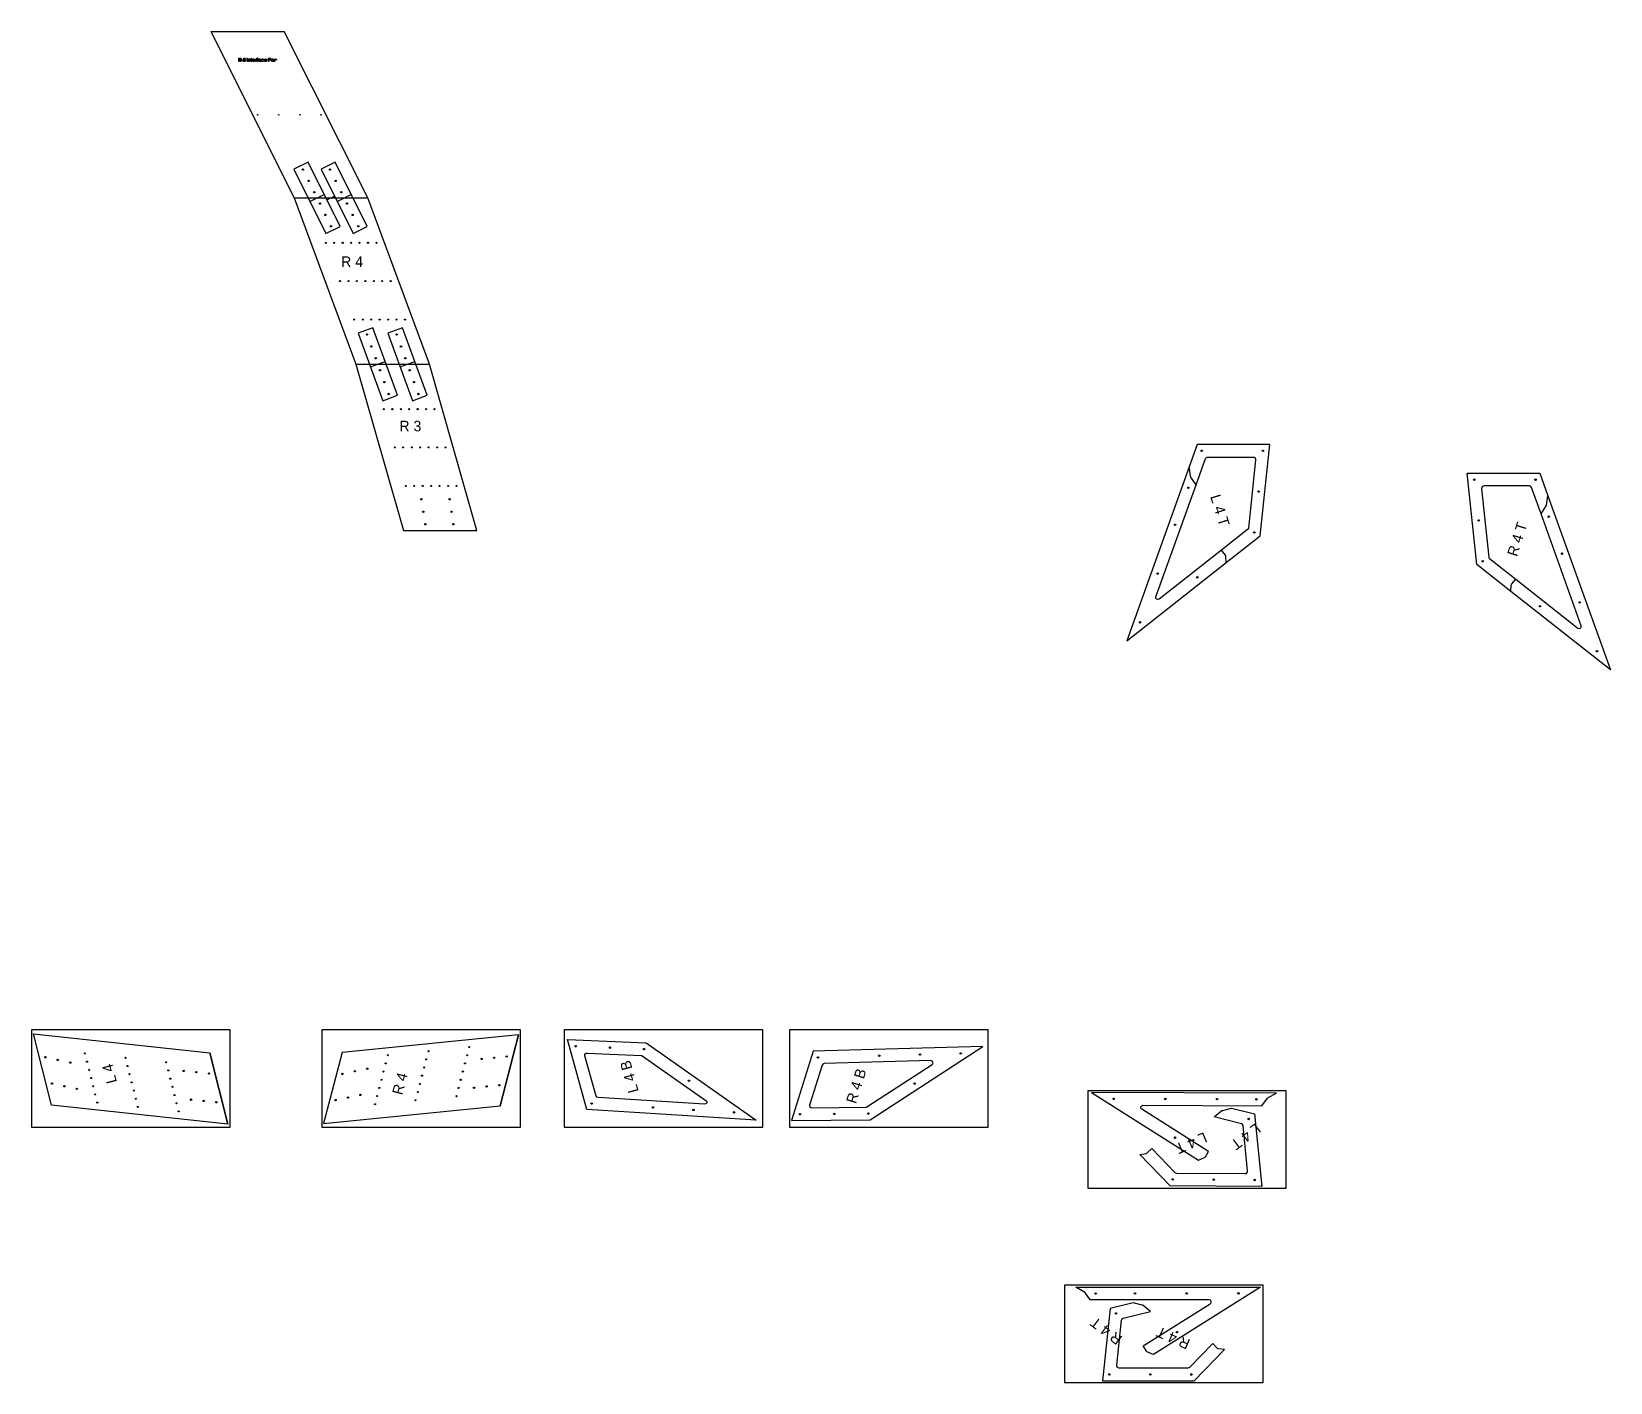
# Model space of a CAD drawing. Extents: x 50 to 797, y -88 to 551.
import ezdxf

# ---------------------------------------------------------------- set-up
doc = ezdxf.new("R2010")
doc.units = 0
doc.header["$PDMODE"] = 32
doc.header["$PDSIZE"] = 0.51
doc.layers.get('0').update_dxf_attribs({"linetype": 'CONTINUOUS'})
for name, color, linetype in [('_JOINT_INDICATION', 4, 'CONTINUOUS'), ('ANNOTATION', 7, 'CONTINUOUS'), ('DRILLING', 3, 'CONTINUOUS'), ('ENGRAVE', 4, 'CONTINUOUS'), ('LAYOUT', 10, 'CONTINUOUS')]:
    doc.layers.add(name, color=color, linetype=linetype)

# ---------------------------------------------------------------- blocks, each defined once
blk = doc.blocks.new('*U105')
blk.add_text('L 4 B', height=5, rotation=105.5079).set_placement((337.37, 49.81))
blk = doc.blocks.new('*U106')
blk.add_text('R 4 B', height=5, rotation=72.54198).set_placement((440.18, 43.61))
blk = doc.blocks.new('*U107')
at = {"layer": 'ANNOTATION'}
blk.add_text('R 4', height=5, rotation=75.33661, dxfattribs=at).set_placement((225.33, 47.76))
blk = doc.blocks.new('*U58')
at = {"layer": 'ENGRAVE'}
blk.add_point((0, 0), dxfattribs=at)
blk = doc.blocks.new('*U59')
at = {"layer": 'ENGRAVE', "color": 0, "linetype": 'BYBLOCK'}
for p in [(-24, 0), (-20, 0), (-16, 0), (-12, 0), (-8, 0), (-4, 0), (0, 0)]:
    blk.add_blockref('*U58', p, dxfattribs=at)
blk = doc.blocks.new('*U60')
at = {"layer": 'ENGRAVE'}
blk.add_point((0, 0), dxfattribs=at)
blk = doc.blocks.new('*U61')
at = {"layer": 'ENGRAVE', "color": 0, "linetype": 'BYBLOCK'}
for p in [(-24, 0), (-20, 0), (-16, 0), (-12, 0), (-8, 0), (-4, 0), (0, 0)]:
    blk.add_blockref('*U60', p, dxfattribs=at)
blk = doc.blocks.new('*U62')
at = {"layer": 'ENGRAVE'}
blk.add_point((0, 0), dxfattribs=at)
blk = doc.blocks.new('*U63')
at = {"layer": 'ENGRAVE', "color": 0, "linetype": 'BYBLOCK'}
for p in [(-24, 0), (-20, 0), (-16, 0), (-12, 0), (-8, 0), (-4, 0), (0, 0)]:
    blk.add_blockref('*U62', p, dxfattribs=at)
blk = doc.blocks.new('*U108')
at = {"layer": 'ANNOTATION'}
blk.add_text('L 4', height=5, rotation=104.18207, dxfattribs=at).set_placement((90.29, 54.19))
blk = doc.blocks.new('*U64')
at = {"layer": 'ENGRAVE'}
blk.add_point((0, 0), dxfattribs=at)
blk = doc.blocks.new('*U65')
at = {"layer": 'ENGRAVE', "color": 0, "linetype": 'BYBLOCK'}
for p in [(-24, 0), (-20, 0), (-16, 0), (-12, 0), (-8, 0), (-4, 0), (0, 0)]:
    blk.add_blockref('*U64', p, dxfattribs=at)
blk = doc.blocks.new('*U66')
at = {"layer": 'ENGRAVE'}
blk.add_point((0, 0), dxfattribs=at)
blk = doc.blocks.new('*U67')
at = {"layer": 'ENGRAVE', "color": 0, "linetype": 'BYBLOCK'}
for p in [(-24, 0), (-20, 0), (-16, 0), (-12, 0), (-8, 0), (-4, 0), (0, 0)]:
    blk.add_blockref('*U66', p, dxfattribs=at)
blk = doc.blocks.new('*U68')
at = {"layer": 'ENGRAVE'}
blk.add_point((0, 0), dxfattribs=at)
blk = doc.blocks.new('*U69')
at = {"layer": 'ENGRAVE', "color": 0, "linetype": 'BYBLOCK'}
for p in [(-24, 0), (-20, 0), (-16, 0), (-12, 0), (-8, 0), (-4, 0), (0, 0)]:
    blk.add_blockref('*U68', p, dxfattribs=at)
blk = doc.blocks.new('*U109')
blk.add_text('R 3', height=5).set_placement((224, 362.16))
blk = doc.blocks.new('*U82')
at = {"layer": 'ENGRAVE'}
blk.add_point((0, 0), dxfattribs=at)
blk = doc.blocks.new('*U83')
at = {"layer": 'ENGRAVE', "color": 0, "linetype": 'BYBLOCK'}
for p in [(-24, 0), (-20, 0), (-16, 0), (-12, 0), (-8, 0), (-4, 0), (0, 0)]:
    blk.add_blockref('*U82', p, dxfattribs=at)
blk = doc.blocks.new('*U84')
at = {"layer": 'ENGRAVE'}
blk.add_point((0, 0), dxfattribs=at)
blk = doc.blocks.new('*U85')
at = {"layer": 'ENGRAVE', "color": 0, "linetype": 'BYBLOCK'}
for p in [(-24, 0), (-20, 0), (-16, 0), (-12, 0), (-8, 0), (-4, 0), (0, 0)]:
    blk.add_blockref('*U84', p, dxfattribs=at)
blk = doc.blocks.new('*U86')
at = {"layer": 'ENGRAVE'}
blk.add_point((0, 0), dxfattribs=at)
blk = doc.blocks.new('*U87')
at = {"layer": 'ENGRAVE', "color": 0, "linetype": 'BYBLOCK'}
for p in [(-24, 0), (-20, 0), (-16, 0), (-12, 0), (-8, 0), (-4, 0), (0, 0)]:
    blk.add_blockref('*U86', p, dxfattribs=at)
blk = doc.blocks.new('*U110')
at = {"layer": 'ANNOTATION'}
blk.add_text('R 4', height=5, dxfattribs=at).set_placement((196.4, 439.95))
blk = doc.blocks.new('SW_CENTERMARKSYMBOL_0')
at = {"color": 0, "linetype": 'CONTINUOUS'}
for p, q in [((-0.1, 0), (-0.19, 0)), ((0, 0), (-0.1, 0)), ((0, 0.1), (0, 0.19)), ((0, 0), (0, 0.1)), ((0, 0), (0, -0.1)), ((0, 0), (0.1, 0)), ((0.1, 0), (0.19, 0)), ((0, -0.1), (0, -0.19))]:
    blk.add_line(p, q, dxfattribs=at)
blk = doc.blocks.new('SW_CENTERMARKSYMBOL_1')
at = {"color": 0, "linetype": 'CONTINUOUS'}
for p, q in [((-0.1, 0), (-0.19, 0)), ((0, 0), (-0.1, 0)), ((0, 0.1), (0, 0.19)), ((0, 0), (0, 0.1)), ((0, 0), (0, -0.1)), ((0, 0), (0.1, 0)), ((0.1, 0), (0.19, 0)), ((0, -0.1), (0, -0.19))]:
    blk.add_line(p, q, dxfattribs=at)
blk = doc.blocks.new('SW_CENTERMARKSYMBOL_2')
at = {"color": 0, "linetype": 'CONTINUOUS'}
for p, q in [((-0.1, 0), (-0.19, 0)), ((0, 0), (-0.1, 0)), ((0, 0.1), (0, 0.19)), ((0, 0), (0, 0.1)), ((0, 0), (0, -0.1)), ((0, 0), (0.1, 0)), ((0.1, 0), (0.19, 0)), ((0, -0.1), (0, -0.19))]:
    blk.add_line(p, q, dxfattribs=at)
blk = doc.blocks.new('SW_CENTERMARKSYMBOL_3')
at = {"color": 0, "linetype": 'CONTINUOUS'}
for p, q in [((-0.1, 0), (-0.19, 0)), ((0, 0), (-0.1, 0)), ((0, 0.1), (0, 0.19)), ((0, 0), (0, 0.1)), ((0, 0), (0, -0.1)), ((0, 0), (0.1, 0)), ((0.1, 0), (0.19, 0)), ((0, -0.1), (0, -0.19))]:
    blk.add_line(p, q, dxfattribs=at)
blk = doc.blocks.new('*U88')
at = {"layer": 'ENGRAVE'}
blk.add_point((0, 0), dxfattribs=at)
blk = doc.blocks.new('*U89')
at = {"layer": 'ENGRAVE', "color": 0, "linetype": 'BYBLOCK'}
for p in [(-24, 0), (-20, 0), (-16, 0), (-12, 0), (-8, 0), (-4, 0), (0, 0)]:
    blk.add_blockref('*U88', p, dxfattribs=at)
blk = doc.blocks.new('*U90')
at = {"layer": 'ENGRAVE'}
blk.add_point((0, 0), dxfattribs=at)
blk = doc.blocks.new('*U91')
at = {"layer": 'ENGRAVE', "color": 0, "linetype": 'BYBLOCK'}
for p in [(-24, 0), (-20, 0), (-16, 0), (-12, 0), (-8, 0), (-4, 0), (0, 0)]:
    blk.add_blockref('*U90', p, dxfattribs=at)
blk = doc.blocks.new('*U92')
at = {"layer": 'ENGRAVE'}
blk.add_point((0, 0), dxfattribs=at)
blk = doc.blocks.new('*U93')
at = {"layer": 'ENGRAVE', "color": 0, "linetype": 'BYBLOCK'}
for p in [(-24, 0), (-20, 0), (-16, 0), (-12, 0), (-8, 0), (-4, 0), (0, 0)]:
    blk.add_blockref('*U92', p, dxfattribs=at)
blk = doc.blocks.new('*U112')
blk.add_text('R 4 T', height=5, rotation=72.54198).set_placement((753.2, 302.56))
blk = doc.blocks.new('*U113')
blk.add_text('L 4 T', height=5, rotation=287.45802).set_placement((607.85, 331.31))
blk = doc.blocks.new('*U116')
blk.add_text('R 4 T', height=5, rotation=142.83175).set_placement((566.69, -66.55))
blk = doc.blocks.new('*U118')
blk.add_text('R 4 T', height=5, rotation=156.47858).set_placement((598.86, -67.92))
blk = doc.blocks.new('*U120')
blk.add_text('L 4 T', height=5, rotation=203.09136).set_placement((605.05, 30.6))
blk = doc.blocks.new('*U122')
blk.add_text('L 4 T', height=5, rotation=216.99566).set_placement((629.38, 34.93))

msp = doc.modelspace()

# ---------------------------------------------------------------- linework, layer by layer
at = {"color": 7, "linetype": 'CONTINUOUS'}
for p, q in [((134.71, 551.34), (174.21, 472.62)), ((134.71, 551.34), (169.51, 551.34)), ((209.02, 472.62), (169.51, 551.34)), ((148.06, 538.78), (148.38, 538.78)), ((148.06, 537.21), (148.06, 538.78)), ((148.5, 538.62), (148.2, 538.62)), ((148.2, 538.62), (148.2, 538.09)), ((150.15, 537.99), (150.31, 538.78)), ((150.31, 538.78), (150.95, 538.78)), ((150.42, 538.62), (150.33, 538.2)), ((150.95, 538.62), (150.42, 538.62)), ((150.95, 538.78), (150.95, 538.62)), ((151.91, 538.78), (152.05, 538.78)), ((151.91, 537.21), (151.91, 538.78)), ((152.05, 538.78), (152.05, 537.21)), ((152.41, 538.35), (152.55, 538.35)), ((152.41, 537.21), (152.41, 538.35)), ((152.55, 538.35), (152.55, 538.15)), ((153.67, 538.21), (153.67, 538.35)), ((153.67, 538.35), (153.87, 538.35)), ((153.87, 538.82), (154.01, 538.82)), ((153.87, 538.35), (153.87, 538.82)), ((154.01, 538.82), (154.01, 538.35)), ((154.01, 538.35), (154.21, 538.35)), ((154.21, 538.35), (154.21, 538.21)), ((155.82, 538.35), (155.96, 538.35)), ((155.82, 537.21), (155.82, 538.35)), ((155.96, 538.35), (155.96, 538.19)), ((156.36, 538.34), (156.28, 538.21)), ((156.42, 538.35), (156.58, 538.35)), ((156.42, 538.21), (156.42, 538.35)), ((156.58, 538.35), (156.58, 538.54)), ((156.72, 538.51), (156.72, 538.35)), ((156.72, 538.35), (156.96, 538.35)), ((156.96, 538.35), (156.96, 538.21)), ((156.98, 538.81), (156.98, 538.66)), ((158.2, 538.35), (158.34, 538.35)), ((158.2, 538.14), (158.2, 538.35)), ((158.34, 538.35), (158.34, 537.21)), ((162.11, 538.78), (162.41, 538.78)), ((162.11, 537.21), (162.11, 538.78)), ((162.53, 538.62), (162.25, 538.62)), ((162.25, 538.62), (162.25, 538.09)), ((164.37, 538.35), (164.51, 538.35)), ((164.37, 538.14), (164.37, 538.35)), ((164.51, 538.35), (164.51, 537.21)), ((164.83, 538.35), (164.97, 538.35)), ((164.83, 537.21), (164.83, 538.35)), ((164.97, 538.35), (164.97, 538.15)), ((148.2, 537.21), (148.06, 537.21)), ((148.2, 538.09), (148.49, 538.09)), ((148.2, 537.93), (148.2, 537.21)), ((148.32, 537.93), (148.2, 537.93)), ((148.89, 537.21), (148.32, 537.93)), ((148.49, 537.93), (149.07, 537.21)), ((149.07, 537.21), (148.89, 537.21)), ((149.25, 537.89), (149.85, 537.89)), ((149.25, 537.73), (149.25, 537.89)), ((149.85, 537.73), (149.25, 537.73)), ((149.85, 537.89), (149.85, 537.73)), ((149.99, 537.61), (150.13, 537.61)), ((152.05, 537.21), (151.91, 537.21)), ((152.55, 537.21), (152.41, 537.21)), ((152.55, 537.63), (152.55, 537.21)), ((153.27, 537.21), (153.27, 537.75)), ((153.41, 537.21), (153.27, 537.21)), ((153.41, 537.8), (153.41, 537.21)), ((153.87, 538.21), (153.67, 538.21)), ((153.87, 537.21), (153.87, 538.21)), ((154.01, 537.21), (153.87, 537.21)), ((154.01, 538.21), (154.01, 537.21)), ((154.21, 538.21), (154.01, 538.21)), ((155.58, 537.75), (154.55, 537.75)), ((154.57, 537.89), (155.44, 537.89)), ((155.39, 537.57), (155.52, 537.51)), ((155.96, 537.21), (155.82, 537.21)), ((155.96, 537.6), (155.96, 537.21)), ((156.58, 538.21), (156.42, 538.21)), ((156.58, 537.21), (156.58, 538.21)), ((156.72, 537.21), (156.58, 537.21)), ((156.72, 538.21), (156.72, 537.21)), ((156.96, 538.21), (156.72, 538.21)), ((158.2, 537.21), (158.2, 537.41)), ((158.34, 537.21), (158.2, 537.21)), ((159.78, 538.11), (159.66, 538.03)), ((159.66, 537.53), (159.78, 537.46)), ((161.18, 537.75), (160.16, 537.75)), ((160.18, 537.89), (161.04, 537.89)), ((161, 537.57), (161.12, 537.51)), ((162.25, 537.21), (162.11, 537.21)), ((162.25, 538.09), (162.52, 538.09)), ((162.25, 537.93), (162.25, 537.21)), ((162.36, 537.93), (162.25, 537.93)), ((164.37, 537.21), (164.37, 537.41)), ((164.51, 537.21), (164.37, 537.21)), ((164.97, 537.21), (164.83, 537.21)), ((164.97, 537.63), (164.97, 537.21)), ((174.21, 472.62), (203.43, 393.9)), ((174.21, 472.62), (208.65, 472.62)), ((174.21, 472.62), (208.65, 472.62)), ((238.23, 393.9), (209.02, 472.62)), ((203.43, 393.9), (238.23, 393.9)), ((203.43, 393.9), (225.94, 315.18)), ((203.43, 393.9), (238.23, 393.9)), ((260.74, 315.18), (238.23, 393.9)), ((225.94, 315.18), (260.74, 315.18))]:
    msp.add_line(p, q, dxfattribs=at)
msp.add_line((142.83, 34.24), (134.31, 67.98))
for points in [[(631.65, 312.73), (636.19, 355.95), (601.75, 355.95), (597.94, 345.33)], [(597.94, 345.33), (568.38, 262.95), (615.46, 299.99)], [(734.15, 299.07), (729.61, 342.3), (764.05, 342.3), (767.86, 331.67)], [(767.86, 331.67), (797.42, 249.29), (750.34, 286.33)], [(615.46, 299.99), (631.65, 312.73)], [(750.34, 286.33), (734.15, 299.07)], [(280.47, 76.57), (271.66, 42.9), (280.47, 76.57), (196.92, 68.24), (188.11, 34.57), (271.66, 42.9)]]:
    msp.add_lwpolyline(points)
for points in [[(601.24, 336.78), (598.76, 340.5, -0.110515), (598.6, 340.91), (597.94, 345.33)], [(601.24, 336.78), (605.73, 349.29, -0.316258), (606.67, 349.95), (628.16, 349.95, -0.445229), (629.39, 348.59)], [(629.39, 348.59), (625.99, 316.3, -0.202562), (625.62, 315.62), (613.2, 305.84)], [(613.2, 305.84), (583.79, 282.71, -0.752843), (582.23, 283.83), (601.24, 336.78)], [(764.56, 323.13), (760.07, 335.63, 0.316258), (759.13, 336.3), (737.64, 336.3, 0.445229), (736.41, 334.93)], [(736.41, 334.93), (739.81, 302.64, 0.202562), (740.18, 301.96), (752.61, 292.19)], [(764.56, 323.13), (767.04, 326.84, 0.110515), (767.2, 327.25), (767.86, 331.67)], [(752.61, 292.19), (782.01, 269.05, 0.752843), (783.57, 270.17), (764.56, 323.13)], [(615.46, 299.99), (615.33, 302.96, 0.163587), (615.1, 303.56), (613.2, 305.84)], [(750.34, 286.33), (750.47, 289.3, -0.163587), (750.7, 289.9), (752.61, 292.19)]]:
    msp.add_lwpolyline(points, format="xyb")
for points in [[(50.83, 77.02), (134.31, 67.98), (142.83, 34.24), (59.36, 43.28)], [(392.94, 36.19), (312.74, 41.14), (303.53, 74.32), (340.8, 72.7)], [(500.32, 70.99), (419.99, 68.77), (409.66, 35.91), (446.97, 36.27)]]:
    msp.add_lwpolyline(points, close=True)
for points in [[(312.89, 67.91), (338.5, 66.79, -0.142813), (339.03, 66.61), (369.18, 45.5, -0.756909), (368.54, 43.69), (318.09, 46.81, -0.319622), (317.18, 47.54), (311.88, 66.64, -0.509525)], [(419.24, 42.01), (444.87, 42.25, 0.142813), (445.4, 42.41), (476.25, 62.48, 0.756909), (475.68, 64.32), (425.14, 62.91, 0.319622), (424.22, 62.21), (418.27, 43.31, 0.509525)], [(632.33, 42.99), (635, 46.57, -0.110515), (635.34, 46.85), (639.28, 48.95), (551.76, 49.26), (602.41, 17.28), (605.17, 18.4, 0.163587), (605.65, 18.82), (607.17, 21.37), (575.54, 41.35, -0.752843), (576.07, 43.19)], [(588.9, 5.09), (574.63, 19.95), (577.57, 20.37, 0.163587), (578.14, 20.66), (580.23, 22.78), (591.18, 11.37, 0.202562), (591.89, 11.07), (624.36, 10.86, 0.445229), (625.59, 12.22), (623.49, 33.6, 0.316258), (622.74, 34.47), (609.85, 37.71), (613.3, 40.54, -0.110515), (613.69, 40.74), (618.02, 41.83), (628.97, 39.08), (632.35, 4.81)], [(551.15, -48.92), (548.49, -45.33, 0.110515), (548.16, -45.05), (544.22, -42.93), (631.74, -42.89), (581, -74.72), (578.24, -73.59, -0.163587), (577.76, -73.17), (576.25, -70.61), (607.94, -50.73, 0.752843), (607.41, -48.89)], [(600.31, -87.24), (614.69, -72.48), (611.75, -72.03, -0.163587), (611.18, -71.74), (609.11, -69.61), (598.08, -80.93, -0.202562), (597.36, -81.23), (564.89, -81.2, -0.445229), (563.67, -79.83), (565.94, -58.47, -0.316258), (566.69, -57.6), (579.61, -54.46), (576.17, -51.59, 0.110515), (575.78, -51.4), (571.46, -50.27), (560.49, -52.94), (556.85, -87.19)]]:
    msp.add_lwpolyline(points, format="xyb", close=True)
at = {"color": 7}
for points in [[(148.38, 538.77, 0), (148.38, 538.77, 0), (148.38, 538.77, 0), (148.38, 538.77, 0), (148.38, 538.77, 0), (148.39, 538.77, 0), (148.39, 538.77, 0), (148.39, 538.77, 0), (148.39, 538.77, 0), (148.4, 538.77, 0), (148.4, 538.77, 0), (148.4, 538.77, 0), (148.4, 538.77, 0), (148.41, 538.77, 0), (148.41, 538.77, 0), (148.41, 538.77, 0), (148.41, 538.77, 0), (148.41, 538.77, 0), (148.42, 538.77, 0), (148.42, 538.77, 0), (148.42, 538.77, 0), (148.42, 538.77, 0), (148.43, 538.77, 0), (148.43, 538.77, 0), (148.43, 538.77, 0), (148.43, 538.77, 0), (148.43, 538.77, 0), (148.44, 538.77, 0), (148.44, 538.77, 0), (148.44, 538.77, 0), (148.44, 538.77, 0), (148.45, 538.77, 0), (148.45, 538.77, 0), (148.45, 538.77, 0), (148.45, 538.77, 0), (148.45, 538.77, 0), (148.46, 538.77, 0), (148.46, 538.77, 0), (148.46, 538.77, 0), (148.46, 538.77, 0), (148.47, 538.77, 0), (148.47, 538.77, 0), (148.47, 538.77, 0), (148.47, 538.77, 0), (148.47, 538.77, 0), (148.48, 538.77, 0), (148.48, 538.77, 0), (148.48, 538.77, 0), (148.48, 538.77, 0), (148.49, 538.77, 0), (148.49, 538.77, 0), (148.49, 538.77, 0), (148.49, 538.77, 0), (148.5, 538.77, 0), (148.5, 538.77, 0), (148.5, 538.77, 0), (148.5, 538.77, 0), (148.5, 538.77, 0), (148.51, 538.77, 0), (148.51, 538.77, 0), (148.51, 538.77, 0), (148.51, 538.77, 0), (148.51, 538.77, 0), (148.52, 538.77, 0), (148.52, 538.77, 0), (148.52, 538.77, 0), (148.52, 538.77, 0), (148.53, 538.77, 0), (148.53, 538.77, 0), (148.53, 538.77, 0), (148.53, 538.77, 0), (148.53, 538.77, 0), (148.54, 538.77, 0), (148.54, 538.77, 0), (148.54, 538.77, 0), (148.54, 538.77, 0), (148.55, 538.77, 0), (148.55, 538.77, 0), (148.55, 538.77, 0), (148.55, 538.77, 0), (148.56, 538.77, 0), (148.56, 538.77, 0), (148.56, 538.77, 0), (148.56, 538.77, 0), (148.56, 538.77, 0), (148.57, 538.77, 0), (148.57, 538.77, 0), (148.57, 538.77, 0), (148.57, 538.77, 0), (148.57, 538.77, 0), (148.58, 538.77, 0), (148.58, 538.77, 0), (148.58, 538.77, 0), (148.58, 538.77, 0), (148.59, 538.77, 0), (148.59, 538.77, 0), (148.59, 538.77, 0), (148.59, 538.77, 0), (148.59, 538.77, 0), (148.6, 538.77, 0), (148.6, 538.77, 0), (148.6, 538.77, 0), (148.6, 538.77, 0), (148.61, 538.77, 0), (148.61, 538.77, 0), (148.61, 538.77, 0), (148.61, 538.77, 0), (148.62, 538.77, 0), (148.62, 538.77, 0), (148.62, 538.77, 0), (148.62, 538.77, 0), (148.62, 538.77, 0), (148.63, 538.77, 0), (148.63, 538.77, 0), (148.63, 538.77, 0), (148.63, 538.77, 0), (148.63, 538.77, 0), (148.64, 538.76, 0), (148.64, 538.76, 0), (148.64, 538.76, 0), (148.64, 538.76, 0), (148.65, 538.76, 0), (148.65, 538.76, 0), (148.65, 538.76, 0), (148.65, 538.76, 0), (148.66, 538.76, 0), (148.66, 538.76, 0), (148.66, 538.76, 0), (148.66, 538.76, 0), (148.66, 538.76, 0), (148.67, 538.76, 0), (148.67, 538.76, 0), (148.67, 538.76, 0), (148.67, 538.76, 0), (148.68, 538.76, 0), (148.68, 538.76, 0), (148.68, 538.76, 0), (148.68, 538.76, 0), (148.68, 538.76, 0), (148.69, 538.76, 0), (148.69, 538.76, 0), (148.69, 538.76, 0), (148.69, 538.76, 0), (148.69, 538.76, 0), (148.7, 538.76, 0), (148.7, 538.76, 0), (148.7, 538.76, 0), (148.7, 538.76, 0), (148.71, 538.76, 0), (148.71, 538.76, 0), (148.71, 538.76, 0), (148.71, 538.76, 0), (148.72, 538.76, 0), (148.72, 538.76, 0), (148.72, 538.75, 0), (148.72, 538.75, 0), (148.72, 538.75, 0), (148.73, 538.75, 0), (148.73, 538.75, 0), (148.73, 538.75, 0)], [(148.49, 538.09, 0), (148.49, 538.09, 0), (148.49, 538.09, 0), (148.5, 538.09, 0), (148.5, 538.09, 0), (148.5, 538.09, 0), (148.5, 538.09, 0), (148.5, 538.09, 0), (148.5, 538.09, 0), (148.51, 538.09, 0), (148.51, 538.09, 0), (148.51, 538.09, 0), (148.51, 538.09, 0), (148.51, 538.09, 0), (148.51, 538.09, 0), (148.52, 538.09, 0), (148.52, 538.09, 0), (148.52, 538.09, 0), (148.52, 538.09, 0), (148.52, 538.09, 0), (148.53, 538.09, 0), (148.53, 538.09, 0), (148.53, 538.09, 0), (148.53, 538.09, 0), (148.53, 538.09, 0), (148.53, 538.09, 0), (148.53, 538.09, 0), (148.54, 538.09, 0), (148.54, 538.09, 0), (148.54, 538.09, 0), (148.54, 538.09, 0), (148.54, 538.09, 0), (148.55, 538.09, 0), (148.55, 538.09, 0), (148.55, 538.09, 0), (148.55, 538.09, 0), (148.55, 538.09, 0), (148.56, 538.09, 0), (148.56, 538.09, 0), (148.56, 538.09, 0), (148.56, 538.09, 0), (148.56, 538.09, 0), (148.56, 538.09, 0), (148.56, 538.09, 0), (148.57, 538.09, 0), (148.57, 538.09, 0), (148.57, 538.09, 0), (148.57, 538.09, 0), (148.57, 538.09, 0), (148.58, 538.09, 0), (148.58, 538.09, 0), (148.58, 538.1, 0), (148.58, 538.1, 0), (148.58, 538.1, 0), (148.58, 538.1, 0), (148.59, 538.1, 0), (148.59, 538.1, 0), (148.59, 538.1, 0), (148.59, 538.1, 0), (148.59, 538.1, 0), (148.59, 538.1, 0), (148.6, 538.1, 0), (148.6, 538.1, 0), (148.6, 538.1, 0), (148.6, 538.1, 0), (148.6, 538.1, 0), (148.6, 538.1, 0), (148.61, 538.1, 0), (148.61, 538.1, 0), (148.61, 538.1, 0), (148.61, 538.1, 0), (148.61, 538.1, 0), (148.62, 538.1, 0), (148.62, 538.1, 0), (148.62, 538.1, 0), (148.62, 538.1, 0), (148.62, 538.1, 0), (148.62, 538.1, 0), (148.63, 538.1, 0), (148.63, 538.1, 0), (148.63, 538.1, 0), (148.63, 538.1, 0), (148.63, 538.1, 0), (148.63, 538.1, 0), (148.64, 538.1, 0), (148.64, 538.1, 0), (148.64, 538.1, 0), (148.64, 538.1, 0), (148.64, 538.1, 0), (148.65, 538.1, 0), (148.65, 538.1, 0), (148.65, 538.1, 0), (148.65, 538.1, 0), (148.65, 538.1, 0), (148.65, 538.1, 0), (148.66, 538.1, 0), (148.66, 538.1, 0), (148.66, 538.1, 0), (148.66, 538.1, 0), (148.66, 538.1, 0), (148.66, 538.1, 0), (148.67, 538.1, 0), (148.67, 538.1, 0), (148.67, 538.1, 0), (148.67, 538.1, 0), (148.67, 538.11, 0), (148.68, 538.11, 0), (148.68, 538.11, 0), (148.68, 538.11, 0), (148.68, 538.11, 0), (148.68, 538.11, 0), (148.68, 538.11, 0), (148.69, 538.11, 0), (148.69, 538.11, 0), (148.69, 538.11, 0), (148.69, 538.11, 0), (148.69, 538.11, 0), (148.69, 538.11, 0), (148.69, 538.11, 0), (148.7, 538.11, 0), (148.7, 538.11, 0), (148.7, 538.11, 0), (148.7, 538.11, 0), (148.7, 538.11, 0), (148.71, 538.11, 0), (148.71, 538.11, 0), (148.71, 538.11, 0), (148.71, 538.11, 0), (148.71, 538.11, 0), (148.71, 538.11, 0), (148.72, 538.12, 0), (148.72, 538.12, 0), (148.72, 538.12, 0), (148.72, 538.12, 0), (148.72, 538.12, 0), (148.72, 538.12, 0), (148.73, 538.12, 0), (148.73, 538.12, 0), (148.73, 538.12, 0), (148.73, 538.12, 0), (148.73, 538.12, 0), (148.73, 538.12, 0), (148.74, 538.12, 0), (148.74, 538.12, 0), (148.74, 538.12, 0), (148.74, 538.12, 0), (148.74, 538.12, 0), (148.74, 538.12, 0), (148.75, 538.12, 0), (148.75, 538.13, 0), (148.75, 538.13, 0), (148.75, 538.13, 0), (148.75, 538.13, 0), (148.75, 538.13, 0), (148.75, 538.13, 0), (148.76, 538.13, 0), (148.76, 538.13, 0), (148.76, 538.13, 0), (148.76, 538.13, 0), (148.76, 538.13, 0), (148.76, 538.13, 0), (148.77, 538.13, 0), (148.77, 538.13, 0), (148.77, 538.14, 0), (148.77, 538.14, 0), (148.77, 538.14, 0), (148.77, 538.14, 0), (148.78, 538.14, 0), (148.78, 538.14, 0), (148.78, 538.14, 0), (148.78, 538.14, 0), (148.78, 538.14, 0), (148.78, 538.14, 0), (148.78, 538.14, 0), (148.79, 538.14, 0), (148.79, 538.15, 0), (148.79, 538.15, 0), (148.79, 538.15, 0), (148.79, 538.15, 0), (148.79, 538.15, 0), (148.79, 538.15, 0), (148.8, 538.15, 0), (148.8, 538.15, 0), (148.8, 538.15, 0), (148.8, 538.15, 0), (148.8, 538.16, 0), (148.8, 538.16, 0), (148.81, 538.16, 0), (148.81, 538.16, 0), (148.81, 538.16, 0), (148.81, 538.16, 0), (148.81, 538.16, 0), (148.81, 538.16, 0), (148.81, 538.16, 0), (148.81, 538.16, 0), (148.82, 538.17, 0), (148.82, 538.17, 0), (148.82, 538.17, 0), (148.82, 538.17, 0), (148.82, 538.17, 0), (148.82, 538.17, 0), (148.82, 538.17, 0), (148.83, 538.17, 0), (148.83, 538.18, 0), (148.83, 538.18, 0), (148.83, 538.18, 0), (148.83, 538.18, 0), (148.83, 538.18, 0), (148.83, 538.18, 0), (148.83, 538.18, 0), (148.84, 538.18, 0), (148.84, 538.19, 0), (148.84, 538.19, 0), (148.84, 538.19, 0), (148.84, 538.19, 0), (148.84, 538.19, 0), (148.84, 538.19, 0), (148.84, 538.19, 0), (148.84, 538.2, 0), (148.85, 538.2, 0), (148.85, 538.2, 0), (148.85, 538.2, 0), (148.85, 538.2, 0), (148.85, 538.2, 0), (148.85, 538.2, 0), (148.85, 538.2, 0), (148.85, 538.21, 0), (148.85, 538.21, 0), (148.86, 538.21, 0), (148.86, 538.21, 0), (148.86, 538.21, 0), (148.86, 538.21, 0), (148.86, 538.21, 0), (148.86, 538.22, 0), (148.86, 538.22, 0), (148.86, 538.22, 0), (148.86, 538.22, 0), (148.87, 538.22, 0), (148.87, 538.22, 0), (148.87, 538.23, 0), (148.87, 538.23, 0), (148.87, 538.23, 0), (148.87, 538.23, 0), (148.87, 538.23, 0), (148.87, 538.23, 0), (148.87, 538.23, 0), (148.87, 538.24, 0), (148.87, 538.24, 0), (148.88, 538.24, 0), (148.88, 538.24, 0), (148.88, 538.24, 0), (148.88, 538.24, 0), (148.88, 538.24, 0), (148.88, 538.25, 0), (148.88, 538.25, 0), (148.88, 538.25, 0), (148.88, 538.25, 0), (148.88, 538.25, 0), (148.88, 538.25, 0), (148.88, 538.25, 0), (148.88, 538.26, 0), (148.88, 538.26, 0), (148.89, 538.26, 0), (148.89, 538.26, 0), (148.89, 538.26, 0), (148.89, 538.26, 0), (148.89, 538.27, 0), (148.89, 538.27, 0), (148.89, 538.27, 0), (148.89, 538.27, 0), (148.89, 538.27, 0), (148.89, 538.27, 0), (148.89, 538.28, 0), (148.89, 538.28, 0), (148.89, 538.28, 0), (148.89, 538.28, 0), (148.89, 538.28, 0), (148.9, 538.28, 0), (148.9, 538.29, 0), (148.9, 538.29, 0), (148.9, 538.29, 0), (148.9, 538.29, 0), (148.9, 538.29, 0), (148.9, 538.29, 0), (148.9, 538.3, 0), (148.9, 538.3, 0), (148.9, 538.3, 0), (148.9, 538.3, 0), (148.9, 538.3, 0), (148.9, 538.3, 0), (148.9, 538.31, 0), (148.9, 538.31, 0), (148.9, 538.31, 0), (148.9, 538.31, 0), (148.9, 538.31, 0), (148.9, 538.32, 0), (148.9, 538.32, 0), (148.9, 538.32, 0), (148.9, 538.32, 0), (148.9, 538.32, 0), (148.9, 538.32, 0), (148.9, 538.33, 0), (148.9, 538.33, 0), (148.9, 538.33, 0), (148.9, 538.33, 0), (148.9, 538.33, 0), (148.9, 538.34, 0), (148.9, 538.34, 0), (148.9, 538.34, 0), (148.9, 538.34, 0), (148.9, 538.34, 0), (148.9, 538.34, 0), (148.9, 538.35, 0), (148.9, 538.35, 0), (148.9, 538.35, 0), (148.9, 538.35, 0), (148.9, 538.35, 0), (148.91, 538.35, 0), (148.91, 538.36, 0), (148.91, 538.36, 0)], [(149.04, 538.36, 0), (149.04, 538.36, 0), (149.04, 538.35, 0), (149.04, 538.35, 0), (149.04, 538.35, 0), (149.04, 538.35, 0), (149.04, 538.34, 0), (149.04, 538.34, 0), (149.04, 538.34, 0), (149.04, 538.34, 0), (149.04, 538.33, 0), (149.04, 538.33, 0), (149.04, 538.33, 0), (149.04, 538.33, 0), (149.04, 538.32, 0), (149.04, 538.32, 0), (149.04, 538.32, 0), (149.04, 538.32, 0), (149.04, 538.31, 0), (149.04, 538.31, 0), (149.04, 538.31, 0), (149.04, 538.3, 0), (149.04, 538.3, 0), (149.04, 538.3, 0), (149.04, 538.3, 0), (149.04, 538.29, 0), (149.04, 538.29, 0), (149.04, 538.29, 0), (149.04, 538.29, 0), (149.04, 538.29, 0), (149.04, 538.28, 0), (149.04, 538.28, 0), (149.04, 538.28, 0), (149.04, 538.28, 0), (149.04, 538.27, 0), (149.04, 538.27, 0), (149.04, 538.27, 0), (149.04, 538.27, 0), (149.04, 538.26, 0), (149.03, 538.26, 0), (149.03, 538.26, 0), (149.03, 538.26, 0), (149.03, 538.25, 0), (149.03, 538.25, 0), (149.03, 538.25, 0), (149.03, 538.25, 0), (149.03, 538.24, 0), (149.03, 538.24, 0), (149.03, 538.24, 0), (149.03, 538.24, 0), (149.03, 538.24, 0), (149.03, 538.23, 0), (149.03, 538.23, 0), (149.03, 538.23, 0), (149.03, 538.23, 0), (149.03, 538.22, 0), (149.03, 538.22, 0), (149.02, 538.22, 0), (149.02, 538.22, 0), (149.02, 538.21, 0), (149.02, 538.21, 0), (149.02, 538.21, 0), (149.02, 538.21, 0), (149.02, 538.2, 0), (149.02, 538.2, 0), (149.02, 538.2, 0), (149.02, 538.2, 0), (149.02, 538.2, 0), (149.01, 538.19, 0), (149.01, 538.19, 0), (149.01, 538.19, 0), (149.01, 538.18, 0), (149.01, 538.18, 0), (149.01, 538.18, 0), (149.01, 538.18, 0), (149.01, 538.18, 0), (149.01, 538.17, 0), (149.01, 538.17, 0), (149, 538.17, 0), (149, 538.17, 0), (149, 538.16, 0), (149, 538.16, 0), (149, 538.16, 0), (149, 538.16, 0), (149, 538.16, 0), (149, 538.15, 0), (149, 538.15, 0), (148.99, 538.15, 0), (148.99, 538.15, 0), (148.99, 538.14, 0), (148.99, 538.14, 0), (148.99, 538.14, 0), (148.99, 538.14, 0), (148.99, 538.14, 0), (148.99, 538.13, 0), (148.98, 538.13, 0), (148.98, 538.13, 0), (148.98, 538.13, 0), (148.98, 538.13, 0), (148.98, 538.12, 0), (148.98, 538.12, 0), (148.98, 538.12, 0), (148.97, 538.12, 0), (148.97, 538.12, 0), (148.97, 538.11, 0), (148.97, 538.11, 0), (148.97, 538.11, 0), (148.97, 538.11, 0), (148.97, 538.11, 0), (148.96, 538.1, 0), (148.96, 538.1, 0), (148.96, 538.1, 0), (148.96, 538.1, 0), (148.96, 538.1, 0), (148.96, 538.09, 0), (148.96, 538.09, 0), (148.95, 538.09, 0), (148.95, 538.09, 0), (148.95, 538.09, 0), (148.95, 538.09, 0), (148.95, 538.08, 0), (148.94, 538.08, 0), (148.94, 538.08, 0), (148.94, 538.08, 0), (148.94, 538.08, 0), (148.94, 538.07, 0), (148.94, 538.07, 0), (148.94, 538.07, 0), (148.93, 538.07, 0), (148.93, 538.07, 0), (148.93, 538.07, 0), (148.93, 538.06, 0), (148.93, 538.06, 0), (148.92, 538.06, 0), (148.92, 538.06, 0), (148.92, 538.06, 0), (148.92, 538.05, 0), (148.92, 538.05, 0), (148.91, 538.05, 0), (148.91, 538.05, 0), (148.91, 538.05, 0), (148.91, 538.05, 0), (148.91, 538.04, 0), (148.91, 538.04, 0), (148.9, 538.04, 0), (148.9, 538.04, 0), (148.9, 538.04, 0), (148.9, 538.04, 0), (148.9, 538.04, 0), (148.89, 538.03, 0), (148.89, 538.03, 0), (148.89, 538.03, 0), (148.89, 538.03, 0), (148.89, 538.03, 0), (148.88, 538.03, 0), (148.88, 538.03, 0), (148.88, 538.02, 0), (148.88, 538.02, 0), (148.88, 538.02, 0), (148.87, 538.02, 0), (148.87, 538.02, 0), (148.87, 538.02, 0), (148.87, 538.02, 0), (148.87, 538.01, 0), (148.86, 538.01, 0), (148.86, 538.01, 0), (148.86, 538.01, 0), (148.86, 538.01, 0), (148.85, 538.01, 0), (148.85, 538.01, 0), (148.85, 538.01, 0), (148.85, 538, 0), (148.85, 538, 0), (148.84, 538, 0), (148.84, 538, 0), (148.84, 538, 0), (148.84, 538, 0), (148.84, 538, 0), (148.83, 538, 0), (148.83, 538, 0), (148.83, 537.99, 0), (148.83, 537.99, 0), (148.82, 537.99, 0), (148.82, 537.99, 0), (148.82, 537.99, 0), (148.82, 537.99, 0), (148.81, 537.99, 0), (148.81, 537.99, 0), (148.81, 537.99, 0), (148.81, 537.99, 0), (148.81, 537.98, 0), (148.8, 537.98, 0), (148.8, 537.98, 0), (148.8, 537.98, 0), (148.8, 537.98, 0), (148.79, 537.98, 0), (148.79, 537.98, 0), (148.79, 537.98, 0), (148.79, 537.98, 0), (148.78, 537.98, 0), (148.78, 537.98, 0), (148.78, 537.97, 0), (148.78, 537.97, 0), (148.78, 537.97, 0), (148.77, 537.97, 0), (148.77, 537.97, 0), (148.77, 537.97, 0), (148.77, 537.97, 0), (148.76, 537.97, 0), (148.76, 537.97, 0), (148.76, 537.97, 0), (148.76, 537.97, 0), (148.75, 537.97, 0), (148.75, 537.97, 0), (148.75, 537.96, 0), (148.75, 537.96, 0), (148.74, 537.96, 0), (148.74, 537.96, 0), (148.74, 537.96, 0), (148.74, 537.96, 0), (148.74, 537.96, 0), (148.73, 537.96, 0), (148.73, 537.96, 0), (148.73, 537.96, 0), (148.72, 537.96, 0), (148.72, 537.96, 0), (148.72, 537.96, 0), (148.72, 537.96, 0), (148.72, 537.96, 0), (148.71, 537.96, 0), (148.71, 537.95, 0), (148.71, 537.95, 0), (148.71, 537.95, 0), (148.7, 537.95, 0), (148.7, 537.95, 0), (148.7, 537.95, 0), (148.7, 537.95, 0), (148.69, 537.95, 0), (148.69, 537.95, 0), (148.69, 537.95, 0), (148.69, 537.95, 0), (148.68, 537.95, 0), (148.68, 537.95, 0), (148.68, 537.95, 0), (148.68, 537.95, 0), (148.67, 537.95, 0), (148.67, 537.95, 0), (148.67, 537.95, 0), (148.67, 537.95, 0), (148.66, 537.95, 0), (148.66, 537.95, 0), (148.66, 537.95, 0), (148.66, 537.95, 0), (148.65, 537.94, 0), (148.65, 537.94, 0), (148.65, 537.94, 0), (148.65, 537.94, 0), (148.64, 537.94, 0), (148.64, 537.94, 0), (148.64, 537.94, 0), (148.64, 537.94, 0), (148.63, 537.94, 0), (148.63, 537.94, 0), (148.63, 537.94, 0), (148.63, 537.94, 0), (148.62, 537.94, 0), (148.62, 537.94, 0), (148.62, 537.94, 0), (148.62, 537.94, 0), (148.62, 537.94, 0), (148.61, 537.94, 0), (148.61, 537.94, 0), (148.61, 537.94, 0), (148.6, 537.94, 0), (148.6, 537.94, 0), (148.6, 537.94, 0), (148.6, 537.94, 0), (148.59, 537.94, 0), (148.59, 537.94, 0), (148.59, 537.94, 0), (148.59, 537.94, 0), (148.59, 537.94, 0), (148.58, 537.94, 0), (148.58, 537.94, 0), (148.58, 537.94, 0), (148.57, 537.94, 0), (148.57, 537.94, 0), (148.57, 537.94, 0), (148.57, 537.94, 0), (148.56, 537.94, 0), (148.56, 537.94, 0), (148.56, 537.94, 0), (148.56, 537.94, 0), (148.56, 537.94, 0), (148.55, 537.94, 0), (148.55, 537.94, 0), (148.55, 537.94, 0), (148.55, 537.93, 0), (148.54, 537.93, 0), (148.54, 537.93, 0), (148.54, 537.93, 0), (148.54, 537.93, 0), (148.53, 537.93, 0), (148.53, 537.93, 0), (148.53, 537.93, 0), (148.53, 537.93, 0), (148.52, 537.93, 0), (148.52, 537.93, 0), (148.52, 537.93, 0), (148.52, 537.93, 0), (148.51, 537.93, 0), (148.51, 537.93, 0), (148.51, 537.93, 0), (148.51, 537.93, 0), (148.5, 537.93, 0), (148.5, 537.93, 0), (148.5, 537.93, 0), (148.5, 537.93, 0), (148.49, 537.93, 0), (148.49, 537.93, 0)], [(148.91, 538.36, 0), (148.91, 538.36, 0), (148.91, 538.36, 0), (148.91, 538.36, 0), (148.9, 538.37, 0), (148.9, 538.37, 0), (148.9, 538.37, 0), (148.9, 538.37, 0), (148.9, 538.37, 0), (148.9, 538.37, 0), (148.9, 538.38, 0), (148.9, 538.38, 0), (148.9, 538.38, 0), (148.9, 538.38, 0), (148.9, 538.38, 0), (148.9, 538.38, 0), (148.9, 538.38, 0), (148.9, 538.39, 0), (148.9, 538.39, 0), (148.9, 538.39, 0), (148.9, 538.39, 0), (148.9, 538.39, 0), (148.9, 538.39, 0), (148.9, 538.4, 0), (148.9, 538.4, 0), (148.9, 538.4, 0), (148.9, 538.4, 0), (148.9, 538.4, 0), (148.9, 538.41, 0), (148.9, 538.41, 0), (148.9, 538.41, 0), (148.9, 538.41, 0), (148.9, 538.41, 0), (148.9, 538.41, 0), (148.9, 538.42, 0), (148.9, 538.42, 0), (148.9, 538.42, 0), (148.9, 538.42, 0), (148.9, 538.42, 0), (148.9, 538.42, 0), (148.9, 538.43, 0), (148.9, 538.43, 0), (148.89, 538.43, 0), (148.89, 538.43, 0), (148.89, 538.43, 0), (148.89, 538.43, 0), (148.89, 538.43, 0), (148.89, 538.44, 0), (148.89, 538.44, 0), (148.89, 538.44, 0), (148.89, 538.44, 0), (148.89, 538.44, 0), (148.89, 538.45, 0), (148.89, 538.45, 0), (148.89, 538.45, 0), (148.89, 538.45, 0), (148.89, 538.45, 0), (148.88, 538.45, 0), (148.88, 538.45, 0), (148.88, 538.46, 0), (148.88, 538.46, 0), (148.88, 538.46, 0), (148.88, 538.46, 0), (148.88, 538.46, 0), (148.88, 538.46, 0), (148.88, 538.47, 0), (148.88, 538.47, 0), (148.88, 538.47, 0), (148.88, 538.47, 0), (148.88, 538.47, 0), (148.88, 538.47, 0), (148.87, 538.47, 0), (148.87, 538.48, 0), (148.87, 538.48, 0), (148.87, 538.48, 0), (148.87, 538.48, 0), (148.87, 538.48, 0), (148.87, 538.48, 0), (148.87, 538.49, 0), (148.87, 538.49, 0), (148.87, 538.49, 0), (148.87, 538.49, 0), (148.86, 538.49, 0), (148.86, 538.49, 0), (148.86, 538.49, 0), (148.86, 538.5, 0), (148.86, 538.5, 0), (148.86, 538.5, 0), (148.86, 538.5, 0), (148.86, 538.5, 0), (148.86, 538.5, 0), (148.85, 538.5, 0), (148.85, 538.5, 0), (148.85, 538.51, 0), (148.85, 538.51, 0), (148.85, 538.51, 0), (148.85, 538.51, 0), (148.85, 538.51, 0), (148.85, 538.51, 0), (148.85, 538.51, 0), (148.85, 538.51, 0), (148.84, 538.52, 0), (148.84, 538.52, 0), (148.84, 538.52, 0), (148.84, 538.52, 0), (148.84, 538.52, 0), (148.84, 538.52, 0), (148.84, 538.52, 0), (148.84, 538.52, 0), (148.84, 538.53, 0), (148.83, 538.53, 0), (148.83, 538.53, 0), (148.83, 538.53, 0), (148.83, 538.53, 0), (148.83, 538.53, 0), (148.83, 538.53, 0), (148.83, 538.53, 0), (148.83, 538.54, 0), (148.82, 538.54, 0), (148.82, 538.54, 0), (148.82, 538.54, 0), (148.82, 538.54, 0), (148.82, 538.54, 0), (148.82, 538.54, 0), (148.82, 538.54, 0), (148.81, 538.54, 0), (148.81, 538.55, 0), (148.81, 538.55, 0), (148.81, 538.55, 0), (148.81, 538.55, 0), (148.81, 538.55, 0), (148.81, 538.55, 0), (148.81, 538.55, 0), (148.81, 538.55, 0), (148.8, 538.55, 0), (148.8, 538.56, 0), (148.8, 538.56, 0), (148.8, 538.56, 0), (148.8, 538.56, 0), (148.8, 538.56, 0), (148.79, 538.56, 0), (148.79, 538.56, 0), (148.79, 538.56, 0), (148.79, 538.56, 0), (148.79, 538.57, 0), (148.79, 538.57, 0), (148.79, 538.57, 0), (148.78, 538.57, 0), (148.78, 538.57, 0), (148.78, 538.57, 0), (148.78, 538.57, 0), (148.78, 538.57, 0), (148.78, 538.57, 0), (148.78, 538.57, 0), (148.77, 538.57, 0), (148.77, 538.57, 0), (148.77, 538.58, 0), (148.77, 538.58, 0), (148.77, 538.58, 0), (148.77, 538.58, 0), (148.76, 538.58, 0), (148.76, 538.58, 0), (148.76, 538.58, 0), (148.76, 538.58, 0), (148.76, 538.58, 0), (148.76, 538.58, 0), (148.76, 538.58, 0), (148.75, 538.58, 0), (148.75, 538.58, 0), (148.75, 538.58, 0), (148.75, 538.59, 0), (148.75, 538.59, 0), (148.75, 538.59, 0), (148.74, 538.59, 0), (148.74, 538.59, 0), (148.74, 538.59, 0), (148.74, 538.59, 0), (148.74, 538.59, 0), (148.74, 538.59, 0), (148.74, 538.59, 0), (148.73, 538.59, 0), (148.73, 538.59, 0), (148.73, 538.59, 0), (148.73, 538.59, 0), (148.73, 538.59, 0), (148.72, 538.59, 0), (148.72, 538.59, 0), (148.72, 538.59, 0), (148.72, 538.59, 0), (148.72, 538.6, 0), (148.72, 538.6, 0), (148.72, 538.6, 0), (148.71, 538.6, 0), (148.71, 538.6, 0), (148.71, 538.6, 0), (148.71, 538.6, 0), (148.71, 538.6, 0), (148.71, 538.6, 0), (148.7, 538.6, 0), (148.7, 538.6, 0), (148.7, 538.6, 0), (148.7, 538.6, 0), (148.7, 538.6, 0), (148.69, 538.6, 0), (148.69, 538.6, 0), (148.69, 538.6, 0), (148.69, 538.6, 0), (148.69, 538.6, 0), (148.69, 538.6, 0), (148.69, 538.6, 0), (148.68, 538.6, 0), (148.68, 538.6, 0), (148.68, 538.6, 0), (148.68, 538.6, 0), (148.68, 538.6, 0), (148.67, 538.6, 0), (148.67, 538.6, 0), (148.67, 538.61, 0), (148.67, 538.61, 0), (148.67, 538.61, 0), (148.67, 538.61, 0), (148.66, 538.61, 0), (148.66, 538.61, 0), (148.66, 538.61, 0), (148.66, 538.61, 0), (148.66, 538.61, 0), (148.66, 538.61, 0), (148.65, 538.61, 0), (148.65, 538.61, 0), (148.65, 538.61, 0), (148.65, 538.61, 0), (148.65, 538.61, 0), (148.65, 538.61, 0), (148.64, 538.61, 0), (148.64, 538.61, 0), (148.64, 538.61, 0), (148.64, 538.61, 0), (148.64, 538.61, 0), (148.63, 538.61, 0), (148.63, 538.61, 0), (148.63, 538.61, 0), (148.63, 538.61, 0), (148.63, 538.61, 0), (148.63, 538.61, 0), (148.62, 538.61, 0), (148.62, 538.61, 0), (148.62, 538.61, 0), (148.62, 538.61, 0), (148.62, 538.61, 0), (148.62, 538.61, 0), (148.62, 538.61, 0), (148.61, 538.61, 0), (148.61, 538.61, 0), (148.61, 538.61, 0), (148.61, 538.61, 0), (148.61, 538.61, 0), (148.6, 538.61, 0), (148.6, 538.61, 0), (148.6, 538.61, 0), (148.6, 538.61, 0), (148.6, 538.61, 0), (148.6, 538.61, 0), (148.59, 538.61, 0), (148.59, 538.61, 0), (148.59, 538.61, 0), (148.59, 538.61, 0), (148.59, 538.61, 0), (148.59, 538.61, 0), (148.58, 538.61, 0), (148.58, 538.61, 0), (148.58, 538.61, 0), (148.58, 538.61, 0), (148.58, 538.61, 0), (148.58, 538.61, 0), (148.57, 538.61, 0), (148.57, 538.61, 0), (148.57, 538.61, 0), (148.57, 538.61, 0), (148.57, 538.61, 0), (148.56, 538.61, 0), (148.56, 538.61, 0), (148.56, 538.61, 0), (148.56, 538.61, 0), (148.56, 538.61, 0), (148.56, 538.61, 0), (148.56, 538.61, 0), (148.55, 538.61, 0), (148.55, 538.61, 0), (148.55, 538.61, 0), (148.55, 538.61, 0), (148.55, 538.61, 0), (148.54, 538.61, 0), (148.54, 538.61, 0), (148.54, 538.61, 0), (148.54, 538.61, 0), (148.54, 538.61, 0), (148.54, 538.61, 0), (148.53, 538.62, 0), (148.53, 538.62, 0), (148.53, 538.62, 0), (148.53, 538.62, 0), (148.53, 538.62, 0), (148.53, 538.62, 0), (148.52, 538.62, 0), (148.52, 538.62, 0), (148.52, 538.62, 0), (148.52, 538.62, 0), (148.52, 538.62, 0), (148.52, 538.62, 0), (148.51, 538.62, 0), (148.51, 538.62, 0), (148.51, 538.62, 0), (148.51, 538.62, 0), (148.51, 538.62, 0), (148.5, 538.62, 0), (148.5, 538.62, 0), (148.5, 538.62, 0), (148.5, 538.62, 0), (148.5, 538.62, 0), (148.5, 538.62, 0)], [(148.73, 538.75, 0), (148.73, 538.75, 0), (148.73, 538.75, 0), (148.74, 538.75, 0), (148.74, 538.75, 0), (148.74, 538.75, 0), (148.74, 538.75, 0), (148.75, 538.75, 0), (148.75, 538.75, 0), (148.75, 538.75, 0), (148.75, 538.75, 0), (148.75, 538.75, 0), (148.75, 538.75, 0), (148.76, 538.75, 0), (148.76, 538.75, 0), (148.76, 538.75, 0), (148.76, 538.74, 0), (148.76, 538.74, 0), (148.77, 538.74, 0), (148.77, 538.74, 0), (148.77, 538.74, 0), (148.77, 538.74, 0), (148.78, 538.74, 0), (148.78, 538.74, 0), (148.78, 538.74, 0), (148.78, 538.74, 0), (148.78, 538.74, 0), (148.79, 538.74, 0), (148.79, 538.74, 0), (148.79, 538.74, 0), (148.79, 538.74, 0), (148.79, 538.73, 0), (148.8, 538.73, 0), (148.8, 538.73, 0), (148.8, 538.73, 0), (148.8, 538.73, 0), (148.8, 538.73, 0), (148.81, 538.73, 0), (148.81, 538.73, 0), (148.81, 538.73, 0), (148.81, 538.73, 0), (148.81, 538.73, 0), (148.82, 538.73, 0), (148.82, 538.72, 0), (148.82, 538.72, 0), (148.82, 538.72, 0), (148.82, 538.72, 0), (148.83, 538.72, 0), (148.83, 538.72, 0), (148.83, 538.72, 0), (148.83, 538.72, 0), (148.83, 538.72, 0), (148.84, 538.72, 0), (148.84, 538.72, 0), (148.84, 538.71, 0), (148.84, 538.71, 0), (148.84, 538.71, 0), (148.84, 538.71, 0), (148.85, 538.71, 0), (148.85, 538.71, 0), (148.85, 538.71, 0), (148.85, 538.71, 0), (148.85, 538.71, 0), (148.86, 538.7, 0), (148.86, 538.7, 0), (148.86, 538.7, 0), (148.86, 538.7, 0), (148.86, 538.7, 0), (148.87, 538.7, 0), (148.87, 538.7, 0), (148.87, 538.7, 0), (148.87, 538.7, 0), (148.87, 538.69, 0), (148.87, 538.69, 0), (148.88, 538.69, 0), (148.88, 538.69, 0), (148.88, 538.69, 0), (148.88, 538.69, 0), (148.88, 538.69, 0), (148.88, 538.68, 0), (148.89, 538.68, 0), (148.89, 538.68, 0), (148.89, 538.68, 0), (148.89, 538.68, 0), (148.89, 538.68, 0), (148.9, 538.68, 0), (148.9, 538.68, 0), (148.9, 538.67, 0), (148.9, 538.67, 0), (148.9, 538.67, 0), (148.9, 538.67, 0), (148.91, 538.67, 0), (148.91, 538.67, 0), (148.91, 538.67, 0), (148.91, 538.66, 0), (148.91, 538.66, 0), (148.91, 538.66, 0), (148.91, 538.66, 0), (148.92, 538.66, 0), (148.92, 538.66, 0), (148.92, 538.66, 0), (148.92, 538.65, 0), (148.92, 538.65, 0), (148.92, 538.65, 0), (148.93, 538.65, 0), (148.93, 538.65, 0), (148.93, 538.65, 0), (148.93, 538.65, 0), (148.93, 538.64, 0), (148.93, 538.64, 0), (148.94, 538.64, 0), (148.94, 538.64, 0), (148.94, 538.64, 0), (148.94, 538.64, 0), (148.94, 538.63, 0), (148.94, 538.63, 0), (148.94, 538.63, 0), (148.94, 538.63, 0), (148.95, 538.63, 0), (148.95, 538.63, 0), (148.95, 538.63, 0), (148.95, 538.62, 0), (148.95, 538.62, 0), (148.95, 538.62, 0), (148.96, 538.62, 0), (148.96, 538.62, 0), (148.96, 538.62, 0), (148.96, 538.61, 0), (148.96, 538.61, 0), (148.96, 538.61, 0), (148.96, 538.61, 0), (148.97, 538.61, 0), (148.97, 538.61, 0), (148.97, 538.6, 0), (148.97, 538.6, 0), (148.97, 538.6, 0), (148.97, 538.6, 0), (148.97, 538.6, 0), (148.97, 538.6, 0), (148.97, 538.59, 0), (148.98, 538.59, 0), (148.98, 538.59, 0), (148.98, 538.59, 0), (148.98, 538.59, 0), (148.98, 538.59, 0), (148.98, 538.58, 0), (148.98, 538.58, 0), (148.99, 538.58, 0), (148.99, 538.58, 0), (148.99, 538.58, 0), (148.99, 538.57, 0), (148.99, 538.57, 0), (148.99, 538.57, 0), (148.99, 538.57, 0), (148.99, 538.57, 0), (148.99, 538.56, 0), (149, 538.56, 0), (149, 538.56, 0), (149, 538.56, 0), (149, 538.56, 0), (149, 538.55, 0), (149, 538.55, 0), (149, 538.55, 0), (149, 538.55, 0), (149, 538.55, 0), (149, 538.54, 0), (149, 538.54, 0), (149.01, 538.54, 0), (149.01, 538.54, 0), (149.01, 538.54, 0), (149.01, 538.54, 0), (149.01, 538.53, 0), (149.01, 538.53, 0), (149.01, 538.53, 0), (149.01, 538.53, 0), (149.01, 538.53, 0), (149.01, 538.52, 0), (149.01, 538.52, 0), (149.02, 538.52, 0), (149.02, 538.52, 0), (149.02, 538.52, 0), (149.02, 538.51, 0), (149.02, 538.51, 0), (149.02, 538.51, 0), (149.02, 538.51, 0), (149.02, 538.51, 0), (149.02, 538.5, 0), (149.02, 538.5, 0), (149.02, 538.5, 0), (149.02, 538.5, 0), (149.03, 538.5, 0), (149.03, 538.49, 0), (149.03, 538.49, 0), (149.03, 538.49, 0), (149.03, 538.49, 0), (149.03, 538.49, 0), (149.03, 538.48, 0), (149.03, 538.48, 0), (149.03, 538.48, 0), (149.03, 538.48, 0), (149.03, 538.48, 0), (149.03, 538.47, 0), (149.03, 538.47, 0), (149.03, 538.47, 0), (149.03, 538.47, 0), (149.03, 538.46, 0), (149.03, 538.46, 0), (149.03, 538.46, 0), (149.03, 538.46, 0), (149.03, 538.46, 0), (149.03, 538.45, 0), (149.03, 538.45, 0), (149.04, 538.45, 0), (149.04, 538.45, 0), (149.04, 538.45, 0), (149.04, 538.44, 0), (149.04, 538.44, 0), (149.04, 538.44, 0), (149.04, 538.44, 0), (149.04, 538.43, 0), (149.04, 538.43, 0), (149.04, 538.43, 0), (149.04, 538.43, 0), (149.04, 538.43, 0), (149.04, 538.42, 0), (149.04, 538.42, 0), (149.04, 538.42, 0), (149.04, 538.42, 0), (149.04, 538.42, 0), (149.04, 538.41, 0), (149.04, 538.41, 0), (149.04, 538.41, 0), (149.04, 538.41, 0), (149.04, 538.4, 0), (149.04, 538.4, 0), (149.04, 538.4, 0), (149.04, 538.4, 0), (149.04, 538.4, 0), (149.04, 538.39, 0), (149.04, 538.39, 0), (149.04, 538.39, 0), (149.04, 538.39, 0), (149.04, 538.38, 0), (149.04, 538.38, 0), (149.04, 538.38, 0), (149.04, 538.38, 0), (149.04, 538.38, 0), (149.04, 538.38, 0), (149.04, 538.37, 0), (149.04, 538.37, 0), (149.04, 538.37, 0), (149.04, 538.37, 0), (149.04, 538.36, 0), (149.04, 538.36, 0), (149.04, 538.36, 0), (149.04, 538.36, 0)], [(152.55, 538.15, 0), (152.55, 538.15, 0), (152.55, 538.15, 0), (152.56, 538.15, 0), (152.56, 538.16, 0), (152.56, 538.16, 0), (152.56, 538.16, 0), (152.56, 538.16, 0), (152.56, 538.16, 0), (152.56, 538.16, 0), (152.56, 538.17, 0), (152.57, 538.17, 0), (152.57, 538.17, 0), (152.57, 538.17, 0), (152.57, 538.17, 0), (152.57, 538.17, 0), (152.57, 538.18, 0), (152.58, 538.18, 0), (152.58, 538.18, 0), (152.58, 538.18, 0), (152.58, 538.18, 0), (152.58, 538.18, 0), (152.58, 538.19, 0), (152.59, 538.19, 0), (152.59, 538.19, 0), (152.59, 538.19, 0), (152.59, 538.19, 0), (152.59, 538.2, 0), (152.59, 538.2, 0), (152.59, 538.2, 0), (152.59, 538.2, 0), (152.6, 538.2, 0), (152.6, 538.2, 0), (152.6, 538.21, 0), (152.6, 538.21, 0), (152.6, 538.21, 0), (152.6, 538.21, 0), (152.61, 538.21, 0), (152.61, 538.21, 0), (152.61, 538.22, 0), (152.61, 538.22, 0), (152.61, 538.22, 0), (152.61, 538.22, 0), (152.62, 538.22, 0), (152.62, 538.22, 0), (152.62, 538.23, 0), (152.62, 538.23, 0), (152.62, 538.23, 0), (152.62, 538.23, 0), (152.62, 538.23, 0), (152.63, 538.23, 0), (152.63, 538.24, 0), (152.63, 538.24, 0), (152.63, 538.24, 0), (152.63, 538.24, 0), (152.63, 538.24, 0), (152.64, 538.24, 0), (152.64, 538.25, 0), (152.64, 538.25, 0), (152.64, 538.25, 0), (152.64, 538.25, 0), (152.65, 538.25, 0), (152.65, 538.25, 0), (152.65, 538.25, 0), (152.65, 538.25, 0), (152.65, 538.26, 0), (152.65, 538.26, 0), (152.66, 538.26, 0), (152.66, 538.26, 0), (152.66, 538.26, 0), (152.66, 538.26, 0), (152.66, 538.27, 0), (152.66, 538.27, 0), (152.67, 538.27, 0), (152.67, 538.27, 0), (152.67, 538.27, 0), (152.67, 538.27, 0), (152.67, 538.27, 0), (152.68, 538.27, 0), (152.68, 538.28, 0), (152.68, 538.28, 0), (152.68, 538.28, 0), (152.68, 538.28, 0), (152.68, 538.28, 0), (152.69, 538.28, 0), (152.69, 538.28, 0), (152.69, 538.29, 0), (152.69, 538.29, 0), (152.69, 538.29, 0), (152.7, 538.29, 0), (152.7, 538.29, 0), (152.7, 538.29, 0), (152.7, 538.29, 0), (152.7, 538.29, 0), (152.71, 538.3, 0), (152.71, 538.3, 0), (152.71, 538.3, 0), (152.71, 538.3, 0), (152.71, 538.3, 0), (152.72, 538.3, 0), (152.72, 538.3, 0), (152.72, 538.3, 0), (152.72, 538.31, 0), (152.72, 538.31, 0), (152.72, 538.31, 0), (152.73, 538.31, 0), (152.73, 538.31, 0), (152.73, 538.31, 0), (152.73, 538.31, 0), (152.74, 538.31, 0), (152.74, 538.31, 0), (152.74, 538.32, 0), (152.74, 538.32, 0), (152.74, 538.32, 0), (152.75, 538.32, 0), (152.75, 538.32, 0), (152.75, 538.32, 0), (152.75, 538.32, 0), (152.75, 538.32, 0), (152.75, 538.32, 0), (152.76, 538.33, 0), (152.76, 538.33, 0), (152.76, 538.33, 0), (152.76, 538.33, 0), (152.77, 538.33, 0), (152.77, 538.33, 0), (152.77, 538.33, 0), (152.77, 538.33, 0), (152.77, 538.33, 0), (152.78, 538.33, 0), (152.78, 538.33, 0), (152.78, 538.34, 0), (152.78, 538.34, 0), (152.78, 538.34, 0), (152.79, 538.34, 0), (152.79, 538.34, 0), (152.79, 538.34, 0), (152.79, 538.34, 0), (152.79, 538.34, 0), (152.8, 538.34, 0), (152.8, 538.34, 0), (152.8, 538.34, 0), (152.8, 538.34, 0), (152.81, 538.35, 0), (152.81, 538.35, 0), (152.81, 538.35, 0), (152.81, 538.35, 0), (152.81, 538.35, 0), (152.82, 538.35, 0), (152.82, 538.35, 0), (152.82, 538.35, 0), (152.82, 538.35, 0), (152.82, 538.35, 0), (152.83, 538.35, 0), (152.83, 538.35, 0), (152.83, 538.35, 0), (152.83, 538.35, 0), (152.84, 538.36, 0), (152.84, 538.36, 0), (152.84, 538.36, 0), (152.84, 538.36, 0), (152.84, 538.36, 0), (152.85, 538.36, 0), (152.85, 538.36, 0), (152.85, 538.36, 0), (152.85, 538.36, 0), (152.86, 538.36, 0), (152.86, 538.36, 0), (152.86, 538.36, 0), (152.86, 538.36, 0), (152.87, 538.36, 0), (152.87, 538.36, 0), (152.87, 538.36, 0), (152.87, 538.36, 0), (152.87, 538.36, 0), (152.88, 538.36, 0), (152.88, 538.37, 0), (152.88, 538.37, 0), (152.88, 538.37, 0), (152.88, 538.37, 0), (152.89, 538.37, 0), (152.89, 538.37, 0), (152.89, 538.37, 0), (152.89, 538.37, 0), (152.9, 538.37, 0), (152.9, 538.37, 0), (152.9, 538.37, 0), (152.9, 538.37, 0), (152.91, 538.37, 0), (152.91, 538.37, 0), (152.91, 538.37, 0), (152.91, 538.37, 0), (152.91, 538.37, 0), (152.92, 538.37, 0), (152.92, 538.37, 0), (152.92, 538.37, 0), (152.92, 538.37, 0), (152.93, 538.37, 0), (152.93, 538.37, 0), (152.93, 538.37, 0), (152.93, 538.37, 0), (152.94, 538.37, 0), (152.94, 538.37, 0), (152.94, 538.37, 0), (152.94, 538.37, 0), (152.94, 538.37, 0), (152.95, 538.37, 0), (152.95, 538.37, 0), (152.95, 538.37, 0), (152.95, 538.37, 0), (152.96, 538.37, 0), (152.96, 538.37, 0), (152.96, 538.37, 0), (152.96, 538.37, 0), (152.97, 538.37, 0), (152.97, 538.37, 0), (152.97, 538.37, 0), (152.97, 538.37, 0), (152.97, 538.37, 0), (152.98, 538.37, 0), (152.98, 538.37, 0), (152.98, 538.37, 0), (152.98, 538.38, 0), (152.99, 538.38, 0)], [(152.99, 538.38, 0), (152.99, 538.37, 0), (152.99, 538.37, 0), (152.99, 538.37, 0), (153, 538.37, 0), (153, 538.37, 0), (153, 538.37, 0), (153, 538.37, 0), (153.01, 538.37, 0), (153.01, 538.37, 0), (153.01, 538.37, 0), (153.01, 538.37, 0), (153.02, 538.37, 0), (153.02, 538.37, 0), (153.02, 538.37, 0), (153.02, 538.37, 0), (153.03, 538.37, 0), (153.03, 538.37, 0), (153.03, 538.37, 0), (153.03, 538.37, 0), (153.04, 538.37, 0), (153.04, 538.37, 0), (153.04, 538.37, 0), (153.04, 538.37, 0), (153.05, 538.37, 0), (153.05, 538.37, 0), (153.05, 538.37, 0), (153.05, 538.37, 0), (153.06, 538.37, 0), (153.06, 538.37, 0), (153.06, 538.37, 0), (153.06, 538.37, 0), (153.07, 538.37, 0), (153.07, 538.37, 0), (153.07, 538.37, 0), (153.07, 538.37, 0), (153.08, 538.37, 0), (153.08, 538.37, 0), (153.08, 538.37, 0), (153.09, 538.36, 0), (153.09, 538.36, 0), (153.09, 538.36, 0), (153.09, 538.36, 0), (153.09, 538.36, 0), (153.1, 538.36, 0), (153.1, 538.36, 0), (153.1, 538.36, 0), (153.1, 538.36, 0), (153.11, 538.36, 0), (153.11, 538.36, 0), (153.11, 538.36, 0), (153.12, 538.36, 0), (153.12, 538.36, 0), (153.12, 538.36, 0), (153.12, 538.36, 0), (153.12, 538.35, 0), (153.13, 538.35, 0), (153.13, 538.35, 0), (153.13, 538.35, 0), (153.13, 538.35, 0), (153.14, 538.35, 0), (153.14, 538.35, 0), (153.14, 538.35, 0), (153.14, 538.35, 0), (153.15, 538.35, 0), (153.15, 538.35, 0), (153.15, 538.34, 0), (153.15, 538.34, 0), (153.16, 538.34, 0), (153.16, 538.34, 0), (153.16, 538.34, 0), (153.16, 538.34, 0), (153.16, 538.34, 0), (153.17, 538.34, 0), (153.17, 538.34, 0), (153.17, 538.33, 0), (153.18, 538.33, 0), (153.18, 538.33, 0), (153.18, 538.33, 0), (153.18, 538.33, 0), (153.18, 538.33, 0), (153.19, 538.33, 0), (153.19, 538.33, 0), (153.19, 538.33, 0), (153.19, 538.32, 0), (153.19, 538.32, 0), (153.2, 538.32, 0), (153.2, 538.32, 0), (153.2, 538.32, 0), (153.2, 538.32, 0), (153.21, 538.32, 0), (153.21, 538.32, 0), (153.21, 538.31, 0), (153.21, 538.31, 0), (153.22, 538.31, 0), (153.22, 538.31, 0), (153.22, 538.31, 0), (153.22, 538.31, 0), (153.22, 538.3, 0), (153.23, 538.3, 0), (153.23, 538.3, 0), (153.23, 538.3, 0), (153.23, 538.3, 0), (153.23, 538.3, 0), (153.24, 538.3, 0), (153.24, 538.29, 0), (153.24, 538.29, 0), (153.24, 538.29, 0), (153.25, 538.29, 0), (153.25, 538.29, 0), (153.25, 538.29, 0), (153.25, 538.28, 0), (153.25, 538.28, 0), (153.25, 538.28, 0), (153.26, 538.28, 0), (153.26, 538.28, 0), (153.26, 538.28, 0), (153.26, 538.27, 0), (153.26, 538.27, 0), (153.27, 538.27, 0), (153.27, 538.27, 0), (153.27, 538.27, 0), (153.27, 538.27, 0), (153.27, 538.26, 0), (153.28, 538.26, 0), (153.28, 538.26, 0), (153.28, 538.26, 0), (153.28, 538.26, 0), (153.28, 538.26, 0), (153.28, 538.25, 0), (153.29, 538.25, 0), (153.29, 538.25, 0), (153.29, 538.25, 0), (153.29, 538.25, 0), (153.29, 538.25, 0), (153.3, 538.24, 0), (153.3, 538.24, 0), (153.3, 538.24, 0), (153.3, 538.24, 0), (153.3, 538.24, 0), (153.3, 538.23, 0), (153.31, 538.23, 0), (153.31, 538.23, 0), (153.31, 538.23, 0), (153.31, 538.23, 0), (153.31, 538.22, 0), (153.31, 538.22, 0), (153.32, 538.22, 0), (153.32, 538.22, 0), (153.32, 538.22, 0), (153.32, 538.21, 0), (153.32, 538.21, 0), (153.32, 538.21, 0), (153.32, 538.21, 0), (153.33, 538.21, 0), (153.33, 538.2, 0), (153.33, 538.2, 0), (153.33, 538.2, 0), (153.33, 538.2, 0), (153.33, 538.19, 0), (153.34, 538.19, 0), (153.34, 538.19, 0), (153.34, 538.19, 0), (153.34, 538.18, 0), (153.34, 538.18, 0), (153.34, 538.18, 0), (153.34, 538.18, 0), (153.34, 538.18, 0), (153.34, 538.17, 0), (153.35, 538.17, 0), (153.35, 538.17, 0), (153.35, 538.17, 0), (153.35, 538.16, 0), (153.35, 538.16, 0), (153.35, 538.16, 0), (153.35, 538.16, 0), (153.35, 538.16, 0), (153.36, 538.15, 0), (153.36, 538.15, 0), (153.36, 538.15, 0), (153.36, 538.15, 0), (153.36, 538.14, 0), (153.36, 538.14, 0), (153.36, 538.14, 0), (153.36, 538.14, 0), (153.37, 538.13, 0), (153.37, 538.13, 0), (153.37, 538.13, 0), (153.37, 538.13, 0), (153.37, 538.12, 0), (153.37, 538.12, 0), (153.37, 538.12, 0), (153.37, 538.12, 0), (153.37, 538.12, 0), (153.37, 538.11, 0), (153.37, 538.11, 0), (153.38, 538.11, 0), (153.38, 538.11, 0), (153.38, 538.1, 0), (153.38, 538.1, 0), (153.38, 538.1, 0), (153.38, 538.1, 0), (153.38, 538.09, 0), (153.38, 538.09, 0), (153.38, 538.09, 0), (153.38, 538.09, 0), (153.38, 538.08, 0), (153.38, 538.08, 0), (153.38, 538.08, 0), (153.38, 538.08, 0), (153.38, 538.07, 0), (153.39, 538.07, 0), (153.39, 538.07, 0), (153.39, 538.07, 0), (153.39, 538.06, 0), (153.39, 538.06, 0), (153.39, 538.06, 0), (153.39, 538.06, 0), (153.39, 538.05, 0), (153.39, 538.05, 0), (153.39, 538.05, 0), (153.39, 538.05, 0), (153.39, 538.04, 0), (153.39, 538.04, 0), (153.39, 538.04, 0), (153.39, 538.04, 0), (153.39, 538.03, 0), (153.39, 538.03, 0), (153.4, 538.03, 0), (153.4, 538.03, 0), (153.4, 538.02, 0), (153.4, 538.02, 0), (153.4, 538.02, 0), (153.4, 538.02, 0), (153.4, 538.01, 0), (153.4, 538.01, 0), (153.4, 538.01, 0), (153.4, 538.01, 0), (153.4, 538, 0), (153.4, 538, 0), (153.4, 538, 0), (153.4, 538, 0), (153.4, 537.99, 0), (153.4, 537.99, 0), (153.4, 537.99, 0), (153.4, 537.99, 0), (153.4, 537.98, 0), (153.4, 537.98, 0), (153.4, 537.98, 0), (153.4, 537.98, 0), (153.4, 537.97, 0), (153.4, 537.97, 0), (153.4, 537.97, 0), (153.4, 537.97, 0), (153.4, 537.96, 0), (153.41, 537.96, 0), (153.41, 537.96, 0), (153.41, 537.96, 0), (153.41, 537.95, 0), (153.41, 537.95, 0), (153.41, 537.95, 0), (153.41, 537.95, 0), (153.41, 537.94, 0), (153.41, 537.94, 0), (153.41, 537.94, 0), (153.41, 537.93, 0), (153.41, 537.93, 0), (153.41, 537.93, 0), (153.41, 537.93, 0), (153.41, 537.92, 0), (153.41, 537.92, 0), (153.41, 537.92, 0), (153.41, 537.92, 0), (153.41, 537.91, 0), (153.41, 537.91, 0), (153.41, 537.91, 0), (153.41, 537.91, 0), (153.41, 537.9, 0), (153.41, 537.9, 0), (153.41, 537.9, 0), (153.41, 537.9, 0), (153.41, 537.89, 0), (153.41, 537.89, 0), (153.41, 537.89, 0), (153.41, 537.89, 0), (153.41, 537.88, 0), (153.41, 537.88, 0), (153.41, 537.88, 0), (153.41, 537.88, 0), (153.41, 537.87, 0), (153.41, 537.87, 0), (153.41, 537.87, 0), (153.41, 537.87, 0), (153.41, 537.86, 0), (153.41, 537.86, 0), (153.41, 537.86, 0), (153.41, 537.86, 0), (153.41, 537.85, 0), (153.41, 537.85, 0), (153.41, 537.85, 0), (153.41, 537.85, 0), (153.41, 537.84, 0), (153.41, 537.84, 0), (153.41, 537.84, 0), (153.41, 537.83, 0), (153.41, 537.83, 0), (153.41, 537.83, 0), (153.41, 537.83, 0), (153.41, 537.82, 0), (153.41, 537.82, 0), (153.41, 537.82, 0), (153.41, 537.82, 0), (153.41, 537.81, 0), (153.41, 537.81, 0), (153.41, 537.81, 0), (153.41, 537.81, 0), (153.41, 537.8, 0), (153.41, 537.8, 0), (153.41, 537.8, 0), (153.41, 537.8, 0)], [(154.54, 538.16, 0), (154.55, 538.16, 0), (154.55, 538.16, 0), (154.55, 538.17, 0), (154.55, 538.17, 0), (154.55, 538.17, 0), (154.55, 538.17, 0), (154.56, 538.17, 0), (154.56, 538.18, 0), (154.56, 538.18, 0), (154.56, 538.18, 0), (154.56, 538.18, 0), (154.56, 538.18, 0), (154.56, 538.18, 0), (154.57, 538.19, 0), (154.57, 538.19, 0), (154.57, 538.19, 0), (154.57, 538.19, 0), (154.57, 538.19, 0), (154.57, 538.19, 0), (154.58, 538.2, 0), (154.58, 538.2, 0), (154.58, 538.2, 0), (154.58, 538.2, 0), (154.58, 538.2, 0), (154.58, 538.21, 0), (154.59, 538.21, 0), (154.59, 538.21, 0), (154.59, 538.21, 0), (154.59, 538.21, 0), (154.59, 538.21, 0), (154.59, 538.22, 0), (154.59, 538.22, 0), (154.6, 538.22, 0), (154.6, 538.22, 0), (154.6, 538.22, 0), (154.6, 538.22, 0), (154.6, 538.22, 0), (154.6, 538.23, 0), (154.61, 538.23, 0), (154.61, 538.23, 0), (154.61, 538.23, 0), (154.61, 538.23, 0), (154.61, 538.23, 0), (154.62, 538.24, 0), (154.62, 538.24, 0), (154.62, 538.24, 0), (154.62, 538.24, 0), (154.62, 538.24, 0), (154.62, 538.24, 0), (154.62, 538.25, 0), (154.63, 538.25, 0), (154.63, 538.25, 0), (154.63, 538.25, 0), (154.63, 538.25, 0), (154.63, 538.25, 0), (154.63, 538.25, 0), (154.64, 538.26, 0), (154.64, 538.26, 0), (154.64, 538.26, 0), (154.64, 538.26, 0), (154.64, 538.26, 0), (154.65, 538.26, 0), (154.65, 538.26, 0), (154.65, 538.27, 0), (154.65, 538.27, 0), (154.65, 538.27, 0), (154.66, 538.27, 0), (154.66, 538.27, 0), (154.66, 538.27, 0), (154.66, 538.27, 0), (154.66, 538.27, 0), (154.66, 538.28, 0), (154.67, 538.28, 0), (154.67, 538.28, 0), (154.67, 538.28, 0), (154.67, 538.28, 0), (154.67, 538.28, 0), (154.68, 538.28, 0), (154.68, 538.29, 0), (154.68, 538.29, 0), (154.68, 538.29, 0), (154.68, 538.29, 0), (154.69, 538.29, 0), (154.69, 538.29, 0), (154.69, 538.29, 0), (154.69, 538.29, 0), (154.69, 538.3, 0), (154.69, 538.3, 0), (154.7, 538.3, 0), (154.7, 538.3, 0), (154.7, 538.3, 0), (154.7, 538.3, 0), (154.7, 538.3, 0), (154.71, 538.3, 0), (154.71, 538.3, 0), (154.71, 538.31, 0), (154.71, 538.31, 0), (154.72, 538.31, 0), (154.72, 538.31, 0), (154.72, 538.31, 0), (154.72, 538.31, 0), (154.72, 538.31, 0), (154.72, 538.31, 0), (154.73, 538.32, 0), (154.73, 538.32, 0), (154.73, 538.32, 0), (154.73, 538.32, 0), (154.74, 538.32, 0), (154.74, 538.32, 0), (154.74, 538.32, 0), (154.74, 538.32, 0), (154.74, 538.32, 0), (154.75, 538.32, 0), (154.75, 538.33, 0), (154.75, 538.33, 0), (154.75, 538.33, 0), (154.75, 538.33, 0), (154.76, 538.33, 0), (154.76, 538.33, 0), (154.76, 538.33, 0), (154.76, 538.33, 0), (154.76, 538.33, 0), (154.77, 538.33, 0), (154.77, 538.33, 0), (154.77, 538.34, 0), (154.77, 538.34, 0), (154.78, 538.34, 0), (154.78, 538.34, 0), (154.78, 538.34, 0), (154.78, 538.34, 0), (154.78, 538.34, 0), (154.79, 538.34, 0), (154.79, 538.34, 0), (154.79, 538.34, 0), (154.79, 538.34, 0), (154.79, 538.34, 0), (154.8, 538.34, 0), (154.8, 538.35, 0), (154.8, 538.35, 0), (154.8, 538.35, 0), (154.81, 538.35, 0), (154.81, 538.35, 0), (154.81, 538.35, 0), (154.81, 538.35, 0), (154.81, 538.35, 0), (154.82, 538.35, 0), (154.82, 538.35, 0), (154.82, 538.35, 0), (154.82, 538.35, 0), (154.83, 538.35, 0), (154.83, 538.35, 0), (154.83, 538.36, 0), (154.83, 538.36, 0), (154.83, 538.36, 0), (154.84, 538.36, 0), (154.84, 538.36, 0), (154.84, 538.36, 0), (154.84, 538.36, 0), (154.85, 538.36, 0), (154.85, 538.36, 0), (154.85, 538.36, 0), (154.85, 538.36, 0), (154.85, 538.36, 0), (154.86, 538.36, 0), (154.86, 538.36, 0), (154.86, 538.36, 0), (154.86, 538.36, 0), (154.87, 538.36, 0), (154.87, 538.36, 0), (154.87, 538.36, 0), (154.87, 538.36, 0), (154.88, 538.37, 0), (154.88, 538.37, 0), (154.88, 538.37, 0), (154.88, 538.37, 0), (154.88, 538.37, 0), (154.89, 538.37, 0), (154.89, 538.37, 0), (154.89, 538.37, 0), (154.89, 538.37, 0), (154.9, 538.37, 0), (154.9, 538.37, 0), (154.9, 538.37, 0), (154.9, 538.37, 0), (154.9, 538.37, 0), (154.91, 538.37, 0), (154.91, 538.37, 0), (154.91, 538.37, 0), (154.91, 538.37, 0), (154.92, 538.37, 0), (154.92, 538.37, 0), (154.92, 538.37, 0), (154.92, 538.37, 0), (154.93, 538.37, 0), (154.93, 538.37, 0), (154.93, 538.37, 0), (154.93, 538.37, 0), (154.93, 538.37, 0), (154.94, 538.37, 0), (154.94, 538.37, 0), (154.94, 538.37, 0), (154.94, 538.37, 0), (154.94, 538.37, 0), (154.95, 538.37, 0), (154.95, 538.37, 0), (154.95, 538.37, 0), (154.96, 538.37, 0), (154.96, 538.37, 0), (154.96, 538.37, 0), (154.96, 538.37, 0), (154.96, 538.37, 0), (154.97, 538.37, 0), (154.97, 538.37, 0), (154.97, 538.37, 0), (154.97, 538.37, 0), (154.97, 538.37, 0), (154.98, 538.37, 0), (154.98, 538.37, 0), (154.98, 538.37, 0), (154.99, 538.37, 0), (154.99, 538.37, 0), (154.99, 538.38, 0), (154.99, 538.38, 0)], [(154.99, 538.38, 0), (154.99, 538.37, 0), (155, 538.37, 0), (155, 538.37, 0), (155, 538.37, 0), (155, 538.37, 0), (155.01, 538.37, 0), (155.01, 538.37, 0), (155.01, 538.37, 0), (155.01, 538.37, 0), (155.01, 538.37, 0), (155.02, 538.37, 0), (155.02, 538.37, 0), (155.02, 538.37, 0), (155.03, 538.37, 0), (155.03, 538.37, 0), (155.03, 538.37, 0), (155.03, 538.37, 0), (155.03, 538.37, 0), (155.04, 538.37, 0), (155.04, 538.37, 0), (155.04, 538.37, 0), (155.04, 538.37, 0), (155.05, 538.37, 0), (155.05, 538.37, 0), (155.05, 538.37, 0), (155.05, 538.37, 0), (155.06, 538.37, 0), (155.06, 538.37, 0), (155.06, 538.37, 0), (155.06, 538.37, 0), (155.06, 538.37, 0), (155.07, 538.37, 0), (155.07, 538.37, 0), (155.07, 538.37, 0), (155.07, 538.37, 0), (155.08, 538.37, 0), (155.08, 538.37, 0), (155.08, 538.37, 0), (155.08, 538.37, 0), (155.09, 538.37, 0), (155.09, 538.37, 0), (155.09, 538.37, 0), (155.09, 538.37, 0), (155.1, 538.37, 0), (155.1, 538.37, 0), (155.1, 538.37, 0), (155.1, 538.37, 0), (155.1, 538.36, 0), (155.11, 538.36, 0), (155.11, 538.36, 0), (155.11, 538.36, 0), (155.12, 538.36, 0), (155.12, 538.36, 0), (155.12, 538.36, 0), (155.12, 538.36, 0), (155.12, 538.36, 0), (155.13, 538.36, 0), (155.13, 538.36, 0), (155.13, 538.36, 0), (155.13, 538.36, 0), (155.14, 538.36, 0), (155.14, 538.36, 0), (155.14, 538.36, 0), (155.14, 538.36, 0), (155.15, 538.36, 0), (155.15, 538.36, 0), (155.15, 538.36, 0), (155.15, 538.36, 0), (155.15, 538.35, 0), (155.16, 538.35, 0), (155.16, 538.35, 0), (155.16, 538.35, 0), (155.16, 538.35, 0), (155.17, 538.35, 0), (155.17, 538.35, 0), (155.17, 538.35, 0), (155.17, 538.35, 0), (155.18, 538.35, 0), (155.18, 538.35, 0), (155.18, 538.35, 0), (155.18, 538.35, 0), (155.18, 538.35, 0), (155.19, 538.35, 0), (155.19, 538.34, 0), (155.19, 538.34, 0), (155.19, 538.34, 0), (155.19, 538.34, 0), (155.2, 538.34, 0), (155.2, 538.34, 0), (155.2, 538.34, 0), (155.2, 538.34, 0), (155.21, 538.34, 0), (155.21, 538.34, 0), (155.21, 538.34, 0), (155.21, 538.34, 0), (155.22, 538.33, 0), (155.22, 538.33, 0), (155.22, 538.33, 0), (155.22, 538.33, 0), (155.22, 538.33, 0), (155.23, 538.33, 0), (155.23, 538.33, 0), (155.23, 538.33, 0), (155.23, 538.33, 0), (155.24, 538.33, 0), (155.24, 538.33, 0), (155.24, 538.32, 0), (155.24, 538.32, 0), (155.24, 538.32, 0), (155.25, 538.32, 0), (155.25, 538.32, 0), (155.25, 538.32, 0), (155.25, 538.32, 0), (155.25, 538.32, 0), (155.26, 538.32, 0), (155.26, 538.31, 0), (155.26, 538.31, 0), (155.26, 538.31, 0), (155.26, 538.31, 0), (155.27, 538.31, 0), (155.27, 538.31, 0), (155.27, 538.31, 0), (155.27, 538.31, 0), (155.28, 538.3, 0), (155.28, 538.3, 0), (155.28, 538.3, 0), (155.28, 538.3, 0), (155.28, 538.3, 0), (155.29, 538.3, 0), (155.29, 538.3, 0), (155.29, 538.3, 0), (155.29, 538.3, 0), (155.29, 538.29, 0), (155.3, 538.29, 0), (155.3, 538.29, 0), (155.3, 538.29, 0), (155.3, 538.29, 0), (155.31, 538.29, 0), (155.31, 538.29, 0), (155.31, 538.28, 0), (155.31, 538.28, 0), (155.31, 538.28, 0), (155.31, 538.28, 0), (155.32, 538.28, 0), (155.32, 538.28, 0), (155.32, 538.28, 0), (155.32, 538.28, 0), (155.32, 538.27, 0), (155.33, 538.27, 0), (155.33, 538.27, 0), (155.33, 538.27, 0), (155.33, 538.27, 0), (155.33, 538.27, 0), (155.34, 538.27, 0), (155.34, 538.26, 0), (155.34, 538.26, 0), (155.34, 538.26, 0), (155.34, 538.26, 0), (155.34, 538.26, 0), (155.35, 538.26, 0), (155.35, 538.26, 0), (155.35, 538.25, 0), (155.35, 538.25, 0), (155.35, 538.25, 0), (155.36, 538.25, 0), (155.36, 538.25, 0), (155.36, 538.25, 0), (155.36, 538.25, 0), (155.36, 538.24, 0), (155.37, 538.24, 0), (155.37, 538.24, 0), (155.37, 538.24, 0), (155.37, 538.24, 0), (155.37, 538.24, 0), (155.37, 538.23, 0), (155.38, 538.23, 0), (155.38, 538.23, 0), (155.38, 538.23, 0), (155.38, 538.23, 0), (155.38, 538.23, 0), (155.38, 538.22, 0), (155.39, 538.22, 0), (155.39, 538.22, 0), (155.39, 538.22, 0), (155.39, 538.22, 0), (155.39, 538.22, 0), (155.39, 538.21, 0), (155.4, 538.21, 0), (155.4, 538.21, 0), (155.4, 538.21, 0), (155.4, 538.21, 0), (155.4, 538.21, 0), (155.4, 538.2, 0), (155.41, 538.2, 0), (155.41, 538.2, 0), (155.41, 538.2, 0), (155.41, 538.2, 0), (155.41, 538.2, 0), (155.41, 538.19, 0), (155.41, 538.19, 0), (155.42, 538.19, 0), (155.42, 538.19, 0), (155.42, 538.19, 0), (155.42, 538.18, 0), (155.42, 538.18, 0), (155.43, 538.18, 0), (155.43, 538.18, 0), (155.43, 538.18, 0), (155.43, 538.17, 0), (155.43, 538.17, 0), (155.43, 538.17, 0), (155.43, 538.17, 0), (155.44, 538.17, 0), (155.44, 538.17, 0), (155.44, 538.16, 0), (155.44, 538.16, 0), (155.44, 538.16, 0), (155.44, 538.16, 0), (155.44, 538.16, 0), (155.45, 538.15, 0), (155.45, 538.15, 0), (155.45, 538.15, 0), (155.45, 538.15, 0)], [(155.96, 538.19, 0), (155.96, 538.19, 0), (155.96, 538.19, 0), (155.96, 538.19, 0), (155.96, 538.19, 0), (155.96, 538.19, 0), (155.96, 538.19, 0), (155.96, 538.2, 0), (155.96, 538.2, 0), (155.96, 538.2, 0), (155.97, 538.2, 0), (155.97, 538.2, 0), (155.97, 538.2, 0), (155.97, 538.2, 0), (155.97, 538.21, 0), (155.97, 538.21, 0), (155.97, 538.21, 0), (155.97, 538.21, 0), (155.97, 538.21, 0), (155.97, 538.21, 0), (155.97, 538.21, 0), (155.97, 538.21, 0), (155.98, 538.22, 0), (155.98, 538.22, 0), (155.98, 538.22, 0), (155.98, 538.22, 0), (155.98, 538.22, 0), (155.98, 538.22, 0), (155.98, 538.22, 0), (155.98, 538.22, 0), (155.98, 538.23, 0), (155.98, 538.23, 0), (155.99, 538.23, 0), (155.99, 538.23, 0), (155.99, 538.23, 0), (155.99, 538.23, 0), (155.99, 538.23, 0), (155.99, 538.23, 0), (155.99, 538.24, 0), (155.99, 538.24, 0), (155.99, 538.24, 0), (155.99, 538.24, 0), (155.99, 538.24, 0), (156, 538.24, 0), (156, 538.24, 0), (156, 538.24, 0), (156, 538.25, 0), (156, 538.25, 0), (156, 538.25, 0), (156, 538.25, 0), (156, 538.25, 0), (156, 538.25, 0), (156, 538.25, 0), (156, 538.25, 0), (156.01, 538.25, 0), (156.01, 538.26, 0), (156.01, 538.26, 0), (156.01, 538.26, 0), (156.01, 538.26, 0), (156.01, 538.26, 0), (156.01, 538.26, 0), (156.01, 538.26, 0), (156.01, 538.26, 0), (156.01, 538.27, 0), (156.02, 538.27, 0), (156.02, 538.27, 0), (156.02, 538.27, 0), (156.02, 538.27, 0), (156.02, 538.27, 0), (156.02, 538.27, 0), (156.02, 538.27, 0), (156.02, 538.27, 0), (156.03, 538.28, 0), (156.03, 538.28, 0), (156.03, 538.28, 0), (156.03, 538.28, 0), (156.03, 538.28, 0), (156.03, 538.28, 0), (156.03, 538.28, 0), (156.03, 538.28, 0), (156.03, 538.28, 0), (156.03, 538.29, 0), (156.04, 538.29, 0), (156.04, 538.29, 0), (156.04, 538.29, 0), (156.04, 538.29, 0), (156.04, 538.29, 0), (156.04, 538.29, 0), (156.04, 538.29, 0), (156.04, 538.29, 0), (156.04, 538.3, 0), (156.05, 538.3, 0), (156.05, 538.3, 0), (156.05, 538.3, 0), (156.05, 538.3, 0), (156.05, 538.3, 0), (156.05, 538.3, 0), (156.05, 538.3, 0), (156.06, 538.3, 0), (156.06, 538.31, 0), (156.06, 538.31, 0), (156.06, 538.31, 0), (156.06, 538.31, 0), (156.06, 538.31, 0), (156.06, 538.31, 0), (156.06, 538.31, 0), (156.06, 538.31, 0), (156.07, 538.31, 0), (156.07, 538.32, 0), (156.07, 538.32, 0), (156.07, 538.32, 0), (156.07, 538.32, 0), (156.07, 538.32, 0), (156.07, 538.32, 0), (156.07, 538.32, 0), (156.08, 538.32, 0), (156.08, 538.32, 0), (156.08, 538.32, 0), (156.08, 538.32, 0), (156.08, 538.33, 0), (156.08, 538.33, 0), (156.08, 538.33, 0), (156.09, 538.33, 0), (156.09, 538.33, 0), (156.09, 538.33, 0), (156.09, 538.33, 0), (156.09, 538.33, 0), (156.09, 538.33, 0), (156.09, 538.33, 0), (156.09, 538.33, 0), (156.1, 538.33, 0), (156.1, 538.34, 0), (156.1, 538.34, 0), (156.1, 538.34, 0), (156.1, 538.34, 0), (156.1, 538.34, 0), (156.1, 538.34, 0), (156.1, 538.34, 0), (156.11, 538.34, 0), (156.11, 538.34, 0), (156.11, 538.34, 0), (156.11, 538.34, 0), (156.11, 538.34, 0), (156.11, 538.35, 0), (156.12, 538.35, 0), (156.12, 538.35, 0), (156.12, 538.35, 0), (156.12, 538.35, 0), (156.12, 538.35, 0), (156.12, 538.35, 0), (156.12, 538.35, 0), (156.12, 538.35, 0), (156.13, 538.35, 0), (156.13, 538.35, 0), (156.13, 538.35, 0), (156.13, 538.35, 0), (156.13, 538.35, 0), (156.13, 538.35, 0), (156.13, 538.36, 0), (156.14, 538.36, 0), (156.14, 538.36, 0), (156.14, 538.36, 0), (156.14, 538.36, 0), (156.14, 538.36, 0), (156.14, 538.36, 0), (156.15, 538.36, 0), (156.15, 538.36, 0), (156.15, 538.36, 0), (156.15, 538.36, 0), (156.15, 538.36, 0), (156.15, 538.36, 0), (156.15, 538.36, 0), (156.16, 538.36, 0), (156.16, 538.36, 0), (156.16, 538.36, 0), (156.16, 538.36, 0), (156.16, 538.36, 0), (156.16, 538.36, 0), (156.16, 538.37, 0), (156.17, 538.37, 0), (156.17, 538.37, 0), (156.17, 538.37, 0), (156.17, 538.37, 0), (156.17, 538.37, 0), (156.17, 538.37, 0), (156.18, 538.37, 0), (156.18, 538.37, 0), (156.18, 538.37, 0), (156.18, 538.37, 0), (156.18, 538.37, 0), (156.18, 538.37, 0), (156.19, 538.37, 0), (156.19, 538.37, 0), (156.19, 538.37, 0), (156.19, 538.37, 0), (156.19, 538.37, 0), (156.19, 538.37, 0), (156.19, 538.37, 0), (156.19, 538.37, 0), (156.2, 538.37, 0), (156.2, 538.37, 0), (156.2, 538.37, 0), (156.2, 538.37, 0), (156.2, 538.37, 0), (156.21, 538.37, 0), (156.21, 538.37, 0), (156.21, 538.37, 0), (156.21, 538.37, 0), (156.21, 538.37, 0), (156.21, 538.37, 0), (156.21, 538.37, 0), (156.22, 538.37, 0), (156.22, 538.37, 0), (156.22, 538.37, 0), (156.22, 538.37, 0), (156.22, 538.37, 0), (156.22, 538.37, 0), (156.22, 538.37, 0), (156.23, 538.37, 0), (156.23, 538.37, 0), (156.23, 538.37, 0), (156.23, 538.37, 0), (156.23, 538.37, 0), (156.24, 538.38, 0)], [(156.24, 538.38, 0), (156.24, 538.38, 0), (156.24, 538.37, 0), (156.24, 538.37, 0), (156.24, 538.37, 0), (156.24, 538.37, 0), (156.24, 538.37, 0), (156.24, 538.37, 0), (156.24, 538.37, 0), (156.24, 538.37, 0), (156.24, 538.37, 0), (156.24, 538.37, 0), (156.25, 538.37, 0), (156.25, 538.37, 0), (156.25, 538.37, 0), (156.25, 538.37, 0), (156.25, 538.37, 0), (156.25, 538.37, 0), (156.25, 538.37, 0), (156.25, 538.37, 0), (156.25, 538.37, 0), (156.25, 538.37, 0), (156.25, 538.37, 0), (156.25, 538.37, 0), (156.25, 538.37, 0), (156.25, 538.37, 0), (156.26, 538.37, 0), (156.26, 538.37, 0), (156.26, 538.37, 0), (156.26, 538.37, 0), (156.26, 538.37, 0), (156.26, 538.37, 0), (156.26, 538.37, 0), (156.26, 538.37, 0), (156.26, 538.37, 0), (156.26, 538.37, 0), (156.26, 538.37, 0), (156.26, 538.37, 0), (156.27, 538.37, 0), (156.27, 538.37, 0), (156.27, 538.37, 0), (156.27, 538.37, 0), (156.27, 538.37, 0), (156.27, 538.37, 0), (156.27, 538.37, 0), (156.27, 538.37, 0), (156.27, 538.37, 0), (156.27, 538.37, 0), (156.27, 538.37, 0), (156.28, 538.37, 0), (156.28, 538.37, 0), (156.28, 538.37, 0), (156.28, 538.37, 0), (156.28, 538.37, 0), (156.28, 538.37, 0), (156.28, 538.37, 0), (156.28, 538.37, 0), (156.28, 538.37, 0), (156.28, 538.37, 0), (156.28, 538.37, 0), (156.28, 538.37, 0), (156.28, 538.37, 0), (156.28, 538.37, 0), (156.29, 538.37, 0), (156.29, 538.37, 0), (156.29, 538.37, 0), (156.29, 538.37, 0), (156.29, 538.37, 0), (156.29, 538.37, 0), (156.29, 538.37, 0), (156.29, 538.37, 0), (156.29, 538.37, 0), (156.29, 538.37, 0), (156.29, 538.37, 0), (156.29, 538.36, 0), (156.29, 538.36, 0), (156.3, 538.36, 0), (156.3, 538.36, 0), (156.3, 538.36, 0), (156.3, 538.36, 0), (156.3, 538.36, 0), (156.3, 538.36, 0), (156.3, 538.36, 0), (156.3, 538.36, 0), (156.3, 538.36, 0), (156.3, 538.36, 0), (156.3, 538.36, 0), (156.3, 538.36, 0), (156.31, 538.36, 0), (156.31, 538.36, 0), (156.31, 538.36, 0), (156.31, 538.36, 0), (156.31, 538.36, 0), (156.31, 538.36, 0), (156.31, 538.36, 0), (156.31, 538.36, 0), (156.31, 538.36, 0), (156.31, 538.36, 0), (156.31, 538.36, 0), (156.31, 538.36, 0), (156.31, 538.36, 0), (156.31, 538.36, 0), (156.32, 538.36, 0), (156.32, 538.36, 0), (156.32, 538.36, 0), (156.32, 538.36, 0), (156.32, 538.36, 0), (156.32, 538.36, 0), (156.32, 538.36, 0), (156.32, 538.36, 0), (156.32, 538.35, 0), (156.32, 538.35, 0), (156.32, 538.35, 0), (156.32, 538.35, 0), (156.32, 538.35, 0), (156.32, 538.35, 0), (156.33, 538.35, 0), (156.33, 538.35, 0), (156.33, 538.35, 0), (156.33, 538.35, 0), (156.33, 538.35, 0), (156.33, 538.35, 0), (156.33, 538.35, 0), (156.33, 538.35, 0), (156.33, 538.35, 0), (156.33, 538.35, 0), (156.33, 538.35, 0), (156.33, 538.35, 0), (156.34, 538.35, 0), (156.34, 538.35, 0), (156.34, 538.35, 0), (156.34, 538.35, 0), (156.34, 538.35, 0), (156.34, 538.35, 0), (156.34, 538.35, 0), (156.34, 538.35, 0), (156.34, 538.35, 0), (156.34, 538.34, 0), (156.34, 538.34, 0), (156.34, 538.34, 0), (156.34, 538.34, 0), (156.34, 538.34, 0), (156.34, 538.34, 0), (156.34, 538.34, 0), (156.35, 538.34, 0), (156.35, 538.34, 0), (156.35, 538.34, 0), (156.35, 538.34, 0), (156.35, 538.34, 0), (156.35, 538.34, 0), (156.35, 538.34, 0), (156.35, 538.34, 0), (156.35, 538.34, 0), (156.35, 538.34, 0), (156.35, 538.34, 0), (156.35, 538.34, 0), (156.35, 538.34, 0), (156.35, 538.34, 0), (156.36, 538.34, 0), (156.36, 538.34, 0)], [(156.58, 538.54, 0), (156.58, 538.54, 0), (156.58, 538.54, 0), (156.58, 538.54, 0), (156.58, 538.54, 0), (156.58, 538.55, 0), (156.58, 538.55, 0), (156.58, 538.55, 0), (156.58, 538.55, 0), (156.58, 538.55, 0), (156.58, 538.55, 0), (156.58, 538.56, 0), (156.58, 538.56, 0), (156.58, 538.56, 0), (156.58, 538.56, 0), (156.58, 538.56, 0), (156.58, 538.56, 0), (156.58, 538.57, 0), (156.58, 538.57, 0), (156.58, 538.57, 0), (156.58, 538.57, 0), (156.58, 538.57, 0), (156.58, 538.57, 0), (156.58, 538.58, 0), (156.58, 538.58, 0), (156.58, 538.58, 0), (156.58, 538.58, 0), (156.58, 538.58, 0), (156.58, 538.59, 0), (156.58, 538.59, 0), (156.58, 538.59, 0), (156.58, 538.59, 0), (156.58, 538.59, 0), (156.58, 538.59, 0), (156.58, 538.6, 0), (156.58, 538.6, 0), (156.58, 538.6, 0), (156.58, 538.6, 0), (156.58, 538.6, 0), (156.58, 538.6, 0), (156.58, 538.61, 0), (156.58, 538.61, 0), (156.58, 538.61, 0), (156.58, 538.61, 0), (156.58, 538.61, 0), (156.58, 538.61, 0), (156.58, 538.62, 0), (156.58, 538.62, 0), (156.58, 538.62, 0), (156.58, 538.62, 0), (156.58, 538.62, 0), (156.58, 538.62, 0), (156.58, 538.62, 0), (156.58, 538.63, 0), (156.58, 538.63, 0), (156.58, 538.63, 0), (156.58, 538.63, 0), (156.58, 538.63, 0), (156.58, 538.64, 0), (156.58, 538.64, 0), (156.58, 538.64, 0), (156.58, 538.64, 0), (156.58, 538.64, 0), (156.58, 538.64, 0), (156.58, 538.65, 0), (156.58, 538.65, 0), (156.58, 538.65, 0), (156.58, 538.65, 0), (156.58, 538.65, 0), (156.58, 538.65, 0), (156.58, 538.66, 0), (156.58, 538.66, 0), (156.58, 538.66, 0), (156.59, 538.66, 0), (156.59, 538.66, 0), (156.59, 538.66, 0), (156.59, 538.67, 0), (156.59, 538.67, 0), (156.59, 538.67, 0), (156.59, 538.67, 0), (156.59, 538.67, 0), (156.59, 538.67, 0), (156.59, 538.68, 0), (156.59, 538.68, 0), (156.59, 538.68, 0), (156.59, 538.68, 0), (156.59, 538.68, 0), (156.59, 538.68, 0), (156.59, 538.69, 0), (156.59, 538.69, 0), (156.59, 538.69, 0), (156.59, 538.69, 0), (156.59, 538.69, 0), (156.59, 538.69, 0), (156.59, 538.7, 0), (156.59, 538.7, 0), (156.59, 538.7, 0), (156.59, 538.7, 0), (156.59, 538.7, 0), (156.59, 538.7, 0), (156.6, 538.71, 0), (156.6, 538.71, 0), (156.6, 538.71, 0), (156.6, 538.71, 0), (156.6, 538.71, 0), (156.6, 538.71, 0), (156.6, 538.72, 0), (156.6, 538.72, 0), (156.6, 538.72, 0), (156.6, 538.72, 0), (156.6, 538.72, 0), (156.6, 538.72, 0), (156.6, 538.72, 0), (156.6, 538.73, 0), (156.6, 538.73, 0), (156.61, 538.73, 0), (156.61, 538.73, 0), (156.61, 538.73, 0), (156.61, 538.73, 0), (156.61, 538.74, 0), (156.61, 538.74, 0), (156.61, 538.74, 0), (156.61, 538.74, 0), (156.61, 538.74, 0), (156.61, 538.74, 0), (156.62, 538.74, 0), (156.62, 538.75, 0), (156.62, 538.75, 0), (156.62, 538.75, 0), (156.62, 538.75, 0), (156.62, 538.75, 0), (156.62, 538.75, 0), (156.62, 538.75, 0), (156.62, 538.75, 0), (156.62, 538.76, 0), (156.62, 538.76, 0), (156.63, 538.76, 0), (156.63, 538.76, 0), (156.63, 538.76, 0), (156.63, 538.76, 0), (156.63, 538.76, 0), (156.63, 538.77, 0), (156.63, 538.77, 0), (156.63, 538.77, 0), (156.63, 538.77, 0), (156.64, 538.77, 0), (156.64, 538.77, 0), (156.64, 538.77, 0), (156.64, 538.77, 0), (156.64, 538.78, 0), (156.64, 538.78, 0), (156.64, 538.78, 0), (156.64, 538.78, 0), (156.65, 538.78, 0), (156.65, 538.78, 0), (156.65, 538.78, 0), (156.65, 538.78, 0), (156.65, 538.78, 0), (156.65, 538.79, 0), (156.65, 538.79, 0), (156.66, 538.79, 0), (156.66, 538.79, 0), (156.66, 538.79, 0), (156.66, 538.79, 0), (156.66, 538.79, 0), (156.66, 538.79, 0), (156.66, 538.79, 0), (156.66, 538.79, 0), (156.67, 538.8, 0), (156.67, 538.8, 0), (156.67, 538.8, 0), (156.67, 538.8, 0), (156.67, 538.8, 0), (156.67, 538.8, 0), (156.67, 538.8, 0), (156.68, 538.8, 0), (156.68, 538.8, 0), (156.68, 538.8, 0), (156.68, 538.81, 0), (156.68, 538.81, 0), (156.68, 538.81, 0), (156.69, 538.81, 0), (156.69, 538.81, 0), (156.69, 538.81, 0), (156.69, 538.81, 0), (156.69, 538.81, 0), (156.69, 538.81, 0), (156.69, 538.81, 0), (156.7, 538.81, 0), (156.7, 538.81, 0), (156.7, 538.82, 0), (156.7, 538.82, 0), (156.7, 538.82, 0), (156.7, 538.82, 0), (156.71, 538.82, 0), (156.71, 538.82, 0), (156.71, 538.82, 0), (156.71, 538.82, 0), (156.71, 538.82, 0), (156.71, 538.82, 0), (156.72, 538.82, 0), (156.72, 538.82, 0), (156.72, 538.82, 0), (156.72, 538.82, 0), (156.72, 538.82, 0), (156.72, 538.82, 0), (156.72, 538.82, 0), (156.73, 538.82, 0), (156.73, 538.83, 0), (156.73, 538.83, 0), (156.73, 538.83, 0), (156.73, 538.83, 0), (156.73, 538.83, 0), (156.74, 538.83, 0), (156.74, 538.83, 0), (156.74, 538.83, 0), (156.74, 538.83, 0), (156.74, 538.83, 0), (156.74, 538.83, 0), (156.75, 538.83, 0), (156.75, 538.83, 0), (156.75, 538.83, 0), (156.75, 538.83, 0), (156.75, 538.83, 0), (156.75, 538.83, 0), (156.76, 538.83, 0), (156.76, 538.83, 0), (156.76, 538.83, 0), (156.76, 538.83, 0), (156.76, 538.83, 0), (156.76, 538.83, 0), (156.77, 538.83, 0), (156.77, 538.83, 0), (156.77, 538.83, 0), (156.77, 538.83, 0), (156.77, 538.83, 0), (156.77, 538.83, 0), (156.78, 538.83, 0), (156.78, 538.83, 0), (156.78, 538.83, 0), (156.78, 538.83, 0), (156.78, 538.83, 0), (156.78, 538.83, 0), (156.79, 538.83, 0), (156.79, 538.83, 0), (156.79, 538.83, 0), (156.79, 538.83, 0), (156.79, 538.83, 0), (156.79, 538.83, 0), (156.8, 538.84, 0), (156.8, 538.84, 0), (156.8, 538.84, 0), (156.8, 538.84, 0), (156.8, 538.84, 0), (156.81, 538.84, 0), (156.81, 538.84, 0)], [(156.84, 538.7, 0), (156.84, 538.7, 0), (156.83, 538.7, 0), (156.83, 538.7, 0), (156.83, 538.7, 0), (156.83, 538.7, 0), (156.83, 538.7, 0), (156.83, 538.7, 0), (156.83, 538.69, 0), (156.83, 538.69, 0), (156.83, 538.69, 0), (156.82, 538.69, 0), (156.82, 538.69, 0), (156.82, 538.69, 0), (156.82, 538.69, 0), (156.82, 538.69, 0), (156.82, 538.69, 0), (156.82, 538.69, 0), (156.82, 538.69, 0), (156.82, 538.69, 0), (156.81, 538.69, 0), (156.81, 538.69, 0), (156.81, 538.69, 0), (156.81, 538.69, 0), (156.81, 538.69, 0), (156.81, 538.69, 0), (156.81, 538.69, 0), (156.81, 538.69, 0), (156.81, 538.69, 0), (156.81, 538.69, 0), (156.81, 538.69, 0), (156.8, 538.69, 0), (156.8, 538.69, 0), (156.8, 538.69, 0), (156.8, 538.69, 0), (156.8, 538.69, 0), (156.8, 538.69, 0), (156.8, 538.69, 0), (156.8, 538.69, 0), (156.8, 538.69, 0), (156.8, 538.69, 0), (156.79, 538.69, 0), (156.79, 538.69, 0), (156.79, 538.69, 0), (156.79, 538.69, 0), (156.79, 538.69, 0), (156.79, 538.69, 0), (156.79, 538.69, 0), (156.79, 538.69, 0), (156.79, 538.69, 0), (156.79, 538.69, 0), (156.78, 538.69, 0), (156.78, 538.69, 0), (156.78, 538.69, 0), (156.78, 538.69, 0), (156.78, 538.69, 0), (156.78, 538.69, 0), (156.78, 538.68, 0), (156.78, 538.68, 0), (156.78, 538.68, 0), (156.78, 538.68, 0), (156.78, 538.68, 0), (156.78, 538.68, 0), (156.77, 538.68, 0), (156.77, 538.68, 0), (156.77, 538.68, 0), (156.77, 538.68, 0), (156.77, 538.68, 0), (156.77, 538.68, 0), (156.77, 538.68, 0), (156.77, 538.68, 0), (156.77, 538.68, 0), (156.77, 538.68, 0), (156.76, 538.68, 0), (156.76, 538.68, 0), (156.76, 538.68, 0), (156.76, 538.68, 0), (156.76, 538.68, 0), (156.76, 538.68, 0), (156.76, 538.68, 0), (156.76, 538.67, 0), (156.76, 538.67, 0), (156.76, 538.67, 0), (156.76, 538.67, 0), (156.76, 538.67, 0), (156.75, 538.67, 0), (156.75, 538.67, 0), (156.75, 538.67, 0), (156.75, 538.67, 0), (156.75, 538.67, 0), (156.75, 538.67, 0), (156.75, 538.67, 0), (156.75, 538.67, 0), (156.75, 538.67, 0), (156.75, 538.67, 0), (156.75, 538.67, 0), (156.75, 538.66, 0), (156.75, 538.66, 0), (156.75, 538.66, 0), (156.74, 538.66, 0), (156.74, 538.66, 0), (156.74, 538.66, 0), (156.74, 538.66, 0), (156.74, 538.66, 0), (156.74, 538.66, 0), (156.74, 538.66, 0), (156.74, 538.66, 0), (156.74, 538.66, 0), (156.74, 538.66, 0), (156.74, 538.66, 0), (156.74, 538.65, 0), (156.74, 538.65, 0), (156.74, 538.65, 0), (156.74, 538.65, 0), (156.73, 538.65, 0), (156.73, 538.65, 0), (156.73, 538.65, 0), (156.73, 538.65, 0), (156.73, 538.65, 0), (156.73, 538.65, 0), (156.73, 538.65, 0), (156.73, 538.65, 0), (156.73, 538.64, 0), (156.73, 538.64, 0), (156.73, 538.64, 0), (156.73, 538.64, 0), (156.73, 538.64, 0), (156.73, 538.64, 0), (156.73, 538.64, 0), (156.73, 538.64, 0), (156.73, 538.64, 0), (156.73, 538.64, 0), (156.72, 538.64, 0), (156.72, 538.63, 0), (156.72, 538.63, 0), (156.72, 538.63, 0), (156.72, 538.63, 0), (156.72, 538.63, 0), (156.72, 538.63, 0), (156.72, 538.63, 0), (156.72, 538.63, 0), (156.72, 538.63, 0), (156.72, 538.63, 0), (156.72, 538.63, 0), (156.72, 538.62, 0), (156.72, 538.62, 0), (156.72, 538.62, 0), (156.72, 538.62, 0), (156.72, 538.62, 0), (156.72, 538.62, 0), (156.72, 538.62, 0), (156.72, 538.62, 0), (156.72, 538.62, 0), (156.72, 538.62, 0), (156.72, 538.62, 0), (156.72, 538.61, 0), (156.72, 538.61, 0), (156.72, 538.61, 0), (156.72, 538.61, 0), (156.72, 538.61, 0), (156.72, 538.61, 0), (156.72, 538.61, 0), (156.72, 538.61, 0), (156.72, 538.61, 0), (156.72, 538.61, 0), (156.72, 538.6, 0), (156.72, 538.6, 0), (156.72, 538.6, 0), (156.72, 538.6, 0), (156.72, 538.6, 0), (156.72, 538.6, 0), (156.72, 538.6, 0), (156.72, 538.6, 0), (156.72, 538.6, 0), (156.72, 538.59, 0), (156.72, 538.59, 0), (156.72, 538.59, 0), (156.72, 538.59, 0), (156.72, 538.59, 0), (156.72, 538.59, 0), (156.72, 538.59, 0), (156.72, 538.59, 0), (156.72, 538.59, 0), (156.72, 538.59, 0), (156.72, 538.58, 0), (156.72, 538.58, 0), (156.72, 538.58, 0), (156.72, 538.58, 0), (156.72, 538.58, 0), (156.72, 538.58, 0), (156.72, 538.58, 0), (156.72, 538.58, 0), (156.72, 538.58, 0), (156.72, 538.58, 0), (156.72, 538.57, 0), (156.72, 538.57, 0), (156.72, 538.57, 0), (156.72, 538.57, 0), (156.72, 538.57, 0), (156.72, 538.57, 0), (156.72, 538.57, 0), (156.72, 538.57, 0), (156.72, 538.57, 0), (156.72, 538.57, 0), (156.72, 538.56, 0), (156.72, 538.56, 0), (156.72, 538.56, 0), (156.72, 538.56, 0), (156.72, 538.56, 0), (156.72, 538.56, 0), (156.72, 538.56, 0), (156.72, 538.56, 0), (156.72, 538.56, 0), (156.72, 538.55, 0), (156.72, 538.55, 0), (156.72, 538.55, 0), (156.72, 538.55, 0), (156.72, 538.55, 0), (156.72, 538.55, 0), (156.72, 538.55, 0), (156.72, 538.55, 0), (156.72, 538.55, 0), (156.72, 538.55, 0), (156.72, 538.54, 0), (156.72, 538.54, 0), (156.72, 538.54, 0), (156.72, 538.54, 0), (156.72, 538.54, 0), (156.72, 538.54, 0), (156.72, 538.54, 0), (156.72, 538.54, 0), (156.72, 538.54, 0), (156.72, 538.54, 0), (156.72, 538.53, 0), (156.72, 538.53, 0), (156.72, 538.53, 0), (156.72, 538.53, 0), (156.72, 538.53, 0), (156.72, 538.53, 0), (156.72, 538.53, 0), (156.72, 538.53, 0), (156.72, 538.53, 0), (156.72, 538.53, 0), (156.72, 538.52, 0), (156.72, 538.52, 0), (156.72, 538.52, 0), (156.72, 538.52, 0), (156.72, 538.52, 0), (156.72, 538.52, 0), (156.72, 538.52, 0), (156.72, 538.52, 0), (156.72, 538.52, 0), (156.72, 538.52, 0), (156.72, 538.51, 0), (156.72, 538.51, 0), (156.72, 538.51, 0)], [(156.81, 538.84, 0), (156.81, 538.84, 0), (156.81, 538.84, 0), (156.81, 538.84, 0), (156.81, 538.84, 0), (156.81, 538.84, 0), (156.81, 538.84, 0), (156.81, 538.84, 0), (156.82, 538.84, 0), (156.82, 538.84, 0), (156.82, 538.84, 0), (156.82, 538.84, 0), (156.82, 538.83, 0), (156.82, 538.83, 0), (156.82, 538.83, 0), (156.82, 538.83, 0), (156.82, 538.83, 0), (156.83, 538.83, 0), (156.83, 538.83, 0), (156.83, 538.83, 0), (156.83, 538.83, 0), (156.83, 538.83, 0), (156.83, 538.83, 0), (156.83, 538.83, 0), (156.83, 538.83, 0), (156.83, 538.83, 0), (156.84, 538.83, 0), (156.84, 538.83, 0), (156.84, 538.83, 0), (156.84, 538.83, 0), (156.84, 538.83, 0), (156.84, 538.83, 0), (156.84, 538.83, 0), (156.84, 538.83, 0), (156.84, 538.83, 0), (156.84, 538.83, 0), (156.85, 538.83, 0), (156.85, 538.83, 0), (156.85, 538.83, 0), (156.85, 538.83, 0), (156.85, 538.83, 0), (156.85, 538.83, 0), (156.85, 538.83, 0), (156.85, 538.83, 0), (156.85, 538.83, 0), (156.86, 538.83, 0), (156.86, 538.83, 0), (156.86, 538.83, 0), (156.86, 538.83, 0), (156.86, 538.83, 0), (156.86, 538.83, 0), (156.86, 538.83, 0), (156.86, 538.83, 0), (156.87, 538.83, 0), (156.87, 538.83, 0), (156.87, 538.83, 0), (156.87, 538.83, 0), (156.87, 538.83, 0), (156.87, 538.83, 0), (156.87, 538.83, 0), (156.87, 538.83, 0), (156.87, 538.83, 0), (156.88, 538.83, 0), (156.88, 538.83, 0), (156.88, 538.83, 0), (156.88, 538.83, 0), (156.88, 538.83, 0), (156.88, 538.83, 0), (156.88, 538.83, 0), (156.88, 538.83, 0), (156.88, 538.83, 0), (156.88, 538.83, 0), (156.88, 538.83, 0), (156.89, 538.83, 0), (156.89, 538.83, 0), (156.89, 538.83, 0), (156.89, 538.83, 0), (156.89, 538.83, 0), (156.89, 538.83, 0), (156.89, 538.83, 0), (156.89, 538.83, 0), (156.9, 538.83, 0), (156.9, 538.83, 0), (156.9, 538.83, 0), (156.9, 538.83, 0), (156.9, 538.83, 0), (156.9, 538.83, 0), (156.9, 538.83, 0), (156.9, 538.83, 0), (156.9, 538.83, 0), (156.91, 538.83, 0), (156.91, 538.82, 0), (156.91, 538.82, 0), (156.91, 538.82, 0), (156.91, 538.82, 0), (156.91, 538.82, 0), (156.91, 538.82, 0), (156.91, 538.82, 0), (156.91, 538.82, 0), (156.91, 538.82, 0), (156.91, 538.82, 0), (156.92, 538.82, 0), (156.92, 538.82, 0), (156.92, 538.82, 0), (156.92, 538.82, 0), (156.92, 538.82, 0), (156.92, 538.82, 0), (156.92, 538.82, 0), (156.92, 538.82, 0), (156.93, 538.82, 0), (156.93, 538.82, 0), (156.93, 538.82, 0), (156.93, 538.82, 0), (156.93, 538.82, 0), (156.93, 538.82, 0), (156.93, 538.82, 0), (156.93, 538.82, 0), (156.93, 538.82, 0), (156.94, 538.82, 0), (156.94, 538.82, 0), (156.94, 538.82, 0), (156.94, 538.82, 0), (156.94, 538.82, 0), (156.94, 538.82, 0), (156.94, 538.82, 0), (156.94, 538.82, 0), (156.94, 538.82, 0), (156.94, 538.82, 0), (156.94, 538.82, 0), (156.95, 538.82, 0), (156.95, 538.82, 0), (156.95, 538.81, 0), (156.95, 538.81, 0), (156.95, 538.81, 0), (156.95, 538.81, 0), (156.95, 538.81, 0), (156.95, 538.81, 0), (156.96, 538.81, 0), (156.96, 538.81, 0), (156.96, 538.81, 0), (156.96, 538.81, 0), (156.96, 538.81, 0), (156.96, 538.81, 0), (156.96, 538.81, 0), (156.96, 538.81, 0), (156.96, 538.81, 0), (156.96, 538.81, 0), (156.97, 538.81, 0), (156.97, 538.81, 0), (156.97, 538.81, 0), (156.97, 538.81, 0), (156.97, 538.81, 0), (156.97, 538.81, 0), (156.97, 538.81, 0), (156.97, 538.81, 0), (156.97, 538.81, 0), (156.97, 538.81, 0), (156.98, 538.81, 0), (156.98, 538.81, 0), (156.98, 538.81, 0)], [(156.98, 538.66, 0), (156.98, 538.66, 0), (156.98, 538.66, 0), (156.97, 538.66, 0), (156.97, 538.66, 0), (156.97, 538.66, 0), (156.97, 538.66, 0), (156.97, 538.66, 0), (156.97, 538.66, 0), (156.97, 538.66, 0), (156.97, 538.66, 0), (156.97, 538.66, 0), (156.97, 538.66, 0), (156.97, 538.66, 0), (156.97, 538.66, 0), (156.97, 538.66, 0), (156.96, 538.67, 0), (156.96, 538.67, 0), (156.96, 538.67, 0), (156.96, 538.67, 0), (156.96, 538.67, 0), (156.96, 538.67, 0), (156.96, 538.67, 0), (156.96, 538.67, 0), (156.96, 538.67, 0), (156.96, 538.67, 0), (156.96, 538.67, 0), (156.95, 538.67, 0), (156.95, 538.67, 0), (156.95, 538.67, 0), (156.95, 538.67, 0), (156.95, 538.67, 0), (156.95, 538.67, 0), (156.95, 538.67, 0), (156.95, 538.67, 0), (156.95, 538.67, 0), (156.95, 538.67, 0), (156.95, 538.67, 0), (156.94, 538.67, 0), (156.94, 538.67, 0), (156.94, 538.67, 0), (156.94, 538.67, 0), (156.94, 538.67, 0), (156.94, 538.67, 0), (156.94, 538.67, 0), (156.94, 538.67, 0), (156.94, 538.67, 0), (156.94, 538.68, 0), (156.94, 538.68, 0), (156.94, 538.68, 0), (156.93, 538.68, 0), (156.93, 538.68, 0), (156.93, 538.68, 0), (156.93, 538.68, 0), (156.93, 538.68, 0), (156.93, 538.68, 0), (156.93, 538.68, 0), (156.93, 538.68, 0), (156.93, 538.68, 0), (156.93, 538.68, 0), (156.93, 538.68, 0), (156.93, 538.68, 0), (156.92, 538.68, 0), (156.92, 538.68, 0), (156.92, 538.68, 0), (156.92, 538.68, 0), (156.92, 538.68, 0), (156.92, 538.68, 0), (156.92, 538.68, 0), (156.92, 538.68, 0), (156.92, 538.68, 0), (156.92, 538.68, 0), (156.91, 538.68, 0), (156.91, 538.68, 0), (156.91, 538.68, 0), (156.91, 538.68, 0), (156.91, 538.68, 0), (156.91, 538.68, 0), (156.91, 538.68, 0), (156.91, 538.68, 0), (156.91, 538.68, 0), (156.91, 538.68, 0), (156.91, 538.68, 0), (156.91, 538.68, 0), (156.9, 538.69, 0), (156.9, 538.69, 0), (156.9, 538.69, 0), (156.9, 538.69, 0), (156.9, 538.69, 0), (156.9, 538.69, 0), (156.9, 538.69, 0), (156.9, 538.69, 0), (156.9, 538.69, 0), (156.9, 538.69, 0), (156.9, 538.69, 0), (156.89, 538.69, 0), (156.89, 538.69, 0), (156.89, 538.69, 0), (156.89, 538.69, 0), (156.89, 538.69, 0), (156.89, 538.69, 0), (156.89, 538.69, 0), (156.89, 538.69, 0), (156.89, 538.69, 0), (156.89, 538.69, 0), (156.88, 538.69, 0), (156.88, 538.69, 0), (156.88, 538.69, 0), (156.88, 538.69, 0), (156.88, 538.69, 0), (156.88, 538.69, 0), (156.88, 538.69, 0), (156.88, 538.69, 0), (156.88, 538.69, 0), (156.88, 538.69, 0), (156.88, 538.69, 0), (156.88, 538.69, 0), (156.87, 538.69, 0), (156.87, 538.69, 0), (156.87, 538.69, 0), (156.87, 538.69, 0), (156.87, 538.69, 0), (156.87, 538.69, 0), (156.87, 538.69, 0), (156.87, 538.69, 0), (156.87, 538.69, 0), (156.87, 538.69, 0), (156.87, 538.69, 0), (156.86, 538.69, 0), (156.86, 538.69, 0), (156.86, 538.69, 0), (156.86, 538.69, 0), (156.86, 538.69, 0), (156.86, 538.69, 0), (156.86, 538.69, 0), (156.86, 538.69, 0), (156.86, 538.69, 0), (156.86, 538.69, 0), (156.85, 538.69, 0), (156.85, 538.69, 0), (156.85, 538.69, 0), (156.85, 538.69, 0), (156.85, 538.69, 0), (156.85, 538.69, 0), (156.85, 538.69, 0), (156.85, 538.69, 0), (156.85, 538.69, 0), (156.85, 538.69, 0), (156.85, 538.69, 0), (156.84, 538.69, 0), (156.84, 538.69, 0), (156.84, 538.69, 0), (156.84, 538.7, 0), (156.84, 538.7, 0), (156.84, 538.7, 0), (156.84, 538.7, 0), (156.84, 538.7, 0), (156.84, 538.7, 0), (156.84, 538.7, 0), (156.84, 538.7, 0)], [(157.14, 537.79, 0), (157.14, 537.79, 0), (157.14, 537.79, 0), (157.14, 537.8, 0), (157.14, 537.8, 0), (157.14, 537.8, 0), (157.14, 537.8, 0), (157.14, 537.81, 0), (157.14, 537.81, 0), (157.14, 537.81, 0), (157.14, 537.82, 0), (157.14, 537.82, 0), (157.14, 537.82, 0), (157.14, 537.83, 0), (157.14, 537.83, 0), (157.14, 537.83, 0), (157.14, 537.83, 0), (157.14, 537.84, 0), (157.14, 537.84, 0), (157.14, 537.84, 0), (157.14, 537.85, 0), (157.14, 537.85, 0), (157.14, 537.85, 0), (157.14, 537.85, 0), (157.14, 537.86, 0), (157.14, 537.86, 0), (157.14, 537.86, 0), (157.14, 537.87, 0), (157.14, 537.87, 0), (157.15, 537.87, 0), (157.15, 537.87, 0), (157.15, 537.88, 0), (157.15, 537.88, 0), (157.15, 537.88, 0), (157.15, 537.89, 0), (157.15, 537.89, 0), (157.15, 537.89, 0), (157.15, 537.89, 0), (157.15, 537.9, 0), (157.15, 537.9, 0), (157.15, 537.9, 0), (157.15, 537.91, 0), (157.15, 537.91, 0), (157.15, 537.91, 0), (157.15, 537.91, 0), (157.15, 537.92, 0), (157.15, 537.92, 0), (157.15, 537.92, 0), (157.15, 537.93, 0), (157.15, 537.93, 0), (157.16, 537.93, 0), (157.16, 537.93, 0), (157.16, 537.94, 0), (157.16, 537.94, 0), (157.16, 537.94, 0), (157.16, 537.95, 0), (157.16, 537.95, 0), (157.16, 537.95, 0), (157.16, 537.95, 0), (157.16, 537.96, 0), (157.16, 537.96, 0), (157.16, 537.96, 0), (157.16, 537.97, 0), (157.16, 537.97, 0), (157.17, 537.97, 0), (157.17, 537.97, 0), (157.17, 537.98, 0), (157.17, 537.98, 0), (157.17, 537.98, 0), (157.17, 537.99, 0), (157.17, 537.99, 0), (157.17, 537.99, 0), (157.17, 537.99, 0), (157.18, 538, 0), (157.18, 538, 0), (157.18, 538, 0), (157.18, 538, 0), (157.18, 538.01, 0), (157.18, 538.01, 0), (157.18, 538.01, 0), (157.18, 538.01, 0), (157.18, 538.02, 0), (157.19, 538.02, 0), (157.19, 538.02, 0), (157.19, 538.03, 0), (157.19, 538.03, 0), (157.19, 538.03, 0), (157.19, 538.03, 0), (157.19, 538.04, 0), (157.19, 538.04, 0), (157.2, 538.04, 0), (157.2, 538.04, 0), (157.2, 538.05, 0), (157.2, 538.05, 0), (157.2, 538.05, 0), (157.2, 538.05, 0), (157.2, 538.06, 0), (157.21, 538.06, 0), (157.21, 538.06, 0), (157.21, 538.07, 0), (157.21, 538.07, 0), (157.21, 538.07, 0), (157.21, 538.07, 0), (157.21, 538.08, 0), (157.22, 538.08, 0), (157.22, 538.08, 0), (157.22, 538.08, 0), (157.22, 538.09, 0), (157.22, 538.09, 0), (157.22, 538.09, 0), (157.22, 538.09, 0), (157.23, 538.1, 0), (157.23, 538.1, 0), (157.23, 538.1, 0), (157.23, 538.1, 0), (157.23, 538.11, 0), (157.23, 538.11, 0), (157.24, 538.11, 0), (157.24, 538.11, 0), (157.24, 538.11, 0), (157.24, 538.12, 0), (157.24, 538.12, 0), (157.24, 538.12, 0), (157.25, 538.12, 0), (157.25, 538.13, 0), (157.25, 538.13, 0), (157.25, 538.13, 0), (157.25, 538.13, 0), (157.25, 538.14, 0), (157.26, 538.14, 0), (157.26, 538.14, 0), (157.26, 538.14, 0), (157.26, 538.14, 0), (157.26, 538.15, 0), (157.27, 538.15, 0), (157.27, 538.15, 0), (157.27, 538.15, 0), (157.27, 538.16, 0), (157.27, 538.16, 0), (157.28, 538.16, 0), (157.28, 538.16, 0), (157.28, 538.16, 0), (157.28, 538.17, 0), (157.28, 538.17, 0), (157.28, 538.17, 0), (157.29, 538.17, 0), (157.29, 538.18, 0), (157.29, 538.18, 0), (157.29, 538.18, 0), (157.29, 538.18, 0), (157.3, 538.18, 0), (157.3, 538.19, 0), (157.3, 538.19, 0), (157.3, 538.19, 0), (157.31, 538.19, 0), (157.31, 538.2, 0), (157.31, 538.2, 0), (157.31, 538.2, 0), (157.31, 538.2, 0), (157.31, 538.2, 0), (157.32, 538.21, 0), (157.32, 538.21, 0), (157.32, 538.21, 0), (157.32, 538.21, 0), (157.33, 538.21, 0), (157.33, 538.22, 0), (157.33, 538.22, 0), (157.33, 538.22, 0), (157.33, 538.22, 0), (157.34, 538.22, 0), (157.34, 538.23, 0), (157.34, 538.23, 0), (157.34, 538.23, 0), (157.34, 538.23, 0), (157.35, 538.23, 0), (157.35, 538.24, 0), (157.35, 538.24, 0), (157.35, 538.24, 0), (157.36, 538.24, 0), (157.36, 538.24, 0), (157.36, 538.24, 0), (157.36, 538.25, 0), (157.37, 538.25, 0), (157.37, 538.25, 0), (157.37, 538.25, 0), (157.37, 538.25, 0), (157.38, 538.25, 0), (157.38, 538.26, 0), (157.38, 538.26, 0), (157.38, 538.26, 0), (157.38, 538.26, 0), (157.39, 538.26, 0), (157.39, 538.26, 0), (157.39, 538.27, 0), (157.39, 538.27, 0), (157.4, 538.27, 0), (157.4, 538.27, 0), (157.4, 538.27, 0), (157.4, 538.27, 0), (157.41, 538.28, 0), (157.41, 538.28, 0), (157.41, 538.28, 0), (157.41, 538.28, 0), (157.42, 538.28, 0), (157.42, 538.28, 0), (157.42, 538.29, 0), (157.42, 538.29, 0), (157.43, 538.29, 0), (157.43, 538.29, 0), (157.43, 538.29, 0), (157.43, 538.29, 0), (157.44, 538.3, 0), (157.44, 538.3, 0), (157.44, 538.3, 0), (157.44, 538.3, 0), (157.45, 538.3, 0), (157.45, 538.3, 0), (157.45, 538.3, 0), (157.45, 538.31, 0), (157.46, 538.31, 0), (157.46, 538.31, 0), (157.46, 538.31, 0), (157.46, 538.31, 0), (157.47, 538.31, 0), (157.47, 538.31, 0), (157.47, 538.32, 0), (157.47, 538.32, 0), (157.48, 538.32, 0), (157.48, 538.32, 0), (157.48, 538.32, 0), (157.49, 538.32, 0), (157.49, 538.32, 0), (157.49, 538.32, 0), (157.49, 538.33, 0), (157.5, 538.33, 0), (157.5, 538.33, 0), (157.5, 538.33, 0), (157.5, 538.33, 0), (157.51, 538.33, 0), (157.51, 538.33, 0), (157.51, 538.33, 0), (157.51, 538.33, 0), (157.52, 538.34, 0), (157.52, 538.34, 0), (157.52, 538.34, 0), (157.53, 538.34, 0), (157.53, 538.34, 0), (157.53, 538.34, 0), (157.53, 538.34, 0), (157.54, 538.34, 0), (157.54, 538.34, 0), (157.54, 538.35, 0), (157.54, 538.35, 0), (157.55, 538.35, 0), (157.55, 538.35, 0), (157.55, 538.35, 0), (157.56, 538.35, 0), (157.56, 538.35, 0), (157.56, 538.35, 0), (157.56, 538.35, 0), (157.57, 538.35, 0), (157.57, 538.35, 0), (157.57, 538.35, 0), (157.58, 538.36, 0), (157.58, 538.36, 0), (157.58, 538.36, 0), (157.58, 538.36, 0), (157.59, 538.36, 0), (157.59, 538.36, 0), (157.59, 538.36, 0), (157.59, 538.36, 0), (157.6, 538.36, 0), (157.6, 538.36, 0), (157.6, 538.36, 0), (157.61, 538.36, 0), (157.61, 538.36, 0), (157.61, 538.36, 0), (157.62, 538.36, 0), (157.62, 538.36, 0), (157.62, 538.36, 0), (157.62, 538.37, 0), (157.63, 538.37, 0), (157.63, 538.37, 0), (157.63, 538.37, 0), (157.64, 538.37, 0), (157.64, 538.37, 0), (157.64, 538.37, 0), (157.64, 538.37, 0), (157.65, 538.37, 0), (157.65, 538.37, 0), (157.65, 538.37, 0), (157.66, 538.37, 0), (157.66, 538.37, 0), (157.66, 538.37, 0), (157.66, 538.37, 0), (157.67, 538.37, 0), (157.67, 538.37, 0), (157.67, 538.37, 0), (157.68, 538.37, 0), (157.68, 538.37, 0), (157.68, 538.37, 0), (157.69, 538.37, 0), (157.69, 538.37, 0), (157.69, 538.37, 0), (157.69, 538.37, 0), (157.7, 538.37, 0), (157.7, 538.37, 0), (157.7, 538.37, 0), (157.71, 538.37, 0), (157.71, 538.37, 0), (157.71, 538.37, 0), (157.71, 538.37, 0), (157.72, 538.37, 0), (157.72, 538.37, 0), (157.72, 538.37, 0), (157.73, 538.37, 0), (157.73, 538.37, 0), (157.73, 538.37, 0), (157.74, 538.37, 0), (157.74, 538.38, 0)], [(157.74, 538.38, 0), (157.74, 538.37, 0), (157.74, 538.37, 0), (157.75, 538.37, 0), (157.75, 538.37, 0), (157.75, 538.37, 0), (157.75, 538.37, 0), (157.75, 538.37, 0), (157.76, 538.37, 0), (157.76, 538.37, 0), (157.76, 538.37, 0), (157.76, 538.37, 0), (157.77, 538.37, 0), (157.77, 538.37, 0), (157.77, 538.37, 0), (157.77, 538.37, 0), (157.78, 538.37, 0), (157.78, 538.37, 0), (157.78, 538.37, 0), (157.78, 538.37, 0), (157.79, 538.37, 0), (157.79, 538.37, 0), (157.79, 538.37, 0), (157.79, 538.37, 0), (157.8, 538.37, 0), (157.8, 538.37, 0), (157.8, 538.37, 0), (157.8, 538.37, 0), (157.81, 538.37, 0), (157.81, 538.37, 0), (157.81, 538.37, 0), (157.81, 538.37, 0), (157.81, 538.37, 0), (157.82, 538.37, 0), (157.82, 538.37, 0), (157.82, 538.37, 0), (157.82, 538.37, 0), (157.83, 538.37, 0), (157.83, 538.37, 0), (157.83, 538.37, 0), (157.83, 538.37, 0), (157.84, 538.37, 0), (157.84, 538.37, 0), (157.84, 538.37, 0), (157.84, 538.37, 0), (157.85, 538.37, 0), (157.85, 538.37, 0), (157.85, 538.37, 0), (157.85, 538.36, 0), (157.85, 538.36, 0), (157.86, 538.36, 0), (157.86, 538.36, 0), (157.86, 538.36, 0), (157.87, 538.36, 0), (157.87, 538.36, 0), (157.87, 538.36, 0), (157.87, 538.36, 0), (157.87, 538.36, 0), (157.88, 538.36, 0), (157.88, 538.36, 0), (157.88, 538.36, 0), (157.88, 538.36, 0), (157.89, 538.36, 0), (157.89, 538.36, 0), (157.89, 538.36, 0), (157.89, 538.36, 0), (157.9, 538.36, 0), (157.9, 538.36, 0), (157.9, 538.36, 0), (157.9, 538.35, 0), (157.91, 538.35, 0), (157.91, 538.35, 0), (157.91, 538.35, 0), (157.91, 538.35, 0), (157.91, 538.35, 0), (157.92, 538.35, 0), (157.92, 538.35, 0), (157.92, 538.35, 0), (157.92, 538.35, 0), (157.93, 538.35, 0), (157.93, 538.35, 0), (157.93, 538.35, 0), (157.93, 538.35, 0), (157.94, 538.35, 0), (157.94, 538.34, 0), (157.94, 538.34, 0), (157.94, 538.34, 0), (157.94, 538.34, 0), (157.95, 538.34, 0), (157.95, 538.34, 0), (157.95, 538.34, 0), (157.95, 538.34, 0), (157.96, 538.34, 0), (157.96, 538.34, 0), (157.96, 538.34, 0), (157.96, 538.34, 0), (157.96, 538.33, 0), (157.97, 538.33, 0), (157.97, 538.33, 0), (157.97, 538.33, 0), (157.97, 538.33, 0), (157.98, 538.33, 0), (157.98, 538.33, 0), (157.98, 538.33, 0), (157.98, 538.33, 0), (157.98, 538.33, 0), (157.99, 538.32, 0), (157.99, 538.32, 0), (157.99, 538.32, 0), (157.99, 538.32, 0), (158, 538.32, 0), (158, 538.32, 0), (158, 538.32, 0), (158, 538.32, 0), (158, 538.32, 0), (158.01, 538.31, 0), (158.01, 538.31, 0), (158.01, 538.31, 0), (158.01, 538.31, 0), (158.01, 538.31, 0), (158.02, 538.31, 0), (158.02, 538.31, 0), (158.02, 538.31, 0), (158.02, 538.3, 0), (158.03, 538.3, 0), (158.03, 538.3, 0), (158.03, 538.3, 0), (158.03, 538.3, 0), (158.03, 538.3, 0), (158.04, 538.3, 0), (158.04, 538.3, 0), (158.04, 538.29, 0), (158.04, 538.29, 0), (158.04, 538.29, 0), (158.05, 538.29, 0), (158.05, 538.29, 0), (158.05, 538.29, 0), (158.05, 538.29, 0), (158.05, 538.29, 0), (158.06, 538.28, 0), (158.06, 538.28, 0), (158.06, 538.28, 0), (158.06, 538.28, 0), (158.06, 538.28, 0), (158.07, 538.28, 0), (158.07, 538.28, 0), (158.07, 538.27, 0), (158.07, 538.27, 0), (158.07, 538.27, 0), (158.08, 538.27, 0), (158.08, 538.27, 0), (158.08, 538.27, 0), (158.08, 538.27, 0), (158.08, 538.26, 0), (158.09, 538.26, 0), (158.09, 538.26, 0), (158.09, 538.26, 0), (158.09, 538.26, 0), (158.09, 538.26, 0), (158.09, 538.26, 0), (158.1, 538.25, 0), (158.1, 538.25, 0), (158.1, 538.25, 0), (158.1, 538.25, 0), (158.1, 538.25, 0), (158.11, 538.25, 0), (158.11, 538.25, 0), (158.11, 538.24, 0), (158.11, 538.24, 0), (158.11, 538.24, 0), (158.12, 538.24, 0), (158.12, 538.24, 0), (158.12, 538.24, 0), (158.12, 538.23, 0), (158.12, 538.23, 0), (158.12, 538.23, 0), (158.13, 538.23, 0), (158.13, 538.23, 0), (158.13, 538.23, 0), (158.13, 538.22, 0), (158.13, 538.22, 0), (158.13, 538.22, 0), (158.14, 538.22, 0), (158.14, 538.22, 0), (158.14, 538.22, 0), (158.14, 538.21, 0), (158.14, 538.21, 0), (158.14, 538.21, 0), (158.15, 538.21, 0), (158.15, 538.21, 0), (158.15, 538.21, 0), (158.15, 538.2, 0), (158.15, 538.2, 0), (158.15, 538.2, 0), (158.16, 538.2, 0), (158.16, 538.2, 0), (158.16, 538.19, 0), (158.16, 538.19, 0), (158.16, 538.19, 0), (158.16, 538.19, 0), (158.16, 538.19, 0), (158.17, 538.18, 0), (158.17, 538.18, 0), (158.17, 538.18, 0), (158.17, 538.18, 0), (158.17, 538.18, 0), (158.17, 538.17, 0), (158.18, 538.17, 0), (158.18, 538.17, 0), (158.18, 538.17, 0), (158.18, 538.17, 0), (158.18, 538.17, 0), (158.18, 538.16, 0), (158.19, 538.16, 0), (158.19, 538.16, 0), (158.19, 538.16, 0), (158.19, 538.16, 0), (158.19, 538.15, 0), (158.19, 538.15, 0), (158.19, 538.15, 0), (158.19, 538.15, 0), (158.2, 538.15, 0), (158.2, 538.14, 0), (158.2, 538.14, 0)], [(158.62, 537.77, 0), (158.62, 537.78, 0), (158.62, 537.78, 0), (158.62, 537.78, 0), (158.62, 537.79, 0), (158.62, 537.79, 0), (158.62, 537.79, 0), (158.62, 537.8, 0), (158.62, 537.8, 0), (158.62, 537.8, 0), (158.62, 537.8, 0), (158.62, 537.81, 0), (158.62, 537.81, 0), (158.62, 537.81, 0), (158.62, 537.82, 0), (158.62, 537.82, 0), (158.62, 537.82, 0), (158.62, 537.83, 0), (158.62, 537.83, 0), (158.62, 537.83, 0), (158.62, 537.84, 0), (158.62, 537.84, 0), (158.62, 537.84, 0), (158.63, 537.85, 0), (158.63, 537.85, 0), (158.63, 537.85, 0), (158.63, 537.85, 0), (158.63, 537.86, 0), (158.63, 537.86, 0), (158.63, 537.86, 0), (158.63, 537.87, 0), (158.63, 537.87, 0), (158.63, 537.87, 0), (158.63, 537.88, 0), (158.63, 537.88, 0), (158.63, 537.88, 0), (158.63, 537.88, 0), (158.63, 537.89, 0), (158.63, 537.89, 0), (158.63, 537.89, 0), (158.63, 537.9, 0), (158.63, 537.9, 0), (158.63, 537.9, 0), (158.63, 537.9, 0), (158.63, 537.91, 0), (158.64, 537.91, 0), (158.64, 537.91, 0), (158.64, 537.92, 0), (158.64, 537.92, 0), (158.64, 537.92, 0), (158.64, 537.93, 0), (158.64, 537.93, 0), (158.64, 537.93, 0), (158.64, 537.93, 0), (158.64, 537.94, 0), (158.64, 537.94, 0), (158.64, 537.94, 0), (158.65, 537.95, 0), (158.65, 537.95, 0), (158.65, 537.95, 0), (158.65, 537.96, 0), (158.65, 537.96, 0), (158.65, 537.96, 0), (158.65, 537.96, 0), (158.65, 537.97, 0), (158.65, 537.97, 0), (158.65, 537.97, 0), (158.66, 537.98, 0), (158.66, 537.98, 0), (158.66, 537.98, 0), (158.66, 537.98, 0), (158.66, 537.99, 0), (158.66, 537.99, 0), (158.66, 537.99, 0), (158.66, 538, 0), (158.66, 538, 0), (158.66, 538, 0), (158.67, 538, 0), (158.67, 538.01, 0), (158.67, 538.01, 0), (158.67, 538.01, 0), (158.67, 538.02, 0), (158.67, 538.02, 0), (158.67, 538.02, 0), (158.68, 538.02, 0), (158.68, 538.03, 0), (158.68, 538.03, 0), (158.68, 538.03, 0), (158.68, 538.03, 0), (158.68, 538.04, 0), (158.68, 538.04, 0), (158.69, 538.04, 0), (158.69, 538.05, 0), (158.69, 538.05, 0), (158.69, 538.05, 0), (158.69, 538.05, 0), (158.69, 538.06, 0), (158.69, 538.06, 0), (158.69, 538.06, 0), (158.7, 538.07, 0), (158.7, 538.07, 0), (158.7, 538.07, 0), (158.7, 538.07, 0), (158.7, 538.08, 0), (158.7, 538.08, 0), (158.71, 538.08, 0), (158.71, 538.08, 0), (158.71, 538.09, 0), (158.71, 538.09, 0), (158.71, 538.09, 0), (158.71, 538.09, 0), (158.72, 538.1, 0), (158.72, 538.1, 0), (158.72, 538.1, 0), (158.72, 538.1, 0), (158.72, 538.11, 0), (158.72, 538.11, 0), (158.73, 538.11, 0), (158.73, 538.11, 0), (158.73, 538.12, 0), (158.73, 538.12, 0), (158.73, 538.12, 0), (158.74, 538.12, 0), (158.74, 538.13, 0), (158.74, 538.13, 0), (158.74, 538.13, 0), (158.74, 538.13, 0), (158.74, 538.14, 0), (158.75, 538.14, 0), (158.75, 538.14, 0), (158.75, 538.14, 0), (158.75, 538.15, 0), (158.75, 538.15, 0), (158.75, 538.15, 0), (158.76, 538.15, 0), (158.76, 538.16, 0), (158.76, 538.16, 0), (158.76, 538.16, 0), (158.76, 538.16, 0), (158.77, 538.16, 0), (158.77, 538.17, 0), (158.77, 538.17, 0), (158.77, 538.17, 0), (158.78, 538.17, 0), (158.78, 538.18, 0), (158.78, 538.18, 0), (158.78, 538.18, 0), (158.78, 538.18, 0), (158.79, 538.18, 0), (158.79, 538.19, 0), (158.79, 538.19, 0), (158.79, 538.19, 0), (158.79, 538.19, 0), (158.8, 538.2, 0), (158.8, 538.2, 0), (158.8, 538.2, 0), (158.8, 538.2, 0), (158.81, 538.21, 0), (158.81, 538.21, 0), (158.81, 538.21, 0), (158.81, 538.21, 0), (158.81, 538.21, 0), (158.82, 538.22, 0), (158.82, 538.22, 0), (158.82, 538.22, 0), (158.82, 538.22, 0), (158.83, 538.22, 0), (158.83, 538.23, 0), (158.83, 538.23, 0), (158.83, 538.23, 0), (158.84, 538.23, 0), (158.84, 538.23, 0), (158.84, 538.24, 0), (158.84, 538.24, 0), (158.84, 538.24, 0), (158.85, 538.24, 0), (158.85, 538.24, 0), (158.85, 538.24, 0), (158.85, 538.25, 0), (158.86, 538.25, 0), (158.86, 538.25, 0), (158.86, 538.25, 0), (158.87, 538.25, 0), (158.87, 538.25, 0), (158.87, 538.26, 0), (158.87, 538.26, 0), (158.88, 538.26, 0), (158.88, 538.26, 0), (158.88, 538.26, 0), (158.88, 538.27, 0), (158.88, 538.27, 0), (158.89, 538.27, 0), (158.89, 538.27, 0), (158.89, 538.27, 0), (158.9, 538.27, 0), (158.9, 538.28, 0), (158.9, 538.28, 0), (158.9, 538.28, 0), (158.91, 538.28, 0), (158.91, 538.28, 0), (158.91, 538.28, 0), (158.91, 538.28, 0), (158.92, 538.29, 0), (158.92, 538.29, 0), (158.92, 538.29, 0), (158.92, 538.29, 0), (158.93, 538.29, 0), (158.93, 538.29, 0), (158.93, 538.3, 0), (158.94, 538.3, 0), (158.94, 538.3, 0), (158.94, 538.3, 0), (158.94, 538.3, 0), (158.95, 538.3, 0), (158.95, 538.3, 0), (158.95, 538.3, 0), (158.95, 538.31, 0), (158.96, 538.31, 0), (158.96, 538.31, 0), (158.96, 538.31, 0), (158.97, 538.31, 0), (158.97, 538.31, 0), (158.97, 538.32, 0), (158.97, 538.32, 0), (158.98, 538.32, 0), (158.98, 538.32, 0), (158.98, 538.32, 0), (158.99, 538.32, 0), (158.99, 538.32, 0), (158.99, 538.32, 0), (158.99, 538.33, 0), (159, 538.33, 0), (159, 538.33, 0), (159, 538.33, 0), (159, 538.33, 0), (159.01, 538.33, 0), (159.01, 538.33, 0), (159.01, 538.33, 0), (159.02, 538.33, 0), (159.02, 538.34, 0), (159.02, 538.34, 0), (159.03, 538.34, 0), (159.03, 538.34, 0), (159.03, 538.34, 0), (159.03, 538.34, 0), (159.04, 538.34, 0), (159.04, 538.34, 0), (159.04, 538.34, 0), (159.04, 538.34, 0), (159.05, 538.34, 0), (159.05, 538.35, 0), (159.05, 538.35, 0), (159.06, 538.35, 0), (159.06, 538.35, 0), (159.06, 538.35, 0), (159.07, 538.35, 0), (159.07, 538.35, 0), (159.07, 538.35, 0), (159.07, 538.35, 0), (159.08, 538.35, 0), (159.08, 538.35, 0), (159.08, 538.35, 0), (159.09, 538.36, 0), (159.09, 538.36, 0), (159.09, 538.36, 0), (159.09, 538.36, 0), (159.1, 538.36, 0), (159.1, 538.36, 0), (159.1, 538.36, 0), (159.11, 538.36, 0), (159.11, 538.36, 0), (159.11, 538.36, 0), (159.12, 538.36, 0), (159.12, 538.36, 0), (159.12, 538.36, 0), (159.12, 538.36, 0), (159.13, 538.36, 0), (159.13, 538.36, 0), (159.13, 538.36, 0), (159.14, 538.37, 0), (159.14, 538.37, 0), (159.14, 538.37, 0), (159.15, 538.37, 0), (159.15, 538.37, 0), (159.15, 538.37, 0), (159.16, 538.37, 0), (159.16, 538.37, 0), (159.16, 538.37, 0), (159.16, 538.37, 0), (159.17, 538.37, 0), (159.17, 538.37, 0), (159.17, 538.37, 0), (159.18, 538.37, 0), (159.18, 538.37, 0), (159.18, 538.37, 0), (159.19, 538.37, 0), (159.19, 538.37, 0), (159.19, 538.37, 0), (159.19, 538.37, 0), (159.2, 538.37, 0), (159.2, 538.37, 0), (159.2, 538.37, 0), (159.21, 538.37, 0), (159.21, 538.37, 0), (159.21, 538.37, 0), (159.22, 538.37, 0), (159.22, 538.37, 0), (159.22, 538.37, 0), (159.23, 538.37, 0), (159.23, 538.37, 0), (159.23, 538.37, 0), (159.24, 538.37, 0), (159.24, 538.37, 0), (159.24, 538.37, 0), (159.24, 538.37, 0), (159.25, 538.37, 0), (159.25, 538.37, 0), (159.25, 538.37, 0), (159.26, 538.37, 0), (159.26, 538.38, 0)], [(159.26, 538.38, 0), (159.26, 538.37, 0), (159.26, 538.37, 0), (159.27, 538.37, 0), (159.27, 538.37, 0), (159.27, 538.37, 0), (159.28, 538.37, 0), (159.28, 538.37, 0), (159.28, 538.37, 0), (159.28, 538.37, 0), (159.29, 538.37, 0), (159.29, 538.37, 0), (159.29, 538.37, 0), (159.29, 538.37, 0), (159.3, 538.37, 0), (159.3, 538.37, 0), (159.3, 538.37, 0), (159.31, 538.37, 0), (159.31, 538.37, 0), (159.31, 538.37, 0), (159.31, 538.37, 0), (159.32, 538.37, 0), (159.32, 538.37, 0), (159.32, 538.37, 0), (159.33, 538.37, 0), (159.33, 538.37, 0), (159.33, 538.37, 0), (159.33, 538.37, 0), (159.34, 538.37, 0), (159.34, 538.37, 0), (159.34, 538.37, 0), (159.34, 538.37, 0), (159.35, 538.37, 0), (159.35, 538.37, 0), (159.35, 538.37, 0), (159.36, 538.37, 0), (159.36, 538.37, 0), (159.36, 538.37, 0), (159.36, 538.37, 0), (159.37, 538.37, 0), (159.37, 538.37, 0), (159.37, 538.36, 0), (159.38, 538.36, 0), (159.38, 538.36, 0), (159.38, 538.36, 0), (159.38, 538.36, 0), (159.39, 538.36, 0), (159.39, 538.36, 0), (159.39, 538.36, 0), (159.39, 538.36, 0), (159.4, 538.36, 0), (159.4, 538.36, 0), (159.4, 538.36, 0), (159.41, 538.36, 0), (159.41, 538.36, 0), (159.41, 538.36, 0), (159.41, 538.36, 0), (159.41, 538.36, 0), (159.42, 538.36, 0), (159.42, 538.36, 0), (159.42, 538.36, 0), (159.43, 538.36, 0), (159.43, 538.35, 0), (159.43, 538.35, 0), (159.43, 538.35, 0), (159.44, 538.35, 0), (159.44, 538.35, 0), (159.44, 538.35, 0), (159.44, 538.35, 0), (159.45, 538.35, 0), (159.45, 538.35, 0), (159.45, 538.35, 0), (159.46, 538.35, 0), (159.46, 538.35, 0), (159.46, 538.35, 0), (159.46, 538.35, 0), (159.47, 538.35, 0), (159.47, 538.34, 0), (159.47, 538.34, 0), (159.47, 538.34, 0), (159.48, 538.34, 0), (159.48, 538.34, 0), (159.48, 538.34, 0), (159.48, 538.34, 0), (159.49, 538.34, 0), (159.49, 538.34, 0), (159.49, 538.34, 0), (159.5, 538.34, 0), (159.5, 538.33, 0), (159.5, 538.33, 0), (159.5, 538.33, 0), (159.5, 538.33, 0), (159.51, 538.33, 0), (159.51, 538.33, 0), (159.51, 538.33, 0), (159.51, 538.33, 0), (159.52, 538.33, 0), (159.52, 538.33, 0), (159.52, 538.32, 0), (159.53, 538.32, 0), (159.53, 538.32, 0), (159.53, 538.32, 0), (159.53, 538.32, 0), (159.54, 538.32, 0), (159.54, 538.32, 0), (159.54, 538.32, 0), (159.54, 538.32, 0), (159.55, 538.32, 0), (159.55, 538.31, 0), (159.55, 538.31, 0), (159.55, 538.31, 0), (159.56, 538.31, 0), (159.56, 538.31, 0), (159.56, 538.31, 0), (159.56, 538.31, 0), (159.57, 538.3, 0), (159.57, 538.3, 0), (159.57, 538.3, 0), (159.57, 538.3, 0), (159.58, 538.3, 0), (159.58, 538.3, 0), (159.58, 538.3, 0), (159.58, 538.3, 0), (159.59, 538.29, 0), (159.59, 538.29, 0), (159.59, 538.29, 0), (159.59, 538.29, 0), (159.59, 538.29, 0), (159.6, 538.29, 0), (159.6, 538.29, 0), (159.6, 538.28, 0), (159.6, 538.28, 0), (159.61, 538.28, 0), (159.61, 538.28, 0), (159.61, 538.28, 0), (159.61, 538.28, 0), (159.62, 538.28, 0), (159.62, 538.27, 0), (159.62, 538.27, 0), (159.62, 538.27, 0), (159.63, 538.27, 0), (159.63, 538.27, 0), (159.63, 538.27, 0), (159.63, 538.27, 0), (159.63, 538.26, 0), (159.64, 538.26, 0), (159.64, 538.26, 0), (159.64, 538.26, 0), (159.65, 538.26, 0), (159.65, 538.26, 0), (159.65, 538.26, 0), (159.65, 538.25, 0), (159.65, 538.25, 0), (159.66, 538.25, 0), (159.66, 538.25, 0), (159.66, 538.25, 0), (159.66, 538.25, 0), (159.66, 538.24, 0), (159.67, 538.24, 0), (159.67, 538.24, 0), (159.67, 538.24, 0), (159.67, 538.24, 0), (159.68, 538.24, 0), (159.68, 538.23, 0), (159.68, 538.23, 0), (159.68, 538.23, 0), (159.68, 538.23, 0), (159.69, 538.23, 0), (159.69, 538.22, 0), (159.69, 538.22, 0), (159.69, 538.22, 0), (159.69, 538.22, 0), (159.69, 538.22, 0), (159.7, 538.22, 0), (159.7, 538.21, 0), (159.7, 538.21, 0), (159.7, 538.21, 0), (159.71, 538.21, 0), (159.71, 538.21, 0), (159.71, 538.2, 0), (159.71, 538.2, 0), (159.71, 538.2, 0), (159.71, 538.2, 0), (159.72, 538.2, 0), (159.72, 538.19, 0), (159.72, 538.19, 0), (159.72, 538.19, 0), (159.72, 538.19, 0), (159.72, 538.18, 0), (159.73, 538.18, 0), (159.73, 538.18, 0), (159.73, 538.18, 0), (159.73, 538.18, 0), (159.73, 538.17, 0), (159.74, 538.17, 0), (159.74, 538.17, 0), (159.74, 538.17, 0), (159.74, 538.17, 0), (159.74, 538.16, 0), (159.74, 538.16, 0), (159.75, 538.16, 0), (159.75, 538.16, 0), (159.75, 538.15, 0), (159.75, 538.15, 0), (159.75, 538.15, 0), (159.75, 538.15, 0), (159.75, 538.15, 0), (159.76, 538.14, 0), (159.76, 538.14, 0), (159.76, 538.14, 0), (159.76, 538.14, 0), (159.76, 538.13, 0), (159.76, 538.13, 0), (159.77, 538.13, 0), (159.77, 538.13, 0), (159.77, 538.12, 0), (159.77, 538.12, 0), (159.77, 538.12, 0), (159.77, 538.12, 0), (159.78, 538.12, 0), (159.78, 538.11, 0), (159.78, 538.11, 0), (159.78, 538.11, 0), (159.78, 538.11, 0)], [(160.15, 538.16, 0), (160.16, 538.16, 0), (160.16, 538.16, 0), (160.16, 538.17, 0), (160.16, 538.17, 0), (160.16, 538.17, 0), (160.16, 538.17, 0), (160.16, 538.17, 0), (160.17, 538.18, 0), (160.17, 538.18, 0), (160.17, 538.18, 0), (160.17, 538.18, 0), (160.17, 538.18, 0), (160.17, 538.18, 0), (160.18, 538.19, 0), (160.18, 538.19, 0), (160.18, 538.19, 0), (160.18, 538.19, 0), (160.18, 538.19, 0), (160.18, 538.19, 0), (160.19, 538.2, 0), (160.19, 538.2, 0), (160.19, 538.2, 0), (160.19, 538.2, 0), (160.19, 538.2, 0), (160.19, 538.21, 0), (160.19, 538.21, 0), (160.2, 538.21, 0), (160.2, 538.21, 0), (160.2, 538.21, 0), (160.2, 538.21, 0), (160.2, 538.22, 0), (160.2, 538.22, 0), (160.21, 538.22, 0), (160.21, 538.22, 0), (160.21, 538.22, 0), (160.21, 538.22, 0), (160.21, 538.22, 0), (160.21, 538.23, 0), (160.22, 538.23, 0), (160.22, 538.23, 0), (160.22, 538.23, 0), (160.22, 538.23, 0), (160.22, 538.23, 0), (160.22, 538.24, 0), (160.22, 538.24, 0), (160.23, 538.24, 0), (160.23, 538.24, 0), (160.23, 538.24, 0), (160.23, 538.24, 0), (160.23, 538.25, 0), (160.24, 538.25, 0), (160.24, 538.25, 0), (160.24, 538.25, 0), (160.24, 538.25, 0), (160.24, 538.25, 0), (160.24, 538.25, 0), (160.25, 538.26, 0), (160.25, 538.26, 0), (160.25, 538.26, 0), (160.25, 538.26, 0), (160.25, 538.26, 0), (160.25, 538.26, 0), (160.26, 538.26, 0), (160.26, 538.27, 0), (160.26, 538.27, 0), (160.26, 538.27, 0), (160.26, 538.27, 0), (160.26, 538.27, 0), (160.27, 538.27, 0), (160.27, 538.27, 0), (160.27, 538.27, 0), (160.27, 538.28, 0), (160.28, 538.28, 0), (160.28, 538.28, 0), (160.28, 538.28, 0), (160.28, 538.28, 0), (160.28, 538.28, 0), (160.28, 538.28, 0), (160.29, 538.29, 0), (160.29, 538.29, 0), (160.29, 538.29, 0), (160.29, 538.29, 0), (160.29, 538.29, 0), (160.3, 538.29, 0), (160.3, 538.29, 0), (160.3, 538.29, 0), (160.3, 538.3, 0), (160.3, 538.3, 0), (160.31, 538.3, 0), (160.31, 538.3, 0), (160.31, 538.3, 0), (160.31, 538.3, 0), (160.31, 538.3, 0), (160.31, 538.3, 0), (160.32, 538.3, 0), (160.32, 538.31, 0), (160.32, 538.31, 0), (160.32, 538.31, 0), (160.33, 538.31, 0), (160.33, 538.31, 0), (160.33, 538.31, 0), (160.33, 538.31, 0), (160.33, 538.31, 0), (160.34, 538.32, 0), (160.34, 538.32, 0), (160.34, 538.32, 0), (160.34, 538.32, 0), (160.34, 538.32, 0), (160.35, 538.32, 0), (160.35, 538.32, 0), (160.35, 538.32, 0), (160.35, 538.32, 0), (160.35, 538.32, 0), (160.36, 538.33, 0), (160.36, 538.33, 0), (160.36, 538.33, 0), (160.36, 538.33, 0), (160.37, 538.33, 0), (160.37, 538.33, 0), (160.37, 538.33, 0), (160.37, 538.33, 0), (160.37, 538.33, 0), (160.38, 538.33, 0), (160.38, 538.33, 0), (160.38, 538.34, 0), (160.38, 538.34, 0), (160.38, 538.34, 0), (160.39, 538.34, 0), (160.39, 538.34, 0), (160.39, 538.34, 0), (160.39, 538.34, 0), (160.4, 538.34, 0), (160.4, 538.34, 0), (160.4, 538.34, 0), (160.4, 538.34, 0), (160.4, 538.34, 0), (160.41, 538.34, 0), (160.41, 538.35, 0), (160.41, 538.35, 0), (160.41, 538.35, 0), (160.41, 538.35, 0), (160.42, 538.35, 0), (160.42, 538.35, 0), (160.42, 538.35, 0), (160.42, 538.35, 0), (160.43, 538.35, 0), (160.43, 538.35, 0), (160.43, 538.35, 0), (160.43, 538.35, 0), (160.44, 538.35, 0), (160.44, 538.35, 0), (160.44, 538.36, 0), (160.44, 538.36, 0), (160.44, 538.36, 0), (160.45, 538.36, 0), (160.45, 538.36, 0), (160.45, 538.36, 0), (160.45, 538.36, 0), (160.46, 538.36, 0), (160.46, 538.36, 0), (160.46, 538.36, 0), (160.46, 538.36, 0), (160.46, 538.36, 0), (160.47, 538.36, 0), (160.47, 538.36, 0), (160.47, 538.36, 0), (160.47, 538.36, 0), (160.47, 538.36, 0), (160.48, 538.36, 0), (160.48, 538.36, 0), (160.48, 538.36, 0), (160.48, 538.37, 0), (160.49, 538.37, 0), (160.49, 538.37, 0), (160.49, 538.37, 0), (160.49, 538.37, 0), (160.5, 538.37, 0), (160.5, 538.37, 0), (160.5, 538.37, 0), (160.5, 538.37, 0), (160.5, 538.37, 0), (160.51, 538.37, 0), (160.51, 538.37, 0), (160.51, 538.37, 0), (160.51, 538.37, 0), (160.52, 538.37, 0), (160.52, 538.37, 0), (160.52, 538.37, 0), (160.52, 538.37, 0), (160.53, 538.37, 0), (160.53, 538.37, 0), (160.53, 538.37, 0), (160.53, 538.37, 0), (160.53, 538.37, 0), (160.54, 538.37, 0), (160.54, 538.37, 0), (160.54, 538.37, 0), (160.54, 538.37, 0), (160.54, 538.37, 0), (160.55, 538.37, 0), (160.55, 538.37, 0), (160.55, 538.37, 0), (160.55, 538.37, 0), (160.56, 538.37, 0), (160.56, 538.37, 0), (160.56, 538.37, 0), (160.56, 538.37, 0), (160.57, 538.37, 0), (160.57, 538.37, 0), (160.57, 538.37, 0), (160.57, 538.37, 0), (160.57, 538.37, 0), (160.58, 538.37, 0), (160.58, 538.37, 0), (160.58, 538.37, 0), (160.58, 538.37, 0), (160.59, 538.37, 0), (160.59, 538.37, 0), (160.59, 538.37, 0), (160.59, 538.37, 0), (160.6, 538.37, 0), (160.6, 538.38, 0), (160.6, 538.38, 0)], [(160.6, 538.38, 0), (160.6, 538.37, 0), (160.6, 538.37, 0), (160.61, 538.37, 0), (160.61, 538.37, 0), (160.61, 538.37, 0), (160.62, 538.37, 0), (160.62, 538.37, 0), (160.62, 538.37, 0), (160.62, 538.37, 0), (160.62, 538.37, 0), (160.63, 538.37, 0), (160.63, 538.37, 0), (160.63, 538.37, 0), (160.63, 538.37, 0), (160.64, 538.37, 0), (160.64, 538.37, 0), (160.64, 538.37, 0), (160.64, 538.37, 0), (160.65, 538.37, 0), (160.65, 538.37, 0), (160.65, 538.37, 0), (160.65, 538.37, 0), (160.66, 538.37, 0), (160.66, 538.37, 0), (160.66, 538.37, 0), (160.66, 538.37, 0), (160.66, 538.37, 0), (160.67, 538.37, 0), (160.67, 538.37, 0), (160.67, 538.37, 0), (160.67, 538.37, 0), (160.68, 538.37, 0), (160.68, 538.37, 0), (160.68, 538.37, 0), (160.68, 538.37, 0), (160.69, 538.37, 0), (160.69, 538.37, 0), (160.69, 538.37, 0), (160.69, 538.37, 0), (160.7, 538.37, 0), (160.7, 538.37, 0), (160.7, 538.37, 0), (160.7, 538.37, 0), (160.71, 538.37, 0), (160.71, 538.37, 0), (160.71, 538.37, 0), (160.71, 538.37, 0), (160.71, 538.36, 0), (160.72, 538.36, 0), (160.72, 538.36, 0), (160.72, 538.36, 0), (160.72, 538.36, 0), (160.73, 538.36, 0), (160.73, 538.36, 0), (160.73, 538.36, 0), (160.73, 538.36, 0), (160.74, 538.36, 0), (160.74, 538.36, 0), (160.74, 538.36, 0), (160.74, 538.36, 0), (160.75, 538.36, 0), (160.75, 538.36, 0), (160.75, 538.36, 0), (160.75, 538.36, 0), (160.75, 538.36, 0), (160.76, 538.36, 0), (160.76, 538.36, 0), (160.76, 538.36, 0), (160.76, 538.35, 0), (160.77, 538.35, 0), (160.77, 538.35, 0), (160.77, 538.35, 0), (160.77, 538.35, 0), (160.78, 538.35, 0), (160.78, 538.35, 0), (160.78, 538.35, 0), (160.78, 538.35, 0), (160.78, 538.35, 0), (160.79, 538.35, 0), (160.79, 538.35, 0), (160.79, 538.35, 0), (160.79, 538.35, 0), (160.79, 538.35, 0), (160.8, 538.34, 0), (160.8, 538.34, 0), (160.8, 538.34, 0), (160.8, 538.34, 0), (160.81, 538.34, 0), (160.81, 538.34, 0), (160.81, 538.34, 0), (160.81, 538.34, 0), (160.82, 538.34, 0), (160.82, 538.34, 0), (160.82, 538.34, 0), (160.82, 538.34, 0), (160.82, 538.33, 0), (160.83, 538.33, 0), (160.83, 538.33, 0), (160.83, 538.33, 0), (160.83, 538.33, 0), (160.84, 538.33, 0), (160.84, 538.33, 0), (160.84, 538.33, 0), (160.84, 538.33, 0), (160.84, 538.33, 0), (160.85, 538.33, 0), (160.85, 538.32, 0), (160.85, 538.32, 0), (160.85, 538.32, 0), (160.85, 538.32, 0), (160.86, 538.32, 0), (160.86, 538.32, 0), (160.86, 538.32, 0), (160.86, 538.32, 0), (160.87, 538.32, 0), (160.87, 538.31, 0), (160.87, 538.31, 0), (160.87, 538.31, 0), (160.87, 538.31, 0), (160.88, 538.31, 0), (160.88, 538.31, 0), (160.88, 538.31, 0), (160.88, 538.31, 0), (160.88, 538.3, 0), (160.89, 538.3, 0), (160.89, 538.3, 0), (160.89, 538.3, 0), (160.89, 538.3, 0), (160.9, 538.3, 0), (160.9, 538.3, 0), (160.9, 538.3, 0), (160.9, 538.3, 0), (160.9, 538.29, 0), (160.91, 538.29, 0), (160.91, 538.29, 0), (160.91, 538.29, 0), (160.91, 538.29, 0), (160.91, 538.29, 0), (160.92, 538.29, 0), (160.92, 538.28, 0), (160.92, 538.28, 0), (160.92, 538.28, 0), (160.92, 538.28, 0), (160.93, 538.28, 0), (160.93, 538.28, 0), (160.93, 538.28, 0), (160.93, 538.28, 0), (160.93, 538.27, 0), (160.94, 538.27, 0), (160.94, 538.27, 0), (160.94, 538.27, 0), (160.94, 538.27, 0), (160.94, 538.27, 0), (160.94, 538.27, 0), (160.95, 538.26, 0), (160.95, 538.26, 0), (160.95, 538.26, 0), (160.95, 538.26, 0), (160.95, 538.26, 0), (160.96, 538.26, 0), (160.96, 538.26, 0), (160.96, 538.25, 0), (160.96, 538.25, 0), (160.96, 538.25, 0), (160.97, 538.25, 0), (160.97, 538.25, 0), (160.97, 538.25, 0), (160.97, 538.25, 0), (160.97, 538.24, 0), (160.97, 538.24, 0), (160.98, 538.24, 0), (160.98, 538.24, 0), (160.98, 538.24, 0), (160.98, 538.24, 0), (160.98, 538.23, 0), (160.99, 538.23, 0), (160.99, 538.23, 0), (160.99, 538.23, 0), (160.99, 538.23, 0), (160.99, 538.23, 0), (160.99, 538.22, 0), (161, 538.22, 0), (161, 538.22, 0), (161, 538.22, 0), (161, 538.22, 0), (161, 538.22, 0), (161, 538.21, 0), (161, 538.21, 0), (161.01, 538.21, 0), (161.01, 538.21, 0), (161.01, 538.21, 0), (161.01, 538.21, 0), (161.01, 538.2, 0), (161.01, 538.2, 0), (161.02, 538.2, 0), (161.02, 538.2, 0), (161.02, 538.2, 0), (161.02, 538.2, 0), (161.02, 538.19, 0), (161.02, 538.19, 0), (161.03, 538.19, 0), (161.03, 538.19, 0), (161.03, 538.19, 0), (161.03, 538.18, 0), (161.03, 538.18, 0), (161.03, 538.18, 0), (161.03, 538.18, 0), (161.04, 538.18, 0), (161.04, 538.17, 0), (161.04, 538.17, 0), (161.04, 538.17, 0), (161.04, 538.17, 0), (161.04, 538.17, 0), (161.05, 538.17, 0), (161.05, 538.16, 0), (161.05, 538.16, 0), (161.05, 538.16, 0), (161.05, 538.16, 0), (161.05, 538.16, 0), (161.06, 538.15, 0), (161.06, 538.15, 0), (161.06, 538.15, 0), (161.06, 538.15, 0)], [(162.41, 538.77, 0), (162.41, 538.77, 0), (162.42, 538.77, 0), (162.42, 538.77, 0), (162.42, 538.77, 0), (162.42, 538.77, 0), (162.43, 538.77, 0), (162.43, 538.77, 0), (162.43, 538.77, 0), (162.43, 538.77, 0), (162.44, 538.77, 0), (162.44, 538.77, 0), (162.44, 538.77, 0), (162.44, 538.77, 0), (162.44, 538.77, 0), (162.45, 538.77, 0), (162.45, 538.77, 0), (162.45, 538.77, 0), (162.45, 538.77, 0), (162.46, 538.77, 0), (162.46, 538.77, 0), (162.46, 538.77, 0), (162.46, 538.77, 0), (162.46, 538.77, 0), (162.47, 538.77, 0), (162.47, 538.77, 0), (162.47, 538.77, 0), (162.47, 538.77, 0), (162.47, 538.77, 0), (162.48, 538.77, 0), (162.48, 538.77, 0), (162.48, 538.77, 0), (162.48, 538.77, 0), (162.49, 538.77, 0), (162.49, 538.77, 0), (162.49, 538.77, 0), (162.49, 538.77, 0), (162.5, 538.77, 0), (162.5, 538.77, 0), (162.5, 538.77, 0), (162.5, 538.77, 0), (162.5, 538.77, 0), (162.51, 538.77, 0), (162.51, 538.77, 0), (162.51, 538.77, 0), (162.51, 538.77, 0), (162.52, 538.77, 0), (162.52, 538.77, 0), (162.52, 538.77, 0), (162.52, 538.77, 0), (162.53, 538.77, 0), (162.53, 538.77, 0), (162.53, 538.77, 0), (162.53, 538.77, 0), (162.53, 538.77, 0), (162.54, 538.77, 0), (162.54, 538.77, 0), (162.54, 538.77, 0), (162.54, 538.77, 0), (162.54, 538.77, 0), (162.55, 538.77, 0), (162.55, 538.77, 0), (162.55, 538.77, 0), (162.55, 538.77, 0), (162.56, 538.77, 0), (162.56, 538.77, 0), (162.56, 538.77, 0), (162.56, 538.77, 0), (162.56, 538.77, 0), (162.57, 538.77, 0), (162.57, 538.77, 0), (162.57, 538.77, 0), (162.57, 538.77, 0), (162.58, 538.77, 0), (162.58, 538.77, 0), (162.58, 538.77, 0), (162.58, 538.77, 0), (162.59, 538.77, 0), (162.59, 538.77, 0), (162.59, 538.77, 0), (162.59, 538.77, 0), (162.59, 538.77, 0), (162.6, 538.77, 0), (162.6, 538.77, 0), (162.6, 538.77, 0), (162.6, 538.77, 0), (162.61, 538.77, 0), (162.61, 538.77, 0), (162.61, 538.77, 0), (162.61, 538.77, 0), (162.61, 538.77, 0), (162.62, 538.77, 0), (162.62, 538.77, 0), (162.62, 538.77, 0), (162.62, 538.77, 0), (162.63, 538.77, 0), (162.63, 538.77, 0), (162.63, 538.77, 0), (162.63, 538.77, 0), (162.63, 538.77, 0), (162.64, 538.77, 0), (162.64, 538.77, 0), (162.64, 538.77, 0), (162.64, 538.77, 0), (162.65, 538.77, 0), (162.65, 538.77, 0), (162.65, 538.77, 0), (162.65, 538.77, 0), (162.66, 538.77, 0), (162.66, 538.77, 0), (162.66, 538.77, 0), (162.66, 538.77, 0), (162.66, 538.77, 0), (162.67, 538.76, 0), (162.67, 538.76, 0), (162.67, 538.76, 0), (162.67, 538.76, 0), (162.68, 538.76, 0), (162.68, 538.76, 0), (162.68, 538.76, 0), (162.68, 538.76, 0), (162.68, 538.76, 0), (162.69, 538.76, 0), (162.69, 538.76, 0), (162.69, 538.76, 0), (162.69, 538.76, 0), (162.69, 538.76, 0), (162.7, 538.76, 0), (162.7, 538.76, 0), (162.7, 538.76, 0), (162.7, 538.76, 0), (162.71, 538.76, 0), (162.71, 538.76, 0), (162.71, 538.76, 0), (162.71, 538.76, 0), (162.72, 538.76, 0), (162.72, 538.76, 0), (162.72, 538.76, 0), (162.72, 538.76, 0), (162.72, 538.76, 0), (162.73, 538.76, 0), (162.73, 538.76, 0), (162.73, 538.76, 0), (162.73, 538.76, 0), (162.74, 538.76, 0), (162.74, 538.76, 0), (162.74, 538.76, 0), (162.74, 538.76, 0), (162.74, 538.75, 0), (162.75, 538.75, 0), (162.75, 538.75, 0), (162.75, 538.75, 0), (162.75, 538.75, 0), (162.75, 538.75, 0), (162.76, 538.75, 0), (162.76, 538.75, 0), (162.76, 538.75, 0), (162.76, 538.75, 0), (162.77, 538.75, 0), (162.77, 538.75, 0)], [(162.52, 538.09, 0), (162.52, 538.09, 0), (162.52, 538.09, 0), (162.53, 538.09, 0), (162.53, 538.09, 0), (162.53, 538.09, 0), (162.53, 538.09, 0), (162.53, 538.09, 0), (162.53, 538.09, 0), (162.53, 538.09, 0), (162.54, 538.09, 0), (162.54, 538.09, 0), (162.54, 538.09, 0), (162.54, 538.09, 0), (162.54, 538.09, 0), (162.55, 538.09, 0), (162.55, 538.09, 0), (162.55, 538.09, 0), (162.55, 538.09, 0), (162.55, 538.09, 0), (162.55, 538.09, 0), (162.56, 538.09, 0), (162.56, 538.09, 0), (162.56, 538.09, 0), (162.56, 538.09, 0), (162.56, 538.09, 0), (162.56, 538.09, 0), (162.57, 538.09, 0), (162.57, 538.09, 0), (162.57, 538.09, 0), (162.57, 538.09, 0), (162.57, 538.09, 0), (162.57, 538.09, 0), (162.58, 538.09, 0), (162.58, 538.09, 0), (162.58, 538.09, 0), (162.58, 538.09, 0), (162.58, 538.09, 0), (162.59, 538.09, 0), (162.59, 538.09, 0), (162.59, 538.09, 0), (162.59, 538.09, 0), (162.59, 538.09, 0), (162.59, 538.09, 0), (162.6, 538.09, 0), (162.6, 538.09, 0), (162.6, 538.09, 0), (162.6, 538.09, 0), (162.6, 538.09, 0), (162.6, 538.09, 0), (162.61, 538.09, 0), (162.61, 538.09, 0), (162.61, 538.09, 0), (162.61, 538.09, 0), (162.61, 538.09, 0), (162.62, 538.09, 0), (162.62, 538.09, 0), (162.62, 538.09, 0), (162.62, 538.09, 0), (162.62, 538.09, 0), (162.62, 538.09, 0), (162.62, 538.09, 0), (162.63, 538.09, 0), (162.63, 538.1, 0), (162.63, 538.1, 0), (162.63, 538.1, 0), (162.63, 538.1, 0), (162.64, 538.1, 0), (162.64, 538.1, 0), (162.64, 538.1, 0), (162.64, 538.1, 0), (162.64, 538.1, 0), (162.64, 538.1, 0), (162.65, 538.1, 0), (162.65, 538.1, 0), (162.65, 538.1, 0), (162.65, 538.1, 0), (162.65, 538.1, 0), (162.65, 538.1, 0), (162.66, 538.1, 0), (162.66, 538.1, 0), (162.66, 538.1, 0), (162.66, 538.1, 0), (162.66, 538.1, 0), (162.66, 538.1, 0), (162.67, 538.1, 0), (162.67, 538.1, 0), (162.67, 538.1, 0), (162.67, 538.1, 0), (162.67, 538.1, 0), (162.68, 538.1, 0), (162.68, 538.1, 0), (162.68, 538.1, 0), (162.68, 538.1, 0), (162.68, 538.1, 0), (162.68, 538.1, 0), (162.69, 538.1, 0), (162.69, 538.1, 0), (162.69, 538.1, 0), (162.69, 538.1, 0), (162.69, 538.1, 0), (162.69, 538.1, 0), (162.7, 538.1, 0), (162.7, 538.1, 0), (162.7, 538.1, 0), (162.7, 538.1, 0), (162.7, 538.1, 0), (162.7, 538.1, 0), (162.71, 538.1, 0), (162.71, 538.11, 0), (162.71, 538.11, 0), (162.71, 538.11, 0), (162.71, 538.11, 0), (162.71, 538.11, 0), (162.72, 538.11, 0), (162.72, 538.11, 0), (162.72, 538.11, 0), (162.72, 538.11, 0), (162.72, 538.11, 0), (162.72, 538.11, 0), (162.73, 538.11, 0), (162.73, 538.11, 0), (162.73, 538.11, 0), (162.73, 538.11, 0), (162.73, 538.11, 0), (162.74, 538.11, 0), (162.74, 538.11, 0), (162.74, 538.11, 0), (162.74, 538.11, 0), (162.74, 538.11, 0), (162.74, 538.11, 0), (162.75, 538.11, 0), (162.75, 538.11, 0), (162.75, 538.12, 0), (162.75, 538.12, 0), (162.75, 538.12, 0), (162.75, 538.12, 0), (162.75, 538.12, 0), (162.76, 538.12, 0), (162.76, 538.12, 0), (162.76, 538.12, 0), (162.76, 538.12, 0), (162.76, 538.12, 0), (162.76, 538.12, 0), (162.77, 538.12, 0), (162.77, 538.12, 0), (162.77, 538.12, 0), (162.77, 538.12, 0), (162.77, 538.12, 0), (162.77, 538.12, 0), (162.78, 538.12, 0), (162.78, 538.12, 0), (162.78, 538.13, 0), (162.78, 538.13, 0), (162.78, 538.13, 0), (162.78, 538.13, 0), (162.78, 538.13, 0), (162.79, 538.13, 0), (162.79, 538.13, 0), (162.79, 538.13, 0), (162.79, 538.13, 0), (162.79, 538.13, 0), (162.79, 538.13, 0), (162.8, 538.13, 0), (162.8, 538.13, 0), (162.8, 538.14, 0), (162.8, 538.14, 0), (162.8, 538.14, 0), (162.8, 538.14, 0), (162.81, 538.14, 0), (162.81, 538.14, 0), (162.81, 538.14, 0), (162.81, 538.14, 0), (162.81, 538.14, 0), (162.81, 538.14, 0), (162.81, 538.14, 0), (162.81, 538.15, 0), (162.82, 538.15, 0), (162.82, 538.15, 0), (162.82, 538.15, 0), (162.82, 538.15, 0), (162.82, 538.15, 0), (162.82, 538.15, 0), (162.82, 538.15, 0), (162.83, 538.15, 0), (162.83, 538.15, 0), (162.83, 538.16, 0), (162.83, 538.16, 0), (162.83, 538.16, 0), (162.83, 538.16, 0), (162.84, 538.16, 0), (162.84, 538.16, 0), (162.84, 538.16, 0), (162.84, 538.16, 0), (162.84, 538.16, 0), (162.84, 538.17, 0), (162.84, 538.17, 0), (162.84, 538.17, 0), (162.85, 538.17, 0), (162.85, 538.17, 0), (162.85, 538.17, 0), (162.85, 538.17, 0), (162.85, 538.17, 0), (162.85, 538.17, 0), (162.85, 538.18, 0), (162.85, 538.18, 0), (162.86, 538.18, 0), (162.86, 538.18, 0), (162.86, 538.18, 0), (162.86, 538.18, 0), (162.86, 538.18, 0), (162.86, 538.18, 0), (162.86, 538.19, 0), (162.86, 538.19, 0), (162.87, 538.19, 0), (162.87, 538.19, 0), (162.87, 538.19, 0), (162.87, 538.19, 0), (162.87, 538.19, 0), (162.87, 538.2, 0), (162.87, 538.2, 0), (162.87, 538.2, 0), (162.87, 538.2, 0), (162.88, 538.2, 0), (162.88, 538.2, 0), (162.88, 538.2, 0), (162.88, 538.21, 0), (162.88, 538.21, 0), (162.88, 538.21, 0), (162.88, 538.21, 0), (162.88, 538.21, 0), (162.88, 538.21, 0), (162.88, 538.21, 0), (162.88, 538.22, 0), (162.89, 538.22, 0), (162.89, 538.22, 0), (162.89, 538.22, 0), (162.89, 538.22, 0), (162.89, 538.22, 0), (162.89, 538.22, 0), (162.89, 538.23, 0), (162.89, 538.23, 0), (162.89, 538.23, 0), (162.89, 538.23, 0), (162.9, 538.23, 0), (162.9, 538.23, 0), (162.9, 538.23, 0), (162.9, 538.24, 0), (162.9, 538.24, 0), (162.9, 538.24, 0), (162.9, 538.24, 0), (162.9, 538.24, 0), (162.9, 538.24, 0), (162.9, 538.25, 0), (162.9, 538.25, 0), (162.9, 538.25, 0), (162.91, 538.25, 0), (162.91, 538.25, 0), (162.91, 538.25, 0), (162.91, 538.25, 0), (162.91, 538.26, 0), (162.91, 538.26, 0), (162.91, 538.26, 0), (162.91, 538.26, 0), (162.91, 538.26, 0), (162.91, 538.26, 0), (162.91, 538.27, 0), (162.91, 538.27, 0), (162.91, 538.27, 0), (162.91, 538.27, 0), (162.91, 538.27, 0), (162.91, 538.27, 0), (162.91, 538.27, 0), (162.92, 538.28, 0), (162.92, 538.28, 0), (162.92, 538.28, 0), (162.92, 538.28, 0), (162.92, 538.28, 0), (162.92, 538.28, 0), (162.92, 538.29, 0), (162.92, 538.29, 0), (162.92, 538.29, 0), (162.92, 538.29, 0), (162.92, 538.29, 0), (162.92, 538.29, 0), (162.92, 538.3, 0), (162.92, 538.3, 0), (162.92, 538.3, 0), (162.92, 538.3, 0), (162.92, 538.3, 0), (162.92, 538.31, 0), (162.92, 538.31, 0), (162.92, 538.31, 0), (162.92, 538.31, 0), (162.92, 538.31, 0), (162.92, 538.31, 0), (162.92, 538.32, 0), (162.92, 538.32, 0), (162.92, 538.32, 0), (162.92, 538.32, 0), (162.93, 538.32, 0), (162.93, 538.32, 0), (162.93, 538.33, 0), (162.93, 538.33, 0), (162.93, 538.33, 0), (162.93, 538.33, 0), (162.93, 538.33, 0), (162.93, 538.34, 0), (162.93, 538.34, 0), (162.93, 538.34, 0), (162.93, 538.34, 0), (162.93, 538.34, 0), (162.93, 538.34, 0), (162.93, 538.35, 0), (162.93, 538.35, 0), (162.93, 538.35, 0), (162.93, 538.35, 0), (162.93, 538.35, 0), (162.93, 538.35, 0), (162.93, 538.36, 0)], [(162.93, 538.36, 0), (162.93, 538.36, 0), (162.93, 538.36, 0), (162.93, 538.36, 0), (162.93, 538.36, 0), (162.93, 538.36, 0), (162.93, 538.37, 0), (162.93, 538.37, 0), (162.93, 538.37, 0), (162.93, 538.37, 0), (162.93, 538.37, 0), (162.93, 538.37, 0), (162.93, 538.38, 0), (162.93, 538.38, 0), (162.93, 538.38, 0), (162.93, 538.38, 0), (162.93, 538.38, 0), (162.93, 538.38, 0), (162.93, 538.39, 0), (162.93, 538.39, 0), (162.92, 538.39, 0), (162.92, 538.39, 0), (162.92, 538.39, 0), (162.92, 538.39, 0), (162.92, 538.4, 0), (162.92, 538.4, 0), (162.92, 538.4, 0), (162.92, 538.4, 0), (162.92, 538.4, 0), (162.92, 538.4, 0), (162.92, 538.41, 0), (162.92, 538.41, 0), (162.92, 538.41, 0), (162.92, 538.41, 0), (162.92, 538.41, 0), (162.92, 538.41, 0), (162.92, 538.42, 0), (162.92, 538.42, 0), (162.92, 538.42, 0), (162.92, 538.42, 0), (162.92, 538.42, 0), (162.92, 538.42, 0), (162.92, 538.43, 0), (162.92, 538.43, 0), (162.92, 538.43, 0), (162.92, 538.43, 0), (162.92, 538.43, 0), (162.91, 538.43, 0), (162.91, 538.43, 0), (162.91, 538.44, 0), (162.91, 538.44, 0), (162.91, 538.44, 0), (162.91, 538.44, 0), (162.91, 538.44, 0), (162.91, 538.45, 0), (162.91, 538.45, 0), (162.91, 538.45, 0), (162.91, 538.45, 0), (162.91, 538.45, 0), (162.91, 538.45, 0), (162.91, 538.45, 0), (162.91, 538.46, 0), (162.91, 538.46, 0), (162.91, 538.46, 0), (162.9, 538.46, 0), (162.9, 538.46, 0), (162.9, 538.46, 0), (162.9, 538.47, 0), (162.9, 538.47, 0), (162.9, 538.47, 0), (162.9, 538.47, 0), (162.9, 538.47, 0), (162.9, 538.47, 0), (162.9, 538.47, 0), (162.9, 538.48, 0), (162.9, 538.48, 0), (162.9, 538.48, 0), (162.89, 538.48, 0), (162.89, 538.48, 0), (162.89, 538.48, 0), (162.89, 538.48, 0), (162.89, 538.49, 0), (162.89, 538.49, 0), (162.89, 538.49, 0), (162.89, 538.49, 0), (162.89, 538.49, 0), (162.89, 538.49, 0), (162.88, 538.49, 0), (162.88, 538.5, 0), (162.88, 538.5, 0), (162.88, 538.5, 0), (162.88, 538.5, 0), (162.88, 538.5, 0), (162.88, 538.5, 0), (162.88, 538.5, 0), (162.88, 538.5, 0), (162.88, 538.51, 0), (162.88, 538.51, 0), (162.87, 538.51, 0), (162.87, 538.51, 0), (162.87, 538.51, 0), (162.87, 538.51, 0), (162.87, 538.51, 0), (162.87, 538.52, 0), (162.87, 538.52, 0), (162.87, 538.52, 0), (162.87, 538.52, 0), (162.87, 538.52, 0), (162.86, 538.52, 0), (162.86, 538.52, 0), (162.86, 538.52, 0), (162.86, 538.53, 0), (162.86, 538.53, 0), (162.86, 538.53, 0), (162.86, 538.53, 0), (162.86, 538.53, 0), (162.85, 538.53, 0), (162.85, 538.53, 0), (162.85, 538.53, 0), (162.85, 538.53, 0), (162.85, 538.54, 0), (162.85, 538.54, 0), (162.85, 538.54, 0), (162.85, 538.54, 0), (162.84, 538.54, 0), (162.84, 538.54, 0), (162.84, 538.54, 0), (162.84, 538.54, 0), (162.84, 538.55, 0), (162.84, 538.55, 0), (162.84, 538.55, 0), (162.84, 538.55, 0), (162.83, 538.55, 0), (162.83, 538.55, 0), (162.83, 538.55, 0), (162.83, 538.55, 0), (162.83, 538.55, 0), (162.83, 538.55, 0), (162.83, 538.56, 0), (162.82, 538.56, 0), (162.82, 538.56, 0), (162.82, 538.56, 0), (162.82, 538.56, 0), (162.82, 538.56, 0), (162.82, 538.56, 0), (162.82, 538.56, 0), (162.81, 538.56, 0), (162.81, 538.57, 0), (162.81, 538.57, 0), (162.81, 538.57, 0), (162.81, 538.57, 0), (162.81, 538.57, 0), (162.81, 538.57, 0), (162.81, 538.57, 0), (162.8, 538.57, 0), (162.8, 538.57, 0), (162.8, 538.57, 0), (162.8, 538.57, 0), (162.8, 538.57, 0), (162.8, 538.58, 0), (162.79, 538.58, 0), (162.79, 538.58, 0), (162.79, 538.58, 0), (162.79, 538.58, 0), (162.79, 538.58, 0), (162.79, 538.58, 0), (162.79, 538.58, 0), (162.78, 538.58, 0), (162.78, 538.58, 0), (162.78, 538.58, 0), (162.78, 538.58, 0), (162.78, 538.58, 0), (162.78, 538.58, 0), (162.78, 538.59, 0), (162.77, 538.59, 0), (162.77, 538.59, 0), (162.77, 538.59, 0), (162.77, 538.59, 0), (162.77, 538.59, 0), (162.76, 538.59, 0), (162.76, 538.59, 0), (162.76, 538.59, 0), (162.76, 538.59, 0), (162.76, 538.59, 0), (162.76, 538.59, 0), (162.76, 538.59, 0), (162.75, 538.59, 0), (162.75, 538.59, 0), (162.75, 538.59, 0), (162.75, 538.59, 0), (162.75, 538.59, 0), (162.75, 538.59, 0), (162.74, 538.6, 0), (162.74, 538.6, 0), (162.74, 538.6, 0), (162.74, 538.6, 0), (162.74, 538.6, 0), (162.74, 538.6, 0), (162.74, 538.6, 0), (162.73, 538.6, 0), (162.73, 538.6, 0), (162.73, 538.6, 0), (162.73, 538.6, 0), (162.73, 538.6, 0), (162.72, 538.6, 0), (162.72, 538.6, 0), (162.72, 538.6, 0), (162.72, 538.6, 0), (162.72, 538.6, 0), (162.72, 538.6, 0), (162.72, 538.6, 0), (162.71, 538.6, 0), (162.71, 538.6, 0), (162.71, 538.6, 0), (162.71, 538.6, 0), (162.71, 538.6, 0), (162.71, 538.6, 0), (162.7, 538.6, 0), (162.7, 538.6, 0), (162.7, 538.61, 0), (162.7, 538.61, 0), (162.7, 538.61, 0), (162.69, 538.61, 0), (162.69, 538.61, 0), (162.69, 538.61, 0), (162.69, 538.61, 0), (162.69, 538.61, 0), (162.69, 538.61, 0), (162.69, 538.61, 0), (162.68, 538.61, 0), (162.68, 538.61, 0), (162.68, 538.61, 0), (162.68, 538.61, 0), (162.68, 538.61, 0), (162.68, 538.61, 0), (162.67, 538.61, 0), (162.67, 538.61, 0), (162.67, 538.61, 0), (162.67, 538.61, 0), (162.67, 538.61, 0), (162.66, 538.61, 0), (162.66, 538.61, 0), (162.66, 538.61, 0), (162.66, 538.61, 0), (162.66, 538.61, 0), (162.66, 538.61, 0), (162.66, 538.61, 0), (162.65, 538.61, 0), (162.65, 538.61, 0), (162.65, 538.61, 0), (162.65, 538.61, 0), (162.65, 538.61, 0), (162.65, 538.61, 0), (162.64, 538.61, 0), (162.64, 538.61, 0), (162.64, 538.61, 0), (162.64, 538.61, 0), (162.64, 538.61, 0), (162.63, 538.61, 0), (162.63, 538.61, 0), (162.63, 538.61, 0), (162.63, 538.61, 0), (162.63, 538.61, 0), (162.63, 538.61, 0), (162.62, 538.61, 0), (162.62, 538.61, 0), (162.62, 538.61, 0), (162.62, 538.61, 0), (162.62, 538.61, 0), (162.62, 538.61, 0), (162.61, 538.61, 0), (162.61, 538.61, 0), (162.61, 538.61, 0), (162.61, 538.61, 0), (162.61, 538.61, 0), (162.61, 538.61, 0), (162.6, 538.61, 0), (162.6, 538.61, 0), (162.6, 538.61, 0), (162.6, 538.61, 0), (162.6, 538.61, 0), (162.6, 538.61, 0), (162.59, 538.61, 0), (162.59, 538.61, 0), (162.59, 538.61, 0), (162.59, 538.61, 0), (162.59, 538.61, 0), (162.59, 538.61, 0), (162.58, 538.61, 0), (162.58, 538.61, 0), (162.58, 538.61, 0), (162.58, 538.61, 0), (162.58, 538.61, 0), (162.58, 538.61, 0), (162.57, 538.61, 0), (162.57, 538.61, 0), (162.57, 538.61, 0), (162.57, 538.61, 0), (162.57, 538.62, 0), (162.57, 538.62, 0), (162.56, 538.62, 0), (162.56, 538.62, 0), (162.56, 538.62, 0), (162.56, 538.62, 0), (162.56, 538.62, 0), (162.56, 538.62, 0), (162.55, 538.62, 0), (162.55, 538.62, 0), (162.55, 538.62, 0), (162.55, 538.62, 0), (162.55, 538.62, 0), (162.54, 538.62, 0), (162.54, 538.62, 0), (162.54, 538.62, 0), (162.54, 538.62, 0), (162.54, 538.62, 0), (162.54, 538.62, 0), (162.53, 538.62, 0), (162.53, 538.62, 0), (162.53, 538.62, 0)], [(163.07, 538.36, 0), (163.07, 538.35, 0), (163.07, 538.35, 0), (163.07, 538.35, 0), (163.07, 538.35, 0), (163.07, 538.35, 0), (163.07, 538.34, 0), (163.07, 538.34, 0), (163.07, 538.34, 0), (163.07, 538.34, 0), (163.07, 538.34, 0), (163.07, 538.33, 0), (163.07, 538.33, 0), (163.07, 538.33, 0), (163.07, 538.33, 0), (163.07, 538.32, 0), (163.07, 538.32, 0), (163.07, 538.32, 0), (163.06, 538.32, 0), (163.06, 538.32, 0), (163.06, 538.31, 0), (163.06, 538.31, 0), (163.06, 538.31, 0), (163.06, 538.31, 0), (163.06, 538.3, 0), (163.06, 538.3, 0), (163.06, 538.3, 0), (163.06, 538.3, 0), (163.06, 538.3, 0), (163.06, 538.29, 0), (163.06, 538.29, 0), (163.06, 538.29, 0), (163.06, 538.29, 0), (163.06, 538.28, 0), (163.06, 538.28, 0), (163.06, 538.28, 0), (163.06, 538.28, 0), (163.06, 538.28, 0), (163.06, 538.27, 0), (163.06, 538.27, 0), (163.06, 538.27, 0), (163.06, 538.27, 0), (163.06, 538.27, 0), (163.06, 538.26, 0), (163.06, 538.26, 0), (163.06, 538.26, 0), (163.06, 538.26, 0), (163.06, 538.26, 0), (163.06, 538.25, 0), (163.06, 538.25, 0), (163.06, 538.25, 0), (163.06, 538.25, 0), (163.06, 538.25, 0), (163.06, 538.24, 0), (163.06, 538.24, 0), (163.05, 538.24, 0), (163.05, 538.24, 0), (163.05, 538.24, 0), (163.05, 538.23, 0), (163.05, 538.23, 0), (163.05, 538.23, 0), (163.05, 538.23, 0), (163.05, 538.22, 0), (163.05, 538.22, 0), (163.05, 538.22, 0), (163.05, 538.22, 0), (163.05, 538.22, 0), (163.05, 538.21, 0), (163.05, 538.21, 0), (163.05, 538.21, 0), (163.04, 538.21, 0), (163.04, 538.21, 0), (163.04, 538.2, 0), (163.04, 538.2, 0), (163.04, 538.2, 0), (163.04, 538.2, 0), (163.04, 538.2, 0), (163.04, 538.19, 0), (163.04, 538.19, 0), (163.04, 538.19, 0), (163.04, 538.19, 0), (163.04, 538.19, 0), (163.04, 538.18, 0), (163.03, 538.18, 0), (163.03, 538.18, 0), (163.03, 538.18, 0), (163.03, 538.18, 0), (163.03, 538.17, 0), (163.03, 538.17, 0), (163.03, 538.17, 0), (163.03, 538.17, 0), (163.03, 538.17, 0), (163.03, 538.16, 0), (163.03, 538.16, 0), (163.03, 538.16, 0), (163.02, 538.16, 0), (163.02, 538.16, 0), (163.02, 538.15, 0), (163.02, 538.15, 0), (163.02, 538.15, 0), (163.02, 538.15, 0), (163.02, 538.15, 0), (163.02, 538.14, 0), (163.02, 538.14, 0), (163.01, 538.14, 0), (163.01, 538.14, 0), (163.01, 538.14, 0), (163.01, 538.14, 0), (163.01, 538.13, 0), (163.01, 538.13, 0), (163.01, 538.13, 0), (163.01, 538.13, 0), (163.01, 538.13, 0), (163, 538.12, 0), (163, 538.12, 0), (163, 538.12, 0), (163, 538.12, 0), (163, 538.12, 0), (163, 538.12, 0), (163, 538.11, 0), (163, 538.11, 0), (163, 538.11, 0), (162.99, 538.11, 0), (162.99, 538.11, 0), (162.99, 538.11, 0), (162.99, 538.1, 0), (162.99, 538.1, 0), (162.99, 538.1, 0), (162.99, 538.1, 0), (162.98, 538.1, 0), (162.98, 538.1, 0), (162.98, 538.09, 0), (162.98, 538.09, 0), (162.98, 538.09, 0), (162.98, 538.09, 0), (162.98, 538.09, 0), (162.97, 538.09, 0), (162.97, 538.08, 0), (162.97, 538.08, 0), (162.97, 538.08, 0), (162.97, 538.08, 0), (162.97, 538.08, 0), (162.97, 538.08, 0), (162.97, 538.07, 0), (162.96, 538.07, 0), (162.96, 538.07, 0), (162.96, 538.07, 0), (162.96, 538.07, 0), (162.96, 538.07, 0), (162.96, 538.07, 0), (162.95, 538.06, 0), (162.95, 538.06, 0), (162.95, 538.06, 0), (162.95, 538.06, 0), (162.95, 538.06, 0), (162.95, 538.06, 0), (162.94, 538.05, 0), (162.94, 538.05, 0), (162.94, 538.05, 0), (162.94, 538.05, 0), (162.94, 538.05, 0), (162.94, 538.05, 0), (162.94, 538.05, 0), (162.93, 538.04, 0), (162.93, 538.04, 0), (162.93, 538.04, 0), (162.93, 538.04, 0), (162.93, 538.04, 0), (162.93, 538.04, 0), (162.92, 538.04, 0), (162.92, 538.03, 0), (162.92, 538.03, 0), (162.92, 538.03, 0), (162.92, 538.03, 0), (162.91, 538.03, 0), (162.91, 538.03, 0), (162.91, 538.03, 0), (162.91, 538.03, 0), (162.91, 538.02, 0), (162.91, 538.02, 0), (162.9, 538.02, 0), (162.9, 538.02, 0), (162.9, 538.02, 0), (162.9, 538.02, 0), (162.9, 538.02, 0), (162.9, 538.02, 0), (162.89, 538.02, 0), (162.89, 538.01, 0), (162.89, 538.01, 0), (162.89, 538.01, 0), (162.88, 538.01, 0), (162.88, 538.01, 0), (162.88, 538.01, 0), (162.88, 538.01, 0), (162.88, 538.01, 0), (162.88, 538.01, 0), (162.87, 538, 0), (162.87, 538, 0), (162.87, 538, 0), (162.87, 538, 0), (162.87, 538, 0), (162.87, 538, 0), (162.86, 538, 0), (162.86, 538, 0), (162.86, 538, 0), (162.86, 538, 0), (162.85, 538, 0), (162.85, 537.99, 0), (162.85, 537.99, 0), (162.85, 537.99, 0), (162.85, 537.99, 0), (162.84, 537.99, 0), (162.84, 537.99, 0), (162.84, 537.99, 0), (162.84, 537.99, 0), (162.84, 537.99, 0), (162.84, 537.99, 0), (162.83, 537.99, 0), (162.83, 537.99, 0), (162.83, 537.98, 0), (162.83, 537.98, 0), (162.82, 537.98, 0), (162.82, 537.98, 0), (162.82, 537.98, 0), (162.82, 537.98, 0), (162.82, 537.98, 0), (162.81, 537.98, 0), (162.81, 537.98, 0), (162.81, 537.98, 0), (162.81, 537.98, 0), (162.81, 537.98, 0), (162.81, 537.98, 0), (162.8, 537.98, 0), (162.8, 537.97, 0), (162.8, 537.97, 0), (162.8, 537.97, 0), (162.79, 537.97, 0), (162.79, 537.97, 0), (162.79, 537.97, 0), (162.79, 537.97, 0), (162.79, 537.97, 0), (162.78, 537.97, 0), (162.78, 537.97, 0), (162.78, 537.97, 0), (162.78, 537.97, 0), (162.78, 537.97, 0), (162.77, 537.97, 0), (162.77, 537.97, 0), (162.77, 537.96, 0), (162.77, 537.96, 0), (162.77, 537.96, 0), (162.76, 537.96, 0), (162.76, 537.96, 0), (162.76, 537.96, 0), (162.76, 537.96, 0), (162.76, 537.96, 0)], [(162.77, 538.75, 0), (162.77, 538.75, 0), (162.77, 538.75, 0), (162.77, 538.75, 0), (162.78, 538.75, 0), (162.78, 538.75, 0), (162.78, 538.75, 0), (162.78, 538.75, 0), (162.78, 538.75, 0), (162.79, 538.75, 0), (162.79, 538.75, 0), (162.79, 538.75, 0), (162.79, 538.74, 0), (162.79, 538.74, 0), (162.8, 538.74, 0), (162.8, 538.74, 0), (162.8, 538.74, 0), (162.8, 538.74, 0), (162.8, 538.74, 0), (162.81, 538.74, 0), (162.81, 538.74, 0), (162.81, 538.74, 0), (162.81, 538.74, 0), (162.81, 538.74, 0), (162.82, 538.74, 0), (162.82, 538.74, 0), (162.82, 538.73, 0), (162.82, 538.73, 0), (162.82, 538.73, 0), (162.83, 538.73, 0), (162.83, 538.73, 0), (162.83, 538.73, 0), (162.83, 538.73, 0), (162.83, 538.73, 0), (162.84, 538.73, 0), (162.84, 538.73, 0), (162.84, 538.73, 0), (162.84, 538.73, 0), (162.84, 538.73, 0), (162.85, 538.72, 0), (162.85, 538.72, 0), (162.85, 538.72, 0), (162.85, 538.72, 0), (162.85, 538.72, 0), (162.85, 538.72, 0), (162.86, 538.72, 0), (162.86, 538.72, 0), (162.86, 538.72, 0), (162.86, 538.72, 0), (162.86, 538.72, 0), (162.87, 538.71, 0), (162.87, 538.71, 0), (162.87, 538.71, 0), (162.87, 538.71, 0), (162.87, 538.71, 0), (162.88, 538.71, 0), (162.88, 538.71, 0), (162.88, 538.71, 0), (162.88, 538.71, 0), (162.88, 538.71, 0), (162.88, 538.7, 0), (162.89, 538.7, 0), (162.89, 538.7, 0), (162.89, 538.7, 0), (162.89, 538.7, 0), (162.89, 538.7, 0), (162.9, 538.7, 0), (162.9, 538.7, 0), (162.9, 538.69, 0), (162.9, 538.69, 0), (162.9, 538.69, 0), (162.9, 538.69, 0), (162.91, 538.69, 0), (162.91, 538.69, 0), (162.91, 538.69, 0), (162.91, 538.69, 0), (162.91, 538.68, 0), (162.91, 538.68, 0), (162.92, 538.68, 0), (162.92, 538.68, 0), (162.92, 538.68, 0), (162.92, 538.68, 0), (162.92, 538.68, 0), (162.92, 538.67, 0), (162.93, 538.67, 0), (162.93, 538.67, 0), (162.93, 538.67, 0), (162.93, 538.67, 0), (162.93, 538.67, 0), (162.93, 538.67, 0), (162.94, 538.67, 0), (162.94, 538.66, 0), (162.94, 538.66, 0), (162.94, 538.66, 0), (162.94, 538.66, 0), (162.94, 538.66, 0), (162.94, 538.66, 0), (162.95, 538.66, 0), (162.95, 538.65, 0), (162.95, 538.65, 0), (162.95, 538.65, 0), (162.95, 538.65, 0), (162.95, 538.65, 0), (162.96, 538.65, 0), (162.96, 538.65, 0), (162.96, 538.64, 0), (162.96, 538.64, 0), (162.96, 538.64, 0), (162.96, 538.64, 0), (162.96, 538.64, 0), (162.97, 538.64, 0), (162.97, 538.63, 0), (162.97, 538.63, 0), (162.97, 538.63, 0), (162.97, 538.63, 0), (162.97, 538.63, 0), (162.97, 538.63, 0), (162.97, 538.62, 0), (162.98, 538.62, 0), (162.98, 538.62, 0), (162.98, 538.62, 0), (162.98, 538.62, 0), (162.98, 538.62, 0), (162.98, 538.62, 0), (162.99, 538.61, 0), (162.99, 538.61, 0), (162.99, 538.61, 0), (162.99, 538.61, 0), (162.99, 538.61, 0), (162.99, 538.61, 0), (162.99, 538.6, 0), (162.99, 538.6, 0), (163, 538.6, 0), (163, 538.6, 0), (163, 538.6, 0), (163, 538.6, 0), (163, 538.59, 0), (163, 538.59, 0), (163, 538.59, 0), (163, 538.59, 0), (163, 538.59, 0), (163.01, 538.59, 0), (163.01, 538.58, 0), (163.01, 538.58, 0), (163.01, 538.58, 0), (163.01, 538.58, 0), (163.01, 538.58, 0), (163.01, 538.57, 0), (163.01, 538.57, 0), (163.01, 538.57, 0), (163.02, 538.57, 0), (163.02, 538.57, 0), (163.02, 538.57, 0), (163.02, 538.56, 0), (163.02, 538.56, 0), (163.02, 538.56, 0), (163.02, 538.56, 0), (163.02, 538.56, 0), (163.02, 538.55, 0), (163.03, 538.55, 0), (163.03, 538.55, 0), (163.03, 538.55, 0), (163.03, 538.55, 0), (163.03, 538.54, 0), (163.03, 538.54, 0), (163.03, 538.54, 0), (163.03, 538.54, 0), (163.03, 538.54, 0), (163.03, 538.53, 0), (163.03, 538.53, 0), (163.03, 538.53, 0), (163.04, 538.53, 0), (163.04, 538.53, 0), (163.04, 538.52, 0), (163.04, 538.52, 0), (163.04, 538.52, 0), (163.04, 538.52, 0), (163.04, 538.52, 0), (163.04, 538.51, 0), (163.04, 538.51, 0), (163.04, 538.51, 0), (163.04, 538.51, 0), (163.04, 538.51, 0), (163.04, 538.5, 0), (163.04, 538.5, 0), (163.05, 538.5, 0), (163.05, 538.5, 0), (163.05, 538.5, 0), (163.05, 538.5, 0), (163.05, 538.49, 0), (163.05, 538.49, 0), (163.05, 538.49, 0), (163.05, 538.49, 0), (163.05, 538.49, 0), (163.05, 538.48, 0), (163.05, 538.48, 0), (163.05, 538.48, 0), (163.05, 538.48, 0), (163.05, 538.48, 0), (163.05, 538.47, 0), (163.05, 538.47, 0), (163.06, 538.47, 0), (163.06, 538.47, 0), (163.06, 538.47, 0), (163.06, 538.46, 0), (163.06, 538.46, 0), (163.06, 538.46, 0), (163.06, 538.46, 0), (163.06, 538.46, 0), (163.06, 538.45, 0), (163.06, 538.45, 0), (163.06, 538.45, 0), (163.06, 538.45, 0), (163.06, 538.44, 0), (163.06, 538.44, 0), (163.06, 538.44, 0), (163.06, 538.44, 0), (163.06, 538.44, 0), (163.06, 538.43, 0), (163.06, 538.43, 0), (163.06, 538.43, 0), (163.06, 538.43, 0), (163.06, 538.43, 0), (163.06, 538.42, 0), (163.06, 538.42, 0), (163.06, 538.42, 0), (163.06, 538.42, 0), (163.06, 538.41, 0), (163.06, 538.41, 0), (163.06, 538.41, 0), (163.06, 538.41, 0), (163.06, 538.41, 0), (163.06, 538.4, 0), (163.06, 538.4, 0), (163.06, 538.4, 0), (163.06, 538.4, 0), (163.06, 538.4, 0), (163.06, 538.39, 0), (163.06, 538.39, 0), (163.06, 538.39, 0), (163.07, 538.39, 0), (163.07, 538.39, 0), (163.07, 538.38, 0), (163.07, 538.38, 0), (163.07, 538.38, 0), (163.07, 538.38, 0), (163.07, 538.38, 0), (163.07, 538.37, 0), (163.07, 538.37, 0), (163.07, 538.37, 0), (163.07, 538.37, 0), (163.07, 538.37, 0), (163.07, 538.36, 0), (163.07, 538.36, 0), (163.07, 538.36, 0), (163.07, 538.36, 0)], [(163.31, 537.79, 0), (163.31, 537.79, 0), (163.31, 537.79, 0), (163.31, 537.8, 0), (163.31, 537.8, 0), (163.31, 537.8, 0), (163.31, 537.8, 0), (163.31, 537.81, 0), (163.31, 537.81, 0), (163.31, 537.81, 0), (163.31, 537.82, 0), (163.31, 537.82, 0), (163.31, 537.82, 0), (163.31, 537.83, 0), (163.31, 537.83, 0), (163.31, 537.83, 0), (163.31, 537.83, 0), (163.31, 537.84, 0), (163.31, 537.84, 0), (163.31, 537.84, 0), (163.31, 537.85, 0), (163.31, 537.85, 0), (163.31, 537.85, 0), (163.31, 537.85, 0), (163.31, 537.86, 0), (163.31, 537.86, 0), (163.31, 537.86, 0), (163.31, 537.87, 0), (163.31, 537.87, 0), (163.31, 537.87, 0), (163.31, 537.87, 0), (163.31, 537.88, 0), (163.31, 537.88, 0), (163.32, 537.88, 0), (163.32, 537.89, 0), (163.32, 537.89, 0), (163.32, 537.89, 0), (163.32, 537.89, 0), (163.32, 537.9, 0), (163.32, 537.9, 0), (163.32, 537.9, 0), (163.32, 537.91, 0), (163.32, 537.91, 0), (163.32, 537.91, 0), (163.32, 537.91, 0), (163.32, 537.92, 0), (163.32, 537.92, 0), (163.32, 537.92, 0), (163.32, 537.93, 0), (163.32, 537.93, 0), (163.32, 537.93, 0), (163.33, 537.93, 0), (163.33, 537.94, 0), (163.33, 537.94, 0), (163.33, 537.94, 0), (163.33, 537.95, 0), (163.33, 537.95, 0), (163.33, 537.95, 0), (163.33, 537.95, 0), (163.33, 537.96, 0), (163.33, 537.96, 0), (163.33, 537.96, 0), (163.33, 537.97, 0), (163.34, 537.97, 0), (163.34, 537.97, 0), (163.34, 537.97, 0), (163.34, 537.98, 0), (163.34, 537.98, 0), (163.34, 537.98, 0), (163.34, 537.99, 0), (163.34, 537.99, 0), (163.34, 537.99, 0), (163.34, 537.99, 0), (163.34, 538, 0), (163.35, 538, 0), (163.35, 538, 0), (163.35, 538, 0), (163.35, 538.01, 0), (163.35, 538.01, 0), (163.35, 538.01, 0), (163.35, 538.01, 0), (163.35, 538.02, 0), (163.36, 538.02, 0), (163.36, 538.02, 0), (163.36, 538.03, 0), (163.36, 538.03, 0), (163.36, 538.03, 0), (163.36, 538.03, 0), (163.36, 538.04, 0), (163.36, 538.04, 0), (163.37, 538.04, 0), (163.37, 538.04, 0), (163.37, 538.05, 0), (163.37, 538.05, 0), (163.37, 538.05, 0), (163.37, 538.05, 0), (163.37, 538.06, 0), (163.38, 538.06, 0), (163.38, 538.06, 0), (163.38, 538.07, 0), (163.38, 538.07, 0), (163.38, 538.07, 0), (163.38, 538.07, 0), (163.38, 538.08, 0), (163.38, 538.08, 0), (163.39, 538.08, 0), (163.39, 538.08, 0), (163.39, 538.09, 0), (163.39, 538.09, 0), (163.39, 538.09, 0), (163.39, 538.09, 0), (163.4, 538.1, 0), (163.4, 538.1, 0), (163.4, 538.1, 0), (163.4, 538.1, 0), (163.4, 538.11, 0), (163.4, 538.11, 0), (163.41, 538.11, 0), (163.41, 538.11, 0), (163.41, 538.11, 0), (163.41, 538.12, 0), (163.41, 538.12, 0), (163.41, 538.12, 0), (163.42, 538.12, 0), (163.42, 538.13, 0), (163.42, 538.13, 0), (163.42, 538.13, 0), (163.42, 538.13, 0), (163.43, 538.14, 0), (163.43, 538.14, 0), (163.43, 538.14, 0), (163.43, 538.14, 0), (163.43, 538.14, 0), (163.43, 538.15, 0), (163.44, 538.15, 0), (163.44, 538.15, 0), (163.44, 538.15, 0), (163.44, 538.16, 0), (163.44, 538.16, 0), (163.44, 538.16, 0), (163.45, 538.16, 0), (163.45, 538.16, 0), (163.45, 538.17, 0), (163.45, 538.17, 0), (163.45, 538.17, 0), (163.46, 538.17, 0), (163.46, 538.18, 0), (163.46, 538.18, 0), (163.46, 538.18, 0), (163.46, 538.18, 0), (163.47, 538.18, 0), (163.47, 538.19, 0), (163.47, 538.19, 0), (163.47, 538.19, 0), (163.47, 538.19, 0), (163.48, 538.2, 0), (163.48, 538.2, 0), (163.48, 538.2, 0), (163.48, 538.2, 0), (163.49, 538.2, 0), (163.49, 538.21, 0), (163.49, 538.21, 0), (163.49, 538.21, 0), (163.49, 538.21, 0), (163.5, 538.21, 0), (163.5, 538.22, 0), (163.5, 538.22, 0), (163.5, 538.22, 0), (163.5, 538.22, 0), (163.51, 538.22, 0), (163.51, 538.23, 0), (163.51, 538.23, 0), (163.51, 538.23, 0), (163.51, 538.23, 0), (163.52, 538.23, 0), (163.52, 538.24, 0), (163.52, 538.24, 0), (163.52, 538.24, 0), (163.53, 538.24, 0), (163.53, 538.24, 0), (163.53, 538.24, 0), (163.53, 538.25, 0), (163.53, 538.25, 0), (163.54, 538.25, 0), (163.54, 538.25, 0), (163.54, 538.25, 0), (163.54, 538.25, 0), (163.55, 538.26, 0), (163.55, 538.26, 0), (163.55, 538.26, 0), (163.55, 538.26, 0), (163.56, 538.26, 0), (163.56, 538.26, 0), (163.56, 538.27, 0), (163.56, 538.27, 0), (163.57, 538.27, 0), (163.57, 538.27, 0), (163.57, 538.27, 0), (163.57, 538.27, 0), (163.58, 538.28, 0), (163.58, 538.28, 0), (163.58, 538.28, 0), (163.58, 538.28, 0), (163.59, 538.28, 0), (163.59, 538.28, 0), (163.59, 538.29, 0), (163.59, 538.29, 0), (163.59, 538.29, 0), (163.6, 538.29, 0), (163.6, 538.29, 0), (163.6, 538.29, 0), (163.6, 538.3, 0), (163.61, 538.3, 0), (163.61, 538.3, 0), (163.61, 538.3, 0), (163.62, 538.3, 0), (163.62, 538.3, 0), (163.62, 538.3, 0), (163.62, 538.31, 0), (163.63, 538.31, 0), (163.63, 538.31, 0), (163.63, 538.31, 0), (163.63, 538.31, 0), (163.64, 538.31, 0), (163.64, 538.31, 0), (163.64, 538.32, 0), (163.64, 538.32, 0), (163.65, 538.32, 0), (163.65, 538.32, 0), (163.65, 538.32, 0), (163.66, 538.32, 0), (163.66, 538.32, 0), (163.66, 538.32, 0), (163.66, 538.33, 0), (163.66, 538.33, 0), (163.67, 538.33, 0), (163.67, 538.33, 0), (163.67, 538.33, 0), (163.68, 538.33, 0), (163.68, 538.33, 0), (163.68, 538.33, 0), (163.68, 538.33, 0), (163.69, 538.34, 0), (163.69, 538.34, 0), (163.69, 538.34, 0), (163.69, 538.34, 0), (163.7, 538.34, 0), (163.7, 538.34, 0), (163.7, 538.34, 0), (163.71, 538.34, 0), (163.71, 538.34, 0), (163.71, 538.35, 0), (163.72, 538.35, 0), (163.72, 538.35, 0), (163.72, 538.35, 0), (163.72, 538.35, 0), (163.73, 538.35, 0), (163.73, 538.35, 0), (163.73, 538.35, 0), (163.73, 538.35, 0), (163.74, 538.35, 0), (163.74, 538.35, 0), (163.74, 538.35, 0), (163.75, 538.36, 0), (163.75, 538.36, 0), (163.75, 538.36, 0), (163.75, 538.36, 0), (163.76, 538.36, 0), (163.76, 538.36, 0), (163.76, 538.36, 0), (163.76, 538.36, 0), (163.77, 538.36, 0), (163.77, 538.36, 0), (163.77, 538.36, 0), (163.78, 538.36, 0), (163.78, 538.36, 0), (163.78, 538.36, 0), (163.78, 538.36, 0), (163.79, 538.36, 0), (163.79, 538.36, 0), (163.79, 538.37, 0), (163.8, 538.37, 0), (163.8, 538.37, 0), (163.8, 538.37, 0), (163.81, 538.37, 0), (163.81, 538.37, 0), (163.81, 538.37, 0), (163.81, 538.37, 0), (163.82, 538.37, 0), (163.82, 538.37, 0), (163.82, 538.37, 0), (163.83, 538.37, 0), (163.83, 538.37, 0), (163.83, 538.37, 0), (163.84, 538.37, 0), (163.84, 538.37, 0), (163.84, 538.37, 0), (163.84, 538.37, 0), (163.85, 538.37, 0), (163.85, 538.37, 0), (163.85, 538.37, 0), (163.85, 538.37, 0), (163.86, 538.37, 0), (163.86, 538.37, 0), (163.86, 538.37, 0), (163.87, 538.37, 0), (163.87, 538.37, 0), (163.87, 538.37, 0), (163.88, 538.37, 0), (163.88, 538.37, 0), (163.88, 538.37, 0), (163.88, 538.37, 0), (163.89, 538.37, 0), (163.89, 538.37, 0), (163.89, 538.37, 0), (163.9, 538.37, 0), (163.9, 538.37, 0), (163.9, 538.37, 0), (163.91, 538.37, 0), (163.91, 538.38, 0)], [(163.91, 538.38, 0), (163.91, 538.37, 0), (163.91, 538.37, 0), (163.91, 538.37, 0), (163.92, 538.37, 0), (163.92, 538.37, 0), (163.92, 538.37, 0), (163.93, 538.37, 0), (163.93, 538.37, 0), (163.93, 538.37, 0), (163.93, 538.37, 0), (163.93, 538.37, 0), (163.94, 538.37, 0), (163.94, 538.37, 0), (163.94, 538.37, 0), (163.94, 538.37, 0), (163.95, 538.37, 0), (163.95, 538.37, 0), (163.95, 538.37, 0), (163.95, 538.37, 0), (163.96, 538.37, 0), (163.96, 538.37, 0), (163.96, 538.37, 0), (163.96, 538.37, 0), (163.97, 538.37, 0), (163.97, 538.37, 0), (163.97, 538.37, 0), (163.97, 538.37, 0), (163.97, 538.37, 0), (163.98, 538.37, 0), (163.98, 538.37, 0), (163.98, 538.37, 0), (163.99, 538.37, 0), (163.99, 538.37, 0), (163.99, 538.37, 0), (163.99, 538.37, 0), (163.99, 538.37, 0), (164, 538.37, 0), (164, 538.37, 0), (164, 538.37, 0), (164, 538.37, 0), (164.01, 538.37, 0), (164.01, 538.37, 0), (164.01, 538.37, 0), (164.01, 538.37, 0), (164.02, 538.37, 0), (164.02, 538.37, 0), (164.02, 538.37, 0), (164.02, 538.36, 0), (164.03, 538.36, 0), (164.03, 538.36, 0), (164.03, 538.36, 0), (164.03, 538.36, 0), (164.03, 538.36, 0), (164.04, 538.36, 0), (164.04, 538.36, 0), (164.04, 538.36, 0), (164.04, 538.36, 0), (164.05, 538.36, 0), (164.05, 538.36, 0), (164.05, 538.36, 0), (164.05, 538.36, 0), (164.06, 538.36, 0), (164.06, 538.36, 0), (164.06, 538.36, 0), (164.06, 538.36, 0), (164.06, 538.36, 0), (164.07, 538.36, 0), (164.07, 538.36, 0), (164.07, 538.35, 0), (164.07, 538.35, 0), (164.08, 538.35, 0), (164.08, 538.35, 0), (164.08, 538.35, 0), (164.08, 538.35, 0), (164.09, 538.35, 0), (164.09, 538.35, 0), (164.09, 538.35, 0), (164.09, 538.35, 0), (164.1, 538.35, 0), (164.1, 538.35, 0), (164.1, 538.35, 0), (164.1, 538.35, 0), (164.1, 538.35, 0), (164.11, 538.34, 0), (164.11, 538.34, 0), (164.11, 538.34, 0), (164.11, 538.34, 0), (164.12, 538.34, 0), (164.12, 538.34, 0), (164.12, 538.34, 0), (164.12, 538.34, 0), (164.12, 538.34, 0), (164.13, 538.34, 0), (164.13, 538.34, 0), (164.13, 538.34, 0), (164.13, 538.33, 0), (164.14, 538.33, 0), (164.14, 538.33, 0), (164.14, 538.33, 0), (164.14, 538.33, 0), (164.15, 538.33, 0), (164.15, 538.33, 0), (164.15, 538.33, 0), (164.15, 538.33, 0), (164.15, 538.33, 0), (164.16, 538.32, 0), (164.16, 538.32, 0), (164.16, 538.32, 0), (164.16, 538.32, 0), (164.16, 538.32, 0), (164.17, 538.32, 0), (164.17, 538.32, 0), (164.17, 538.32, 0), (164.17, 538.32, 0), (164.18, 538.31, 0), (164.18, 538.31, 0), (164.18, 538.31, 0), (164.18, 538.31, 0), (164.19, 538.31, 0), (164.19, 538.31, 0), (164.19, 538.31, 0), (164.19, 538.31, 0), (164.19, 538.3, 0), (164.19, 538.3, 0), (164.2, 538.3, 0), (164.2, 538.3, 0), (164.2, 538.3, 0), (164.2, 538.3, 0), (164.21, 538.3, 0), (164.21, 538.3, 0), (164.21, 538.29, 0), (164.21, 538.29, 0), (164.21, 538.29, 0), (164.22, 538.29, 0), (164.22, 538.29, 0), (164.22, 538.29, 0), (164.22, 538.29, 0), (164.22, 538.29, 0), (164.23, 538.28, 0), (164.23, 538.28, 0), (164.23, 538.28, 0), (164.23, 538.28, 0), (164.23, 538.28, 0), (164.24, 538.28, 0), (164.24, 538.28, 0), (164.24, 538.27, 0), (164.24, 538.27, 0), (164.24, 538.27, 0), (164.25, 538.27, 0), (164.25, 538.27, 0), (164.25, 538.27, 0), (164.25, 538.27, 0), (164.25, 538.26, 0), (164.26, 538.26, 0), (164.26, 538.26, 0), (164.26, 538.26, 0), (164.26, 538.26, 0), (164.26, 538.26, 0), (164.26, 538.26, 0), (164.27, 538.25, 0), (164.27, 538.25, 0), (164.27, 538.25, 0), (164.27, 538.25, 0), (164.27, 538.25, 0), (164.28, 538.25, 0), (164.28, 538.25, 0), (164.28, 538.24, 0), (164.28, 538.24, 0), (164.28, 538.24, 0), (164.28, 538.24, 0), (164.29, 538.24, 0), (164.29, 538.24, 0), (164.29, 538.23, 0), (164.29, 538.23, 0), (164.29, 538.23, 0), (164.3, 538.23, 0), (164.3, 538.23, 0), (164.3, 538.23, 0), (164.3, 538.22, 0), (164.3, 538.22, 0), (164.3, 538.22, 0), (164.31, 538.22, 0), (164.31, 538.22, 0), (164.31, 538.22, 0), (164.31, 538.21, 0), (164.31, 538.21, 0), (164.31, 538.21, 0), (164.32, 538.21, 0), (164.32, 538.21, 0), (164.32, 538.21, 0), (164.32, 538.2, 0), (164.32, 538.2, 0), (164.32, 538.2, 0), (164.32, 538.2, 0), (164.33, 538.2, 0), (164.33, 538.19, 0), (164.33, 538.19, 0), (164.33, 538.19, 0), (164.33, 538.19, 0), (164.34, 538.19, 0), (164.34, 538.18, 0), (164.34, 538.18, 0), (164.34, 538.18, 0), (164.34, 538.18, 0), (164.34, 538.18, 0), (164.34, 538.17, 0), (164.34, 538.17, 0), (164.35, 538.17, 0), (164.35, 538.17, 0), (164.35, 538.17, 0), (164.35, 538.17, 0), (164.35, 538.16, 0), (164.35, 538.16, 0), (164.36, 538.16, 0), (164.36, 538.16, 0), (164.36, 538.16, 0), (164.36, 538.15, 0), (164.36, 538.15, 0), (164.36, 538.15, 0), (164.37, 538.15, 0), (164.37, 538.15, 0), (164.37, 538.14, 0), (164.37, 538.14, 0)], [(164.97, 538.15, 0), (164.97, 538.15, 0), (164.97, 538.15, 0), (164.97, 538.15, 0), (164.98, 538.16, 0), (164.98, 538.16, 0), (164.98, 538.16, 0), (164.98, 538.16, 0), (164.98, 538.16, 0), (164.98, 538.16, 0), (164.99, 538.17, 0), (164.99, 538.17, 0), (164.99, 538.17, 0), (164.99, 538.17, 0), (164.99, 538.17, 0), (164.99, 538.17, 0), (164.99, 538.18, 0), (165, 538.18, 0), (165, 538.18, 0), (165, 538.18, 0), (165, 538.18, 0), (165, 538.18, 0), (165, 538.19, 0), (165, 538.19, 0), (165.01, 538.19, 0), (165.01, 538.19, 0), (165.01, 538.19, 0), (165.01, 538.2, 0), (165.01, 538.2, 0), (165.01, 538.2, 0), (165.01, 538.2, 0), (165.02, 538.2, 0), (165.02, 538.2, 0), (165.02, 538.21, 0), (165.02, 538.21, 0), (165.02, 538.21, 0), (165.02, 538.21, 0), (165.03, 538.21, 0), (165.03, 538.21, 0), (165.03, 538.22, 0), (165.03, 538.22, 0), (165.03, 538.22, 0), (165.03, 538.22, 0), (165.03, 538.22, 0), (165.04, 538.22, 0), (165.04, 538.23, 0), (165.04, 538.23, 0), (165.04, 538.23, 0), (165.04, 538.23, 0), (165.04, 538.23, 0), (165.05, 538.23, 0), (165.05, 538.24, 0), (165.05, 538.24, 0), (165.05, 538.24, 0), (165.05, 538.24, 0), (165.06, 538.24, 0), (165.06, 538.24, 0), (165.06, 538.25, 0), (165.06, 538.25, 0), (165.06, 538.25, 0), (165.06, 538.25, 0), (165.06, 538.25, 0), (165.07, 538.25, 0), (165.07, 538.25, 0), (165.07, 538.25, 0), (165.07, 538.26, 0), (165.07, 538.26, 0), (165.07, 538.26, 0), (165.08, 538.26, 0), (165.08, 538.26, 0), (165.08, 538.26, 0), (165.08, 538.27, 0), (165.08, 538.27, 0), (165.09, 538.27, 0), (165.09, 538.27, 0), (165.09, 538.27, 0), (165.09, 538.27, 0), (165.09, 538.27, 0), (165.09, 538.27, 0), (165.1, 538.28, 0), (165.1, 538.28, 0), (165.1, 538.28, 0), (165.1, 538.28, 0), (165.1, 538.28, 0), (165.11, 538.28, 0), (165.11, 538.28, 0), (165.11, 538.29, 0), (165.11, 538.29, 0), (165.11, 538.29, 0), (165.12, 538.29, 0), (165.12, 538.29, 0), (165.12, 538.29, 0), (165.12, 538.29, 0), (165.12, 538.29, 0), (165.12, 538.3, 0), (165.13, 538.3, 0), (165.13, 538.3, 0), (165.13, 538.3, 0), (165.13, 538.3, 0), (165.13, 538.3, 0), (165.14, 538.3, 0), (165.14, 538.3, 0), (165.14, 538.31, 0), (165.14, 538.31, 0), (165.15, 538.31, 0), (165.15, 538.31, 0), (165.15, 538.31, 0), (165.15, 538.31, 0), (165.15, 538.31, 0), (165.16, 538.31, 0), (165.16, 538.31, 0), (165.16, 538.32, 0), (165.16, 538.32, 0), (165.16, 538.32, 0), (165.16, 538.32, 0), (165.17, 538.32, 0), (165.17, 538.32, 0), (165.17, 538.32, 0), (165.17, 538.32, 0), (165.18, 538.32, 0), (165.18, 538.33, 0), (165.18, 538.33, 0), (165.18, 538.33, 0), (165.18, 538.33, 0), (165.19, 538.33, 0), (165.19, 538.33, 0), (165.19, 538.33, 0), (165.19, 538.33, 0), (165.19, 538.33, 0), (165.2, 538.33, 0), (165.2, 538.33, 0), (165.2, 538.34, 0), (165.2, 538.34, 0), (165.2, 538.34, 0), (165.21, 538.34, 0), (165.21, 538.34, 0), (165.21, 538.34, 0), (165.21, 538.34, 0), (165.22, 538.34, 0), (165.22, 538.34, 0), (165.22, 538.34, 0), (165.22, 538.34, 0), (165.22, 538.34, 0), (165.23, 538.35, 0), (165.23, 538.35, 0), (165.23, 538.35, 0), (165.23, 538.35, 0), (165.23, 538.35, 0), (165.24, 538.35, 0), (165.24, 538.35, 0), (165.24, 538.35, 0), (165.24, 538.35, 0), (165.25, 538.35, 0), (165.25, 538.35, 0), (165.25, 538.35, 0), (165.25, 538.35, 0), (165.25, 538.35, 0), (165.26, 538.36, 0), (165.26, 538.36, 0), (165.26, 538.36, 0), (165.26, 538.36, 0), (165.26, 538.36, 0), (165.27, 538.36, 0), (165.27, 538.36, 0), (165.27, 538.36, 0), (165.27, 538.36, 0), (165.28, 538.36, 0), (165.28, 538.36, 0), (165.28, 538.36, 0), (165.28, 538.36, 0), (165.28, 538.36, 0), (165.29, 538.36, 0), (165.29, 538.36, 0), (165.29, 538.36, 0), (165.29, 538.36, 0), (165.3, 538.36, 0), (165.3, 538.37, 0), (165.3, 538.37, 0), (165.3, 538.37, 0), (165.31, 538.37, 0), (165.31, 538.37, 0), (165.31, 538.37, 0), (165.31, 538.37, 0), (165.31, 538.37, 0), (165.32, 538.37, 0), (165.32, 538.37, 0), (165.32, 538.37, 0), (165.32, 538.37, 0), (165.32, 538.37, 0), (165.33, 538.37, 0), (165.33, 538.37, 0), (165.33, 538.37, 0), (165.33, 538.37, 0), (165.34, 538.37, 0), (165.34, 538.37, 0), (165.34, 538.37, 0), (165.34, 538.37, 0), (165.35, 538.37, 0), (165.35, 538.37, 0), (165.35, 538.37, 0), (165.35, 538.37, 0), (165.35, 538.37, 0), (165.36, 538.37, 0), (165.36, 538.37, 0), (165.36, 538.37, 0), (165.36, 538.37, 0), (165.37, 538.37, 0), (165.37, 538.37, 0), (165.37, 538.37, 0), (165.37, 538.37, 0), (165.38, 538.37, 0), (165.38, 538.37, 0), (165.38, 538.37, 0), (165.38, 538.37, 0), (165.38, 538.37, 0), (165.39, 538.37, 0), (165.39, 538.37, 0), (165.39, 538.37, 0), (165.39, 538.37, 0), (165.4, 538.37, 0), (165.4, 538.37, 0), (165.4, 538.37, 0), (165.4, 538.38, 0), (165.41, 538.38, 0)], [(165.41, 538.38, 0), (165.41, 538.37, 0), (165.41, 538.37, 0), (165.41, 538.37, 0), (165.41, 538.37, 0), (165.42, 538.37, 0), (165.42, 538.37, 0), (165.42, 538.37, 0), (165.43, 538.37, 0), (165.43, 538.37, 0), (165.43, 538.37, 0), (165.43, 538.37, 0), (165.44, 538.37, 0), (165.44, 538.37, 0), (165.44, 538.37, 0), (165.44, 538.37, 0), (165.45, 538.37, 0), (165.45, 538.37, 0), (165.45, 538.37, 0), (165.45, 538.37, 0), (165.46, 538.37, 0), (165.46, 538.37, 0), (165.46, 538.37, 0), (165.46, 538.37, 0), (165.47, 538.37, 0), (165.47, 538.37, 0), (165.47, 538.37, 0), (165.47, 538.37, 0), (165.48, 538.37, 0), (165.48, 538.37, 0), (165.48, 538.37, 0), (165.49, 538.37, 0), (165.49, 538.37, 0), (165.49, 538.37, 0), (165.49, 538.37, 0), (165.5, 538.37, 0), (165.5, 538.37, 0), (165.5, 538.37, 0), (165.5, 538.37, 0), (165.5, 538.36, 0), (165.51, 538.36, 0), (165.51, 538.36, 0), (165.51, 538.36, 0), (165.51, 538.36, 0), (165.52, 538.36, 0), (165.52, 538.36, 0), (165.52, 538.36, 0), (165.53, 538.36, 0), (165.53, 538.36, 0), (165.53, 538.36, 0), (165.53, 538.36, 0), (165.53, 538.36, 0), (165.54, 538.36, 0), (165.54, 538.36, 0), (165.54, 538.36, 0), (165.54, 538.35, 0), (165.55, 538.35, 0), (165.55, 538.35, 0), (165.55, 538.35, 0), (165.55, 538.35, 0), (165.56, 538.35, 0), (165.56, 538.35, 0), (165.56, 538.35, 0), (165.56, 538.35, 0), (165.57, 538.35, 0), (165.57, 538.35, 0), (165.57, 538.34, 0), (165.57, 538.34, 0), (165.58, 538.34, 0), (165.58, 538.34, 0), (165.58, 538.34, 0), (165.58, 538.34, 0), (165.59, 538.34, 0), (165.59, 538.34, 0), (165.59, 538.34, 0), (165.59, 538.33, 0), (165.59, 538.33, 0), (165.6, 538.33, 0), (165.6, 538.33, 0), (165.6, 538.33, 0), (165.6, 538.33, 0), (165.61, 538.33, 0), (165.61, 538.33, 0), (165.61, 538.33, 0), (165.61, 538.32, 0), (165.62, 538.32, 0), (165.62, 538.32, 0), (165.62, 538.32, 0), (165.62, 538.32, 0), (165.62, 538.32, 0), (165.63, 538.32, 0), (165.63, 538.32, 0), (165.63, 538.31, 0), (165.63, 538.31, 0), (165.63, 538.31, 0), (165.64, 538.31, 0), (165.64, 538.31, 0), (165.64, 538.31, 0), (165.64, 538.3, 0), (165.65, 538.3, 0), (165.65, 538.3, 0), (165.65, 538.3, 0), (165.65, 538.3, 0), (165.65, 538.3, 0), (165.66, 538.3, 0), (165.66, 538.29, 0), (165.66, 538.29, 0), (165.66, 538.29, 0), (165.66, 538.29, 0), (165.67, 538.29, 0), (165.67, 538.29, 0), (165.67, 538.28, 0), (165.67, 538.28, 0), (165.68, 538.28, 0), (165.68, 538.28, 0), (165.68, 538.28, 0), (165.68, 538.28, 0), (165.68, 538.27, 0), (165.68, 538.27, 0), (165.69, 538.27, 0), (165.69, 538.27, 0), (165.69, 538.27, 0), (165.69, 538.27, 0), (165.69, 538.26, 0), (165.7, 538.26, 0), (165.7, 538.26, 0), (165.7, 538.26, 0), (165.7, 538.26, 0), (165.7, 538.26, 0), (165.71, 538.25, 0), (165.71, 538.25, 0), (165.71, 538.25, 0), (165.71, 538.25, 0), (165.71, 538.25, 0), (165.71, 538.25, 0), (165.72, 538.24, 0), (165.72, 538.24, 0), (165.72, 538.24, 0), (165.72, 538.24, 0), (165.72, 538.24, 0), (165.72, 538.23, 0), (165.73, 538.23, 0), (165.73, 538.23, 0), (165.73, 538.23, 0), (165.73, 538.23, 0), (165.73, 538.22, 0), (165.73, 538.22, 0), (165.74, 538.22, 0), (165.74, 538.22, 0), (165.74, 538.22, 0), (165.74, 538.21, 0), (165.74, 538.21, 0), (165.74, 538.21, 0), (165.75, 538.21, 0), (165.75, 538.21, 0), (165.75, 538.2, 0), (165.75, 538.2, 0), (165.75, 538.2, 0), (165.75, 538.2, 0), (165.75, 538.19, 0), (165.75, 538.19, 0), (165.76, 538.19, 0), (165.76, 538.19, 0), (165.76, 538.18, 0), (165.76, 538.18, 0), (165.76, 538.18, 0), (165.76, 538.18, 0), (165.76, 538.18, 0), (165.76, 538.17, 0), (165.77, 538.17, 0), (165.77, 538.17, 0), (165.77, 538.17, 0), (165.77, 538.16, 0), (165.77, 538.16, 0), (165.77, 538.16, 0), (165.77, 538.16, 0), (165.78, 538.16, 0), (165.78, 538.15, 0), (165.78, 538.15, 0), (165.78, 538.15, 0), (165.78, 538.15, 0), (165.78, 538.14, 0), (165.78, 538.14, 0), (165.78, 538.14, 0), (165.78, 538.14, 0), (165.78, 538.13, 0), (165.78, 538.13, 0), (165.79, 538.13, 0), (165.79, 538.13, 0), (165.79, 538.12, 0), (165.79, 538.12, 0), (165.79, 538.12, 0), (165.79, 538.12, 0), (165.79, 538.12, 0), (165.79, 538.11, 0), (165.79, 538.11, 0), (165.79, 538.11, 0), (165.79, 538.11, 0), (165.8, 538.1, 0), (165.8, 538.1, 0), (165.8, 538.1, 0), (165.8, 538.1, 0), (165.8, 538.09, 0), (165.8, 538.09, 0), (165.8, 538.09, 0), (165.8, 538.09, 0), (165.8, 538.08, 0), (165.8, 538.08, 0), (165.8, 538.08, 0), (165.8, 538.08, 0), (165.81, 538.07, 0), (165.81, 538.07, 0), (165.81, 538.07, 0), (165.81, 538.07, 0), (165.81, 538.06, 0), (165.81, 538.06, 0), (165.81, 538.06, 0), (165.81, 538.06, 0), (165.81, 538.05, 0), (165.81, 538.05, 0), (165.81, 538.05, 0), (165.81, 538.05, 0), (165.81, 538.04, 0), (165.81, 538.04, 0), (165.81, 538.04, 0), (165.81, 538.04, 0), (165.81, 538.03, 0), (165.81, 538.03, 0), (165.81, 538.03, 0), (165.81, 538.03, 0), (165.82, 538.02, 0), (165.82, 538.02, 0), (165.82, 538.02, 0), (165.82, 538.02, 0), (165.82, 538.01, 0), (165.82, 538.01, 0), (165.82, 538.01, 0), (165.82, 538.01, 0), (165.82, 538, 0), (165.82, 538, 0), (165.82, 538, 0), (165.82, 538, 0), (165.82, 537.99, 0), (165.82, 537.99, 0), (165.82, 537.99, 0), (165.82, 537.99, 0), (165.82, 537.98, 0), (165.82, 537.98, 0), (165.82, 537.98, 0), (165.82, 537.98, 0), (165.82, 537.97, 0), (165.82, 537.97, 0), (165.82, 537.97, 0), (165.82, 537.97, 0), (165.82, 537.96, 0), (165.82, 537.96, 0), (165.82, 537.96, 0), (165.82, 537.96, 0), (165.82, 537.95, 0), (165.82, 537.95, 0), (165.83, 537.95, 0), (165.83, 537.95, 0), (165.83, 537.94, 0), (165.83, 537.94, 0), (165.83, 537.94, 0), (165.83, 537.93, 0), (165.83, 537.93, 0), (165.83, 537.93, 0), (165.83, 537.93, 0), (165.83, 537.92, 0), (165.83, 537.92, 0), (165.83, 537.92, 0), (165.83, 537.92, 0), (165.83, 537.91, 0), (165.83, 537.91, 0), (165.83, 537.91, 0), (165.83, 537.91, 0), (165.83, 537.9, 0), (165.83, 537.9, 0), (165.83, 537.9, 0), (165.83, 537.9, 0), (165.83, 537.89, 0), (165.83, 537.89, 0), (165.83, 537.89, 0), (165.83, 537.89, 0), (165.83, 537.88, 0), (165.83, 537.88, 0), (165.83, 537.88, 0), (165.83, 537.88, 0), (165.83, 537.87, 0), (165.83, 537.87, 0), (165.83, 537.87, 0), (165.83, 537.87, 0), (165.83, 537.86, 0), (165.83, 537.86, 0), (165.83, 537.86, 0), (165.83, 537.86, 0), (165.83, 537.85, 0), (165.83, 537.85, 0), (165.83, 537.85, 0), (165.83, 537.85, 0), (165.83, 537.84, 0), (165.83, 537.84, 0), (165.83, 537.84, 0), (165.83, 537.83, 0), (165.83, 537.83, 0), (165.83, 537.83, 0), (165.83, 537.83, 0), (165.83, 537.82, 0), (165.83, 537.82, 0), (165.83, 537.82, 0), (165.83, 537.82, 0), (165.83, 537.81, 0), (165.83, 537.81, 0), (165.83, 537.81, 0), (165.83, 537.81, 0), (165.83, 537.8, 0), (165.83, 537.8, 0), (165.83, 537.8, 0), (165.83, 537.8, 0)], [(150.46, 537.17, 0), (150.46, 537.17, 0), (150.46, 537.17, 0), (150.46, 537.17, 0), (150.45, 537.17, 0), (150.45, 537.17, 0), (150.45, 537.17, 0), (150.44, 537.17, 0), (150.44, 537.17, 0), (150.44, 537.17, 0), (150.44, 537.17, 0), (150.43, 537.17, 0), (150.43, 537.17, 0), (150.43, 537.17, 0), (150.42, 537.17, 0), (150.42, 537.18, 0), (150.42, 537.18, 0), (150.42, 537.18, 0), (150.41, 537.18, 0), (150.41, 537.18, 0), (150.41, 537.18, 0), (150.41, 537.18, 0), (150.4, 537.18, 0), (150.4, 537.18, 0), (150.4, 537.18, 0), (150.39, 537.18, 0), (150.39, 537.18, 0), (150.39, 537.18, 0), (150.38, 537.18, 0), (150.38, 537.18, 0), (150.38, 537.18, 0), (150.38, 537.18, 0), (150.37, 537.18, 0), (150.37, 537.18, 0), (150.37, 537.18, 0), (150.37, 537.18, 0), (150.36, 537.18, 0), (150.36, 537.18, 0), (150.36, 537.18, 0), (150.35, 537.18, 0), (150.35, 537.18, 0), (150.35, 537.18, 0), (150.35, 537.19, 0), (150.34, 537.19, 0), (150.34, 537.19, 0), (150.34, 537.19, 0), (150.34, 537.19, 0), (150.33, 537.19, 0), (150.33, 537.19, 0), (150.33, 537.19, 0), (150.32, 537.19, 0), (150.32, 537.19, 0), (150.32, 537.19, 0), (150.32, 537.19, 0), (150.31, 537.19, 0), (150.31, 537.2, 0), (150.31, 537.2, 0), (150.31, 537.2, 0), (150.3, 537.2, 0), (150.3, 537.2, 0), (150.3, 537.2, 0), (150.3, 537.2, 0), (150.29, 537.2, 0), (150.29, 537.2, 0), (150.29, 537.2, 0), (150.28, 537.2, 0), (150.28, 537.21, 0), (150.28, 537.21, 0), (150.28, 537.21, 0), (150.28, 537.21, 0), (150.27, 537.21, 0), (150.27, 537.21, 0), (150.27, 537.21, 0), (150.26, 537.21, 0), (150.26, 537.21, 0), (150.26, 537.22, 0), (150.26, 537.22, 0), (150.25, 537.22, 0), (150.25, 537.22, 0), (150.25, 537.22, 0), (150.25, 537.22, 0), (150.25, 537.22, 0), (150.24, 537.22, 0), (150.24, 537.23, 0), (150.24, 537.23, 0), (150.24, 537.23, 0), (150.23, 537.23, 0), (150.23, 537.23, 0), (150.23, 537.23, 0), (150.22, 537.23, 0), (150.22, 537.24, 0), (150.22, 537.24, 0), (150.22, 537.24, 0), (150.22, 537.24, 0), (150.21, 537.24, 0), (150.21, 537.24, 0), (150.21, 537.24, 0), (150.21, 537.25, 0), (150.2, 537.25, 0), (150.2, 537.25, 0), (150.2, 537.25, 0), (150.2, 537.25, 0), (150.19, 537.25, 0), (150.19, 537.25, 0), (150.19, 537.26, 0), (150.19, 537.26, 0), (150.19, 537.26, 0), (150.18, 537.26, 0), (150.18, 537.26, 0), (150.18, 537.26, 0), (150.18, 537.27, 0), (150.17, 537.27, 0), (150.17, 537.27, 0), (150.17, 537.27, 0), (150.17, 537.27, 0), (150.16, 537.27, 0), (150.16, 537.28, 0), (150.16, 537.28, 0), (150.16, 537.28, 0), (150.16, 537.28, 0), (150.16, 537.28, 0), (150.15, 537.29, 0), (150.15, 537.29, 0), (150.15, 537.29, 0), (150.15, 537.29, 0), (150.14, 537.29, 0), (150.14, 537.3, 0), (150.14, 537.3, 0), (150.14, 537.3, 0), (150.14, 537.3, 0), (150.13, 537.3, 0), (150.13, 537.3, 0), (150.13, 537.31, 0), (150.13, 537.31, 0), (150.13, 537.31, 0), (150.12, 537.31, 0), (150.12, 537.32, 0), (150.12, 537.32, 0), (150.12, 537.32, 0), (150.12, 537.32, 0), (150.12, 537.32, 0), (150.11, 537.33, 0), (150.11, 537.33, 0), (150.11, 537.33, 0), (150.11, 537.33, 0), (150.11, 537.33, 0), (150.1, 537.34, 0), (150.1, 537.34, 0), (150.1, 537.34, 0), (150.1, 537.34, 0), (150.1, 537.35, 0), (150.09, 537.35, 0), (150.09, 537.35, 0), (150.09, 537.35, 0), (150.09, 537.35, 0), (150.09, 537.36, 0), (150.09, 537.36, 0), (150.08, 537.36, 0), (150.08, 537.36, 0), (150.08, 537.37, 0), (150.08, 537.37, 0), (150.08, 537.37, 0), (150.08, 537.37, 0), (150.07, 537.37, 0), (150.07, 537.38, 0), (150.07, 537.38, 0), (150.07, 537.38, 0), (150.07, 537.38, 0), (150.07, 537.39, 0), (150.06, 537.39, 0), (150.06, 537.39, 0), (150.06, 537.39, 0), (150.06, 537.39, 0), (150.06, 537.4, 0), (150.06, 537.4, 0), (150.06, 537.4, 0), (150.06, 537.4, 0), (150.05, 537.41, 0), (150.05, 537.41, 0), (150.05, 537.41, 0), (150.05, 537.41, 0), (150.05, 537.42, 0), (150.05, 537.42, 0), (150.04, 537.42, 0), (150.04, 537.42, 0), (150.04, 537.43, 0), (150.04, 537.43, 0), (150.04, 537.43, 0), (150.04, 537.43, 0), (150.04, 537.44, 0), (150.04, 537.44, 0), (150.03, 537.44, 0), (150.03, 537.44, 0), (150.03, 537.45, 0), (150.03, 537.45, 0), (150.03, 537.45, 0), (150.03, 537.46, 0), (150.03, 537.46, 0), (150.03, 537.46, 0), (150.03, 537.46, 0), (150.03, 537.47, 0), (150.02, 537.47, 0), (150.02, 537.47, 0), (150.02, 537.47, 0), (150.02, 537.48, 0), (150.02, 537.48, 0), (150.02, 537.48, 0), (150.02, 537.48, 0), (150.02, 537.49, 0), (150.02, 537.49, 0), (150.02, 537.49, 0), (150.01, 537.49, 0), (150.01, 537.5, 0), (150.01, 537.5, 0), (150.01, 537.5, 0), (150.01, 537.5, 0), (150.01, 537.51, 0), (150.01, 537.51, 0), (150.01, 537.51, 0), (150.01, 537.51, 0), (150.01, 537.52, 0), (150.01, 537.52, 0), (150.01, 537.52, 0), (150.01, 537.53, 0), (150, 537.53, 0), (150, 537.53, 0), (150, 537.53, 0), (150, 537.54, 0), (150, 537.54, 0), (150, 537.54, 0), (150, 537.54, 0), (150, 537.55, 0), (150, 537.55, 0), (150, 537.55, 0), (150, 537.56, 0), (150, 537.56, 0), (150, 537.56, 0), (150, 537.56, 0), (150, 537.57, 0), (150, 537.57, 0), (150, 537.57, 0), (149.99, 537.58, 0), (149.99, 537.58, 0), (149.99, 537.58, 0), (149.99, 537.58, 0), (149.99, 537.59, 0), (149.99, 537.59, 0), (149.99, 537.59, 0), (149.99, 537.59, 0), (149.99, 537.6, 0), (149.99, 537.6, 0), (149.99, 537.6, 0), (149.99, 537.61, 0), (149.99, 537.61, 0), (149.99, 537.61, 0), (149.99, 537.61, 0)], [(150.13, 537.61, 0), (150.13, 537.61, 0), (150.13, 537.61, 0), (150.13, 537.61, 0), (150.13, 537.61, 0), (150.13, 537.6, 0), (150.13, 537.6, 0), (150.13, 537.6, 0), (150.13, 537.6, 0), (150.13, 537.6, 0), (150.13, 537.6, 0), (150.13, 537.59, 0), (150.13, 537.59, 0), (150.13, 537.59, 0), (150.13, 537.59, 0), (150.13, 537.59, 0), (150.13, 537.58, 0), (150.13, 537.58, 0), (150.13, 537.58, 0), (150.14, 537.58, 0), (150.14, 537.58, 0), (150.14, 537.58, 0), (150.14, 537.57, 0), (150.14, 537.57, 0), (150.14, 537.57, 0), (150.14, 537.57, 0), (150.14, 537.57, 0), (150.14, 537.56, 0), (150.14, 537.56, 0), (150.14, 537.56, 0), (150.14, 537.56, 0), (150.14, 537.56, 0), (150.14, 537.55, 0), (150.14, 537.55, 0), (150.14, 537.55, 0), (150.15, 537.55, 0), (150.15, 537.55, 0), (150.15, 537.55, 0), (150.15, 537.54, 0), (150.15, 537.54, 0), (150.15, 537.54, 0), (150.15, 537.54, 0), (150.15, 537.54, 0), (150.15, 537.53, 0), (150.15, 537.53, 0), (150.15, 537.53, 0), (150.15, 537.53, 0), (150.15, 537.53, 0), (150.15, 537.53, 0), (150.15, 537.52, 0), (150.16, 537.52, 0), (150.16, 537.52, 0), (150.16, 537.52, 0), (150.16, 537.52, 0), (150.16, 537.52, 0), (150.16, 537.51, 0), (150.16, 537.51, 0), (150.16, 537.51, 0), (150.16, 537.51, 0), (150.16, 537.51, 0), (150.16, 537.51, 0), (150.16, 537.5, 0), (150.16, 537.5, 0), (150.17, 537.5, 0), (150.17, 537.5, 0), (150.17, 537.5, 0), (150.17, 537.5, 0), (150.17, 537.49, 0), (150.17, 537.49, 0), (150.17, 537.49, 0), (150.17, 537.49, 0), (150.17, 537.49, 0), (150.18, 537.49, 0), (150.18, 537.48, 0), (150.18, 537.48, 0), (150.18, 537.48, 0), (150.18, 537.48, 0), (150.18, 537.48, 0), (150.18, 537.48, 0), (150.18, 537.48, 0), (150.18, 537.47, 0), (150.18, 537.47, 0), (150.19, 537.47, 0), (150.19, 537.47, 0), (150.19, 537.47, 0), (150.19, 537.47, 0), (150.19, 537.46, 0), (150.19, 537.46, 0), (150.19, 537.46, 0), (150.19, 537.46, 0), (150.19, 537.46, 0), (150.2, 537.46, 0), (150.2, 537.46, 0), (150.2, 537.45, 0), (150.2, 537.45, 0), (150.2, 537.45, 0), (150.2, 537.45, 0), (150.2, 537.45, 0), (150.2, 537.45, 0), (150.21, 537.45, 0), (150.21, 537.44, 0), (150.21, 537.44, 0), (150.21, 537.44, 0), (150.21, 537.44, 0), (150.21, 537.44, 0), (150.21, 537.44, 0), (150.22, 537.44, 0), (150.22, 537.43, 0), (150.22, 537.43, 0), (150.22, 537.43, 0), (150.22, 537.43, 0), (150.22, 537.43, 0), (150.22, 537.43, 0), (150.22, 537.43, 0), (150.23, 537.42, 0), (150.23, 537.42, 0), (150.23, 537.42, 0), (150.23, 537.42, 0), (150.23, 537.42, 0), (150.23, 537.42, 0), (150.24, 537.42, 0), (150.24, 537.42, 0), (150.24, 537.41, 0), (150.24, 537.41, 0), (150.24, 537.41, 0), (150.24, 537.41, 0), (150.24, 537.41, 0), (150.25, 537.41, 0), (150.25, 537.41, 0), (150.25, 537.41, 0), (150.25, 537.41, 0), (150.25, 537.4, 0), (150.25, 537.4, 0), (150.25, 537.4, 0), (150.26, 537.4, 0), (150.26, 537.4, 0), (150.26, 537.4, 0), (150.26, 537.4, 0), (150.26, 537.4, 0), (150.26, 537.4, 0), (150.26, 537.39, 0), (150.27, 537.39, 0), (150.27, 537.39, 0), (150.27, 537.39, 0), (150.27, 537.39, 0), (150.27, 537.39, 0), (150.28, 537.39, 0), (150.28, 537.39, 0), (150.28, 537.39, 0), (150.28, 537.39, 0), (150.28, 537.38, 0), (150.28, 537.38, 0), (150.28, 537.38, 0), (150.29, 537.38, 0), (150.29, 537.38, 0), (150.29, 537.38, 0), (150.29, 537.38, 0), (150.29, 537.38, 0), (150.29, 537.38, 0), (150.3, 537.38, 0), (150.3, 537.38, 0), (150.3, 537.38, 0), (150.3, 537.37, 0), (150.3, 537.37, 0), (150.31, 537.37, 0), (150.31, 537.37, 0), (150.31, 537.37, 0), (150.31, 537.37, 0), (150.31, 537.37, 0), (150.31, 537.37, 0), (150.31, 537.37, 0), (150.32, 537.37, 0), (150.32, 537.37, 0), (150.32, 537.37, 0), (150.32, 537.36, 0), (150.32, 537.36, 0), (150.32, 537.36, 0), (150.33, 537.36, 0), (150.33, 537.36, 0), (150.33, 537.36, 0), (150.33, 537.36, 0), (150.33, 537.36, 0), (150.34, 537.36, 0), (150.34, 537.36, 0), (150.34, 537.36, 0), (150.34, 537.36, 0), (150.34, 537.36, 0), (150.34, 537.36, 0), (150.35, 537.35, 0), (150.35, 537.35, 0), (150.35, 537.35, 0), (150.35, 537.35, 0), (150.35, 537.35, 0), (150.36, 537.35, 0), (150.36, 537.35, 0), (150.36, 537.35, 0), (150.36, 537.35, 0), (150.36, 537.35, 0), (150.37, 537.35, 0), (150.37, 537.35, 0), (150.37, 537.35, 0), (150.37, 537.35, 0), (150.37, 537.35, 0), (150.37, 537.35, 0), (150.38, 537.35, 0), (150.38, 537.35, 0), (150.38, 537.35, 0), (150.38, 537.35, 0), (150.38, 537.34, 0), (150.38, 537.34, 0), (150.39, 537.34, 0), (150.39, 537.34, 0), (150.39, 537.34, 0), (150.39, 537.34, 0), (150.39, 537.34, 0), (150.4, 537.34, 0), (150.4, 537.34, 0), (150.4, 537.34, 0), (150.4, 537.34, 0), (150.4, 537.34, 0), (150.41, 537.34, 0), (150.41, 537.34, 0), (150.41, 537.34, 0), (150.41, 537.34, 0), (150.41, 537.34, 0), (150.41, 537.34, 0), (150.42, 537.34, 0), (150.42, 537.34, 0), (150.42, 537.34, 0), (150.42, 537.34, 0), (150.42, 537.34, 0), (150.43, 537.34, 0), (150.43, 537.34, 0), (150.43, 537.34, 0), (150.43, 537.34, 0), (150.43, 537.34, 0), (150.44, 537.34, 0), (150.44, 537.34, 0), (150.44, 537.34, 0), (150.44, 537.34, 0), (150.44, 537.34, 0), (150.44, 537.34, 0), (150.45, 537.34, 0), (150.45, 537.34, 0), (150.45, 537.34, 0), (150.45, 537.34, 0), (150.45, 537.33, 0), (150.46, 537.33, 0), (150.46, 537.33, 0), (150.46, 537.33, 0), (150.46, 537.33, 0), (150.46, 537.33, 0), (150.47, 537.33, 0), (150.47, 537.33, 0), (150.47, 537.33, 0), (150.47, 537.33, 0)], [(150.49, 538.07, 0), (150.49, 538.07, 0), (150.49, 538.07, 0), (150.49, 538.07, 0), (150.48, 538.07, 0), (150.48, 538.07, 0), (150.48, 538.07, 0), (150.48, 538.07, 0), (150.48, 538.07, 0), (150.47, 538.07, 0), (150.47, 538.07, 0), (150.47, 538.07, 0), (150.47, 538.07, 0), (150.47, 538.07, 0), (150.47, 538.07, 0), (150.46, 538.07, 0), (150.46, 538.07, 0), (150.46, 538.07, 0), (150.46, 538.07, 0), (150.46, 538.07, 0), (150.45, 538.07, 0), (150.45, 538.07, 0), (150.45, 538.07, 0), (150.45, 538.07, 0), (150.45, 538.07, 0), (150.44, 538.07, 0), (150.44, 538.07, 0), (150.44, 538.07, 0), (150.44, 538.07, 0), (150.44, 538.07, 0), (150.44, 538.07, 0), (150.43, 538.07, 0), (150.43, 538.07, 0), (150.43, 538.07, 0), (150.43, 538.07, 0), (150.43, 538.07, 0), (150.42, 538.07, 0), (150.42, 538.07, 0), (150.42, 538.07, 0), (150.42, 538.07, 0), (150.42, 538.07, 0), (150.41, 538.07, 0), (150.41, 538.07, 0), (150.41, 538.07, 0), (150.41, 538.07, 0), (150.41, 538.07, 0), (150.41, 538.07, 0), (150.4, 538.07, 0), (150.4, 538.07, 0), (150.4, 538.07, 0), (150.4, 538.07, 0), (150.4, 538.07, 0), (150.4, 538.07, 0), (150.39, 538.07, 0), (150.39, 538.07, 0), (150.39, 538.07, 0), (150.39, 538.07, 0), (150.39, 538.07, 0), (150.38, 538.06, 0), (150.38, 538.06, 0), (150.38, 538.06, 0), (150.38, 538.06, 0), (150.38, 538.06, 0), (150.38, 538.06, 0), (150.37, 538.06, 0), (150.37, 538.06, 0), (150.37, 538.06, 0), (150.37, 538.06, 0), (150.37, 538.06, 0), (150.36, 538.06, 0), (150.36, 538.06, 0), (150.36, 538.06, 0), (150.36, 538.06, 0), (150.36, 538.06, 0), (150.35, 538.06, 0), (150.35, 538.06, 0), (150.35, 538.06, 0), (150.35, 538.06, 0), (150.35, 538.06, 0), (150.34, 538.06, 0), (150.34, 538.06, 0), (150.34, 538.06, 0), (150.34, 538.06, 0), (150.34, 538.05, 0), (150.34, 538.05, 0), (150.34, 538.05, 0), (150.33, 538.05, 0), (150.33, 538.05, 0), (150.33, 538.05, 0), (150.33, 538.05, 0), (150.32, 538.05, 0), (150.32, 538.05, 0), (150.32, 538.05, 0), (150.32, 538.05, 0), (150.32, 538.05, 0), (150.32, 538.05, 0), (150.31, 538.05, 0), (150.31, 538.05, 0), (150.31, 538.05, 0), (150.31, 538.05, 0), (150.31, 538.05, 0), (150.31, 538.05, 0), (150.3, 538.05, 0), (150.3, 538.05, 0), (150.3, 538.05, 0), (150.3, 538.04, 0), (150.3, 538.04, 0), (150.29, 538.04, 0), (150.29, 538.04, 0), (150.29, 538.04, 0), (150.29, 538.04, 0), (150.29, 538.04, 0), (150.29, 538.04, 0), (150.28, 538.04, 0), (150.28, 538.04, 0), (150.28, 538.04, 0), (150.28, 538.04, 0), (150.28, 538.04, 0), (150.28, 538.04, 0), (150.27, 538.04, 0), (150.27, 538.04, 0), (150.27, 538.04, 0), (150.27, 538.04, 0), (150.27, 538.04, 0), (150.26, 538.03, 0), (150.26, 538.03, 0), (150.26, 538.03, 0), (150.26, 538.03, 0), (150.26, 538.03, 0), (150.26, 538.03, 0), (150.25, 538.03, 0), (150.25, 538.03, 0), (150.25, 538.03, 0), (150.25, 538.03, 0), (150.25, 538.03, 0), (150.25, 538.03, 0), (150.24, 538.03, 0), (150.24, 538.03, 0), (150.24, 538.03, 0), (150.24, 538.03, 0), (150.24, 538.03, 0), (150.24, 538.02, 0), (150.23, 538.02, 0), (150.23, 538.02, 0), (150.23, 538.02, 0), (150.23, 538.02, 0), (150.23, 538.02, 0), (150.22, 538.02, 0), (150.22, 538.02, 0), (150.22, 538.02, 0), (150.22, 538.02, 0), (150.22, 538.02, 0), (150.22, 538.02, 0), (150.21, 538.02, 0), (150.21, 538.02, 0), (150.21, 538.02, 0), (150.21, 538.02, 0), (150.21, 538.02, 0), (150.21, 538.01, 0), (150.2, 538.01, 0), (150.2, 538.01, 0), (150.2, 538.01, 0), (150.2, 538.01, 0), (150.2, 538.01, 0), (150.19, 538.01, 0), (150.19, 538.01, 0), (150.19, 538.01, 0), (150.19, 538.01, 0), (150.19, 538.01, 0), (150.19, 538.01, 0), (150.18, 538.01, 0), (150.18, 538.01, 0), (150.18, 538.01, 0), (150.18, 538.01, 0), (150.18, 538, 0), (150.18, 538, 0), (150.17, 538, 0), (150.17, 538, 0), (150.17, 538, 0), (150.17, 538, 0), (150.17, 538, 0), (150.16, 538, 0), (150.16, 538, 0), (150.16, 538, 0), (150.16, 538, 0), (150.16, 538, 0), (150.16, 538, 0), (150.15, 538, 0), (150.15, 538, 0), (150.15, 538, 0), (150.15, 538, 0), (150.15, 537.99, 0)], [(150.33, 538.2, 0), (150.33, 538.2, 0), (150.34, 538.21, 0), (150.34, 538.21, 0), (150.34, 538.21, 0), (150.34, 538.21, 0), (150.34, 538.21, 0), (150.34, 538.21, 0), (150.34, 538.21, 0), (150.34, 538.21, 0), (150.34, 538.21, 0), (150.34, 538.21, 0), (150.35, 538.21, 0), (150.35, 538.21, 0), (150.35, 538.21, 0), (150.35, 538.21, 0), (150.35, 538.21, 0), (150.35, 538.21, 0), (150.35, 538.21, 0), (150.35, 538.21, 0), (150.35, 538.21, 0), (150.36, 538.21, 0), (150.36, 538.21, 0), (150.36, 538.21, 0), (150.36, 538.21, 0), (150.36, 538.21, 0), (150.36, 538.21, 0), (150.36, 538.21, 0), (150.36, 538.21, 0), (150.37, 538.21, 0), (150.37, 538.21, 0), (150.37, 538.21, 0), (150.37, 538.21, 0), (150.37, 538.21, 0), (150.37, 538.21, 0), (150.37, 538.22, 0), (150.37, 538.22, 0), (150.38, 538.22, 0), (150.38, 538.22, 0), (150.38, 538.22, 0), (150.38, 538.22, 0), (150.38, 538.22, 0), (150.38, 538.22, 0), (150.38, 538.22, 0), (150.38, 538.22, 0), (150.38, 538.22, 0), (150.38, 538.22, 0), (150.39, 538.22, 0), (150.39, 538.22, 0), (150.39, 538.22, 0), (150.39, 538.22, 0), (150.39, 538.22, 0), (150.39, 538.22, 0), (150.39, 538.22, 0), (150.39, 538.22, 0), (150.4, 538.22, 0), (150.4, 538.22, 0), (150.4, 538.22, 0), (150.4, 538.22, 0), (150.4, 538.22, 0), (150.4, 538.22, 0), (150.4, 538.22, 0), (150.4, 538.22, 0), (150.4, 538.22, 0), (150.41, 538.22, 0), (150.41, 538.22, 0), (150.41, 538.22, 0), (150.41, 538.22, 0), (150.41, 538.22, 0), (150.41, 538.22, 0), (150.41, 538.22, 0), (150.41, 538.22, 0), (150.41, 538.22, 0), (150.42, 538.23, 0), (150.42, 538.23, 0), (150.42, 538.23, 0), (150.42, 538.23, 0), (150.42, 538.23, 0), (150.42, 538.23, 0), (150.42, 538.23, 0), (150.42, 538.23, 0), (150.43, 538.23, 0), (150.43, 538.23, 0), (150.43, 538.23, 0), (150.43, 538.23, 0), (150.43, 538.23, 0), (150.43, 538.23, 0), (150.43, 538.23, 0), (150.43, 538.23, 0), (150.43, 538.23, 0), (150.44, 538.23, 0), (150.44, 538.23, 0), (150.44, 538.23, 0), (150.44, 538.23, 0), (150.44, 538.23, 0), (150.44, 538.23, 0), (150.44, 538.23, 0), (150.44, 538.23, 0), (150.44, 538.23, 0), (150.45, 538.23, 0), (150.45, 538.23, 0), (150.45, 538.23, 0), (150.45, 538.23, 0), (150.45, 538.23, 0), (150.45, 538.23, 0), (150.45, 538.23, 0), (150.45, 538.23, 0), (150.46, 538.23, 0), (150.46, 538.23, 0), (150.46, 538.23, 0), (150.46, 538.23, 0), (150.46, 538.23, 0), (150.46, 538.23, 0), (150.46, 538.23, 0), (150.46, 538.23, 0), (150.47, 538.23, 0), (150.47, 538.23, 0), (150.47, 538.23, 0), (150.47, 538.23, 0), (150.47, 538.23, 0), (150.47, 538.23, 0), (150.47, 538.23, 0), (150.47, 538.23, 0), (150.47, 538.23, 0), (150.47, 538.23, 0), (150.48, 538.23, 0), (150.48, 538.23, 0), (150.48, 538.23, 0), (150.48, 538.23, 0), (150.48, 538.23, 0), (150.48, 538.23, 0), (150.48, 538.23, 0), (150.49, 538.23, 0), (150.49, 538.23, 0), (150.49, 538.23, 0), (150.49, 538.23, 0), (150.49, 538.23, 0), (150.49, 538.23, 0), (150.49, 538.23, 0), (150.49, 538.23, 0), (150.49, 538.23, 0), (150.5, 538.23, 0), (150.5, 538.23, 0), (150.5, 538.23, 0), (150.5, 538.23, 0), (150.5, 538.23, 0), (150.5, 538.23, 0), (150.5, 538.23, 0), (150.5, 538.23, 0), (150.5, 538.23, 0), (150.51, 538.23, 0), (150.51, 538.23, 0), (150.51, 538.23, 0), (150.51, 538.23, 0), (150.51, 538.23, 0), (150.51, 538.23, 0), (150.51, 538.23, 0), (150.51, 538.23, 0), (150.51, 538.23, 0), (150.52, 538.23, 0)], [(151.01, 537.72, 0), (151.01, 537.72, 0), (151.01, 537.72, 0), (151.01, 537.72, 0), (151.01, 537.71, 0), (151.01, 537.71, 0), (151.01, 537.71, 0), (151.01, 537.7, 0), (151.01, 537.7, 0), (151.01, 537.7, 0), (151.01, 537.7, 0), (151.01, 537.69, 0), (151.01, 537.69, 0), (151.01, 537.69, 0), (151.01, 537.68, 0), (151.01, 537.68, 0), (151.01, 537.68, 0), (151.01, 537.68, 0), (151, 537.67, 0), (151, 537.67, 0), (151, 537.67, 0), (151, 537.67, 0), (151, 537.66, 0), (151, 537.66, 0), (151, 537.66, 0), (151, 537.65, 0), (151, 537.65, 0), (151, 537.65, 0), (151, 537.65, 0), (151, 537.64, 0), (151, 537.64, 0), (151, 537.64, 0), (151, 537.64, 0), (151, 537.63, 0), (151, 537.63, 0), (151, 537.63, 0), (151, 537.63, 0), (151, 537.62, 0), (151, 537.62, 0), (151, 537.62, 0), (151, 537.62, 0), (151, 537.61, 0), (151, 537.61, 0), (151, 537.61, 0), (151, 537.6, 0), (151, 537.6, 0), (151, 537.6, 0), (151, 537.6, 0), (151, 537.59, 0), (150.99, 537.59, 0), (150.99, 537.59, 0), (150.99, 537.59, 0), (150.99, 537.58, 0), (150.99, 537.58, 0), (150.99, 537.58, 0), (150.99, 537.58, 0), (150.99, 537.57, 0), (150.99, 537.57, 0), (150.99, 537.57, 0), (150.99, 537.57, 0), (150.99, 537.56, 0), (150.99, 537.56, 0), (150.99, 537.56, 0), (150.99, 537.55, 0), (150.98, 537.55, 0), (150.98, 537.55, 0), (150.98, 537.55, 0), (150.98, 537.54, 0), (150.98, 537.54, 0), (150.98, 537.54, 0), (150.98, 537.54, 0), (150.98, 537.53, 0), (150.98, 537.53, 0), (150.98, 537.53, 0), (150.98, 537.53, 0), (150.97, 537.52, 0), (150.97, 537.52, 0), (150.97, 537.52, 0), (150.97, 537.51, 0), (150.97, 537.51, 0), (150.97, 537.51, 0), (150.97, 537.51, 0), (150.97, 537.5, 0), (150.97, 537.5, 0), (150.97, 537.5, 0), (150.97, 537.5, 0), (150.96, 537.5, 0), (150.96, 537.49, 0), (150.96, 537.49, 0), (150.96, 537.49, 0), (150.96, 537.49, 0), (150.96, 537.48, 0), (150.96, 537.48, 0), (150.96, 537.48, 0), (150.96, 537.48, 0), (150.95, 537.47, 0), (150.95, 537.47, 0), (150.95, 537.47, 0), (150.95, 537.47, 0), (150.95, 537.46, 0), (150.95, 537.46, 0), (150.95, 537.46, 0), (150.94, 537.46, 0), (150.94, 537.45, 0), (150.94, 537.45, 0), (150.94, 537.45, 0), (150.94, 537.45, 0), (150.94, 537.44, 0), (150.94, 537.44, 0), (150.94, 537.44, 0), (150.94, 537.44, 0), (150.93, 537.43, 0), (150.93, 537.43, 0), (150.93, 537.43, 0), (150.93, 537.43, 0), (150.93, 537.42, 0), (150.93, 537.42, 0), (150.93, 537.42, 0), (150.92, 537.42, 0), (150.92, 537.41, 0), (150.92, 537.41, 0), (150.92, 537.41, 0), (150.92, 537.41, 0), (150.92, 537.41, 0), (150.92, 537.4, 0), (150.91, 537.4, 0), (150.91, 537.4, 0), (150.91, 537.4, 0), (150.91, 537.39, 0), (150.91, 537.39, 0), (150.91, 537.39, 0), (150.91, 537.39, 0), (150.9, 537.39, 0), (150.9, 537.38, 0), (150.9, 537.38, 0), (150.9, 537.38, 0), (150.9, 537.38, 0), (150.9, 537.38, 0), (150.89, 537.37, 0), (150.89, 537.37, 0), (150.89, 537.37, 0), (150.89, 537.37, 0), (150.89, 537.36, 0), (150.88, 537.36, 0), (150.88, 537.36, 0), (150.88, 537.36, 0), (150.88, 537.36, 0), (150.88, 537.35, 0), (150.88, 537.35, 0), (150.88, 537.35, 0), (150.87, 537.35, 0), (150.87, 537.35, 0), (150.87, 537.34, 0), (150.87, 537.34, 0), (150.87, 537.34, 0), (150.86, 537.34, 0), (150.86, 537.34, 0), (150.86, 537.33, 0), (150.86, 537.33, 0), (150.86, 537.33, 0), (150.85, 537.33, 0), (150.85, 537.33, 0), (150.85, 537.32, 0), (150.85, 537.32, 0), (150.85, 537.32, 0), (150.84, 537.32, 0), (150.84, 537.32, 0), (150.84, 537.31, 0), (150.84, 537.31, 0), (150.84, 537.31, 0), (150.84, 537.31, 0), (150.83, 537.31, 0), (150.83, 537.3, 0), (150.83, 537.3, 0), (150.83, 537.3, 0), (150.82, 537.3, 0), (150.82, 537.3, 0), (150.82, 537.29, 0), (150.82, 537.29, 0), (150.82, 537.29, 0), (150.81, 537.29, 0), (150.81, 537.29, 0), (150.81, 537.29, 0), (150.81, 537.28, 0), (150.81, 537.28, 0), (150.8, 537.28, 0), (150.8, 537.28, 0), (150.8, 537.28, 0), (150.8, 537.28, 0), (150.8, 537.27, 0), (150.79, 537.27, 0), (150.79, 537.27, 0), (150.79, 537.27, 0), (150.79, 537.27, 0), (150.78, 537.27, 0), (150.78, 537.27, 0), (150.78, 537.26, 0), (150.78, 537.26, 0), (150.78, 537.26, 0), (150.77, 537.26, 0), (150.77, 537.26, 0), (150.77, 537.26, 0), (150.77, 537.25, 0), (150.76, 537.25, 0), (150.76, 537.25, 0), (150.76, 537.25, 0), (150.76, 537.25, 0), (150.75, 537.25, 0), (150.75, 537.25, 0), (150.75, 537.25, 0), (150.75, 537.24, 0), (150.75, 537.24, 0), (150.74, 537.24, 0), (150.74, 537.24, 0), (150.74, 537.24, 0), (150.74, 537.24, 0), (150.73, 537.24, 0), (150.73, 537.23, 0), (150.73, 537.23, 0), (150.73, 537.23, 0), (150.72, 537.23, 0), (150.72, 537.23, 0), (150.72, 537.23, 0), (150.72, 537.23, 0), (150.71, 537.23, 0), (150.71, 537.23, 0), (150.71, 537.22, 0), (150.71, 537.22, 0), (150.7, 537.22, 0), (150.7, 537.22, 0), (150.7, 537.22, 0), (150.7, 537.22, 0), (150.69, 537.22, 0), (150.69, 537.22, 0), (150.69, 537.22, 0), (150.69, 537.21, 0), (150.68, 537.21, 0), (150.68, 537.21, 0), (150.68, 537.21, 0), (150.68, 537.21, 0), (150.67, 537.21, 0), (150.67, 537.21, 0), (150.67, 537.21, 0), (150.67, 537.21, 0), (150.66, 537.21, 0), (150.66, 537.2, 0), (150.66, 537.2, 0), (150.66, 537.2, 0), (150.65, 537.2, 0), (150.65, 537.2, 0), (150.65, 537.2, 0), (150.65, 537.2, 0), (150.64, 537.2, 0), (150.64, 537.2, 0), (150.64, 537.2, 0), (150.63, 537.2, 0), (150.63, 537.2, 0), (150.63, 537.19, 0), (150.63, 537.19, 0), (150.62, 537.19, 0), (150.62, 537.19, 0), (150.62, 537.19, 0), (150.62, 537.19, 0), (150.61, 537.19, 0), (150.61, 537.19, 0), (150.61, 537.19, 0), (150.61, 537.19, 0), (150.6, 537.19, 0), (150.6, 537.19, 0), (150.6, 537.19, 0), (150.6, 537.19, 0), (150.59, 537.18, 0), (150.59, 537.18, 0), (150.59, 537.18, 0), (150.59, 537.18, 0), (150.58, 537.18, 0), (150.58, 537.18, 0), (150.58, 537.18, 0), (150.57, 537.18, 0), (150.57, 537.18, 0), (150.57, 537.18, 0), (150.57, 537.18, 0), (150.56, 537.18, 0), (150.56, 537.18, 0), (150.56, 537.18, 0), (150.56, 537.18, 0), (150.55, 537.18, 0), (150.55, 537.18, 0), (150.55, 537.18, 0), (150.54, 537.18, 0), (150.54, 537.18, 0), (150.54, 537.18, 0), (150.54, 537.18, 0), (150.53, 537.18, 0), (150.53, 537.18, 0), (150.53, 537.18, 0), (150.53, 537.18, 0), (150.52, 537.18, 0), (150.52, 537.18, 0), (150.52, 537.18, 0), (150.51, 537.18, 0), (150.51, 537.17, 0), (150.51, 537.17, 0), (150.51, 537.17, 0), (150.5, 537.17, 0), (150.5, 537.17, 0), (150.5, 537.17, 0), (150.5, 537.17, 0), (150.49, 537.17, 0), (150.49, 537.17, 0), (150.49, 537.17, 0), (150.49, 537.17, 0), (150.48, 537.17, 0), (150.48, 537.17, 0), (150.48, 537.17, 0), (150.47, 537.17, 0), (150.47, 537.17, 0), (150.47, 537.17, 0), (150.47, 537.17, 0), (150.46, 537.17, 0)], [(150.47, 537.33, 0), (150.47, 537.33, 0), (150.48, 537.33, 0), (150.48, 537.33, 0), (150.48, 537.33, 0), (150.48, 537.33, 0), (150.49, 537.33, 0), (150.49, 537.33, 0), (150.49, 537.33, 0), (150.49, 537.33, 0), (150.49, 537.34, 0), (150.5, 537.34, 0), (150.5, 537.34, 0), (150.5, 537.34, 0), (150.5, 537.34, 0), (150.5, 537.34, 0), (150.51, 537.34, 0), (150.51, 537.34, 0), (150.51, 537.34, 0), (150.51, 537.34, 0), (150.51, 537.34, 0), (150.52, 537.34, 0), (150.52, 537.34, 0), (150.52, 537.34, 0), (150.52, 537.34, 0), (150.53, 537.34, 0), (150.53, 537.34, 0), (150.53, 537.34, 0), (150.53, 537.34, 0), (150.53, 537.34, 0), (150.54, 537.34, 0), (150.54, 537.34, 0), (150.54, 537.34, 0), (150.54, 537.34, 0), (150.54, 537.34, 0), (150.55, 537.34, 0), (150.55, 537.34, 0), (150.55, 537.34, 0), (150.55, 537.34, 0), (150.56, 537.34, 0), (150.56, 537.34, 0), (150.56, 537.34, 0), (150.56, 537.34, 0), (150.56, 537.34, 0), (150.57, 537.34, 0), (150.57, 537.34, 0), (150.57, 537.35, 0), (150.57, 537.35, 0), (150.57, 537.35, 0), (150.58, 537.35, 0), (150.58, 537.35, 0), (150.58, 537.35, 0), (150.58, 537.35, 0), (150.59, 537.35, 0), (150.59, 537.35, 0), (150.59, 537.35, 0), (150.59, 537.35, 0), (150.59, 537.35, 0), (150.6, 537.35, 0), (150.6, 537.35, 0), (150.6, 537.35, 0), (150.6, 537.35, 0), (150.6, 537.35, 0), (150.61, 537.36, 0), (150.61, 537.36, 0), (150.61, 537.36, 0), (150.61, 537.36, 0), (150.61, 537.36, 0), (150.62, 537.36, 0), (150.62, 537.36, 0), (150.62, 537.36, 0), (150.62, 537.36, 0), (150.62, 537.36, 0), (150.63, 537.36, 0), (150.63, 537.36, 0), (150.63, 537.36, 0), (150.63, 537.37, 0), (150.63, 537.37, 0), (150.64, 537.37, 0), (150.64, 537.37, 0), (150.64, 537.37, 0), (150.64, 537.37, 0), (150.64, 537.37, 0), (150.65, 537.37, 0), (150.65, 537.37, 0), (150.65, 537.37, 0), (150.65, 537.38, 0), (150.65, 537.38, 0), (150.66, 537.38, 0), (150.66, 537.38, 0), (150.66, 537.38, 0), (150.66, 537.38, 0), (150.66, 537.38, 0), (150.67, 537.38, 0), (150.67, 537.38, 0), (150.67, 537.38, 0), (150.67, 537.38, 0), (150.67, 537.39, 0), (150.68, 537.39, 0), (150.68, 537.39, 0), (150.68, 537.39, 0), (150.68, 537.39, 0), (150.68, 537.39, 0), (150.68, 537.39, 0), (150.69, 537.39, 0), (150.69, 537.4, 0), (150.69, 537.4, 0), (150.69, 537.4, 0), (150.69, 537.4, 0), (150.69, 537.4, 0), (150.7, 537.4, 0), (150.7, 537.4, 0), (150.7, 537.4, 0), (150.7, 537.4, 0), (150.7, 537.41, 0), (150.71, 537.41, 0), (150.71, 537.41, 0), (150.71, 537.41, 0), (150.71, 537.41, 0), (150.71, 537.41, 0), (150.72, 537.41, 0), (150.72, 537.42, 0), (150.72, 537.42, 0), (150.72, 537.42, 0), (150.72, 537.42, 0), (150.72, 537.42, 0), (150.72, 537.42, 0), (150.73, 537.42, 0), (150.73, 537.42, 0), (150.73, 537.43, 0), (150.73, 537.43, 0), (150.73, 537.43, 0), (150.74, 537.43, 0), (150.74, 537.43, 0), (150.74, 537.43, 0), (150.74, 537.43, 0), (150.74, 537.44, 0), (150.74, 537.44, 0), (150.75, 537.44, 0), (150.75, 537.44, 0), (150.75, 537.44, 0), (150.75, 537.44, 0), (150.75, 537.45, 0), (150.75, 537.45, 0), (150.75, 537.45, 0), (150.76, 537.45, 0), (150.76, 537.45, 0), (150.76, 537.45, 0), (150.76, 537.46, 0), (150.76, 537.46, 0), (150.76, 537.46, 0), (150.76, 537.46, 0), (150.77, 537.46, 0), (150.77, 537.46, 0), (150.77, 537.47, 0), (150.77, 537.47, 0), (150.77, 537.47, 0), (150.77, 537.47, 0), (150.78, 537.47, 0), (150.78, 537.47, 0), (150.78, 537.47, 0), (150.78, 537.48, 0), (150.78, 537.48, 0), (150.78, 537.48, 0), (150.78, 537.48, 0), (150.78, 537.48, 0), (150.79, 537.49, 0), (150.79, 537.49, 0), (150.79, 537.49, 0), (150.79, 537.49, 0), (150.79, 537.49, 0), (150.79, 537.49, 0), (150.79, 537.5, 0), (150.79, 537.5, 0), (150.8, 537.5, 0), (150.8, 537.5, 0), (150.8, 537.5, 0), (150.8, 537.5, 0), (150.8, 537.5, 0), (150.8, 537.51, 0), (150.8, 537.51, 0), (150.81, 537.51, 0), (150.81, 537.51, 0), (150.81, 537.51, 0), (150.81, 537.52, 0), (150.81, 537.52, 0), (150.81, 537.52, 0), (150.81, 537.52, 0), (150.81, 537.52, 0), (150.81, 537.53, 0), (150.82, 537.53, 0), (150.82, 537.53, 0), (150.82, 537.53, 0), (150.82, 537.53, 0), (150.82, 537.53, 0), (150.82, 537.54, 0), (150.82, 537.54, 0), (150.82, 537.54, 0), (150.82, 537.54, 0), (150.82, 537.54, 0), (150.83, 537.55, 0), (150.83, 537.55, 0), (150.83, 537.55, 0), (150.83, 537.55, 0), (150.83, 537.55, 0), (150.83, 537.56, 0), (150.83, 537.56, 0), (150.83, 537.56, 0), (150.83, 537.56, 0), (150.84, 537.56, 0), (150.84, 537.57, 0), (150.84, 537.57, 0), (150.84, 537.57, 0), (150.84, 537.57, 0), (150.84, 537.57, 0), (150.84, 537.58, 0), (150.84, 537.58, 0), (150.84, 537.58, 0), (150.84, 537.58, 0), (150.84, 537.58, 0), (150.84, 537.59, 0), (150.84, 537.59, 0), (150.84, 537.59, 0), (150.85, 537.59, 0), (150.85, 537.59, 0), (150.85, 537.6, 0), (150.85, 537.6, 0), (150.85, 537.6, 0), (150.85, 537.6, 0), (150.85, 537.61, 0), (150.85, 537.61, 0), (150.85, 537.61, 0), (150.85, 537.61, 0), (150.85, 537.61, 0), (150.85, 537.62, 0), (150.85, 537.62, 0), (150.85, 537.62, 0), (150.85, 537.62, 0), (150.86, 537.62, 0), (150.86, 537.63, 0), (150.86, 537.63, 0), (150.86, 537.63, 0), (150.86, 537.63, 0), (150.86, 537.63, 0), (150.86, 537.64, 0), (150.86, 537.64, 0), (150.86, 537.64, 0), (150.86, 537.64, 0), (150.86, 537.64, 0), (150.86, 537.65, 0), (150.86, 537.65, 0), (150.86, 537.65, 0), (150.86, 537.65, 0), (150.86, 537.66, 0), (150.86, 537.66, 0), (150.86, 537.66, 0), (150.86, 537.66, 0), (150.86, 537.66, 0), (150.86, 537.67, 0), (150.86, 537.67, 0), (150.86, 537.67, 0), (150.86, 537.67, 0), (150.86, 537.67, 0), (150.87, 537.68, 0), (150.87, 537.68, 0), (150.87, 537.68, 0), (150.87, 537.68, 0), (150.87, 537.69, 0), (150.87, 537.69, 0), (150.87, 537.69, 0), (150.87, 537.69, 0), (150.87, 537.69, 0), (150.87, 537.7, 0), (150.87, 537.7, 0), (150.87, 537.7, 0), (150.87, 537.7, 0), (150.87, 537.71, 0), (150.87, 537.71, 0), (150.87, 537.71, 0), (150.87, 537.71, 0), (150.87, 537.71, 0), (150.87, 537.72, 0), (150.87, 537.72, 0), (150.87, 537.72, 0), (150.87, 537.72, 0), (150.87, 537.73, 0), (150.87, 537.73, 0), (150.87, 537.73, 0)], [(150.87, 537.73, 0), (150.87, 537.73, 0), (150.87, 537.73, 0), (150.87, 537.74, 0), (150.87, 537.74, 0), (150.87, 537.74, 0), (150.87, 537.74, 0), (150.87, 537.75, 0), (150.87, 537.75, 0), (150.87, 537.75, 0), (150.87, 537.75, 0), (150.87, 537.75, 0), (150.87, 537.76, 0), (150.87, 537.76, 0), (150.87, 537.76, 0), (150.87, 537.76, 0), (150.87, 537.76, 0), (150.87, 537.77, 0), (150.87, 537.77, 0), (150.87, 537.77, 0), (150.87, 537.77, 0), (150.86, 537.78, 0), (150.86, 537.78, 0), (150.86, 537.78, 0), (150.86, 537.78, 0), (150.86, 537.78, 0), (150.86, 537.79, 0), (150.86, 537.79, 0), (150.86, 537.79, 0), (150.86, 537.79, 0), (150.86, 537.8, 0), (150.86, 537.8, 0), (150.86, 537.8, 0), (150.86, 537.8, 0), (150.86, 537.8, 0), (150.86, 537.81, 0), (150.86, 537.81, 0), (150.86, 537.81, 0), (150.86, 537.81, 0), (150.86, 537.82, 0), (150.86, 537.82, 0), (150.86, 537.82, 0), (150.86, 537.82, 0), (150.86, 537.83, 0), (150.86, 537.83, 0), (150.85, 537.83, 0), (150.85, 537.83, 0), (150.85, 537.83, 0), (150.85, 537.84, 0), (150.85, 537.84, 0), (150.85, 537.84, 0), (150.85, 537.84, 0), (150.85, 537.85, 0), (150.85, 537.85, 0), (150.85, 537.85, 0), (150.85, 537.85, 0), (150.85, 537.85, 0), (150.85, 537.86, 0), (150.85, 537.86, 0), (150.85, 537.86, 0), (150.84, 537.86, 0), (150.84, 537.86, 0), (150.84, 537.87, 0), (150.84, 537.87, 0), (150.84, 537.87, 0), (150.84, 537.87, 0), (150.84, 537.87, 0), (150.84, 537.88, 0), (150.84, 537.88, 0), (150.84, 537.88, 0), (150.84, 537.88, 0), (150.84, 537.88, 0), (150.83, 537.89, 0), (150.83, 537.89, 0), (150.83, 537.89, 0), (150.83, 537.89, 0), (150.83, 537.89, 0), (150.83, 537.9, 0), (150.83, 537.9, 0), (150.83, 537.9, 0), (150.83, 537.9, 0), (150.82, 537.9, 0), (150.82, 537.91, 0), (150.82, 537.91, 0), (150.82, 537.91, 0), (150.82, 537.91, 0), (150.82, 537.91, 0), (150.82, 537.92, 0), (150.82, 537.92, 0), (150.81, 537.92, 0), (150.81, 537.92, 0), (150.81, 537.92, 0), (150.81, 537.93, 0), (150.81, 537.93, 0), (150.81, 537.93, 0), (150.81, 537.93, 0), (150.81, 537.93, 0), (150.81, 537.93, 0), (150.8, 537.94, 0), (150.8, 537.94, 0), (150.8, 537.94, 0), (150.8, 537.94, 0), (150.8, 537.94, 0), (150.8, 537.95, 0), (150.79, 537.95, 0), (150.79, 537.95, 0), (150.79, 537.95, 0), (150.79, 537.95, 0), (150.79, 537.95, 0), (150.79, 537.96, 0), (150.79, 537.96, 0), (150.78, 537.96, 0), (150.78, 537.96, 0), (150.78, 537.96, 0), (150.78, 537.96, 0), (150.78, 537.97, 0), (150.78, 537.97, 0), (150.78, 537.97, 0), (150.77, 537.97, 0), (150.77, 537.97, 0), (150.77, 537.97, 0), (150.77, 537.98, 0), (150.77, 537.98, 0), (150.77, 537.98, 0), (150.76, 537.98, 0), (150.76, 537.98, 0), (150.76, 537.98, 0), (150.76, 537.98, 0), (150.76, 537.99, 0), (150.76, 537.99, 0), (150.75, 537.99, 0), (150.75, 537.99, 0), (150.75, 537.99, 0), (150.75, 537.99, 0), (150.75, 538, 0), (150.75, 538, 0), (150.74, 538, 0), (150.74, 538, 0), (150.74, 538, 0), (150.74, 538, 0), (150.74, 538, 0), (150.73, 538, 0), (150.73, 538.01, 0), (150.73, 538.01, 0), (150.73, 538.01, 0), (150.73, 538.01, 0), (150.72, 538.01, 0), (150.72, 538.01, 0), (150.72, 538.01, 0), (150.72, 538.01, 0), (150.72, 538.02, 0), (150.72, 538.02, 0), (150.71, 538.02, 0), (150.71, 538.02, 0), (150.71, 538.02, 0), (150.71, 538.02, 0), (150.71, 538.02, 0), (150.7, 538.02, 0), (150.7, 538.02, 0), (150.7, 538.03, 0), (150.7, 538.03, 0), (150.7, 538.03, 0), (150.69, 538.03, 0), (150.69, 538.03, 0), (150.69, 538.03, 0), (150.69, 538.03, 0), (150.69, 538.03, 0), (150.68, 538.03, 0), (150.68, 538.03, 0), (150.68, 538.04, 0), (150.68, 538.04, 0), (150.68, 538.04, 0), (150.67, 538.04, 0), (150.67, 538.04, 0), (150.67, 538.04, 0), (150.67, 538.04, 0), (150.66, 538.04, 0), (150.66, 538.04, 0), (150.66, 538.04, 0), (150.66, 538.04, 0), (150.66, 538.05, 0), (150.66, 538.05, 0), (150.65, 538.05, 0), (150.65, 538.05, 0), (150.65, 538.05, 0), (150.65, 538.05, 0), (150.64, 538.05, 0), (150.64, 538.05, 0), (150.64, 538.05, 0), (150.64, 538.05, 0), (150.64, 538.05, 0), (150.63, 538.05, 0), (150.63, 538.05, 0), (150.63, 538.06, 0), (150.63, 538.06, 0), (150.62, 538.06, 0), (150.62, 538.06, 0), (150.62, 538.06, 0), (150.62, 538.06, 0), (150.62, 538.06, 0), (150.61, 538.06, 0), (150.61, 538.06, 0), (150.61, 538.06, 0), (150.61, 538.06, 0), (150.6, 538.06, 0), (150.6, 538.06, 0), (150.6, 538.06, 0), (150.6, 538.06, 0), (150.6, 538.06, 0), (150.59, 538.06, 0), (150.59, 538.06, 0), (150.59, 538.07, 0), (150.59, 538.07, 0), (150.59, 538.07, 0), (150.58, 538.07, 0), (150.58, 538.07, 0), (150.58, 538.07, 0), (150.58, 538.07, 0), (150.57, 538.07, 0), (150.57, 538.07, 0), (150.57, 538.07, 0), (150.57, 538.07, 0), (150.56, 538.07, 0), (150.56, 538.07, 0), (150.56, 538.07, 0), (150.56, 538.07, 0), (150.56, 538.07, 0), (150.55, 538.07, 0), (150.55, 538.07, 0), (150.55, 538.07, 0), (150.55, 538.07, 0), (150.54, 538.07, 0), (150.54, 538.07, 0), (150.54, 538.07, 0), (150.54, 538.07, 0), (150.54, 538.07, 0), (150.53, 538.07, 0), (150.53, 538.07, 0), (150.53, 538.07, 0), (150.53, 538.07, 0), (150.53, 538.07, 0), (150.52, 538.07, 0), (150.52, 538.07, 0), (150.52, 538.07, 0), (150.52, 538.07, 0), (150.51, 538.07, 0), (150.51, 538.07, 0), (150.51, 538.07, 0), (150.51, 538.07, 0), (150.5, 538.07, 0), (150.5, 538.07, 0), (150.5, 538.07, 0), (150.5, 538.07, 0), (150.5, 538.07, 0), (150.49, 538.07, 0), (150.49, 538.07, 0)], [(150.52, 538.23, 0), (150.52, 538.23, 0), (150.52, 538.23, 0), (150.52, 538.23, 0), (150.53, 538.23, 0), (150.53, 538.23, 0), (150.53, 538.23, 0), (150.53, 538.23, 0), (150.54, 538.23, 0), (150.54, 538.23, 0), (150.54, 538.23, 0), (150.54, 538.23, 0), (150.55, 538.23, 0), (150.55, 538.23, 0), (150.55, 538.23, 0), (150.55, 538.23, 0), (150.56, 538.23, 0), (150.56, 538.23, 0), (150.56, 538.23, 0), (150.56, 538.23, 0), (150.57, 538.23, 0), (150.57, 538.23, 0), (150.57, 538.23, 0), (150.57, 538.23, 0), (150.58, 538.23, 0), (150.58, 538.23, 0), (150.58, 538.23, 0), (150.58, 538.23, 0), (150.59, 538.23, 0), (150.59, 538.23, 0), (150.59, 538.23, 0), (150.59, 538.23, 0), (150.6, 538.23, 0), (150.6, 538.23, 0), (150.6, 538.23, 0), (150.6, 538.23, 0), (150.61, 538.23, 0), (150.61, 538.23, 0), (150.61, 538.23, 0), (150.61, 538.23, 0), (150.62, 538.23, 0), (150.62, 538.23, 0), (150.62, 538.23, 0), (150.62, 538.22, 0), (150.63, 538.22, 0), (150.63, 538.22, 0), (150.63, 538.22, 0), (150.63, 538.22, 0), (150.63, 538.22, 0), (150.64, 538.22, 0), (150.64, 538.22, 0), (150.64, 538.22, 0), (150.65, 538.22, 0), (150.65, 538.22, 0), (150.65, 538.22, 0), (150.65, 538.22, 0), (150.66, 538.22, 0), (150.66, 538.22, 0), (150.66, 538.22, 0), (150.66, 538.22, 0), (150.66, 538.22, 0), (150.67, 538.21, 0), (150.67, 538.21, 0), (150.67, 538.21, 0), (150.67, 538.21, 0), (150.68, 538.21, 0), (150.68, 538.21, 0), (150.68, 538.21, 0), (150.68, 538.21, 0), (150.69, 538.21, 0), (150.69, 538.21, 0), (150.69, 538.21, 0), (150.69, 538.21, 0), (150.69, 538.21, 0), (150.7, 538.2, 0), (150.7, 538.2, 0), (150.7, 538.2, 0), (150.71, 538.2, 0), (150.71, 538.2, 0), (150.71, 538.2, 0), (150.71, 538.2, 0), (150.71, 538.2, 0), (150.72, 538.2, 0), (150.72, 538.2, 0), (150.72, 538.2, 0), (150.72, 538.19, 0), (150.72, 538.19, 0), (150.73, 538.19, 0), (150.73, 538.19, 0), (150.73, 538.19, 0), (150.73, 538.19, 0), (150.74, 538.19, 0), (150.74, 538.19, 0), (150.74, 538.18, 0), (150.74, 538.18, 0), (150.75, 538.18, 0), (150.75, 538.18, 0), (150.75, 538.18, 0), (150.75, 538.18, 0), (150.75, 538.18, 0), (150.76, 538.18, 0), (150.76, 538.18, 0), (150.76, 538.17, 0), (150.76, 538.17, 0), (150.76, 538.17, 0), (150.77, 538.17, 0), (150.77, 538.17, 0), (150.77, 538.17, 0), (150.77, 538.17, 0), (150.78, 538.17, 0), (150.78, 538.16, 0), (150.78, 538.16, 0), (150.78, 538.16, 0), (150.78, 538.16, 0), (150.79, 538.16, 0), (150.79, 538.16, 0), (150.79, 538.16, 0), (150.79, 538.15, 0), (150.79, 538.15, 0), (150.8, 538.15, 0), (150.8, 538.15, 0), (150.8, 538.15, 0), (150.8, 538.15, 0), (150.81, 538.15, 0), (150.81, 538.14, 0), (150.81, 538.14, 0), (150.81, 538.14, 0), (150.81, 538.14, 0), (150.81, 538.14, 0), (150.82, 538.14, 0), (150.82, 538.14, 0), (150.82, 538.13, 0), (150.82, 538.13, 0), (150.82, 538.13, 0), (150.83, 538.13, 0), (150.83, 538.13, 0), (150.83, 538.13, 0), (150.83, 538.12, 0), (150.83, 538.12, 0), (150.84, 538.12, 0), (150.84, 538.12, 0), (150.84, 538.12, 0), (150.84, 538.12, 0), (150.84, 538.12, 0), (150.85, 538.11, 0), (150.85, 538.11, 0), (150.85, 538.11, 0), (150.85, 538.11, 0), (150.85, 538.11, 0), (150.85, 538.11, 0), (150.86, 538.1, 0), (150.86, 538.1, 0), (150.86, 538.1, 0), (150.86, 538.1, 0), (150.86, 538.1, 0), (150.87, 538.1, 0), (150.87, 538.09, 0), (150.87, 538.09, 0), (150.87, 538.09, 0), (150.87, 538.09, 0), (150.87, 538.09, 0), (150.88, 538.08, 0), (150.88, 538.08, 0), (150.88, 538.08, 0), (150.88, 538.08, 0), (150.88, 538.08, 0), (150.88, 538.08, 0), (150.89, 538.07, 0), (150.89, 538.07, 0), (150.89, 538.07, 0), (150.89, 538.07, 0), (150.89, 538.07, 0), (150.89, 538.06, 0), (150.9, 538.06, 0), (150.9, 538.06, 0), (150.9, 538.06, 0), (150.9, 538.06, 0), (150.9, 538.05, 0), (150.9, 538.05, 0), (150.91, 538.05, 0), (150.91, 538.05, 0), (150.91, 538.05, 0), (150.91, 538.04, 0), (150.91, 538.04, 0), (150.91, 538.04, 0), (150.91, 538.04, 0), (150.91, 538.04, 0), (150.92, 538.03, 0), (150.92, 538.03, 0), (150.92, 538.03, 0), (150.92, 538.03, 0), (150.92, 538.02, 0), (150.92, 538.02, 0), (150.93, 538.02, 0), (150.93, 538.02, 0), (150.93, 538.02, 0), (150.93, 538.01, 0), (150.93, 538.01, 0), (150.93, 538.01, 0), (150.93, 538.01, 0), (150.94, 538.01, 0), (150.94, 538, 0), (150.94, 538, 0), (150.94, 538, 0), (150.94, 538, 0), (150.94, 538, 0), (150.94, 537.99, 0), (150.94, 537.99, 0), (150.94, 537.99, 0), (150.95, 537.99, 0), (150.95, 537.99, 0), (150.95, 537.98, 0), (150.95, 537.98, 0), (150.95, 537.98, 0), (150.95, 537.98, 0), (150.95, 537.97, 0), (150.95, 537.97, 0), (150.96, 537.97, 0), (150.96, 537.97, 0), (150.96, 537.97, 0), (150.96, 537.96, 0), (150.96, 537.96, 0), (150.96, 537.96, 0), (150.96, 537.96, 0), (150.96, 537.95, 0), (150.96, 537.95, 0), (150.97, 537.95, 0), (150.97, 537.95, 0), (150.97, 537.95, 0), (150.97, 537.94, 0), (150.97, 537.94, 0), (150.97, 537.94, 0), (150.97, 537.93, 0), (150.97, 537.93, 0), (150.97, 537.93, 0), (150.97, 537.93, 0), (150.97, 537.93, 0), (150.97, 537.92, 0), (150.98, 537.92, 0), (150.98, 537.92, 0), (150.98, 537.92, 0), (150.98, 537.91, 0), (150.98, 537.91, 0), (150.98, 537.91, 0), (150.98, 537.91, 0), (150.98, 537.9, 0), (150.98, 537.9, 0), (150.98, 537.9, 0), (150.98, 537.9, 0), (150.99, 537.89, 0), (150.99, 537.89, 0), (150.99, 537.89, 0), (150.99, 537.89, 0), (150.99, 537.89, 0), (150.99, 537.88, 0), (150.99, 537.88, 0), (150.99, 537.88, 0), (150.99, 537.88, 0), (150.99, 537.87, 0), (150.99, 537.87, 0), (150.99, 537.87, 0), (150.99, 537.87, 0), (150.99, 537.86, 0), (150.99, 537.86, 0), (150.99, 537.86, 0), (151, 537.86, 0), (151, 537.85, 0), (151, 537.85, 0), (151, 537.85, 0), (151, 537.85, 0), (151, 537.85, 0), (151, 537.84, 0), (151, 537.84, 0), (151, 537.84, 0), (151, 537.84, 0), (151, 537.83, 0), (151, 537.83, 0), (151, 537.83, 0), (151, 537.83, 0), (151, 537.82, 0), (151, 537.82, 0), (151, 537.82, 0), (151, 537.82, 0), (151, 537.81, 0), (151, 537.81, 0), (151, 537.81, 0), (151, 537.8, 0), (151, 537.8, 0), (151, 537.8, 0), (151, 537.8, 0), (151, 537.79, 0), (151, 537.79, 0), (151, 537.79, 0), (151, 537.79, 0), (151, 537.78, 0), (151, 537.78, 0), (151, 537.78, 0), (151, 537.78, 0), (151, 537.78, 0), (151.01, 537.77, 0), (151.01, 537.77, 0), (151.01, 537.77, 0), (151.01, 537.77, 0), (151.01, 537.76, 0), (151.01, 537.76, 0), (151.01, 537.76, 0), (151.01, 537.76, 0), (151.01, 537.75, 0), (151.01, 537.75, 0), (151.01, 537.75, 0), (151.01, 537.75, 0), (151.01, 537.74, 0), (151.01, 537.74, 0), (151.01, 537.74, 0), (151.01, 537.74, 0), (151.01, 537.73, 0), (151.01, 537.73, 0), (151.01, 537.73, 0), (151.01, 537.73, 0), (151.01, 537.72, 0)], [(152.57, 537.93, 0), (152.57, 537.93, 0), (152.57, 537.93, 0), (152.57, 537.93, 0), (152.57, 537.93, 0), (152.57, 537.92, 0), (152.57, 537.92, 0), (152.57, 537.92, 0), (152.57, 537.92, 0), (152.57, 537.92, 0), (152.57, 537.92, 0), (152.57, 537.91, 0), (152.57, 537.91, 0), (152.57, 537.91, 0), (152.57, 537.91, 0), (152.57, 537.91, 0), (152.57, 537.91, 0), (152.57, 537.9, 0), (152.57, 537.9, 0), (152.57, 537.9, 0), (152.57, 537.9, 0), (152.57, 537.9, 0), (152.57, 537.9, 0), (152.57, 537.9, 0), (152.57, 537.89, 0), (152.56, 537.89, 0), (152.56, 537.89, 0), (152.56, 537.89, 0), (152.56, 537.89, 0), (152.56, 537.89, 0), (152.56, 537.88, 0), (152.56, 537.88, 0), (152.56, 537.88, 0), (152.56, 537.88, 0), (152.56, 537.88, 0), (152.56, 537.88, 0), (152.56, 537.88, 0), (152.56, 537.87, 0), (152.56, 537.87, 0), (152.56, 537.87, 0), (152.56, 537.87, 0), (152.56, 537.87, 0), (152.56, 537.87, 0), (152.56, 537.86, 0), (152.56, 537.86, 0), (152.56, 537.86, 0), (152.56, 537.86, 0), (152.56, 537.86, 0), (152.56, 537.86, 0), (152.56, 537.85, 0), (152.56, 537.85, 0), (152.56, 537.85, 0), (152.56, 537.85, 0), (152.56, 537.85, 0), (152.56, 537.85, 0), (152.56, 537.85, 0), (152.56, 537.84, 0), (152.56, 537.84, 0), (152.56, 537.84, 0), (152.56, 537.84, 0), (152.56, 537.84, 0), (152.56, 537.84, 0), (152.56, 537.83, 0), (152.56, 537.83, 0), (152.56, 537.83, 0), (152.56, 537.83, 0), (152.56, 537.83, 0), (152.56, 537.83, 0), (152.56, 537.82, 0), (152.56, 537.82, 0), (152.56, 537.82, 0), (152.56, 537.82, 0), (152.56, 537.82, 0), (152.56, 537.82, 0), (152.56, 537.81, 0), (152.56, 537.81, 0), (152.56, 537.81, 0), (152.56, 537.81, 0), (152.56, 537.81, 0), (152.56, 537.81, 0), (152.56, 537.8, 0), (152.56, 537.8, 0), (152.56, 537.8, 0), (152.56, 537.8, 0), (152.56, 537.8, 0), (152.56, 537.8, 0), (152.56, 537.79, 0), (152.56, 537.79, 0), (152.56, 537.79, 0), (152.55, 537.79, 0), (152.55, 537.79, 0), (152.55, 537.79, 0), (152.55, 537.78, 0), (152.55, 537.78, 0), (152.55, 537.78, 0), (152.55, 537.78, 0), (152.55, 537.78, 0), (152.55, 537.78, 0), (152.55, 537.77, 0), (152.55, 537.77, 0), (152.55, 537.77, 0), (152.55, 537.77, 0), (152.55, 537.77, 0), (152.55, 537.77, 0), (152.55, 537.77, 0), (152.55, 537.76, 0), (152.55, 537.76, 0), (152.55, 537.76, 0), (152.55, 537.76, 0), (152.55, 537.76, 0), (152.55, 537.76, 0), (152.55, 537.75, 0), (152.55, 537.75, 0), (152.55, 537.75, 0), (152.55, 537.75, 0), (152.55, 537.75, 0), (152.55, 537.75, 0), (152.55, 537.75, 0), (152.55, 537.74, 0), (152.55, 537.74, 0), (152.55, 537.74, 0), (152.55, 537.74, 0), (152.55, 537.74, 0), (152.55, 537.74, 0), (152.55, 537.73, 0), (152.55, 537.73, 0), (152.55, 537.73, 0), (152.55, 537.73, 0), (152.55, 537.73, 0), (152.55, 537.73, 0), (152.55, 537.72, 0), (152.55, 537.72, 0), (152.55, 537.72, 0), (152.55, 537.72, 0), (152.55, 537.72, 0), (152.55, 537.72, 0), (152.55, 537.71, 0), (152.55, 537.71, 0), (152.55, 537.71, 0), (152.55, 537.71, 0), (152.55, 537.71, 0), (152.55, 537.71, 0), (152.55, 537.71, 0), (152.55, 537.7, 0), (152.55, 537.7, 0), (152.55, 537.7, 0), (152.55, 537.7, 0), (152.55, 537.7, 0), (152.55, 537.7, 0), (152.55, 537.69, 0), (152.55, 537.69, 0), (152.55, 537.69, 0), (152.55, 537.69, 0), (152.55, 537.69, 0), (152.55, 537.68, 0), (152.55, 537.68, 0), (152.55, 537.68, 0), (152.55, 537.68, 0), (152.55, 537.68, 0), (152.55, 537.68, 0), (152.55, 537.68, 0), (152.55, 537.67, 0), (152.55, 537.67, 0), (152.55, 537.67, 0), (152.55, 537.67, 0), (152.55, 537.67, 0), (152.55, 537.67, 0), (152.55, 537.66, 0), (152.55, 537.66, 0), (152.55, 537.66, 0), (152.55, 537.66, 0), (152.55, 537.66, 0), (152.55, 537.66, 0), (152.55, 537.65, 0), (152.55, 537.65, 0), (152.55, 537.65, 0), (152.55, 537.65, 0), (152.55, 537.65, 0), (152.55, 537.65, 0), (152.55, 537.64, 0), (152.55, 537.64, 0), (152.55, 537.64, 0), (152.55, 537.64, 0), (152.55, 537.64, 0), (152.55, 537.64, 0), (152.55, 537.63, 0), (152.55, 537.63, 0), (152.55, 537.63, 0), (152.55, 537.63, 0), (152.55, 537.63, 0), (152.55, 537.63, 0), (152.55, 537.63, 0)], [(152.96, 538.23, 0), (152.96, 538.23, 0), (152.96, 538.23, 0), (152.96, 538.23, 0), (152.95, 538.23, 0), (152.95, 538.23, 0), (152.95, 538.23, 0), (152.95, 538.23, 0), (152.94, 538.23, 0), (152.94, 538.23, 0), (152.94, 538.23, 0), (152.94, 538.23, 0), (152.94, 538.23, 0), (152.93, 538.23, 0), (152.93, 538.23, 0), (152.93, 538.23, 0), (152.93, 538.23, 0), (152.93, 538.23, 0), (152.92, 538.23, 0), (152.92, 538.23, 0), (152.92, 538.23, 0), (152.92, 538.23, 0), (152.91, 538.23, 0), (152.91, 538.23, 0), (152.91, 538.23, 0), (152.91, 538.23, 0), (152.91, 538.23, 0), (152.91, 538.23, 0), (152.9, 538.23, 0), (152.9, 538.23, 0), (152.9, 538.23, 0), (152.9, 538.23, 0), (152.9, 538.23, 0), (152.89, 538.23, 0), (152.89, 538.23, 0), (152.89, 538.23, 0), (152.89, 538.23, 0), (152.88, 538.23, 0), (152.88, 538.23, 0), (152.88, 538.23, 0), (152.88, 538.23, 0), (152.88, 538.23, 0), (152.87, 538.23, 0), (152.87, 538.23, 0), (152.87, 538.22, 0), (152.87, 538.22, 0), (152.87, 538.22, 0), (152.86, 538.22, 0), (152.86, 538.22, 0), (152.86, 538.22, 0), (152.86, 538.22, 0), (152.86, 538.22, 0), (152.85, 538.22, 0), (152.85, 538.22, 0), (152.85, 538.22, 0), (152.85, 538.22, 0), (152.85, 538.22, 0), (152.84, 538.22, 0), (152.84, 538.22, 0), (152.84, 538.22, 0), (152.84, 538.22, 0), (152.84, 538.22, 0), (152.83, 538.21, 0), (152.83, 538.21, 0), (152.83, 538.21, 0), (152.83, 538.21, 0), (152.83, 538.21, 0), (152.82, 538.21, 0), (152.82, 538.21, 0), (152.82, 538.21, 0), (152.82, 538.21, 0), (152.82, 538.21, 0), (152.81, 538.21, 0), (152.81, 538.21, 0), (152.81, 538.21, 0), (152.81, 538.21, 0), (152.81, 538.2, 0), (152.81, 538.2, 0), (152.8, 538.2, 0), (152.8, 538.2, 0), (152.8, 538.2, 0), (152.8, 538.2, 0), (152.8, 538.2, 0), (152.79, 538.2, 0), (152.79, 538.2, 0), (152.79, 538.2, 0), (152.79, 538.2, 0), (152.79, 538.19, 0), (152.78, 538.19, 0), (152.78, 538.19, 0), (152.78, 538.19, 0), (152.78, 538.19, 0), (152.78, 538.19, 0), (152.78, 538.19, 0), (152.77, 538.19, 0), (152.77, 538.19, 0), (152.77, 538.18, 0), (152.77, 538.18, 0), (152.77, 538.18, 0), (152.76, 538.18, 0), (152.76, 538.18, 0), (152.76, 538.18, 0), (152.76, 538.18, 0), (152.76, 538.18, 0), (152.76, 538.18, 0), (152.75, 538.17, 0), (152.75, 538.17, 0), (152.75, 538.17, 0), (152.75, 538.17, 0), (152.75, 538.17, 0), (152.75, 538.17, 0), (152.74, 538.17, 0), (152.74, 538.17, 0), (152.74, 538.17, 0), (152.74, 538.16, 0), (152.74, 538.16, 0), (152.74, 538.16, 0), (152.73, 538.16, 0), (152.73, 538.16, 0), (152.73, 538.16, 0), (152.73, 538.16, 0), (152.73, 538.16, 0), (152.72, 538.15, 0), (152.72, 538.15, 0), (152.72, 538.15, 0), (152.72, 538.15, 0), (152.72, 538.15, 0), (152.72, 538.15, 0), (152.72, 538.15, 0), (152.71, 538.15, 0), (152.71, 538.14, 0), (152.71, 538.14, 0), (152.71, 538.14, 0), (152.71, 538.14, 0), (152.71, 538.14, 0), (152.7, 538.14, 0), (152.7, 538.14, 0), (152.7, 538.14, 0), (152.7, 538.13, 0), (152.7, 538.13, 0), (152.7, 538.13, 0), (152.69, 538.13, 0), (152.69, 538.13, 0), (152.69, 538.13, 0), (152.69, 538.13, 0), (152.69, 538.12, 0), (152.69, 538.12, 0), (152.69, 538.12, 0), (152.68, 538.12, 0), (152.68, 538.12, 0), (152.68, 538.12, 0), (152.68, 538.12, 0), (152.68, 538.12, 0), (152.68, 538.11, 0), (152.68, 538.11, 0), (152.67, 538.11, 0), (152.67, 538.11, 0), (152.67, 538.11, 0), (152.67, 538.11, 0), (152.67, 538.1, 0), (152.67, 538.1, 0), (152.66, 538.1, 0), (152.66, 538.1, 0), (152.66, 538.1, 0), (152.66, 538.1, 0), (152.66, 538.1, 0), (152.66, 538.09, 0), (152.66, 538.09, 0), (152.66, 538.09, 0), (152.65, 538.09, 0), (152.65, 538.09, 0), (152.65, 538.09, 0), (152.65, 538.08, 0), (152.65, 538.08, 0), (152.65, 538.08, 0), (152.65, 538.08, 0), (152.65, 538.08, 0), (152.64, 538.08, 0), (152.64, 538.07, 0), (152.64, 538.07, 0), (152.64, 538.07, 0), (152.64, 538.07, 0), (152.64, 538.07, 0), (152.64, 538.07, 0), (152.63, 538.06, 0), (152.63, 538.06, 0), (152.63, 538.06, 0), (152.63, 538.06, 0), (152.63, 538.06, 0), (152.63, 538.06, 0), (152.63, 538.05, 0), (152.63, 538.05, 0), (152.62, 538.05, 0), (152.62, 538.05, 0), (152.62, 538.05, 0), (152.62, 538.05, 0), (152.62, 538.04, 0), (152.62, 538.04, 0), (152.62, 538.04, 0), (152.62, 538.04, 0), (152.62, 538.04, 0), (152.62, 538.03, 0), (152.62, 538.03, 0), (152.61, 538.03, 0), (152.61, 538.03, 0), (152.61, 538.03, 0), (152.61, 538.03, 0), (152.61, 538.02, 0), (152.61, 538.02, 0), (152.61, 538.02, 0), (152.61, 538.02, 0), (152.61, 538.02, 0), (152.6, 538.01, 0), (152.6, 538.01, 0), (152.6, 538.01, 0), (152.6, 538.01, 0), (152.6, 538.01, 0), (152.6, 538.01, 0), (152.6, 538, 0), (152.6, 538, 0), (152.6, 538, 0), (152.6, 538, 0), (152.6, 538, 0), (152.6, 537.99, 0), (152.59, 537.99, 0), (152.59, 537.99, 0), (152.59, 537.99, 0), (152.59, 537.99, 0), (152.59, 537.99, 0), (152.59, 537.98, 0), (152.59, 537.98, 0), (152.59, 537.98, 0), (152.59, 537.98, 0), (152.59, 537.98, 0), (152.59, 537.97, 0), (152.59, 537.97, 0), (152.59, 537.97, 0), (152.59, 537.97, 0), (152.58, 537.97, 0), (152.58, 537.96, 0), (152.58, 537.96, 0), (152.58, 537.96, 0), (152.58, 537.96, 0), (152.58, 537.96, 0), (152.58, 537.95, 0), (152.58, 537.95, 0), (152.58, 537.95, 0), (152.58, 537.95, 0), (152.58, 537.95, 0), (152.58, 537.94, 0), (152.58, 537.94, 0), (152.57, 537.94, 0), (152.57, 537.94, 0), (152.57, 537.94, 0), (152.57, 537.93, 0), (152.57, 537.93, 0)], [(153.25, 538.01, 0), (153.25, 538.01, 0), (153.25, 538.01, 0), (153.25, 538.01, 0), (153.25, 538.02, 0), (153.25, 538.02, 0), (153.25, 538.02, 0), (153.25, 538.02, 0), (153.25, 538.02, 0), (153.25, 538.02, 0), (153.25, 538.02, 0), (153.25, 538.03, 0), (153.25, 538.03, 0), (153.25, 538.03, 0), (153.25, 538.03, 0), (153.25, 538.03, 0), (153.25, 538.03, 0), (153.25, 538.04, 0), (153.25, 538.04, 0), (153.25, 538.04, 0), (153.25, 538.04, 0), (153.25, 538.04, 0), (153.25, 538.04, 0), (153.25, 538.04, 0), (153.25, 538.05, 0), (153.24, 538.05, 0), (153.24, 538.05, 0), (153.24, 538.05, 0), (153.24, 538.05, 0), (153.24, 538.05, 0), (153.24, 538.05, 0), (153.24, 538.06, 0), (153.24, 538.06, 0), (153.24, 538.06, 0), (153.24, 538.06, 0), (153.24, 538.06, 0), (153.24, 538.06, 0), (153.24, 538.07, 0), (153.24, 538.07, 0), (153.24, 538.07, 0), (153.24, 538.07, 0), (153.24, 538.07, 0), (153.24, 538.07, 0), (153.23, 538.08, 0), (153.23, 538.08, 0), (153.23, 538.08, 0), (153.23, 538.08, 0), (153.23, 538.08, 0), (153.23, 538.08, 0), (153.23, 538.08, 0), (153.23, 538.09, 0), (153.23, 538.09, 0), (153.23, 538.09, 0), (153.23, 538.09, 0), (153.23, 538.09, 0), (153.23, 538.09, 0), (153.22, 538.09, 0), (153.22, 538.1, 0), (153.22, 538.1, 0), (153.22, 538.1, 0), (153.22, 538.1, 0), (153.22, 538.1, 0), (153.22, 538.1, 0), (153.22, 538.1, 0), (153.22, 538.1, 0), (153.22, 538.11, 0), (153.22, 538.11, 0), (153.22, 538.11, 0), (153.22, 538.11, 0), (153.22, 538.11, 0), (153.21, 538.11, 0), (153.21, 538.11, 0), (153.21, 538.12, 0), (153.21, 538.12, 0), (153.21, 538.12, 0), (153.21, 538.12, 0), (153.21, 538.12, 0), (153.21, 538.12, 0), (153.21, 538.12, 0), (153.21, 538.12, 0), (153.21, 538.13, 0), (153.21, 538.13, 0), (153.2, 538.13, 0), (153.2, 538.13, 0), (153.2, 538.13, 0), (153.2, 538.13, 0), (153.2, 538.13, 0), (153.2, 538.13, 0), (153.2, 538.14, 0), (153.2, 538.14, 0), (153.2, 538.14, 0), (153.19, 538.14, 0), (153.19, 538.14, 0), (153.19, 538.14, 0), (153.19, 538.14, 0), (153.19, 538.14, 0), (153.19, 538.15, 0), (153.19, 538.15, 0), (153.19, 538.15, 0), (153.19, 538.15, 0), (153.19, 538.15, 0), (153.18, 538.15, 0), (153.18, 538.15, 0), (153.18, 538.15, 0), (153.18, 538.15, 0), (153.18, 538.16, 0), (153.18, 538.16, 0), (153.18, 538.16, 0), (153.18, 538.16, 0), (153.18, 538.16, 0), (153.17, 538.16, 0), (153.17, 538.16, 0), (153.17, 538.16, 0), (153.17, 538.16, 0), (153.17, 538.17, 0), (153.17, 538.17, 0), (153.17, 538.17, 0), (153.17, 538.17, 0), (153.16, 538.17, 0), (153.16, 538.17, 0), (153.16, 538.17, 0), (153.16, 538.17, 0), (153.16, 538.17, 0), (153.16, 538.17, 0), (153.16, 538.18, 0), (153.16, 538.18, 0), (153.16, 538.18, 0), (153.15, 538.18, 0), (153.15, 538.18, 0), (153.15, 538.18, 0), (153.15, 538.18, 0), (153.15, 538.18, 0), (153.15, 538.18, 0), (153.15, 538.18, 0), (153.14, 538.19, 0), (153.14, 538.19, 0), (153.14, 538.19, 0), (153.14, 538.19, 0), (153.14, 538.19, 0), (153.14, 538.19, 0), (153.14, 538.19, 0), (153.13, 538.19, 0), (153.13, 538.19, 0), (153.13, 538.19, 0), (153.13, 538.19, 0), (153.13, 538.2, 0), (153.13, 538.2, 0), (153.13, 538.2, 0), (153.12, 538.2, 0), (153.12, 538.2, 0), (153.12, 538.2, 0), (153.12, 538.2, 0), (153.12, 538.2, 0), (153.12, 538.2, 0), (153.12, 538.2, 0), (153.12, 538.2, 0), (153.11, 538.2, 0), (153.11, 538.2, 0), (153.11, 538.21, 0), (153.11, 538.21, 0), (153.11, 538.21, 0), (153.11, 538.21, 0), (153.1, 538.21, 0), (153.1, 538.21, 0), (153.1, 538.21, 0), (153.1, 538.21, 0), (153.1, 538.21, 0), (153.1, 538.21, 0), (153.1, 538.21, 0), (153.09, 538.21, 0), (153.09, 538.21, 0), (153.09, 538.21, 0), (153.09, 538.21, 0), (153.09, 538.21, 0), (153.09, 538.22, 0), (153.09, 538.22, 0), (153.08, 538.22, 0), (153.08, 538.22, 0), (153.08, 538.22, 0), (153.08, 538.22, 0), (153.08, 538.22, 0), (153.08, 538.22, 0), (153.07, 538.22, 0), (153.07, 538.22, 0), (153.07, 538.22, 0), (153.07, 538.22, 0), (153.07, 538.22, 0), (153.07, 538.22, 0), (153.07, 538.22, 0), (153.06, 538.22, 0), (153.06, 538.22, 0), (153.06, 538.22, 0), (153.06, 538.22, 0), (153.06, 538.22, 0), (153.06, 538.22, 0), (153.06, 538.22, 0), (153.05, 538.22, 0), (153.05, 538.23, 0), (153.05, 538.23, 0), (153.05, 538.23, 0), (153.05, 538.23, 0), (153.05, 538.23, 0), (153.04, 538.23, 0), (153.04, 538.23, 0), (153.04, 538.23, 0), (153.04, 538.23, 0), (153.04, 538.23, 0), (153.04, 538.23, 0), (153.03, 538.23, 0), (153.03, 538.23, 0), (153.03, 538.23, 0), (153.03, 538.23, 0), (153.03, 538.23, 0), (153.03, 538.23, 0), (153.03, 538.23, 0), (153.02, 538.23, 0), (153.02, 538.23, 0), (153.02, 538.23, 0), (153.02, 538.23, 0), (153.02, 538.23, 0), (153.02, 538.23, 0), (153.01, 538.23, 0), (153.01, 538.23, 0), (153.01, 538.23, 0), (153.01, 538.23, 0), (153.01, 538.23, 0), (153.01, 538.23, 0), (153, 538.23, 0), (153, 538.23, 0), (153, 538.23, 0), (153, 538.23, 0), (153, 538.23, 0), (153, 538.23, 0), (153, 538.23, 0), (152.99, 538.23, 0), (152.99, 538.23, 0), (152.99, 538.23, 0), (152.99, 538.23, 0), (152.99, 538.23, 0), (152.99, 538.23, 0), (152.99, 538.23, 0), (152.98, 538.23, 0), (152.98, 538.23, 0), (152.98, 538.23, 0), (152.98, 538.23, 0), (152.98, 538.23, 0), (152.97, 538.23, 0), (152.97, 538.23, 0), (152.97, 538.23, 0), (152.97, 538.23, 0), (152.97, 538.23, 0), (152.97, 538.23, 0), (152.97, 538.23, 0), (152.96, 538.23, 0), (152.96, 538.23, 0), (152.96, 538.23, 0)], [(153.27, 537.75, 0), (153.27, 537.75, 0), (153.27, 537.75, 0), (153.27, 537.75, 0), (153.27, 537.76, 0), (153.27, 537.76, 0), (153.27, 537.76, 0), (153.27, 537.76, 0), (153.27, 537.76, 0), (153.27, 537.76, 0), (153.27, 537.77, 0), (153.27, 537.77, 0), (153.27, 537.77, 0), (153.27, 537.77, 0), (153.27, 537.77, 0), (153.27, 537.77, 0), (153.27, 537.78, 0), (153.27, 537.78, 0), (153.27, 537.78, 0), (153.27, 537.78, 0), (153.27, 537.78, 0), (153.27, 537.78, 0), (153.27, 537.79, 0), (153.27, 537.79, 0), (153.27, 537.79, 0), (153.27, 537.79, 0), (153.27, 537.79, 0), (153.27, 537.79, 0), (153.27, 537.8, 0), (153.27, 537.8, 0), (153.27, 537.8, 0), (153.27, 537.8, 0), (153.27, 537.8, 0), (153.27, 537.8, 0), (153.27, 537.81, 0), (153.27, 537.81, 0), (153.27, 537.81, 0), (153.27, 537.81, 0), (153.27, 537.81, 0), (153.27, 537.81, 0), (153.27, 537.82, 0), (153.27, 537.82, 0), (153.27, 537.82, 0), (153.27, 537.82, 0), (153.27, 537.82, 0), (153.27, 537.82, 0), (153.27, 537.83, 0), (153.27, 537.83, 0), (153.27, 537.83, 0), (153.27, 537.83, 0), (153.27, 537.83, 0), (153.27, 537.83, 0), (153.27, 537.84, 0), (153.27, 537.84, 0), (153.27, 537.84, 0), (153.27, 537.84, 0), (153.27, 537.84, 0), (153.27, 537.84, 0), (153.27, 537.85, 0), (153.27, 537.85, 0), (153.27, 537.85, 0), (153.27, 537.85, 0), (153.27, 537.85, 0), (153.27, 537.85, 0), (153.27, 537.86, 0), (153.27, 537.86, 0), (153.27, 537.86, 0), (153.27, 537.86, 0), (153.27, 537.86, 0), (153.27, 537.86, 0), (153.27, 537.87, 0), (153.27, 537.87, 0), (153.27, 537.87, 0), (153.27, 537.87, 0), (153.27, 537.87, 0), (153.27, 537.87, 0), (153.27, 537.87, 0), (153.27, 537.88, 0), (153.27, 537.88, 0), (153.27, 537.88, 0), (153.27, 537.88, 0), (153.27, 537.88, 0), (153.27, 537.88, 0), (153.27, 537.89, 0), (153.27, 537.89, 0), (153.27, 537.89, 0), (153.27, 537.89, 0), (153.27, 537.89, 0), (153.27, 537.89, 0), (153.27, 537.9, 0), (153.27, 537.9, 0), (153.27, 537.9, 0), (153.27, 537.9, 0), (153.27, 537.9, 0), (153.27, 537.9, 0), (153.27, 537.91, 0), (153.27, 537.91, 0), (153.27, 537.91, 0), (153.27, 537.91, 0), (153.27, 537.91, 0), (153.27, 537.91, 0), (153.27, 537.91, 0), (153.27, 537.92, 0), (153.27, 537.92, 0), (153.27, 537.92, 0), (153.27, 537.92, 0), (153.27, 537.92, 0), (153.27, 537.92, 0), (153.27, 537.93, 0), (153.27, 537.93, 0), (153.27, 537.93, 0), (153.26, 537.93, 0), (153.26, 537.93, 0), (153.26, 537.93, 0), (153.26, 537.94, 0), (153.26, 537.94, 0), (153.26, 537.94, 0), (153.26, 537.94, 0), (153.26, 537.94, 0), (153.26, 537.95, 0), (153.26, 537.95, 0), (153.26, 537.95, 0), (153.26, 537.95, 0), (153.26, 537.95, 0), (153.26, 537.95, 0), (153.26, 537.95, 0), (153.26, 537.96, 0), (153.26, 537.96, 0), (153.26, 537.96, 0), (153.26, 537.96, 0), (153.26, 537.96, 0), (153.26, 537.96, 0), (153.26, 537.97, 0), (153.26, 537.97, 0), (153.26, 537.97, 0), (153.26, 537.97, 0), (153.26, 537.97, 0), (153.26, 537.97, 0), (153.26, 537.98, 0), (153.26, 537.98, 0), (153.26, 537.98, 0), (153.26, 537.98, 0), (153.26, 537.98, 0), (153.26, 537.98, 0), (153.26, 537.99, 0), (153.26, 537.99, 0), (153.26, 537.99, 0), (153.26, 537.99, 0), (153.26, 537.99, 0), (153.26, 537.99, 0), (153.26, 538, 0), (153.26, 538, 0), (153.26, 538, 0), (153.26, 538, 0), (153.26, 538, 0), (153.26, 538, 0), (153.26, 538, 0), (153.26, 538.01, 0), (153.26, 538.01, 0), (153.25, 538.01, 0)], [(154.41, 537.78, 0), (154.41, 537.78, 0), (154.41, 537.78, 0), (154.41, 537.79, 0), (154.41, 537.79, 0), (154.41, 537.79, 0), (154.41, 537.79, 0), (154.41, 537.79, 0), (154.41, 537.79, 0), (154.41, 537.8, 0), (154.41, 537.8, 0), (154.41, 537.8, 0), (154.41, 537.8, 0), (154.41, 537.8, 0), (154.41, 537.81, 0), (154.41, 537.81, 0), (154.41, 537.81, 0), (154.41, 537.81, 0), (154.41, 537.81, 0), (154.41, 537.82, 0), (154.42, 537.82, 0), (154.42, 537.82, 0), (154.42, 537.82, 0), (154.42, 537.82, 0), (154.42, 537.83, 0), (154.42, 537.83, 0), (154.42, 537.83, 0), (154.42, 537.83, 0), (154.42, 537.83, 0), (154.42, 537.83, 0), (154.42, 537.84, 0), (154.42, 537.84, 0), (154.42, 537.84, 0), (154.42, 537.84, 0), (154.42, 537.84, 0), (154.42, 537.85, 0), (154.42, 537.85, 0), (154.42, 537.85, 0), (154.42, 537.85, 0), (154.42, 537.85, 0), (154.42, 537.85, 0), (154.42, 537.86, 0), (154.42, 537.86, 0), (154.42, 537.86, 0), (154.42, 537.86, 0), (154.42, 537.86, 0), (154.42, 537.87, 0), (154.42, 537.87, 0), (154.42, 537.87, 0), (154.42, 537.87, 0), (154.42, 537.87, 0), (154.42, 537.87, 0), (154.42, 537.88, 0), (154.42, 537.88, 0), (154.42, 537.88, 0), (154.42, 537.88, 0), (154.42, 537.88, 0), (154.42, 537.88, 0), (154.42, 537.89, 0), (154.42, 537.89, 0), (154.42, 537.89, 0), (154.42, 537.89, 0), (154.42, 537.89, 0), (154.42, 537.9, 0), (154.42, 537.9, 0), (154.42, 537.9, 0), (154.43, 537.9, 0), (154.43, 537.9, 0), (154.43, 537.9, 0), (154.43, 537.91, 0), (154.43, 537.91, 0), (154.43, 537.91, 0), (154.43, 537.91, 0), (154.43, 537.91, 0), (154.43, 537.92, 0), (154.43, 537.92, 0), (154.43, 537.92, 0), (154.43, 537.92, 0), (154.43, 537.92, 0), (154.43, 537.92, 0), (154.43, 537.93, 0), (154.43, 537.93, 0), (154.43, 537.93, 0), (154.43, 537.93, 0), (154.43, 537.93, 0), (154.43, 537.94, 0), (154.43, 537.94, 0), (154.43, 537.94, 0), (154.43, 537.94, 0), (154.43, 537.94, 0), (154.44, 537.95, 0), (154.44, 537.95, 0), (154.44, 537.95, 0), (154.44, 537.95, 0), (154.44, 537.95, 0), (154.44, 537.95, 0), (154.44, 537.96, 0), (154.44, 537.96, 0), (154.44, 537.96, 0), (154.44, 537.96, 0), (154.44, 537.96, 0), (154.44, 537.96, 0), (154.44, 537.97, 0), (154.44, 537.97, 0), (154.44, 537.97, 0), (154.44, 537.97, 0), (154.44, 537.97, 0), (154.44, 537.98, 0), (154.44, 537.98, 0), (154.44, 537.98, 0), (154.45, 537.98, 0), (154.45, 537.98, 0), (154.45, 537.98, 0), (154.45, 537.99, 0), (154.45, 537.99, 0), (154.45, 537.99, 0), (154.45, 537.99, 0), (154.45, 537.99, 0), (154.45, 537.99, 0), (154.45, 538, 0), (154.45, 538, 0), (154.45, 538, 0), (154.45, 538, 0), (154.45, 538, 0), (154.45, 538, 0), (154.46, 538.01, 0), (154.46, 538.01, 0), (154.46, 538.01, 0), (154.46, 538.01, 0), (154.46, 538.01, 0), (154.46, 538.01, 0), (154.46, 538.02, 0), (154.46, 538.02, 0), (154.46, 538.02, 0), (154.46, 538.02, 0), (154.46, 538.02, 0), (154.46, 538.02, 0), (154.46, 538.03, 0), (154.46, 538.03, 0), (154.47, 538.03, 0), (154.47, 538.03, 0), (154.47, 538.03, 0), (154.47, 538.03, 0), (154.47, 538.04, 0), (154.47, 538.04, 0), (154.47, 538.04, 0), (154.47, 538.04, 0), (154.47, 538.04, 0), (154.47, 538.04, 0), (154.47, 538.05, 0), (154.47, 538.05, 0), (154.47, 538.05, 0), (154.47, 538.05, 0), (154.48, 538.05, 0), (154.48, 538.05, 0), (154.48, 538.06, 0), (154.48, 538.06, 0), (154.48, 538.06, 0), (154.48, 538.06, 0), (154.48, 538.06, 0), (154.48, 538.07, 0), (154.48, 538.07, 0), (154.48, 538.07, 0), (154.48, 538.07, 0), (154.49, 538.07, 0), (154.49, 538.07, 0), (154.49, 538.07, 0), (154.49, 538.08, 0), (154.49, 538.08, 0), (154.49, 538.08, 0), (154.49, 538.08, 0), (154.49, 538.08, 0), (154.49, 538.08, 0), (154.49, 538.09, 0), (154.49, 538.09, 0), (154.5, 538.09, 0), (154.5, 538.09, 0), (154.5, 538.09, 0), (154.5, 538.09, 0), (154.5, 538.1, 0), (154.5, 538.1, 0), (154.5, 538.1, 0), (154.5, 538.1, 0), (154.5, 538.1, 0), (154.5, 538.1, 0), (154.5, 538.1, 0), (154.51, 538.11, 0), (154.51, 538.11, 0), (154.51, 538.11, 0), (154.51, 538.11, 0), (154.51, 538.11, 0), (154.51, 538.11, 0), (154.51, 538.12, 0), (154.51, 538.12, 0), (154.51, 538.12, 0), (154.51, 538.12, 0), (154.52, 538.12, 0), (154.52, 538.12, 0), (154.52, 538.12, 0), (154.52, 538.13, 0), (154.52, 538.13, 0), (154.52, 538.13, 0), (154.52, 538.13, 0), (154.52, 538.13, 0), (154.53, 538.13, 0), (154.53, 538.13, 0), (154.53, 538.14, 0), (154.53, 538.14, 0), (154.53, 538.14, 0), (154.53, 538.14, 0), (154.53, 538.14, 0), (154.53, 538.14, 0), (154.53, 538.14, 0), (154.53, 538.15, 0), (154.53, 538.15, 0), (154.54, 538.15, 0), (154.54, 538.15, 0), (154.54, 538.15, 0), (154.54, 538.15, 0), (154.54, 538.16, 0), (154.54, 538.16, 0), (154.54, 538.16, 0), (154.54, 538.16, 0), (154.54, 538.16, 0)], [(154.99, 537.19, 0), (154.99, 537.19, 0), (154.98, 537.19, 0), (154.98, 537.19, 0), (154.98, 537.19, 0), (154.97, 537.19, 0), (154.97, 537.19, 0), (154.97, 537.19, 0), (154.97, 537.19, 0), (154.96, 537.19, 0), (154.96, 537.19, 0), (154.96, 537.19, 0), (154.95, 537.19, 0), (154.95, 537.2, 0), (154.95, 537.2, 0), (154.94, 537.2, 0), (154.94, 537.2, 0), (154.94, 537.2, 0), (154.94, 537.2, 0), (154.93, 537.2, 0), (154.93, 537.2, 0), (154.93, 537.2, 0), (154.93, 537.2, 0), (154.92, 537.2, 0), (154.92, 537.2, 0), (154.92, 537.2, 0), (154.91, 537.2, 0), (154.91, 537.2, 0), (154.91, 537.2, 0), (154.91, 537.2, 0), (154.9, 537.2, 0), (154.9, 537.2, 0), (154.9, 537.2, 0), (154.89, 537.2, 0), (154.89, 537.2, 0), (154.89, 537.2, 0), (154.88, 537.2, 0), (154.88, 537.2, 0), (154.88, 537.2, 0), (154.88, 537.2, 0), (154.87, 537.2, 0), (154.87, 537.2, 0), (154.87, 537.2, 0), (154.87, 537.2, 0), (154.86, 537.2, 0), (154.86, 537.2, 0), (154.86, 537.21, 0), (154.85, 537.21, 0), (154.85, 537.21, 0), (154.85, 537.21, 0), (154.84, 537.21, 0), (154.84, 537.21, 0), (154.84, 537.21, 0), (154.84, 537.21, 0), (154.83, 537.21, 0), (154.83, 537.21, 0), (154.83, 537.21, 0), (154.82, 537.21, 0), (154.82, 537.21, 0), (154.82, 537.21, 0), (154.82, 537.21, 0), (154.81, 537.21, 0), (154.81, 537.22, 0), (154.81, 537.22, 0), (154.81, 537.22, 0), (154.8, 537.22, 0), (154.8, 537.22, 0), (154.8, 537.22, 0), (154.79, 537.22, 0), (154.79, 537.22, 0), (154.79, 537.22, 0), (154.79, 537.22, 0), (154.78, 537.22, 0), (154.78, 537.23, 0), (154.78, 537.23, 0), (154.78, 537.23, 0), (154.77, 537.23, 0), (154.77, 537.23, 0), (154.77, 537.23, 0), (154.76, 537.23, 0), (154.76, 537.23, 0), (154.76, 537.23, 0), (154.76, 537.23, 0), (154.75, 537.24, 0), (154.75, 537.24, 0), (154.75, 537.24, 0), (154.75, 537.24, 0), (154.74, 537.24, 0), (154.74, 537.24, 0), (154.74, 537.24, 0), (154.74, 537.24, 0), (154.73, 537.24, 0), (154.73, 537.25, 0), (154.73, 537.25, 0), (154.72, 537.25, 0), (154.72, 537.25, 0), (154.72, 537.25, 0), (154.72, 537.25, 0), (154.72, 537.25, 0), (154.71, 537.25, 0), (154.71, 537.26, 0), (154.71, 537.26, 0), (154.71, 537.26, 0), (154.7, 537.26, 0), (154.7, 537.26, 0), (154.7, 537.26, 0), (154.69, 537.26, 0), (154.69, 537.27, 0), (154.69, 537.27, 0), (154.69, 537.27, 0), (154.69, 537.27, 0), (154.68, 537.27, 0), (154.68, 537.27, 0), (154.68, 537.27, 0), (154.68, 537.28, 0), (154.67, 537.28, 0), (154.67, 537.28, 0), (154.67, 537.28, 0), (154.66, 537.28, 0), (154.66, 537.28, 0), (154.66, 537.29, 0), (154.66, 537.29, 0), (154.66, 537.29, 0), (154.65, 537.29, 0), (154.65, 537.29, 0), (154.65, 537.29, 0), (154.65, 537.3, 0), (154.64, 537.3, 0), (154.64, 537.3, 0), (154.64, 537.3, 0), (154.64, 537.3, 0), (154.63, 537.3, 0), (154.63, 537.31, 0), (154.63, 537.31, 0), (154.63, 537.31, 0), (154.63, 537.31, 0), (154.62, 537.31, 0), (154.62, 537.32, 0), (154.62, 537.32, 0), (154.62, 537.32, 0), (154.62, 537.32, 0), (154.61, 537.32, 0), (154.61, 537.33, 0), (154.61, 537.33, 0), (154.61, 537.33, 0), (154.6, 537.33, 0), (154.6, 537.33, 0), (154.6, 537.34, 0), (154.6, 537.34, 0), (154.6, 537.34, 0), (154.59, 537.34, 0), (154.59, 537.34, 0), (154.59, 537.35, 0), (154.59, 537.35, 0), (154.59, 537.35, 0), (154.59, 537.35, 0), (154.58, 537.35, 0), (154.58, 537.36, 0), (154.58, 537.36, 0), (154.58, 537.36, 0), (154.57, 537.36, 0), (154.57, 537.37, 0), (154.57, 537.37, 0), (154.57, 537.37, 0), (154.57, 537.37, 0), (154.56, 537.37, 0), (154.56, 537.38, 0), (154.56, 537.38, 0), (154.56, 537.38, 0), (154.56, 537.38, 0), (154.56, 537.38, 0), (154.55, 537.39, 0), (154.55, 537.39, 0), (154.55, 537.39, 0), (154.55, 537.39, 0), (154.55, 537.4, 0), (154.54, 537.4, 0), (154.54, 537.4, 0), (154.54, 537.4, 0), (154.54, 537.4, 0), (154.54, 537.41, 0), (154.54, 537.41, 0), (154.53, 537.41, 0), (154.53, 537.41, 0), (154.53, 537.42, 0), (154.53, 537.42, 0), (154.53, 537.42, 0), (154.53, 537.42, 0), (154.53, 537.43, 0), (154.52, 537.43, 0), (154.52, 537.43, 0), (154.52, 537.43, 0), (154.52, 537.44, 0), (154.52, 537.44, 0), (154.51, 537.44, 0), (154.51, 537.44, 0), (154.51, 537.45, 0), (154.51, 537.45, 0), (154.51, 537.45, 0), (154.51, 537.45, 0), (154.51, 537.46, 0), (154.5, 537.46, 0), (154.5, 537.46, 0), (154.5, 537.46, 0), (154.5, 537.47, 0), (154.5, 537.47, 0), (154.5, 537.47, 0), (154.5, 537.47, 0), (154.49, 537.48, 0), (154.49, 537.48, 0), (154.49, 537.48, 0), (154.49, 537.48, 0), (154.49, 537.49, 0), (154.49, 537.49, 0), (154.49, 537.49, 0), (154.49, 537.49, 0), (154.48, 537.5, 0), (154.48, 537.5, 0), (154.48, 537.5, 0), (154.48, 537.5, 0), (154.48, 537.5, 0), (154.48, 537.51, 0), (154.47, 537.51, 0), (154.47, 537.51, 0), (154.47, 537.52, 0), (154.47, 537.52, 0), (154.47, 537.52, 0), (154.47, 537.52, 0), (154.47, 537.53, 0), (154.47, 537.53, 0), (154.47, 537.53, 0), (154.46, 537.53, 0), (154.46, 537.54, 0), (154.46, 537.54, 0), (154.46, 537.54, 0), (154.46, 537.54, 0), (154.46, 537.55, 0), (154.46, 537.55, 0), (154.46, 537.55, 0), (154.46, 537.55, 0), (154.45, 537.56, 0), (154.45, 537.56, 0), (154.45, 537.56, 0), (154.45, 537.57, 0), (154.45, 537.57, 0), (154.45, 537.57, 0), (154.45, 537.57, 0), (154.45, 537.58, 0), (154.45, 537.58, 0), (154.44, 537.58, 0), (154.44, 537.59, 0), (154.44, 537.59, 0), (154.44, 537.59, 0), (154.44, 537.59, 0), (154.44, 537.6, 0), (154.44, 537.6, 0), (154.44, 537.6, 0), (154.44, 537.6, 0), (154.44, 537.61, 0), (154.44, 537.61, 0), (154.44, 537.61, 0), (154.44, 537.62, 0), (154.43, 537.62, 0), (154.43, 537.62, 0), (154.43, 537.62, 0), (154.43, 537.63, 0), (154.43, 537.63, 0), (154.43, 537.63, 0), (154.43, 537.63, 0), (154.43, 537.64, 0), (154.43, 537.64, 0), (154.43, 537.64, 0), (154.43, 537.65, 0), (154.43, 537.65, 0), (154.43, 537.65, 0), (154.43, 537.65, 0), (154.43, 537.66, 0), (154.43, 537.66, 0), (154.43, 537.66, 0), (154.42, 537.67, 0), (154.42, 537.67, 0), (154.42, 537.67, 0), (154.42, 537.67, 0), (154.42, 537.68, 0), (154.42, 537.68, 0), (154.42, 537.68, 0), (154.42, 537.69, 0), (154.42, 537.69, 0), (154.42, 537.69, 0), (154.42, 537.69, 0), (154.42, 537.7, 0), (154.42, 537.7, 0), (154.42, 537.7, 0), (154.42, 537.71, 0), (154.42, 537.71, 0), (154.42, 537.71, 0), (154.42, 537.71, 0), (154.42, 537.72, 0), (154.42, 537.72, 0), (154.42, 537.72, 0), (154.42, 537.73, 0), (154.42, 537.73, 0), (154.42, 537.73, 0), (154.42, 537.73, 0), (154.42, 537.74, 0), (154.42, 537.74, 0), (154.42, 537.74, 0), (154.42, 537.75, 0), (154.42, 537.75, 0), (154.41, 537.75, 0), (154.41, 537.75, 0), (154.41, 537.76, 0), (154.41, 537.76, 0), (154.41, 537.76, 0), (154.41, 537.77, 0), (154.41, 537.77, 0), (154.41, 537.77, 0), (154.41, 537.77, 0), (154.41, 537.78, 0), (154.41, 537.78, 0)], [(154.55, 537.75, 0), (154.55, 537.75, 0), (154.55, 537.75, 0), (154.55, 537.75, 0), (154.56, 537.74, 0), (154.56, 537.74, 0), (154.56, 537.74, 0), (154.56, 537.74, 0), (154.56, 537.74, 0), (154.56, 537.73, 0), (154.56, 537.73, 0), (154.56, 537.73, 0), (154.56, 537.73, 0), (154.56, 537.72, 0), (154.56, 537.72, 0), (154.56, 537.72, 0), (154.56, 537.72, 0), (154.56, 537.72, 0), (154.56, 537.71, 0), (154.56, 537.71, 0), (154.56, 537.71, 0), (154.56, 537.71, 0), (154.56, 537.7, 0), (154.56, 537.7, 0), (154.56, 537.7, 0), (154.56, 537.7, 0), (154.56, 537.69, 0), (154.56, 537.69, 0), (154.56, 537.69, 0), (154.56, 537.69, 0), (154.56, 537.68, 0), (154.56, 537.68, 0), (154.56, 537.68, 0), (154.56, 537.68, 0), (154.56, 537.68, 0), (154.56, 537.67, 0), (154.56, 537.67, 0), (154.56, 537.67, 0), (154.56, 537.67, 0), (154.56, 537.66, 0), (154.56, 537.66, 0), (154.56, 537.66, 0), (154.56, 537.66, 0), (154.57, 537.65, 0), (154.57, 537.65, 0), (154.57, 537.65, 0), (154.57, 537.65, 0), (154.57, 537.65, 0), (154.57, 537.64, 0), (154.57, 537.64, 0), (154.57, 537.64, 0), (154.57, 537.64, 0), (154.57, 537.63, 0), (154.57, 537.63, 0), (154.57, 537.63, 0), (154.57, 537.63, 0), (154.57, 537.63, 0), (154.57, 537.62, 0), (154.57, 537.62, 0), (154.57, 537.62, 0), (154.57, 537.62, 0), (154.58, 537.62, 0), (154.58, 537.61, 0), (154.58, 537.61, 0), (154.58, 537.61, 0), (154.58, 537.61, 0), (154.58, 537.61, 0), (154.58, 537.6, 0), (154.58, 537.6, 0), (154.58, 537.6, 0), (154.58, 537.6, 0), (154.58, 537.59, 0), (154.58, 537.59, 0), (154.59, 537.59, 0), (154.59, 537.59, 0), (154.59, 537.59, 0), (154.59, 537.58, 0), (154.59, 537.58, 0), (154.59, 537.58, 0), (154.59, 537.58, 0), (154.59, 537.58, 0), (154.59, 537.57, 0), (154.59, 537.57, 0), (154.59, 537.57, 0), (154.59, 537.57, 0), (154.6, 537.56, 0), (154.6, 537.56, 0), (154.6, 537.56, 0), (154.6, 537.56, 0), (154.6, 537.56, 0), (154.6, 537.55, 0), (154.6, 537.55, 0), (154.6, 537.55, 0), (154.6, 537.55, 0), (154.6, 537.55, 0), (154.61, 537.54, 0), (154.61, 537.54, 0), (154.61, 537.54, 0), (154.61, 537.54, 0), (154.61, 537.54, 0), (154.61, 537.53, 0), (154.61, 537.53, 0), (154.62, 537.53, 0), (154.62, 537.53, 0), (154.62, 537.53, 0), (154.62, 537.52, 0), (154.62, 537.52, 0), (154.62, 537.52, 0), (154.62, 537.52, 0), (154.62, 537.52, 0), (154.62, 537.51, 0), (154.63, 537.51, 0), (154.63, 537.51, 0), (154.63, 537.51, 0), (154.63, 537.51, 0), (154.63, 537.5, 0), (154.63, 537.5, 0), (154.63, 537.5, 0), (154.63, 537.5, 0), (154.64, 537.5, 0), (154.64, 537.5, 0), (154.64, 537.49, 0), (154.64, 537.49, 0), (154.64, 537.49, 0), (154.64, 537.49, 0), (154.65, 537.49, 0), (154.65, 537.48, 0), (154.65, 537.48, 0), (154.65, 537.48, 0), (154.65, 537.48, 0), (154.65, 537.48, 0), (154.65, 537.48, 0), (154.66, 537.47, 0), (154.66, 537.47, 0), (154.66, 537.47, 0), (154.66, 537.47, 0), (154.66, 537.47, 0), (154.66, 537.47, 0), (154.66, 537.46, 0), (154.67, 537.46, 0), (154.67, 537.46, 0), (154.67, 537.46, 0), (154.67, 537.46, 0), (154.67, 537.46, 0), (154.67, 537.45, 0), (154.68, 537.45, 0), (154.68, 537.45, 0), (154.68, 537.45, 0), (154.68, 537.45, 0), (154.68, 537.45, 0), (154.68, 537.44, 0), (154.69, 537.44, 0), (154.69, 537.44, 0), (154.69, 537.44, 0), (154.69, 537.44, 0), (154.69, 537.44, 0), (154.69, 537.43, 0), (154.7, 537.43, 0), (154.7, 537.43, 0), (154.7, 537.43, 0), (154.7, 537.43, 0), (154.7, 537.43, 0), (154.71, 537.43, 0), (154.71, 537.42, 0), (154.71, 537.42, 0), (154.71, 537.42, 0), (154.71, 537.42, 0), (154.71, 537.42, 0), (154.72, 537.42, 0), (154.72, 537.42, 0), (154.72, 537.41, 0), (154.72, 537.41, 0), (154.72, 537.41, 0), (154.72, 537.41, 0), (154.73, 537.41, 0), (154.73, 537.41, 0), (154.73, 537.41, 0), (154.73, 537.4, 0), (154.73, 537.4, 0), (154.74, 537.4, 0), (154.74, 537.4, 0), (154.74, 537.4, 0), (154.74, 537.4, 0), (154.74, 537.4, 0), (154.75, 537.4, 0), (154.75, 537.39, 0), (154.75, 537.39, 0), (154.75, 537.39, 0), (154.75, 537.39, 0), (154.75, 537.39, 0), (154.76, 537.39, 0), (154.76, 537.39, 0), (154.76, 537.39, 0), (154.76, 537.38, 0), (154.76, 537.38, 0), (154.77, 537.38, 0), (154.77, 537.38, 0), (154.77, 537.38, 0), (154.77, 537.38, 0), (154.78, 537.38, 0), (154.78, 537.38, 0), (154.78, 537.38, 0), (154.78, 537.38, 0), (154.78, 537.37, 0), (154.78, 537.37, 0), (154.79, 537.37, 0), (154.79, 537.37, 0), (154.79, 537.37, 0), (154.79, 537.37, 0), (154.8, 537.37, 0), (154.8, 537.37, 0), (154.8, 537.37, 0), (154.8, 537.37, 0), (154.8, 537.36, 0), (154.81, 537.36, 0), (154.81, 537.36, 0), (154.81, 537.36, 0), (154.81, 537.36, 0), (154.81, 537.36, 0), (154.82, 537.36, 0), (154.82, 537.36, 0), (154.82, 537.36, 0), (154.82, 537.36, 0), (154.83, 537.36, 0), (154.83, 537.36, 0), (154.83, 537.36, 0), (154.83, 537.35, 0), (154.84, 537.35, 0), (154.84, 537.35, 0), (154.84, 537.35, 0), (154.84, 537.35, 0), (154.84, 537.35, 0), (154.85, 537.35, 0), (154.85, 537.35, 0), (154.85, 537.35, 0), (154.85, 537.35, 0), (154.85, 537.35, 0), (154.86, 537.35, 0), (154.86, 537.35, 0), (154.86, 537.35, 0), (154.86, 537.35, 0), (154.87, 537.35, 0), (154.87, 537.34, 0), (154.87, 537.34, 0), (154.87, 537.34, 0), (154.88, 537.34, 0), (154.88, 537.34, 0), (154.88, 537.34, 0), (154.88, 537.34, 0), (154.88, 537.34, 0), (154.89, 537.34, 0), (154.89, 537.34, 0), (154.89, 537.34, 0), (154.89, 537.34, 0), (154.9, 537.34, 0), (154.9, 537.34, 0), (154.9, 537.34, 0), (154.9, 537.34, 0), (154.9, 537.34, 0), (154.91, 537.34, 0), (154.91, 537.34, 0), (154.91, 537.34, 0), (154.91, 537.34, 0), (154.91, 537.34, 0), (154.92, 537.34, 0), (154.92, 537.34, 0), (154.92, 537.34, 0), (154.93, 537.34, 0), (154.93, 537.34, 0), (154.93, 537.34, 0), (154.93, 537.34, 0), (154.93, 537.34, 0), (154.94, 537.34, 0), (154.94, 537.34, 0), (154.94, 537.34, 0), (154.94, 537.34, 0), (154.94, 537.33, 0), (154.95, 537.33, 0), (154.95, 537.33, 0), (154.95, 537.33, 0), (154.95, 537.33, 0), (154.96, 537.33, 0), (154.96, 537.33, 0), (154.96, 537.33, 0), (154.96, 537.33, 0), (154.97, 537.33, 0), (154.97, 537.33, 0), (154.97, 537.33, 0)], [(154.7, 538.13, 0), (154.7, 538.13, 0), (154.7, 538.12, 0), (154.7, 538.12, 0), (154.7, 538.12, 0), (154.7, 538.12, 0), (154.7, 538.12, 0), (154.7, 538.12, 0), (154.7, 538.12, 0), (154.69, 538.12, 0), (154.69, 538.12, 0), (154.69, 538.12, 0), (154.69, 538.12, 0), (154.69, 538.11, 0), (154.69, 538.11, 0), (154.69, 538.11, 0), (154.69, 538.11, 0), (154.69, 538.11, 0), (154.69, 538.11, 0), (154.69, 538.11, 0), (154.68, 538.11, 0), (154.68, 538.11, 0), (154.68, 538.11, 0), (154.68, 538.1, 0), (154.68, 538.1, 0), (154.68, 538.1, 0), (154.68, 538.1, 0), (154.68, 538.1, 0), (154.68, 538.1, 0), (154.68, 538.1, 0), (154.67, 538.1, 0), (154.67, 538.1, 0), (154.67, 538.1, 0), (154.67, 538.09, 0), (154.67, 538.09, 0), (154.67, 538.09, 0), (154.67, 538.09, 0), (154.67, 538.09, 0), (154.67, 538.09, 0), (154.67, 538.09, 0), (154.66, 538.09, 0), (154.66, 538.09, 0), (154.66, 538.08, 0), (154.66, 538.08, 0), (154.66, 538.08, 0), (154.66, 538.08, 0), (154.66, 538.08, 0), (154.66, 538.08, 0), (154.66, 538.08, 0), (154.66, 538.08, 0), (154.66, 538.08, 0), (154.66, 538.07, 0), (154.65, 538.07, 0), (154.65, 538.07, 0), (154.65, 538.07, 0), (154.65, 538.07, 0), (154.65, 538.07, 0), (154.65, 538.07, 0), (154.65, 538.07, 0), (154.65, 538.07, 0), (154.65, 538.06, 0), (154.65, 538.06, 0), (154.65, 538.06, 0), (154.64, 538.06, 0), (154.64, 538.06, 0), (154.64, 538.06, 0), (154.64, 538.06, 0), (154.64, 538.06, 0), (154.64, 538.05, 0), (154.64, 538.05, 0), (154.64, 538.05, 0), (154.64, 538.05, 0), (154.64, 538.05, 0), (154.64, 538.05, 0), (154.64, 538.05, 0), (154.63, 538.05, 0), (154.63, 538.04, 0), (154.63, 538.04, 0), (154.63, 538.04, 0), (154.63, 538.04, 0), (154.63, 538.04, 0), (154.63, 538.04, 0), (154.63, 538.04, 0), (154.63, 538.04, 0), (154.63, 538.03, 0), (154.63, 538.03, 0), (154.63, 538.03, 0), (154.63, 538.03, 0), (154.62, 538.03, 0), (154.62, 538.03, 0), (154.62, 538.03, 0), (154.62, 538.03, 0), (154.62, 538.02, 0), (154.62, 538.02, 0), (154.62, 538.02, 0), (154.62, 538.02, 0), (154.62, 538.02, 0), (154.62, 538.02, 0), (154.62, 538.02, 0), (154.62, 538.02, 0), (154.62, 538.01, 0), (154.62, 538.01, 0), (154.62, 538.01, 0), (154.62, 538.01, 0), (154.61, 538.01, 0), (154.61, 538.01, 0), (154.61, 538.01, 0), (154.61, 538.01, 0), (154.61, 538, 0), (154.61, 538, 0), (154.61, 538, 0), (154.61, 538, 0), (154.61, 538, 0), (154.61, 538, 0), (154.61, 538, 0), (154.61, 538, 0), (154.61, 537.99, 0), (154.61, 537.99, 0), (154.61, 537.99, 0), (154.6, 537.99, 0), (154.6, 537.99, 0), (154.6, 537.99, 0), (154.6, 537.99, 0), (154.6, 537.99, 0), (154.6, 537.98, 0), (154.6, 537.98, 0), (154.6, 537.98, 0), (154.6, 537.98, 0), (154.6, 537.98, 0), (154.6, 537.98, 0), (154.6, 537.98, 0), (154.6, 537.98, 0), (154.6, 537.97, 0), (154.6, 537.97, 0), (154.6, 537.97, 0), (154.6, 537.97, 0), (154.6, 537.97, 0), (154.59, 537.97, 0), (154.59, 537.97, 0), (154.59, 537.96, 0), (154.59, 537.96, 0), (154.59, 537.96, 0), (154.59, 537.96, 0), (154.59, 537.96, 0), (154.59, 537.96, 0), (154.59, 537.96, 0), (154.59, 537.96, 0), (154.59, 537.95, 0), (154.59, 537.95, 0), (154.59, 537.95, 0), (154.59, 537.95, 0), (154.59, 537.95, 0), (154.59, 537.95, 0), (154.59, 537.95, 0), (154.59, 537.94, 0), (154.59, 537.94, 0), (154.59, 537.94, 0), (154.59, 537.94, 0), (154.58, 537.94, 0), (154.58, 537.94, 0), (154.58, 537.94, 0), (154.58, 537.93, 0), (154.58, 537.93, 0), (154.58, 537.93, 0), (154.58, 537.93, 0), (154.58, 537.93, 0), (154.58, 537.93, 0), (154.58, 537.93, 0), (154.58, 537.92, 0), (154.58, 537.92, 0), (154.58, 537.92, 0), (154.58, 537.92, 0), (154.58, 537.92, 0), (154.58, 537.92, 0), (154.58, 537.92, 0), (154.58, 537.92, 0), (154.58, 537.91, 0), (154.57, 537.91, 0), (154.57, 537.91, 0), (154.57, 537.91, 0), (154.57, 537.91, 0), (154.57, 537.91, 0), (154.57, 537.91, 0), (154.57, 537.9, 0), (154.57, 537.9, 0), (154.57, 537.9, 0), (154.57, 537.9, 0), (154.57, 537.9, 0), (154.57, 537.9, 0), (154.57, 537.9, 0), (154.57, 537.89, 0), (154.57, 537.89, 0)], [(155, 538.23, 0), (155, 538.23, 0), (155, 538.23, 0), (154.99, 538.23, 0), (154.99, 538.23, 0), (154.99, 538.23, 0), (154.99, 538.23, 0), (154.99, 538.23, 0), (154.99, 538.23, 0), (154.99, 538.23, 0), (154.98, 538.23, 0), (154.98, 538.23, 0), (154.98, 538.23, 0), (154.98, 538.23, 0), (154.98, 538.23, 0), (154.98, 538.23, 0), (154.98, 538.23, 0), (154.97, 538.23, 0), (154.97, 538.23, 0), (154.97, 538.23, 0), (154.97, 538.23, 0), (154.97, 538.23, 0), (154.97, 538.23, 0), (154.97, 538.23, 0), (154.96, 538.23, 0), (154.96, 538.23, 0), (154.96, 538.23, 0), (154.96, 538.23, 0), (154.96, 538.23, 0), (154.96, 538.23, 0), (154.96, 538.23, 0), (154.95, 538.23, 0), (154.95, 538.23, 0), (154.95, 538.23, 0), (154.95, 538.23, 0), (154.95, 538.23, 0), (154.95, 538.23, 0), (154.95, 538.23, 0), (154.94, 538.23, 0), (154.94, 538.23, 0), (154.94, 538.23, 0), (154.94, 538.23, 0), (154.94, 538.23, 0), (154.94, 538.23, 0), (154.94, 538.23, 0), (154.93, 538.23, 0), (154.93, 538.23, 0), (154.93, 538.23, 0), (154.93, 538.23, 0), (154.93, 538.23, 0), (154.93, 538.23, 0), (154.93, 538.23, 0), (154.92, 538.23, 0), (154.92, 538.23, 0), (154.92, 538.23, 0), (154.92, 538.23, 0), (154.92, 538.23, 0), (154.92, 538.23, 0), (154.92, 538.23, 0), (154.91, 538.23, 0), (154.91, 538.23, 0), (154.91, 538.23, 0), (154.91, 538.23, 0), (154.91, 538.23, 0), (154.91, 538.23, 0), (154.91, 538.23, 0), (154.9, 538.23, 0), (154.9, 538.23, 0), (154.9, 538.23, 0), (154.9, 538.23, 0), (154.9, 538.23, 0), (154.9, 538.22, 0), (154.9, 538.22, 0), (154.9, 538.22, 0), (154.89, 538.22, 0), (154.89, 538.22, 0), (154.89, 538.22, 0), (154.89, 538.22, 0), (154.89, 538.22, 0), (154.89, 538.22, 0), (154.88, 538.22, 0), (154.88, 538.22, 0), (154.88, 538.22, 0), (154.88, 538.22, 0), (154.88, 538.22, 0), (154.88, 538.22, 0), (154.88, 538.22, 0), (154.88, 538.22, 0), (154.87, 538.22, 0), (154.87, 538.22, 0), (154.87, 538.22, 0), (154.87, 538.22, 0), (154.87, 538.22, 0), (154.87, 538.22, 0), (154.87, 538.22, 0), (154.86, 538.22, 0), (154.86, 538.22, 0), (154.86, 538.22, 0), (154.86, 538.22, 0), (154.86, 538.21, 0), (154.86, 538.21, 0), (154.86, 538.21, 0), (154.85, 538.21, 0), (154.85, 538.21, 0), (154.85, 538.21, 0), (154.85, 538.21, 0), (154.85, 538.21, 0), (154.85, 538.21, 0), (154.85, 538.21, 0), (154.84, 538.21, 0), (154.84, 538.21, 0), (154.84, 538.21, 0), (154.84, 538.21, 0), (154.84, 538.21, 0), (154.84, 538.21, 0), (154.84, 538.21, 0), (154.84, 538.21, 0), (154.83, 538.21, 0), (154.83, 538.21, 0), (154.83, 538.21, 0), (154.83, 538.2, 0), (154.83, 538.2, 0), (154.83, 538.2, 0), (154.83, 538.2, 0), (154.82, 538.2, 0), (154.82, 538.2, 0), (154.82, 538.2, 0), (154.82, 538.2, 0), (154.82, 538.2, 0), (154.82, 538.2, 0), (154.82, 538.2, 0), (154.81, 538.2, 0), (154.81, 538.2, 0), (154.81, 538.2, 0), (154.81, 538.2, 0), (154.81, 538.2, 0), (154.81, 538.2, 0), (154.81, 538.2, 0), (154.81, 538.19, 0), (154.81, 538.19, 0), (154.8, 538.19, 0), (154.8, 538.19, 0), (154.8, 538.19, 0), (154.8, 538.19, 0), (154.8, 538.19, 0), (154.8, 538.19, 0), (154.8, 538.19, 0), (154.79, 538.19, 0), (154.79, 538.19, 0), (154.79, 538.19, 0), (154.79, 538.19, 0), (154.79, 538.19, 0), (154.79, 538.18, 0), (154.79, 538.18, 0), (154.79, 538.18, 0), (154.78, 538.18, 0), (154.78, 538.18, 0), (154.78, 538.18, 0), (154.78, 538.18, 0), (154.78, 538.18, 0), (154.78, 538.18, 0), (154.78, 538.18, 0), (154.78, 538.18, 0), (154.77, 538.18, 0), (154.77, 538.18, 0), (154.77, 538.18, 0), (154.77, 538.17, 0), (154.77, 538.17, 0), (154.77, 538.17, 0), (154.77, 538.17, 0), (154.77, 538.17, 0), (154.76, 538.17, 0), (154.76, 538.17, 0), (154.76, 538.17, 0), (154.76, 538.17, 0), (154.76, 538.17, 0), (154.76, 538.17, 0), (154.76, 538.17, 0), (154.76, 538.17, 0), (154.75, 538.16, 0), (154.75, 538.16, 0), (154.75, 538.16, 0), (154.75, 538.16, 0), (154.75, 538.16, 0), (154.75, 538.16, 0), (154.75, 538.16, 0), (154.75, 538.16, 0), (154.75, 538.16, 0), (154.74, 538.16, 0), (154.74, 538.16, 0), (154.74, 538.16, 0), (154.74, 538.16, 0), (154.74, 538.15, 0), (154.74, 538.15, 0), (154.74, 538.15, 0), (154.74, 538.15, 0), (154.74, 538.15, 0), (154.73, 538.15, 0), (154.73, 538.15, 0), (154.73, 538.15, 0), (154.73, 538.15, 0), (154.73, 538.15, 0), (154.73, 538.15, 0), (154.73, 538.14, 0), (154.73, 538.14, 0), (154.72, 538.14, 0), (154.72, 538.14, 0), (154.72, 538.14, 0), (154.72, 538.14, 0), (154.72, 538.14, 0), (154.72, 538.14, 0), (154.72, 538.14, 0), (154.72, 538.14, 0), (154.72, 538.14, 0), (154.72, 538.13, 0), (154.71, 538.13, 0), (154.71, 538.13, 0), (154.71, 538.13, 0), (154.71, 538.13, 0), (154.71, 538.13, 0), (154.71, 538.13, 0), (154.71, 538.13, 0), (154.71, 538.13, 0), (154.7, 538.13, 0)], [(154.97, 537.33, 0), (154.97, 537.33, 0), (154.97, 537.33, 0), (154.98, 537.33, 0), (154.98, 537.33, 0), (154.98, 537.33, 0), (154.98, 537.33, 0), (154.99, 537.33, 0), (154.99, 537.33, 0), (154.99, 537.34, 0), (154.99, 537.34, 0), (155, 537.34, 0), (155, 537.34, 0), (155, 537.34, 0), (155, 537.34, 0), (155, 537.34, 0), (155.01, 537.34, 0), (155.01, 537.34, 0), (155.01, 537.34, 0), (155.01, 537.34, 0), (155.02, 537.34, 0), (155.02, 537.34, 0), (155.02, 537.34, 0), (155.02, 537.34, 0), (155.03, 537.34, 0), (155.03, 537.34, 0), (155.03, 537.34, 0), (155.03, 537.34, 0), (155.03, 537.34, 0), (155.04, 537.34, 0), (155.04, 537.34, 0), (155.04, 537.34, 0), (155.04, 537.34, 0), (155.04, 537.34, 0), (155.05, 537.34, 0), (155.05, 537.34, 0), (155.05, 537.34, 0), (155.05, 537.34, 0), (155.06, 537.34, 0), (155.06, 537.34, 0), (155.06, 537.34, 0), (155.06, 537.34, 0), (155.07, 537.34, 0), (155.07, 537.34, 0), (155.07, 537.34, 0), (155.07, 537.34, 0), (155.07, 537.35, 0), (155.08, 537.35, 0), (155.08, 537.35, 0), (155.08, 537.35, 0), (155.08, 537.35, 0), (155.09, 537.35, 0), (155.09, 537.35, 0), (155.09, 537.35, 0), (155.09, 537.35, 0), (155.09, 537.35, 0), (155.1, 537.35, 0), (155.1, 537.35, 0), (155.1, 537.35, 0), (155.1, 537.35, 0), (155.11, 537.35, 0), (155.11, 537.35, 0), (155.11, 537.35, 0), (155.11, 537.35, 0), (155.12, 537.35, 0), (155.12, 537.35, 0), (155.12, 537.36, 0), (155.12, 537.36, 0), (155.12, 537.36, 0), (155.13, 537.36, 0), (155.13, 537.36, 0), (155.13, 537.36, 0), (155.13, 537.36, 0), (155.13, 537.36, 0), (155.14, 537.36, 0), (155.14, 537.36, 0), (155.14, 537.36, 0), (155.14, 537.36, 0), (155.15, 537.36, 0), (155.15, 537.36, 0), (155.15, 537.36, 0), (155.15, 537.37, 0), (155.15, 537.37, 0), (155.16, 537.37, 0), (155.16, 537.37, 0), (155.16, 537.37, 0), (155.16, 537.37, 0), (155.16, 537.37, 0), (155.17, 537.37, 0), (155.17, 537.37, 0), (155.17, 537.37, 0), (155.17, 537.37, 0), (155.18, 537.37, 0), (155.18, 537.38, 0), (155.18, 537.38, 0), (155.18, 537.38, 0), (155.18, 537.38, 0), (155.19, 537.38, 0), (155.19, 537.38, 0), (155.19, 537.38, 0), (155.19, 537.38, 0), (155.19, 537.38, 0), (155.2, 537.38, 0), (155.2, 537.38, 0), (155.2, 537.39, 0), (155.2, 537.39, 0), (155.2, 537.39, 0), (155.21, 537.39, 0), (155.21, 537.39, 0), (155.21, 537.39, 0), (155.21, 537.39, 0), (155.21, 537.39, 0), (155.22, 537.39, 0), (155.22, 537.4, 0), (155.22, 537.4, 0), (155.22, 537.4, 0), (155.22, 537.4, 0), (155.23, 537.4, 0), (155.23, 537.4, 0), (155.23, 537.4, 0), (155.23, 537.4, 0), (155.23, 537.4, 0), (155.24, 537.41, 0), (155.24, 537.41, 0), (155.24, 537.41, 0), (155.24, 537.41, 0), (155.24, 537.41, 0), (155.25, 537.41, 0), (155.25, 537.41, 0), (155.25, 537.41, 0), (155.25, 537.42, 0), (155.25, 537.42, 0), (155.25, 537.42, 0), (155.26, 537.42, 0), (155.26, 537.42, 0), (155.26, 537.42, 0), (155.26, 537.42, 0), (155.26, 537.43, 0), (155.26, 537.43, 0), (155.27, 537.43, 0), (155.27, 537.43, 0), (155.27, 537.43, 0), (155.27, 537.43, 0), (155.27, 537.43, 0), (155.28, 537.44, 0), (155.28, 537.44, 0), (155.28, 537.44, 0), (155.28, 537.44, 0), (155.28, 537.44, 0), (155.28, 537.44, 0), (155.29, 537.45, 0), (155.29, 537.45, 0), (155.29, 537.45, 0), (155.29, 537.45, 0), (155.29, 537.45, 0), (155.29, 537.45, 0), (155.3, 537.46, 0), (155.3, 537.46, 0), (155.3, 537.46, 0), (155.3, 537.46, 0), (155.3, 537.46, 0), (155.3, 537.46, 0), (155.31, 537.46, 0), (155.31, 537.47, 0), (155.31, 537.47, 0), (155.31, 537.47, 0), (155.31, 537.47, 0), (155.31, 537.47, 0), (155.31, 537.47, 0), (155.32, 537.48, 0), (155.32, 537.48, 0), (155.32, 537.48, 0), (155.32, 537.48, 0), (155.32, 537.48, 0), (155.32, 537.48, 0), (155.33, 537.49, 0), (155.33, 537.49, 0), (155.33, 537.49, 0), (155.33, 537.49, 0), (155.33, 537.49, 0), (155.33, 537.5, 0), (155.34, 537.5, 0), (155.34, 537.5, 0), (155.34, 537.5, 0), (155.34, 537.5, 0), (155.34, 537.5, 0), (155.34, 537.5, 0), (155.34, 537.51, 0), (155.34, 537.51, 0), (155.35, 537.51, 0), (155.35, 537.51, 0), (155.35, 537.51, 0), (155.35, 537.52, 0), (155.35, 537.52, 0), (155.35, 537.52, 0), (155.35, 537.52, 0), (155.35, 537.52, 0), (155.36, 537.52, 0), (155.36, 537.53, 0), (155.36, 537.53, 0), (155.36, 537.53, 0), (155.36, 537.53, 0), (155.36, 537.53, 0), (155.37, 537.54, 0), (155.37, 537.54, 0), (155.37, 537.54, 0), (155.37, 537.54, 0), (155.37, 537.54, 0), (155.37, 537.54, 0), (155.37, 537.55, 0), (155.37, 537.55, 0), (155.38, 537.55, 0), (155.38, 537.55, 0), (155.38, 537.55, 0), (155.38, 537.56, 0), (155.38, 537.56, 0), (155.38, 537.56, 0), (155.38, 537.56, 0), (155.38, 537.56, 0), (155.39, 537.57, 0), (155.39, 537.57, 0), (155.39, 537.57, 0), (155.39, 537.57, 0), (155.39, 537.57, 0)], [(155.51, 537.51, 0), (155.51, 537.51, 0), (155.51, 537.5, 0), (155.51, 537.5, 0), (155.51, 537.5, 0), (155.51, 537.5, 0), (155.51, 537.5, 0), (155.51, 537.49, 0), (155.5, 537.49, 0), (155.5, 537.49, 0), (155.5, 537.49, 0), (155.5, 537.48, 0), (155.5, 537.48, 0), (155.5, 537.48, 0), (155.5, 537.48, 0), (155.5, 537.48, 0), (155.5, 537.47, 0), (155.49, 537.47, 0), (155.49, 537.47, 0), (155.49, 537.47, 0), (155.49, 537.46, 0), (155.49, 537.46, 0), (155.49, 537.46, 0), (155.49, 537.46, 0), (155.48, 537.46, 0), (155.48, 537.45, 0), (155.48, 537.45, 0), (155.48, 537.45, 0), (155.48, 537.45, 0), (155.48, 537.45, 0), (155.48, 537.44, 0), (155.47, 537.44, 0), (155.47, 537.44, 0), (155.47, 537.44, 0), (155.47, 537.43, 0), (155.47, 537.43, 0), (155.47, 537.43, 0), (155.47, 537.43, 0), (155.46, 537.43, 0), (155.46, 537.42, 0), (155.46, 537.42, 0), (155.46, 537.42, 0), (155.46, 537.42, 0), (155.46, 537.42, 0), (155.46, 537.41, 0), (155.45, 537.41, 0), (155.45, 537.41, 0), (155.45, 537.41, 0), (155.45, 537.4, 0), (155.45, 537.4, 0), (155.45, 537.4, 0), (155.44, 537.4, 0), (155.44, 537.4, 0), (155.44, 537.39, 0), (155.44, 537.39, 0), (155.44, 537.39, 0), (155.44, 537.39, 0), (155.44, 537.39, 0), (155.43, 537.39, 0), (155.43, 537.38, 0), (155.43, 537.38, 0), (155.43, 537.38, 0), (155.43, 537.38, 0), (155.43, 537.38, 0), (155.42, 537.37, 0), (155.42, 537.37, 0), (155.42, 537.37, 0), (155.42, 537.37, 0), (155.42, 537.37, 0), (155.41, 537.37, 0), (155.41, 537.36, 0), (155.41, 537.36, 0), (155.41, 537.36, 0), (155.41, 537.36, 0), (155.41, 537.36, 0), (155.4, 537.35, 0), (155.4, 537.35, 0), (155.4, 537.35, 0), (155.4, 537.35, 0), (155.4, 537.35, 0), (155.4, 537.35, 0), (155.39, 537.34, 0), (155.39, 537.34, 0), (155.39, 537.34, 0), (155.39, 537.34, 0), (155.39, 537.34, 0), (155.38, 537.33, 0), (155.38, 537.33, 0), (155.38, 537.33, 0), (155.38, 537.33, 0), (155.38, 537.33, 0), (155.37, 537.33, 0), (155.37, 537.32, 0), (155.37, 537.32, 0), (155.37, 537.32, 0), (155.37, 537.32, 0), (155.36, 537.32, 0), (155.36, 537.32, 0), (155.36, 537.32, 0), (155.36, 537.31, 0), (155.36, 537.31, 0), (155.35, 537.31, 0), (155.35, 537.31, 0), (155.35, 537.31, 0), (155.35, 537.3, 0), (155.35, 537.3, 0), (155.34, 537.3, 0), (155.34, 537.3, 0), (155.34, 537.3, 0), (155.34, 537.3, 0), (155.34, 537.3, 0), (155.33, 537.29, 0), (155.33, 537.29, 0), (155.33, 537.29, 0), (155.33, 537.29, 0), (155.33, 537.29, 0), (155.32, 537.29, 0), (155.32, 537.29, 0), (155.32, 537.28, 0), (155.32, 537.28, 0), (155.31, 537.28, 0), (155.31, 537.28, 0), (155.31, 537.28, 0), (155.31, 537.28, 0), (155.31, 537.28, 0), (155.3, 537.27, 0), (155.3, 537.27, 0), (155.3, 537.27, 0), (155.3, 537.27, 0), (155.29, 537.27, 0), (155.29, 537.27, 0), (155.29, 537.27, 0), (155.29, 537.27, 0), (155.29, 537.26, 0), (155.28, 537.26, 0), (155.28, 537.26, 0), (155.28, 537.26, 0), (155.28, 537.26, 0), (155.28, 537.26, 0), (155.27, 537.26, 0), (155.27, 537.26, 0), (155.27, 537.25, 0), (155.27, 537.25, 0), (155.26, 537.25, 0), (155.26, 537.25, 0), (155.26, 537.25, 0), (155.26, 537.25, 0), (155.25, 537.25, 0), (155.25, 537.25, 0), (155.25, 537.25, 0), (155.25, 537.25, 0), (155.25, 537.24, 0), (155.24, 537.24, 0), (155.24, 537.24, 0), (155.24, 537.24, 0), (155.24, 537.24, 0), (155.23, 537.24, 0), (155.23, 537.24, 0), (155.23, 537.24, 0), (155.23, 537.24, 0), (155.22, 537.24, 0), (155.22, 537.23, 0), (155.22, 537.23, 0), (155.22, 537.23, 0), (155.22, 537.23, 0), (155.21, 537.23, 0), (155.21, 537.23, 0), (155.21, 537.23, 0), (155.21, 537.23, 0), (155.2, 537.23, 0), (155.2, 537.23, 0), (155.2, 537.23, 0), (155.2, 537.22, 0), (155.19, 537.22, 0), (155.19, 537.22, 0), (155.19, 537.22, 0), (155.19, 537.22, 0), (155.18, 537.22, 0), (155.18, 537.22, 0), (155.18, 537.22, 0), (155.18, 537.22, 0), (155.17, 537.22, 0), (155.17, 537.22, 0), (155.17, 537.22, 0), (155.17, 537.22, 0), (155.16, 537.22, 0), (155.16, 537.21, 0), (155.16, 537.21, 0), (155.16, 537.21, 0), (155.16, 537.21, 0), (155.15, 537.21, 0), (155.15, 537.21, 0), (155.15, 537.21, 0), (155.15, 537.21, 0), (155.14, 537.21, 0), (155.14, 537.21, 0), (155.14, 537.21, 0), (155.13, 537.21, 0), (155.13, 537.21, 0), (155.13, 537.21, 0), (155.13, 537.21, 0), (155.12, 537.21, 0), (155.12, 537.21, 0), (155.12, 537.21, 0), (155.12, 537.2, 0), (155.12, 537.2, 0), (155.11, 537.2, 0), (155.11, 537.2, 0), (155.11, 537.2, 0), (155.1, 537.2, 0), (155.1, 537.2, 0), (155.1, 537.2, 0), (155.1, 537.2, 0), (155.09, 537.2, 0), (155.09, 537.2, 0), (155.09, 537.2, 0), (155.09, 537.2, 0), (155.09, 537.2, 0), (155.08, 537.2, 0), (155.08, 537.2, 0), (155.08, 537.2, 0), (155.07, 537.2, 0), (155.07, 537.2, 0), (155.07, 537.2, 0), (155.07, 537.2, 0), (155.06, 537.2, 0), (155.06, 537.2, 0), (155.06, 537.2, 0), (155.06, 537.2, 0), (155.05, 537.2, 0), (155.05, 537.2, 0), (155.05, 537.2, 0), (155.05, 537.2, 0), (155.04, 537.2, 0), (155.04, 537.2, 0), (155.04, 537.2, 0), (155.04, 537.2, 0), (155.03, 537.2, 0), (155.03, 537.2, 0), (155.03, 537.2, 0), (155.03, 537.2, 0), (155.02, 537.2, 0), (155.02, 537.19, 0), (155.02, 537.19, 0), (155.02, 537.19, 0), (155.01, 537.19, 0), (155.01, 537.19, 0), (155.01, 537.19, 0), (155.01, 537.19, 0), (155, 537.19, 0), (155, 537.19, 0), (155, 537.19, 0), (155, 537.19, 0), (154.99, 537.19, 0), (154.99, 537.19, 0), (154.99, 537.19, 0)], [(155.44, 537.89, 0), (155.44, 537.9, 0), (155.43, 537.9, 0), (155.43, 537.9, 0), (155.43, 537.9, 0), (155.43, 537.9, 0), (155.43, 537.91, 0), (155.43, 537.91, 0), (155.43, 537.91, 0), (155.43, 537.91, 0), (155.43, 537.92, 0), (155.43, 537.92, 0), (155.43, 537.92, 0), (155.43, 537.92, 0), (155.43, 537.92, 0), (155.43, 537.93, 0), (155.42, 537.93, 0), (155.42, 537.93, 0), (155.42, 537.93, 0), (155.42, 537.94, 0), (155.42, 537.94, 0), (155.42, 537.94, 0), (155.42, 537.94, 0), (155.42, 537.95, 0), (155.42, 537.95, 0), (155.42, 537.95, 0), (155.42, 537.95, 0), (155.42, 537.95, 0), (155.41, 537.96, 0), (155.41, 537.96, 0), (155.41, 537.96, 0), (155.41, 537.96, 0), (155.41, 537.97, 0), (155.41, 537.97, 0), (155.41, 537.97, 0), (155.41, 537.97, 0), (155.41, 537.97, 0), (155.41, 537.98, 0), (155.41, 537.98, 0), (155.41, 537.98, 0), (155.41, 537.98, 0), (155.4, 537.99, 0), (155.4, 537.99, 0), (155.4, 537.99, 0), (155.4, 537.99, 0), (155.4, 537.99, 0), (155.4, 538, 0), (155.4, 538, 0), (155.4, 538, 0), (155.4, 538, 0), (155.4, 538, 0), (155.4, 538.01, 0), (155.39, 538.01, 0), (155.39, 538.01, 0), (155.39, 538.01, 0), (155.39, 538.01, 0), (155.39, 538.02, 0), (155.39, 538.02, 0), (155.39, 538.02, 0), (155.39, 538.02, 0), (155.38, 538.02, 0), (155.38, 538.03, 0), (155.38, 538.03, 0), (155.38, 538.03, 0), (155.38, 538.03, 0), (155.38, 538.04, 0), (155.38, 538.04, 0), (155.38, 538.04, 0), (155.38, 538.04, 0), (155.37, 538.04, 0), (155.37, 538.05, 0), (155.37, 538.05, 0), (155.37, 538.05, 0), (155.37, 538.05, 0), (155.37, 538.05, 0), (155.37, 538.06, 0), (155.37, 538.06, 0), (155.36, 538.06, 0), (155.36, 538.06, 0), (155.36, 538.06, 0), (155.36, 538.07, 0), (155.36, 538.07, 0), (155.36, 538.07, 0), (155.35, 538.07, 0), (155.35, 538.07, 0), (155.35, 538.08, 0), (155.35, 538.08, 0), (155.35, 538.08, 0), (155.35, 538.08, 0), (155.35, 538.08, 0), (155.34, 538.08, 0), (155.34, 538.09, 0), (155.34, 538.09, 0), (155.34, 538.09, 0), (155.34, 538.09, 0), (155.34, 538.09, 0), (155.34, 538.09, 0), (155.33, 538.1, 0), (155.33, 538.1, 0), (155.33, 538.1, 0), (155.33, 538.1, 0), (155.33, 538.1, 0), (155.33, 538.11, 0), (155.32, 538.11, 0), (155.32, 538.11, 0), (155.32, 538.11, 0), (155.32, 538.11, 0), (155.32, 538.11, 0), (155.32, 538.11, 0), (155.31, 538.12, 0), (155.31, 538.12, 0), (155.31, 538.12, 0), (155.31, 538.12, 0), (155.31, 538.12, 0), (155.31, 538.12, 0), (155.3, 538.12, 0), (155.3, 538.13, 0), (155.3, 538.13, 0), (155.3, 538.13, 0), (155.3, 538.13, 0), (155.29, 538.13, 0), (155.29, 538.13, 0), (155.29, 538.14, 0), (155.29, 538.14, 0), (155.29, 538.14, 0), (155.28, 538.14, 0), (155.28, 538.14, 0), (155.28, 538.14, 0), (155.28, 538.14, 0), (155.28, 538.15, 0), (155.28, 538.15, 0), (155.27, 538.15, 0), (155.27, 538.15, 0), (155.27, 538.15, 0), (155.27, 538.15, 0), (155.27, 538.15, 0), (155.26, 538.15, 0), (155.26, 538.16, 0), (155.26, 538.16, 0), (155.26, 538.16, 0), (155.26, 538.16, 0), (155.25, 538.16, 0), (155.25, 538.16, 0), (155.25, 538.16, 0), (155.25, 538.16, 0), (155.25, 538.17, 0), (155.24, 538.17, 0), (155.24, 538.17, 0), (155.24, 538.17, 0), (155.24, 538.17, 0), (155.24, 538.17, 0), (155.23, 538.17, 0), (155.23, 538.17, 0), (155.23, 538.18, 0), (155.23, 538.18, 0), (155.22, 538.18, 0), (155.22, 538.18, 0), (155.22, 538.18, 0), (155.22, 538.18, 0), (155.22, 538.18, 0), (155.22, 538.18, 0), (155.21, 538.18, 0), (155.21, 538.19, 0), (155.21, 538.19, 0), (155.21, 538.19, 0), (155.2, 538.19, 0), (155.2, 538.19, 0), (155.2, 538.19, 0), (155.2, 538.19, 0), (155.2, 538.19, 0), (155.19, 538.19, 0), (155.19, 538.2, 0), (155.19, 538.2, 0), (155.19, 538.2, 0), (155.19, 538.2, 0), (155.18, 538.2, 0), (155.18, 538.2, 0), (155.18, 538.2, 0), (155.18, 538.2, 0), (155.17, 538.2, 0), (155.17, 538.2, 0), (155.17, 538.2, 0), (155.17, 538.21, 0), (155.16, 538.21, 0), (155.16, 538.21, 0), (155.16, 538.21, 0), (155.16, 538.21, 0), (155.16, 538.21, 0), (155.15, 538.21, 0), (155.15, 538.21, 0), (155.15, 538.21, 0), (155.15, 538.21, 0), (155.15, 538.21, 0), (155.14, 538.21, 0), (155.14, 538.21, 0), (155.14, 538.21, 0), (155.14, 538.22, 0), (155.13, 538.22, 0), (155.13, 538.22, 0), (155.13, 538.22, 0), (155.13, 538.22, 0), (155.12, 538.22, 0), (155.12, 538.22, 0), (155.12, 538.22, 0), (155.12, 538.22, 0), (155.12, 538.22, 0), (155.11, 538.22, 0), (155.11, 538.22, 0), (155.11, 538.22, 0), (155.11, 538.22, 0), (155.1, 538.22, 0), (155.1, 538.22, 0), (155.1, 538.22, 0), (155.1, 538.22, 0), (155.09, 538.22, 0), (155.09, 538.22, 0), (155.09, 538.23, 0), (155.09, 538.23, 0), (155.09, 538.23, 0), (155.08, 538.23, 0), (155.08, 538.23, 0), (155.08, 538.23, 0), (155.08, 538.23, 0), (155.07, 538.23, 0), (155.07, 538.23, 0), (155.07, 538.23, 0), (155.07, 538.23, 0), (155.06, 538.23, 0), (155.06, 538.23, 0), (155.06, 538.23, 0), (155.06, 538.23, 0), (155.06, 538.23, 0), (155.05, 538.23, 0), (155.05, 538.23, 0), (155.05, 538.23, 0), (155.05, 538.23, 0), (155.04, 538.23, 0), (155.04, 538.23, 0), (155.04, 538.23, 0), (155.04, 538.23, 0), (155.03, 538.23, 0), (155.03, 538.23, 0), (155.03, 538.23, 0), (155.03, 538.23, 0), (155.03, 538.23, 0), (155.02, 538.23, 0), (155.02, 538.23, 0), (155.02, 538.23, 0), (155.01, 538.23, 0), (155.01, 538.23, 0), (155.01, 538.23, 0), (155.01, 538.23, 0), (155.01, 538.23, 0), (155, 538.23, 0), (155, 538.23, 0), (155, 538.23, 0)], [(155.45, 538.15, 0), (155.45, 538.15, 0), (155.45, 538.15, 0), (155.46, 538.14, 0), (155.46, 538.14, 0), (155.46, 538.14, 0), (155.46, 538.14, 0), (155.46, 538.14, 0), (155.46, 538.14, 0), (155.46, 538.14, 0), (155.46, 538.13, 0), (155.46, 538.13, 0), (155.46, 538.13, 0), (155.47, 538.13, 0), (155.47, 538.13, 0), (155.47, 538.13, 0), (155.47, 538.12, 0), (155.47, 538.12, 0), (155.47, 538.12, 0), (155.47, 538.12, 0), (155.47, 538.12, 0), (155.47, 538.12, 0), (155.47, 538.12, 0), (155.48, 538.11, 0), (155.48, 538.11, 0), (155.48, 538.11, 0), (155.48, 538.11, 0), (155.48, 538.11, 0), (155.48, 538.11, 0), (155.48, 538.1, 0), (155.48, 538.1, 0), (155.48, 538.1, 0), (155.49, 538.1, 0), (155.49, 538.1, 0), (155.49, 538.1, 0), (155.49, 538.09, 0), (155.49, 538.09, 0), (155.49, 538.09, 0), (155.49, 538.09, 0), (155.49, 538.09, 0), (155.49, 538.09, 0), (155.49, 538.09, 0), (155.5, 538.08, 0), (155.5, 538.08, 0), (155.5, 538.08, 0), (155.5, 538.08, 0), (155.5, 538.08, 0), (155.5, 538.08, 0), (155.5, 538.07, 0), (155.5, 538.07, 0), (155.5, 538.07, 0), (155.5, 538.07, 0), (155.5, 538.07, 0), (155.5, 538.07, 0), (155.51, 538.06, 0), (155.51, 538.06, 0), (155.51, 538.06, 0), (155.51, 538.06, 0), (155.51, 538.06, 0), (155.51, 538.05, 0), (155.51, 538.05, 0), (155.51, 538.05, 0), (155.51, 538.05, 0), (155.51, 538.05, 0), (155.51, 538.05, 0), (155.51, 538.04, 0), (155.52, 538.04, 0), (155.52, 538.04, 0), (155.52, 538.04, 0), (155.52, 538.04, 0), (155.52, 538.04, 0), (155.52, 538.03, 0), (155.52, 538.03, 0), (155.52, 538.03, 0), (155.52, 538.03, 0), (155.52, 538.03, 0), (155.52, 538.03, 0), (155.53, 538.02, 0), (155.53, 538.02, 0), (155.53, 538.02, 0), (155.53, 538.02, 0), (155.53, 538.02, 0), (155.53, 538.01, 0), (155.53, 538.01, 0), (155.53, 538.01, 0), (155.53, 538.01, 0), (155.53, 538.01, 0), (155.53, 538.01, 0), (155.53, 538, 0), (155.53, 538, 0), (155.53, 538, 0), (155.53, 538, 0), (155.53, 538, 0), (155.53, 538, 0), (155.54, 537.99, 0), (155.54, 537.99, 0), (155.54, 537.99, 0), (155.54, 537.99, 0), (155.54, 537.99, 0), (155.54, 537.99, 0), (155.54, 537.98, 0), (155.54, 537.98, 0), (155.54, 537.98, 0), (155.54, 537.98, 0), (155.54, 537.98, 0), (155.54, 537.97, 0), (155.54, 537.97, 0), (155.54, 537.97, 0), (155.54, 537.97, 0), (155.54, 537.97, 0), (155.54, 537.97, 0), (155.55, 537.96, 0), (155.55, 537.96, 0), (155.55, 537.96, 0), (155.55, 537.96, 0), (155.55, 537.96, 0), (155.55, 537.95, 0), (155.55, 537.95, 0), (155.55, 537.95, 0), (155.55, 537.95, 0), (155.55, 537.95, 0), (155.55, 537.95, 0), (155.55, 537.94, 0), (155.55, 537.94, 0), (155.55, 537.94, 0), (155.55, 537.94, 0), (155.55, 537.94, 0), (155.55, 537.93, 0), (155.55, 537.93, 0), (155.56, 537.93, 0), (155.56, 537.93, 0), (155.56, 537.93, 0), (155.56, 537.92, 0), (155.56, 537.92, 0), (155.56, 537.92, 0), (155.56, 537.92, 0), (155.56, 537.92, 0), (155.56, 537.91, 0), (155.56, 537.91, 0), (155.56, 537.91, 0), (155.56, 537.91, 0), (155.56, 537.91, 0), (155.56, 537.91, 0), (155.56, 537.9, 0), (155.56, 537.9, 0), (155.56, 537.9, 0), (155.56, 537.9, 0), (155.56, 537.9, 0), (155.56, 537.89, 0), (155.56, 537.89, 0), (155.56, 537.89, 0), (155.56, 537.89, 0), (155.56, 537.89, 0), (155.56, 537.89, 0), (155.56, 537.88, 0), (155.56, 537.88, 0), (155.56, 537.88, 0), (155.56, 537.88, 0), (155.57, 537.88, 0), (155.57, 537.87, 0), (155.57, 537.87, 0), (155.57, 537.87, 0), (155.57, 537.87, 0), (155.57, 537.87, 0), (155.57, 537.87, 0), (155.57, 537.86, 0), (155.57, 537.86, 0), (155.57, 537.86, 0), (155.57, 537.86, 0), (155.57, 537.86, 0), (155.57, 537.85, 0), (155.57, 537.85, 0), (155.57, 537.85, 0), (155.57, 537.85, 0), (155.57, 537.85, 0), (155.57, 537.84, 0), (155.57, 537.84, 0), (155.57, 537.84, 0), (155.57, 537.84, 0), (155.57, 537.84, 0), (155.57, 537.84, 0), (155.57, 537.83, 0), (155.57, 537.83, 0), (155.57, 537.83, 0), (155.57, 537.83, 0), (155.57, 537.83, 0), (155.57, 537.82, 0), (155.57, 537.82, 0), (155.57, 537.82, 0), (155.57, 537.82, 0), (155.57, 537.82, 0), (155.57, 537.81, 0), (155.57, 537.81, 0), (155.57, 537.81, 0), (155.57, 537.81, 0), (155.57, 537.81, 0), (155.57, 537.8, 0), (155.57, 537.8, 0), (155.57, 537.8, 0), (155.57, 537.8, 0), (155.57, 537.8, 0), (155.57, 537.79, 0), (155.57, 537.79, 0), (155.57, 537.79, 0), (155.57, 537.79, 0), (155.57, 537.79, 0), (155.57, 537.79, 0), (155.57, 537.78, 0), (155.57, 537.78, 0), (155.57, 537.78, 0), (155.57, 537.78, 0), (155.57, 537.78, 0), (155.57, 537.77, 0), (155.57, 537.77, 0), (155.57, 537.77, 0), (155.57, 537.77, 0), (155.57, 537.77, 0), (155.57, 537.76, 0), (155.57, 537.76, 0), (155.57, 537.76, 0), (155.57, 537.76, 0), (155.57, 537.76, 0), (155.58, 537.76, 0), (155.58, 537.75, 0)], [(155.98, 537.99, 0), (155.98, 537.99, 0), (155.98, 537.98, 0), (155.98, 537.98, 0), (155.98, 537.98, 0), (155.98, 537.98, 0), (155.98, 537.98, 0), (155.98, 537.97, 0), (155.98, 537.97, 0), (155.98, 537.97, 0), (155.98, 537.97, 0), (155.98, 537.97, 0), (155.98, 537.96, 0), (155.98, 537.96, 0), (155.98, 537.96, 0), (155.98, 537.96, 0), (155.98, 537.96, 0), (155.97, 537.95, 0), (155.97, 537.95, 0), (155.97, 537.95, 0), (155.97, 537.95, 0), (155.97, 537.95, 0), (155.97, 537.94, 0), (155.97, 537.94, 0), (155.97, 537.94, 0), (155.97, 537.94, 0), (155.97, 537.94, 0), (155.97, 537.93, 0), (155.97, 537.93, 0), (155.97, 537.93, 0), (155.97, 537.93, 0), (155.97, 537.92, 0), (155.97, 537.92, 0), (155.97, 537.92, 0), (155.97, 537.92, 0), (155.97, 537.92, 0), (155.97, 537.91, 0), (155.97, 537.91, 0), (155.97, 537.91, 0), (155.97, 537.91, 0), (155.97, 537.91, 0), (155.97, 537.9, 0), (155.97, 537.9, 0), (155.97, 537.9, 0), (155.97, 537.9, 0), (155.97, 537.9, 0), (155.97, 537.89, 0), (155.97, 537.89, 0), (155.97, 537.89, 0), (155.97, 537.89, 0), (155.97, 537.89, 0), (155.97, 537.88, 0), (155.97, 537.88, 0), (155.97, 537.88, 0), (155.97, 537.88, 0), (155.97, 537.88, 0), (155.97, 537.87, 0), (155.96, 537.87, 0), (155.96, 537.87, 0), (155.96, 537.87, 0), (155.96, 537.87, 0), (155.96, 537.86, 0), (155.96, 537.86, 0), (155.96, 537.86, 0), (155.96, 537.86, 0), (155.96, 537.86, 0), (155.96, 537.85, 0), (155.96, 537.85, 0), (155.96, 537.85, 0), (155.96, 537.85, 0), (155.96, 537.85, 0), (155.96, 537.84, 0), (155.96, 537.84, 0), (155.96, 537.84, 0), (155.96, 537.84, 0), (155.96, 537.84, 0), (155.96, 537.83, 0), (155.96, 537.83, 0), (155.96, 537.83, 0), (155.96, 537.83, 0), (155.96, 537.83, 0), (155.96, 537.82, 0), (155.96, 537.82, 0), (155.96, 537.82, 0), (155.96, 537.82, 0), (155.96, 537.82, 0), (155.96, 537.81, 0), (155.96, 537.81, 0), (155.96, 537.81, 0), (155.96, 537.81, 0), (155.96, 537.8, 0), (155.96, 537.8, 0), (155.96, 537.8, 0), (155.96, 537.8, 0), (155.96, 537.8, 0), (155.96, 537.79, 0), (155.96, 537.79, 0), (155.96, 537.79, 0), (155.96, 537.79, 0), (155.96, 537.79, 0), (155.96, 537.78, 0), (155.96, 537.78, 0), (155.96, 537.78, 0), (155.96, 537.78, 0), (155.96, 537.78, 0), (155.96, 537.77, 0), (155.96, 537.77, 0), (155.96, 537.77, 0), (155.96, 537.77, 0), (155.96, 537.76, 0), (155.96, 537.76, 0), (155.96, 537.76, 0), (155.96, 537.76, 0), (155.96, 537.76, 0), (155.96, 537.75, 0), (155.96, 537.75, 0), (155.96, 537.75, 0), (155.96, 537.75, 0), (155.96, 537.75, 0), (155.96, 537.75, 0), (155.96, 537.74, 0), (155.96, 537.74, 0), (155.96, 537.74, 0), (155.96, 537.74, 0), (155.96, 537.73, 0), (155.96, 537.73, 0), (155.96, 537.73, 0), (155.96, 537.73, 0), (155.96, 537.73, 0), (155.96, 537.72, 0), (155.96, 537.72, 0), (155.96, 537.72, 0), (155.96, 537.72, 0), (155.96, 537.72, 0), (155.96, 537.71, 0), (155.96, 537.71, 0), (155.96, 537.71, 0), (155.96, 537.71, 0), (155.96, 537.71, 0), (155.96, 537.7, 0), (155.96, 537.7, 0), (155.96, 537.7, 0), (155.96, 537.7, 0), (155.96, 537.7, 0), (155.96, 537.69, 0), (155.96, 537.69, 0), (155.96, 537.69, 0), (155.96, 537.69, 0), (155.96, 537.68, 0), (155.96, 537.68, 0), (155.96, 537.68, 0), (155.96, 537.68, 0), (155.96, 537.68, 0), (155.96, 537.67, 0), (155.96, 537.67, 0), (155.96, 537.67, 0), (155.96, 537.67, 0), (155.96, 537.67, 0), (155.96, 537.66, 0), (155.96, 537.66, 0), (155.96, 537.66, 0), (155.96, 537.66, 0), (155.96, 537.66, 0), (155.96, 537.65, 0), (155.96, 537.65, 0), (155.96, 537.65, 0), (155.96, 537.65, 0), (155.96, 537.65, 0), (155.96, 537.64, 0), (155.96, 537.64, 0), (155.96, 537.64, 0), (155.96, 537.64, 0), (155.96, 537.64, 0), (155.96, 537.63, 0), (155.96, 537.63, 0), (155.96, 537.63, 0), (155.96, 537.63, 0), (155.96, 537.62, 0), (155.96, 537.62, 0), (155.96, 537.62, 0), (155.96, 537.62, 0), (155.96, 537.62, 0), (155.96, 537.62, 0), (155.96, 537.61, 0), (155.96, 537.61, 0), (155.96, 537.61, 0), (155.96, 537.61, 0), (155.96, 537.61, 0), (155.96, 537.6, 0), (155.96, 537.6, 0), (155.96, 537.6, 0), (155.96, 537.6, 0)], [(156.21, 538.23, 0), (156.21, 538.23, 0), (156.21, 538.23, 0), (156.21, 538.23, 0), (156.21, 538.23, 0), (156.2, 538.23, 0), (156.2, 538.23, 0), (156.2, 538.23, 0), (156.2, 538.23, 0), (156.2, 538.23, 0), (156.2, 538.23, 0), (156.2, 538.23, 0), (156.2, 538.23, 0), (156.2, 538.23, 0), (156.2, 538.23, 0), (156.2, 538.23, 0), (156.2, 538.23, 0), (156.19, 538.23, 0), (156.19, 538.23, 0), (156.19, 538.23, 0), (156.19, 538.23, 0), (156.19, 538.23, 0), (156.19, 538.23, 0), (156.19, 538.23, 0), (156.19, 538.23, 0), (156.19, 538.23, 0), (156.19, 538.23, 0), (156.19, 538.23, 0), (156.19, 538.23, 0), (156.19, 538.23, 0), (156.19, 538.23, 0), (156.19, 538.23, 0), (156.18, 538.23, 0), (156.18, 538.23, 0), (156.18, 538.23, 0), (156.18, 538.23, 0), (156.18, 538.23, 0), (156.18, 538.23, 0), (156.18, 538.23, 0), (156.18, 538.23, 0), (156.18, 538.23, 0), (156.18, 538.23, 0), (156.18, 538.23, 0), (156.18, 538.23, 0), (156.18, 538.23, 0), (156.18, 538.23, 0), (156.17, 538.23, 0), (156.17, 538.23, 0), (156.17, 538.23, 0), (156.17, 538.23, 0), (156.17, 538.23, 0), (156.17, 538.23, 0), (156.17, 538.23, 0), (156.17, 538.23, 0), (156.17, 538.23, 0), (156.17, 538.23, 0), (156.17, 538.23, 0), (156.17, 538.23, 0), (156.16, 538.23, 0), (156.16, 538.23, 0), (156.16, 538.23, 0), (156.16, 538.23, 0), (156.16, 538.23, 0), (156.16, 538.23, 0), (156.16, 538.23, 0), (156.16, 538.23, 0), (156.16, 538.23, 0), (156.16, 538.23, 0), (156.16, 538.23, 0), (156.16, 538.23, 0), (156.16, 538.23, 0), (156.16, 538.23, 0), (156.16, 538.23, 0), (156.15, 538.23, 0), (156.15, 538.23, 0), (156.15, 538.22, 0), (156.15, 538.22, 0), (156.15, 538.22, 0), (156.15, 538.22, 0), (156.15, 538.22, 0), (156.15, 538.22, 0), (156.15, 538.22, 0), (156.15, 538.22, 0), (156.15, 538.22, 0), (156.15, 538.22, 0), (156.15, 538.22, 0), (156.15, 538.22, 0), (156.15, 538.22, 0), (156.14, 538.22, 0), (156.14, 538.22, 0), (156.14, 538.22, 0), (156.14, 538.22, 0), (156.14, 538.22, 0), (156.14, 538.22, 0), (156.14, 538.22, 0), (156.14, 538.22, 0), (156.14, 538.22, 0), (156.14, 538.22, 0), (156.14, 538.22, 0), (156.14, 538.22, 0), (156.14, 538.22, 0), (156.13, 538.22, 0), (156.13, 538.22, 0), (156.13, 538.22, 0), (156.13, 538.22, 0), (156.13, 538.22, 0), (156.13, 538.22, 0), (156.13, 538.21, 0), (156.13, 538.21, 0), (156.13, 538.21, 0), (156.13, 538.21, 0), (156.13, 538.21, 0), (156.13, 538.21, 0), (156.13, 538.21, 0), (156.13, 538.21, 0), (156.13, 538.21, 0), (156.12, 538.21, 0), (156.12, 538.21, 0), (156.12, 538.21, 0), (156.12, 538.21, 0), (156.12, 538.21, 0), (156.12, 538.21, 0), (156.12, 538.21, 0), (156.12, 538.21, 0), (156.12, 538.21, 0), (156.12, 538.21, 0), (156.12, 538.21, 0), (156.12, 538.21, 0), (156.12, 538.21, 0), (156.12, 538.21, 0), (156.12, 538.21, 0), (156.12, 538.21, 0), (156.12, 538.21, 0), (156.11, 538.2, 0), (156.11, 538.2, 0), (156.11, 538.2, 0), (156.11, 538.2, 0), (156.11, 538.2, 0), (156.11, 538.2, 0), (156.11, 538.2, 0), (156.11, 538.2, 0), (156.11, 538.2, 0), (156.11, 538.2, 0), (156.11, 538.2, 0), (156.11, 538.2, 0), (156.11, 538.2, 0), (156.11, 538.2, 0), (156.11, 538.2, 0), (156.1, 538.2, 0), (156.1, 538.2, 0), (156.1, 538.2, 0), (156.1, 538.2, 0), (156.1, 538.2, 0), (156.1, 538.2, 0), (156.1, 538.2, 0), (156.1, 538.2, 0), (156.1, 538.19, 0), (156.1, 538.19, 0), (156.1, 538.19, 0), (156.1, 538.19, 0), (156.1, 538.19, 0), (156.1, 538.19, 0), (156.1, 538.19, 0), (156.1, 538.19, 0), (156.1, 538.19, 0), (156.09, 538.19, 0), (156.09, 538.19, 0), (156.09, 538.19, 0), (156.09, 538.19, 0), (156.09, 538.19, 0), (156.09, 538.19, 0), (156.09, 538.19, 0), (156.09, 538.19, 0), (156.09, 538.19, 0), (156.09, 538.19, 0), (156.09, 538.18, 0), (156.09, 538.18, 0), (156.09, 538.18, 0), (156.09, 538.18, 0), (156.09, 538.18, 0), (156.09, 538.18, 0), (156.09, 538.18, 0), (156.09, 538.18, 0), (156.09, 538.18, 0), (156.08, 538.18, 0), (156.08, 538.18, 0), (156.08, 538.18, 0), (156.08, 538.18, 0), (156.08, 538.18, 0), (156.08, 538.18, 0), (156.08, 538.18, 0), (156.08, 538.18, 0), (156.08, 538.18, 0), (156.08, 538.18, 0), (156.08, 538.18, 0), (156.08, 538.17, 0), (156.08, 538.17, 0), (156.08, 538.17, 0), (156.08, 538.17, 0), (156.08, 538.17, 0), (156.07, 538.17, 0), (156.07, 538.17, 0), (156.07, 538.17, 0), (156.07, 538.17, 0), (156.07, 538.17, 0), (156.07, 538.17, 0), (156.07, 538.17, 0), (156.07, 538.17, 0), (156.07, 538.17, 0), (156.07, 538.17, 0), (156.07, 538.17, 0), (156.07, 538.17, 0), (156.07, 538.17, 0), (156.07, 538.17, 0), (156.07, 538.16, 0), (156.07, 538.16, 0), (156.07, 538.16, 0), (156.07, 538.16, 0), (156.07, 538.16, 0), (156.07, 538.16, 0), (156.06, 538.16, 0), (156.06, 538.16, 0), (156.06, 538.16, 0), (156.06, 538.16, 0), (156.06, 538.16, 0), (156.06, 538.16, 0), (156.06, 538.16, 0), (156.06, 538.16, 0), (156.06, 538.16, 0), (156.06, 538.16, 0), (156.06, 538.16, 0), (156.06, 538.16, 0), (156.06, 538.15, 0), (156.06, 538.15, 0), (156.06, 538.15, 0), (156.06, 538.15, 0), (156.06, 538.15, 0), (156.06, 538.15, 0), (156.06, 538.15, 0), (156.06, 538.15, 0), (156.06, 538.15, 0), (156.06, 538.15, 0), (156.05, 538.15, 0), (156.05, 538.15, 0), (156.05, 538.15, 0), (156.05, 538.15, 0), (156.05, 538.15, 0), (156.05, 538.15, 0), (156.05, 538.15, 0), (156.05, 538.14, 0), (156.05, 538.14, 0), (156.05, 538.14, 0), (156.05, 538.14, 0), (156.05, 538.14, 0), (156.05, 538.14, 0), (156.05, 538.14, 0), (156.05, 538.14, 0), (156.05, 538.14, 0), (156.05, 538.14, 0), (156.05, 538.14, 0), (156.05, 538.14, 0), (156.05, 538.14, 0), (156.04, 538.14, 0), (156.04, 538.14, 0), (156.04, 538.14, 0), (156.04, 538.13, 0), (156.04, 538.13, 0), (156.04, 538.13, 0), (156.04, 538.13, 0), (156.04, 538.13, 0), (156.04, 538.13, 0), (156.04, 538.13, 0), (156.04, 538.13, 0), (156.04, 538.13, 0), (156.04, 538.13, 0), (156.04, 538.13, 0), (156.04, 538.13, 0), (156.04, 538.13, 0), (156.04, 538.13, 0), (156.04, 538.13, 0), (156.04, 538.13, 0), (156.04, 538.12, 0), (156.04, 538.12, 0), (156.04, 538.12, 0), (156.04, 538.12, 0), (156.04, 538.12, 0), (156.04, 538.12, 0), (156.03, 538.12, 0), (156.03, 538.12, 0), (156.03, 538.12, 0), (156.03, 538.12, 0), (156.03, 538.12, 0), (156.03, 538.12, 0), (156.03, 538.12, 0), (156.03, 538.12, 0), (156.03, 538.12, 0), (156.03, 538.12, 0), (156.03, 538.12, 0), (156.03, 538.11, 0), (156.03, 538.11, 0), (156.03, 538.11, 0), (156.03, 538.11, 0), (156.03, 538.11, 0), (156.03, 538.11, 0), (156.03, 538.11, 0), (156.03, 538.11, 0), (156.03, 538.11, 0), (156.03, 538.11, 0), (156.03, 538.11, 0), (156.03, 538.11, 0), (156.03, 538.11, 0), (156.03, 538.11, 0), (156.03, 538.11, 0), (156.03, 538.1, 0), (156.03, 538.1, 0), (156.03, 538.1, 0), (156.02, 538.1, 0), (156.02, 538.1, 0), (156.02, 538.1, 0), (156.02, 538.1, 0), (156.02, 538.1, 0), (156.02, 538.1, 0), (156.02, 538.1, 0), (156.02, 538.1, 0), (156.02, 538.1, 0), (156.02, 538.1, 0), (156.02, 538.1, 0), (156.02, 538.1, 0), (156.02, 538.1, 0), (156.02, 538.09, 0), (156.02, 538.09, 0), (156.02, 538.09, 0), (156.02, 538.09, 0), (156.02, 538.09, 0), (156.02, 538.09, 0), (156.02, 538.09, 0), (156.02, 538.09, 0), (156.02, 538.09, 0), (156.02, 538.09, 0), (156.02, 538.09, 0), (156.02, 538.09, 0), (156.02, 538.09, 0), (156.02, 538.09, 0), (156.01, 538.08, 0), (156.01, 538.08, 0), (156.01, 538.08, 0), (156.01, 538.08, 0), (156.01, 538.08, 0), (156.01, 538.08, 0), (156.01, 538.08, 0), (156.01, 538.08, 0), (156.01, 538.08, 0), (156.01, 538.08, 0), (156.01, 538.08, 0), (156.01, 538.08, 0), (156.01, 538.08, 0), (156.01, 538.08, 0), (156.01, 538.08, 0), (156.01, 538.07, 0), (156.01, 538.07, 0), (156.01, 538.07, 0), (156.01, 538.07, 0), (156.01, 538.07, 0), (156.01, 538.07, 0), (156.01, 538.07, 0), (156.01, 538.07, 0), (156.01, 538.07, 0), (156.01, 538.07, 0), (156.01, 538.07, 0), (156.01, 538.07, 0), (156.01, 538.07, 0), (156.01, 538.07, 0), (156.01, 538.07, 0), (156.01, 538.06, 0), (156.01, 538.06, 0), (156.01, 538.06, 0), (156, 538.06, 0), (156, 538.06, 0), (156, 538.06, 0), (156, 538.06, 0), (156, 538.06, 0), (156, 538.06, 0), (156, 538.06, 0), (156, 538.06, 0), (156, 538.06, 0), (156, 538.05, 0), (156, 538.05, 0), (156, 538.05, 0), (156, 538.05, 0), (156, 538.05, 0), (156, 538.05, 0), (156, 538.05, 0), (156, 538.05, 0), (156, 538.05, 0), (156, 538.05, 0), (156, 538.05, 0), (156, 538.05, 0), (156, 538.05, 0), (156, 538.05, 0), (156, 538.05, 0), (156, 538.04, 0), (156, 538.04, 0), (156, 538.04, 0), (156, 538.04, 0), (156, 538.04, 0), (156, 538.04, 0), (156, 538.04, 0), (156, 538.04, 0), (156, 538.04, 0), (156, 538.04, 0), (156, 538.04, 0), (156, 538.04, 0), (156, 538.04, 0), (156, 538.04, 0), (156, 538.03, 0), (156, 538.03, 0), (156, 538.03, 0), (156, 538.03, 0), (155.99, 538.03, 0), (155.99, 538.03, 0), (155.99, 538.03, 0), (155.99, 538.03, 0), (155.99, 538.03, 0), (155.99, 538.03, 0), (155.99, 538.03, 0), (155.99, 538.03, 0), (155.99, 538.03, 0), (155.99, 538.03, 0), (155.99, 538.02, 0), (155.99, 538.02, 0), (155.99, 538.02, 0), (155.99, 538.02, 0), (155.99, 538.02, 0), (155.99, 538.02, 0), (155.99, 538.02, 0), (155.99, 538.02, 0), (155.99, 538.02, 0), (155.99, 538.02, 0), (155.99, 538.02, 0), (155.99, 538.02, 0), (155.99, 538.02, 0), (155.99, 538.02, 0), (155.99, 538.01, 0), (155.99, 538.01, 0), (155.99, 538.01, 0), (155.99, 538.01, 0), (155.99, 538.01, 0), (155.99, 538.01, 0), (155.99, 538.01, 0), (155.99, 538.01, 0), (155.99, 538.01, 0), (155.99, 538.01, 0), (155.99, 538.01, 0), (155.99, 538.01, 0), (155.99, 538.01, 0), (155.99, 538.01, 0), (155.99, 538, 0), (155.99, 538, 0), (155.99, 538, 0), (155.99, 538, 0), (155.99, 538, 0), (155.99, 538, 0), (155.99, 538, 0), (155.98, 538, 0), (155.98, 538, 0), (155.98, 538, 0), (155.98, 538, 0), (155.98, 538, 0), (155.98, 538, 0), (155.98, 538, 0), (155.98, 538, 0), (155.98, 537.99, 0), (155.98, 537.99, 0), (155.98, 537.99, 0), (155.98, 537.99, 0), (155.98, 537.99, 0), (155.98, 537.99, 0), (155.98, 537.99, 0), (155.98, 537.99, 0), (155.98, 537.99, 0)], [(156.28, 538.21, 0), (156.28, 538.21, 0), (156.28, 538.21, 0), (156.28, 538.22, 0), (156.28, 538.22, 0), (156.28, 538.22, 0), (156.28, 538.22, 0), (156.28, 538.22, 0), (156.28, 538.22, 0), (156.28, 538.22, 0), (156.28, 538.22, 0), (156.28, 538.22, 0), (156.28, 538.22, 0), (156.27, 538.22, 0), (156.27, 538.22, 0), (156.27, 538.22, 0), (156.27, 538.22, 0), (156.27, 538.22, 0), (156.27, 538.22, 0), (156.27, 538.22, 0), (156.27, 538.22, 0), (156.27, 538.22, 0), (156.27, 538.22, 0), (156.27, 538.22, 0), (156.27, 538.22, 0), (156.27, 538.22, 0), (156.27, 538.22, 0), (156.27, 538.22, 0), (156.27, 538.22, 0), (156.27, 538.22, 0), (156.27, 538.22, 0), (156.27, 538.22, 0), (156.27, 538.22, 0), (156.27, 538.22, 0), (156.26, 538.22, 0), (156.26, 538.22, 0), (156.26, 538.22, 0), (156.26, 538.22, 0), (156.26, 538.22, 0), (156.26, 538.22, 0), (156.26, 538.22, 0), (156.26, 538.22, 0), (156.26, 538.22, 0), (156.26, 538.22, 0), (156.26, 538.22, 0), (156.26, 538.22, 0), (156.26, 538.22, 0), (156.26, 538.22, 0), (156.26, 538.22, 0), (156.26, 538.22, 0), (156.26, 538.22, 0), (156.26, 538.22, 0), (156.26, 538.22, 0), (156.26, 538.22, 0), (156.26, 538.22, 0), (156.26, 538.22, 0), (156.25, 538.23, 0), (156.25, 538.23, 0), (156.25, 538.23, 0), (156.25, 538.23, 0), (156.25, 538.23, 0), (156.25, 538.23, 0), (156.25, 538.23, 0), (156.25, 538.23, 0), (156.25, 538.23, 0), (156.25, 538.23, 0), (156.25, 538.23, 0), (156.25, 538.23, 0), (156.25, 538.23, 0), (156.25, 538.23, 0), (156.25, 538.23, 0), (156.25, 538.23, 0), (156.25, 538.23, 0), (156.25, 538.23, 0), (156.25, 538.23, 0), (156.25, 538.23, 0), (156.25, 538.23, 0), (156.25, 538.23, 0), (156.25, 538.23, 0), (156.25, 538.23, 0), (156.25, 538.23, 0), (156.24, 538.23, 0), (156.24, 538.23, 0), (156.24, 538.23, 0), (156.24, 538.23, 0), (156.24, 538.23, 0), (156.24, 538.23, 0), (156.24, 538.23, 0), (156.24, 538.23, 0), (156.24, 538.23, 0), (156.24, 538.23, 0), (156.24, 538.23, 0), (156.24, 538.23, 0), (156.24, 538.23, 0), (156.24, 538.23, 0), (156.24, 538.23, 0), (156.24, 538.23, 0), (156.24, 538.23, 0), (156.24, 538.23, 0), (156.24, 538.23, 0), (156.24, 538.23, 0), (156.24, 538.23, 0), (156.24, 538.23, 0), (156.23, 538.23, 0), (156.23, 538.23, 0), (156.23, 538.23, 0), (156.23, 538.23, 0), (156.23, 538.23, 0), (156.23, 538.23, 0), (156.23, 538.23, 0), (156.23, 538.23, 0), (156.23, 538.23, 0), (156.23, 538.23, 0), (156.23, 538.23, 0), (156.23, 538.23, 0), (156.23, 538.23, 0), (156.23, 538.23, 0), (156.23, 538.23, 0), (156.23, 538.23, 0), (156.23, 538.23, 0), (156.23, 538.23, 0), (156.23, 538.23, 0), (156.23, 538.23, 0), (156.22, 538.23, 0), (156.22, 538.23, 0), (156.22, 538.23, 0), (156.22, 538.23, 0), (156.22, 538.23, 0), (156.22, 538.23, 0), (156.22, 538.23, 0), (156.22, 538.23, 0), (156.22, 538.23, 0), (156.22, 538.23, 0), (156.22, 538.23, 0), (156.22, 538.23, 0), (156.22, 538.23, 0), (156.22, 538.23, 0), (156.22, 538.23, 0), (156.22, 538.23, 0), (156.22, 538.23, 0), (156.22, 538.23, 0), (156.22, 538.23, 0), (156.22, 538.23, 0), (156.22, 538.23, 0), (156.22, 538.23, 0), (156.22, 538.23, 0), (156.21, 538.23, 0), (156.21, 538.23, 0), (156.21, 538.23, 0), (156.21, 538.23, 0), (156.21, 538.23, 0), (156.21, 538.23, 0), (156.21, 538.23, 0), (156.21, 538.23, 0), (156.21, 538.23, 0), (156.21, 538.23, 0), (156.21, 538.23, 0), (156.21, 538.23, 0), (156.21, 538.23, 0), (156.21, 538.23, 0)], [(157.73, 537.19, 0), (157.73, 537.19, 0), (157.73, 537.19, 0), (157.72, 537.19, 0), (157.72, 537.19, 0), (157.72, 537.19, 0), (157.72, 537.19, 0), (157.71, 537.19, 0), (157.71, 537.19, 0), (157.71, 537.19, 0), (157.7, 537.19, 0), (157.7, 537.2, 0), (157.7, 537.2, 0), (157.69, 537.2, 0), (157.69, 537.2, 0), (157.69, 537.2, 0), (157.69, 537.2, 0), (157.68, 537.2, 0), (157.68, 537.2, 0), (157.68, 537.2, 0), (157.68, 537.2, 0), (157.67, 537.2, 0), (157.67, 537.2, 0), (157.67, 537.2, 0), (157.66, 537.2, 0), (157.66, 537.2, 0), (157.66, 537.2, 0), (157.65, 537.2, 0), (157.65, 537.2, 0), (157.65, 537.2, 0), (157.65, 537.2, 0), (157.64, 537.2, 0), (157.64, 537.2, 0), (157.64, 537.2, 0), (157.63, 537.2, 0), (157.63, 537.2, 0), (157.63, 537.2, 0), (157.62, 537.2, 0), (157.62, 537.2, 0), (157.62, 537.2, 0), (157.62, 537.2, 0), (157.61, 537.2, 0), (157.61, 537.21, 0), (157.61, 537.21, 0), (157.6, 537.21, 0), (157.6, 537.21, 0), (157.6, 537.21, 0), (157.6, 537.21, 0), (157.59, 537.21, 0), (157.59, 537.21, 0), (157.59, 537.21, 0), (157.59, 537.21, 0), (157.58, 537.21, 0), (157.58, 537.21, 0), (157.58, 537.21, 0), (157.57, 537.21, 0), (157.57, 537.21, 0), (157.57, 537.21, 0), (157.56, 537.22, 0), (157.56, 537.22, 0), (157.56, 537.22, 0), (157.56, 537.22, 0), (157.55, 537.22, 0), (157.55, 537.22, 0), (157.55, 537.22, 0), (157.55, 537.22, 0), (157.54, 537.22, 0), (157.54, 537.22, 0), (157.54, 537.22, 0), (157.53, 537.23, 0), (157.53, 537.23, 0), (157.53, 537.23, 0), (157.53, 537.23, 0), (157.52, 537.23, 0), (157.52, 537.23, 0), (157.52, 537.23, 0), (157.51, 537.23, 0), (157.51, 537.23, 0), (157.51, 537.23, 0), (157.51, 537.24, 0), (157.5, 537.24, 0), (157.5, 537.24, 0), (157.5, 537.24, 0), (157.5, 537.24, 0), (157.49, 537.24, 0), (157.49, 537.24, 0), (157.49, 537.24, 0), (157.49, 537.24, 0), (157.48, 537.25, 0), (157.48, 537.25, 0), (157.48, 537.25, 0), (157.47, 537.25, 0), (157.47, 537.25, 0), (157.47, 537.25, 0), (157.47, 537.25, 0), (157.46, 537.25, 0), (157.46, 537.26, 0), (157.46, 537.26, 0), (157.46, 537.26, 0), (157.45, 537.26, 0), (157.45, 537.26, 0), (157.45, 537.26, 0), (157.45, 537.26, 0), (157.44, 537.27, 0), (157.44, 537.27, 0), (157.44, 537.27, 0), (157.44, 537.27, 0), (157.43, 537.27, 0), (157.43, 537.27, 0), (157.43, 537.27, 0), (157.43, 537.28, 0), (157.42, 537.28, 0), (157.42, 537.28, 0), (157.42, 537.28, 0), (157.42, 537.28, 0), (157.41, 537.28, 0), (157.41, 537.29, 0), (157.41, 537.29, 0), (157.41, 537.29, 0), (157.4, 537.29, 0), (157.4, 537.29, 0), (157.4, 537.29, 0), (157.4, 537.29, 0), (157.39, 537.3, 0), (157.39, 537.3, 0), (157.39, 537.3, 0), (157.39, 537.3, 0), (157.38, 537.3, 0), (157.38, 537.31, 0), (157.38, 537.31, 0), (157.38, 537.31, 0), (157.38, 537.31, 0), (157.37, 537.31, 0), (157.37, 537.32, 0), (157.37, 537.32, 0), (157.37, 537.32, 0), (157.36, 537.32, 0), (157.36, 537.32, 0), (157.36, 537.32, 0), (157.36, 537.33, 0), (157.35, 537.33, 0), (157.35, 537.33, 0), (157.35, 537.33, 0), (157.35, 537.33, 0), (157.34, 537.34, 0), (157.34, 537.34, 0), (157.34, 537.34, 0), (157.34, 537.34, 0), (157.34, 537.34, 0), (157.33, 537.35, 0), (157.33, 537.35, 0), (157.33, 537.35, 0), (157.33, 537.35, 0), (157.33, 537.35, 0), (157.32, 537.36, 0), (157.32, 537.36, 0), (157.32, 537.36, 0), (157.32, 537.36, 0), (157.31, 537.36, 0), (157.31, 537.37, 0), (157.31, 537.37, 0), (157.31, 537.37, 0), (157.31, 537.37, 0), (157.31, 537.37, 0), (157.3, 537.38, 0), (157.3, 537.38, 0), (157.3, 537.38, 0), (157.3, 537.38, 0), (157.29, 537.38, 0), (157.29, 537.39, 0), (157.29, 537.39, 0), (157.29, 537.39, 0), (157.29, 537.39, 0), (157.28, 537.39, 0), (157.28, 537.4, 0), (157.28, 537.4, 0), (157.28, 537.4, 0), (157.28, 537.4, 0), (157.28, 537.41, 0), (157.27, 537.41, 0), (157.27, 537.41, 0), (157.27, 537.41, 0), (157.27, 537.41, 0), (157.27, 537.42, 0), (157.26, 537.42, 0), (157.26, 537.42, 0), (157.26, 537.42, 0), (157.26, 537.43, 0), (157.26, 537.43, 0), (157.25, 537.43, 0), (157.25, 537.43, 0), (157.25, 537.44, 0), (157.25, 537.44, 0), (157.25, 537.44, 0), (157.25, 537.44, 0), (157.25, 537.45, 0), (157.24, 537.45, 0), (157.24, 537.45, 0), (157.24, 537.45, 0), (157.24, 537.46, 0), (157.24, 537.46, 0), (157.24, 537.46, 0), (157.23, 537.46, 0), (157.23, 537.46, 0), (157.23, 537.47, 0), (157.23, 537.47, 0), (157.23, 537.47, 0), (157.22, 537.47, 0), (157.22, 537.48, 0), (157.22, 537.48, 0), (157.22, 537.48, 0), (157.22, 537.48, 0), (157.22, 537.49, 0), (157.22, 537.49, 0), (157.21, 537.49, 0), (157.21, 537.49, 0), (157.21, 537.5, 0), (157.21, 537.5, 0), (157.21, 537.5, 0), (157.21, 537.5, 0), (157.21, 537.51, 0), (157.2, 537.51, 0), (157.2, 537.51, 0), (157.2, 537.51, 0), (157.2, 537.52, 0), (157.2, 537.52, 0), (157.2, 537.52, 0), (157.2, 537.53, 0), (157.19, 537.53, 0), (157.19, 537.53, 0), (157.19, 537.53, 0), (157.19, 537.54, 0), (157.19, 537.54, 0), (157.19, 537.54, 0), (157.19, 537.54, 0), (157.19, 537.55, 0), (157.19, 537.55, 0), (157.18, 537.55, 0), (157.18, 537.55, 0), (157.18, 537.56, 0), (157.18, 537.56, 0), (157.18, 537.56, 0), (157.18, 537.57, 0), (157.18, 537.57, 0), (157.18, 537.57, 0), (157.18, 537.57, 0), (157.17, 537.58, 0), (157.17, 537.58, 0), (157.17, 537.58, 0), (157.17, 537.59, 0), (157.17, 537.59, 0), (157.17, 537.59, 0), (157.17, 537.59, 0), (157.17, 537.6, 0), (157.17, 537.6, 0), (157.16, 537.6, 0), (157.16, 537.61, 0), (157.16, 537.61, 0), (157.16, 537.61, 0), (157.16, 537.61, 0), (157.16, 537.62, 0), (157.16, 537.62, 0), (157.16, 537.62, 0), (157.16, 537.62, 0), (157.16, 537.63, 0), (157.16, 537.63, 0), (157.16, 537.63, 0), (157.16, 537.64, 0), (157.16, 537.64, 0), (157.15, 537.64, 0), (157.15, 537.64, 0), (157.15, 537.65, 0), (157.15, 537.65, 0), (157.15, 537.65, 0), (157.15, 537.66, 0), (157.15, 537.66, 0), (157.15, 537.66, 0), (157.15, 537.66, 0), (157.15, 537.67, 0), (157.15, 537.67, 0), (157.15, 537.67, 0), (157.15, 537.68, 0), (157.15, 537.68, 0), (157.15, 537.68, 0), (157.15, 537.68, 0), (157.15, 537.69, 0), (157.15, 537.69, 0), (157.15, 537.69, 0), (157.15, 537.7, 0), (157.15, 537.7, 0), (157.14, 537.7, 0), (157.14, 537.71, 0), (157.14, 537.71, 0), (157.14, 537.71, 0), (157.14, 537.71, 0), (157.14, 537.72, 0), (157.14, 537.72, 0), (157.14, 537.72, 0), (157.14, 537.73, 0), (157.14, 537.73, 0), (157.14, 537.73, 0), (157.14, 537.73, 0), (157.14, 537.74, 0), (157.14, 537.74, 0), (157.14, 537.74, 0), (157.14, 537.75, 0), (157.14, 537.75, 0), (157.14, 537.75, 0), (157.14, 537.75, 0), (157.14, 537.76, 0), (157.14, 537.76, 0), (157.14, 537.76, 0), (157.14, 537.77, 0), (157.14, 537.77, 0), (157.14, 537.77, 0), (157.14, 537.77, 0), (157.14, 537.78, 0), (157.14, 537.78, 0), (157.14, 537.78, 0), (157.14, 537.79, 0)], [(157.74, 538.23, 0), (157.74, 538.23, 0), (157.74, 538.23, 0), (157.73, 538.23, 0), (157.73, 538.23, 0), (157.73, 538.23, 0), (157.72, 538.23, 0), (157.72, 538.23, 0), (157.72, 538.23, 0), (157.72, 538.23, 0), (157.72, 538.23, 0), (157.71, 538.23, 0), (157.71, 538.23, 0), (157.71, 538.23, 0), (157.71, 538.23, 0), (157.7, 538.23, 0), (157.7, 538.23, 0), (157.7, 538.23, 0), (157.69, 538.23, 0), (157.69, 538.23, 0), (157.69, 538.23, 0), (157.69, 538.23, 0), (157.69, 538.23, 0), (157.68, 538.23, 0), (157.68, 538.23, 0), (157.68, 538.23, 0), (157.68, 538.23, 0), (157.67, 538.23, 0), (157.67, 538.23, 0), (157.67, 538.23, 0), (157.66, 538.23, 0), (157.66, 538.23, 0), (157.66, 538.23, 0), (157.66, 538.23, 0), (157.66, 538.23, 0), (157.65, 538.23, 0), (157.65, 538.23, 0), (157.65, 538.23, 0), (157.65, 538.22, 0), (157.64, 538.22, 0), (157.64, 538.22, 0), (157.64, 538.22, 0), (157.64, 538.22, 0), (157.63, 538.22, 0), (157.63, 538.22, 0), (157.63, 538.22, 0), (157.63, 538.22, 0), (157.62, 538.22, 0), (157.62, 538.22, 0), (157.62, 538.22, 0), (157.62, 538.22, 0), (157.61, 538.22, 0), (157.61, 538.22, 0), (157.61, 538.22, 0), (157.61, 538.22, 0), (157.6, 538.22, 0), (157.6, 538.22, 0), (157.6, 538.21, 0), (157.6, 538.21, 0), (157.59, 538.21, 0), (157.59, 538.21, 0), (157.59, 538.21, 0), (157.59, 538.21, 0), (157.59, 538.21, 0), (157.58, 538.21, 0), (157.58, 538.21, 0), (157.58, 538.21, 0), (157.58, 538.21, 0), (157.57, 538.21, 0), (157.57, 538.21, 0), (157.57, 538.2, 0), (157.57, 538.2, 0), (157.56, 538.2, 0), (157.56, 538.2, 0), (157.56, 538.2, 0), (157.56, 538.2, 0), (157.56, 538.2, 0), (157.55, 538.2, 0), (157.55, 538.2, 0), (157.55, 538.2, 0), (157.55, 538.2, 0), (157.54, 538.19, 0), (157.54, 538.19, 0), (157.54, 538.19, 0), (157.54, 538.19, 0), (157.53, 538.19, 0), (157.53, 538.19, 0), (157.53, 538.19, 0), (157.53, 538.19, 0), (157.53, 538.18, 0), (157.52, 538.18, 0), (157.52, 538.18, 0), (157.52, 538.18, 0), (157.52, 538.18, 0), (157.51, 538.18, 0), (157.51, 538.18, 0), (157.51, 538.18, 0), (157.51, 538.17, 0), (157.51, 538.17, 0), (157.5, 538.17, 0), (157.5, 538.17, 0), (157.5, 538.17, 0), (157.5, 538.17, 0), (157.5, 538.17, 0), (157.49, 538.17, 0), (157.49, 538.16, 0), (157.49, 538.16, 0), (157.49, 538.16, 0), (157.48, 538.16, 0), (157.48, 538.16, 0), (157.48, 538.16, 0), (157.48, 538.16, 0), (157.48, 538.15, 0), (157.47, 538.15, 0), (157.47, 538.15, 0), (157.47, 538.15, 0), (157.47, 538.15, 0), (157.47, 538.15, 0), (157.46, 538.15, 0), (157.46, 538.14, 0), (157.46, 538.14, 0), (157.46, 538.14, 0), (157.46, 538.14, 0), (157.45, 538.14, 0), (157.45, 538.14, 0), (157.45, 538.14, 0), (157.45, 538.13, 0), (157.45, 538.13, 0), (157.44, 538.13, 0), (157.44, 538.13, 0), (157.44, 538.13, 0), (157.44, 538.13, 0), (157.44, 538.12, 0), (157.43, 538.12, 0), (157.43, 538.12, 0), (157.43, 538.12, 0), (157.43, 538.12, 0), (157.43, 538.12, 0), (157.43, 538.12, 0), (157.42, 538.11, 0), (157.42, 538.11, 0), (157.42, 538.11, 0), (157.42, 538.11, 0), (157.42, 538.11, 0), (157.41, 538.11, 0), (157.41, 538.1, 0), (157.41, 538.1, 0), (157.41, 538.1, 0), (157.41, 538.1, 0), (157.41, 538.1, 0), (157.4, 538.09, 0), (157.4, 538.09, 0), (157.4, 538.09, 0), (157.4, 538.09, 0), (157.4, 538.09, 0), (157.4, 538.09, 0), (157.39, 538.08, 0), (157.39, 538.08, 0), (157.39, 538.08, 0), (157.39, 538.08, 0), (157.39, 538.08, 0), (157.38, 538.07, 0), (157.38, 538.07, 0), (157.38, 538.07, 0), (157.38, 538.07, 0), (157.38, 538.07, 0), (157.38, 538.06, 0), (157.38, 538.06, 0), (157.37, 538.06, 0), (157.37, 538.06, 0), (157.37, 538.06, 0), (157.37, 538.05, 0), (157.37, 538.05, 0), (157.37, 538.05, 0), (157.37, 538.05, 0), (157.36, 538.05, 0), (157.36, 538.04, 0), (157.36, 538.04, 0), (157.36, 538.04, 0), (157.36, 538.04, 0), (157.36, 538.04, 0), (157.35, 538.03, 0), (157.35, 538.03, 0), (157.35, 538.03, 0), (157.35, 538.03, 0), (157.35, 538.03, 0), (157.35, 538.02, 0), (157.35, 538.02, 0), (157.35, 538.02, 0), (157.34, 538.02, 0), (157.34, 538.01, 0), (157.34, 538.01, 0), (157.34, 538.01, 0), (157.34, 538.01, 0), (157.34, 538.01, 0), (157.34, 538, 0), (157.34, 538, 0), (157.34, 538, 0), (157.33, 538, 0), (157.33, 538, 0), (157.33, 537.99, 0), (157.33, 537.99, 0), (157.33, 537.99, 0), (157.33, 537.99, 0), (157.33, 537.98, 0), (157.32, 537.98, 0), (157.32, 537.98, 0), (157.32, 537.98, 0), (157.32, 537.98, 0), (157.32, 537.97, 0), (157.32, 537.97, 0), (157.32, 537.97, 0), (157.32, 537.97, 0), (157.32, 537.96, 0), (157.32, 537.96, 0), (157.31, 537.96, 0), (157.31, 537.96, 0), (157.31, 537.96, 0), (157.31, 537.95, 0), (157.31, 537.95, 0), (157.31, 537.95, 0), (157.31, 537.95, 0), (157.31, 537.94, 0), (157.31, 537.94, 0), (157.31, 537.94, 0), (157.31, 537.94, 0), (157.3, 537.93, 0), (157.3, 537.93, 0), (157.3, 537.93, 0), (157.3, 537.93, 0), (157.3, 537.92, 0), (157.3, 537.92, 0), (157.3, 537.92, 0), (157.3, 537.92, 0), (157.3, 537.91, 0), (157.3, 537.91, 0), (157.3, 537.91, 0), (157.3, 537.91, 0), (157.29, 537.91, 0), (157.29, 537.9, 0), (157.29, 537.9, 0), (157.29, 537.9, 0), (157.29, 537.9, 0), (157.29, 537.89, 0), (157.29, 537.89, 0), (157.29, 537.89, 0), (157.29, 537.89, 0), (157.29, 537.88, 0), (157.29, 537.88, 0), (157.29, 537.88, 0), (157.29, 537.88, 0), (157.29, 537.87, 0), (157.29, 537.87, 0), (157.29, 537.87, 0), (157.29, 537.87, 0), (157.29, 537.87, 0), (157.29, 537.86, 0), (157.28, 537.86, 0), (157.28, 537.86, 0), (157.28, 537.86, 0), (157.28, 537.85, 0), (157.28, 537.85, 0), (157.28, 537.85, 0), (157.28, 537.85, 0), (157.28, 537.84, 0), (157.28, 537.84, 0), (157.28, 537.84, 0), (157.28, 537.84, 0), (157.28, 537.83, 0), (157.28, 537.83, 0), (157.28, 537.83, 0), (157.28, 537.83, 0), (157.28, 537.82, 0), (157.28, 537.82, 0), (157.28, 537.82, 0), (157.28, 537.82, 0), (157.28, 537.81, 0), (157.28, 537.81, 0), (157.28, 537.81, 0), (157.28, 537.8, 0), (157.28, 537.8, 0), (157.28, 537.8, 0), (157.28, 537.8, 0), (157.28, 537.79, 0), (157.28, 537.79, 0), (157.28, 537.79, 0), (157.28, 537.79, 0), (157.28, 537.78, 0)], [(157.28, 537.78, 0), (157.28, 537.78, 0), (157.28, 537.78, 0), (157.28, 537.78, 0), (157.28, 537.77, 0), (157.28, 537.77, 0), (157.28, 537.77, 0), (157.28, 537.77, 0), (157.28, 537.76, 0), (157.28, 537.76, 0), (157.28, 537.76, 0), (157.28, 537.76, 0), (157.28, 537.75, 0), (157.28, 537.75, 0), (157.28, 537.75, 0), (157.28, 537.75, 0), (157.28, 537.75, 0), (157.28, 537.74, 0), (157.28, 537.74, 0), (157.28, 537.74, 0), (157.28, 537.74, 0), (157.28, 537.73, 0), (157.28, 537.73, 0), (157.28, 537.73, 0), (157.28, 537.73, 0), (157.28, 537.72, 0), (157.28, 537.72, 0), (157.29, 537.72, 0), (157.29, 537.72, 0), (157.29, 537.71, 0), (157.29, 537.71, 0), (157.29, 537.71, 0), (157.29, 537.71, 0), (157.29, 537.7, 0), (157.29, 537.7, 0), (157.29, 537.7, 0), (157.29, 537.7, 0), (157.29, 537.69, 0), (157.29, 537.69, 0), (157.29, 537.69, 0), (157.29, 537.69, 0), (157.29, 537.68, 0), (157.29, 537.68, 0), (157.29, 537.68, 0), (157.29, 537.68, 0), (157.29, 537.67, 0), (157.29, 537.67, 0), (157.29, 537.67, 0), (157.29, 537.67, 0), (157.3, 537.66, 0), (157.3, 537.66, 0), (157.3, 537.66, 0), (157.3, 537.66, 0), (157.3, 537.65, 0), (157.3, 537.65, 0), (157.3, 537.65, 0), (157.3, 537.65, 0), (157.3, 537.65, 0), (157.3, 537.64, 0), (157.3, 537.64, 0), (157.3, 537.64, 0), (157.31, 537.64, 0), (157.31, 537.63, 0), (157.31, 537.63, 0), (157.31, 537.63, 0), (157.31, 537.63, 0), (157.31, 537.62, 0), (157.31, 537.62, 0), (157.31, 537.62, 0), (157.31, 537.62, 0), (157.31, 537.62, 0), (157.31, 537.61, 0), (157.31, 537.61, 0), (157.32, 537.61, 0), (157.32, 537.61, 0), (157.32, 537.6, 0), (157.32, 537.6, 0), (157.32, 537.6, 0), (157.32, 537.6, 0), (157.32, 537.6, 0), (157.32, 537.59, 0), (157.32, 537.59, 0), (157.32, 537.59, 0), (157.33, 537.59, 0), (157.33, 537.58, 0), (157.33, 537.58, 0), (157.33, 537.58, 0), (157.33, 537.58, 0), (157.33, 537.58, 0), (157.33, 537.57, 0), (157.34, 537.57, 0), (157.34, 537.57, 0), (157.34, 537.57, 0), (157.34, 537.56, 0), (157.34, 537.56, 0), (157.34, 537.56, 0), (157.34, 537.56, 0), (157.34, 537.55, 0), (157.34, 537.55, 0), (157.35, 537.55, 0), (157.35, 537.55, 0), (157.35, 537.55, 0), (157.35, 537.54, 0), (157.35, 537.54, 0), (157.35, 537.54, 0), (157.35, 537.54, 0), (157.36, 537.54, 0), (157.36, 537.53, 0), (157.36, 537.53, 0), (157.36, 537.53, 0), (157.36, 537.53, 0), (157.36, 537.53, 0), (157.37, 537.52, 0), (157.37, 537.52, 0), (157.37, 537.52, 0), (157.37, 537.52, 0), (157.37, 537.52, 0), (157.37, 537.51, 0), (157.37, 537.51, 0), (157.38, 537.51, 0), (157.38, 537.51, 0), (157.38, 537.51, 0), (157.38, 537.5, 0), (157.38, 537.5, 0), (157.38, 537.5, 0), (157.38, 537.5, 0), (157.39, 537.5, 0), (157.39, 537.5, 0), (157.39, 537.49, 0), (157.39, 537.49, 0), (157.39, 537.49, 0), (157.39, 537.49, 0), (157.4, 537.49, 0), (157.4, 537.48, 0), (157.4, 537.48, 0), (157.4, 537.48, 0), (157.4, 537.48, 0), (157.4, 537.48, 0), (157.41, 537.47, 0), (157.41, 537.47, 0), (157.41, 537.47, 0), (157.41, 537.47, 0), (157.41, 537.47, 0), (157.41, 537.47, 0), (157.42, 537.46, 0), (157.42, 537.46, 0), (157.42, 537.46, 0), (157.42, 537.46, 0), (157.42, 537.46, 0), (157.43, 537.46, 0), (157.43, 537.45, 0), (157.43, 537.45, 0), (157.43, 537.45, 0), (157.43, 537.45, 0), (157.44, 537.45, 0), (157.44, 537.45, 0), (157.44, 537.44, 0), (157.44, 537.44, 0), (157.44, 537.44, 0), (157.44, 537.44, 0), (157.45, 537.44, 0), (157.45, 537.43, 0), (157.45, 537.43, 0), (157.45, 537.43, 0), (157.45, 537.43, 0), (157.46, 537.43, 0), (157.46, 537.43, 0), (157.46, 537.43, 0), (157.46, 537.42, 0), (157.46, 537.42, 0), (157.47, 537.42, 0), (157.47, 537.42, 0), (157.47, 537.42, 0), (157.47, 537.42, 0), (157.47, 537.42, 0), (157.48, 537.41, 0), (157.48, 537.41, 0), (157.48, 537.41, 0), (157.48, 537.41, 0), (157.48, 537.41, 0), (157.49, 537.41, 0), (157.49, 537.41, 0), (157.49, 537.4, 0), (157.49, 537.4, 0), (157.5, 537.4, 0), (157.5, 537.4, 0), (157.5, 537.4, 0), (157.5, 537.4, 0), (157.5, 537.4, 0), (157.5, 537.4, 0), (157.51, 537.39, 0), (157.51, 537.39, 0), (157.51, 537.39, 0), (157.51, 537.39, 0), (157.52, 537.39, 0), (157.52, 537.39, 0), (157.52, 537.39, 0), (157.52, 537.39, 0), (157.53, 537.38, 0), (157.53, 537.38, 0), (157.53, 537.38, 0), (157.53, 537.38, 0), (157.53, 537.38, 0), (157.54, 537.38, 0), (157.54, 537.38, 0), (157.54, 537.38, 0), (157.54, 537.38, 0), (157.54, 537.38, 0), (157.55, 537.37, 0), (157.55, 537.37, 0), (157.55, 537.37, 0), (157.55, 537.37, 0), (157.56, 537.37, 0), (157.56, 537.37, 0), (157.56, 537.37, 0), (157.56, 537.37, 0), (157.57, 537.37, 0), (157.57, 537.37, 0), (157.57, 537.36, 0), (157.57, 537.36, 0), (157.57, 537.36, 0), (157.58, 537.36, 0), (157.58, 537.36, 0), (157.58, 537.36, 0), (157.58, 537.36, 0), (157.59, 537.36, 0), (157.59, 537.36, 0), (157.59, 537.36, 0), (157.59, 537.36, 0), (157.6, 537.36, 0), (157.6, 537.35, 0), (157.6, 537.35, 0), (157.6, 537.35, 0), (157.61, 537.35, 0), (157.61, 537.35, 0), (157.61, 537.35, 0), (157.61, 537.35, 0), (157.62, 537.35, 0), (157.62, 537.35, 0), (157.62, 537.35, 0), (157.62, 537.35, 0), (157.62, 537.35, 0), (157.63, 537.35, 0), (157.63, 537.35, 0), (157.63, 537.35, 0), (157.63, 537.35, 0), (157.64, 537.34, 0), (157.64, 537.34, 0), (157.64, 537.34, 0), (157.64, 537.34, 0), (157.65, 537.34, 0), (157.65, 537.34, 0), (157.65, 537.34, 0), (157.65, 537.34, 0), (157.66, 537.34, 0), (157.66, 537.34, 0), (157.66, 537.34, 0), (157.66, 537.34, 0), (157.67, 537.34, 0), (157.67, 537.34, 0), (157.67, 537.34, 0), (157.67, 537.34, 0), (157.68, 537.34, 0), (157.68, 537.34, 0), (157.68, 537.34, 0), (157.68, 537.34, 0), (157.69, 537.34, 0), (157.69, 537.34, 0), (157.69, 537.34, 0), (157.69, 537.34, 0), (157.7, 537.34, 0), (157.7, 537.34, 0), (157.7, 537.34, 0), (157.7, 537.34, 0), (157.71, 537.34, 0), (157.71, 537.34, 0), (157.71, 537.34, 0), (157.71, 537.34, 0), (157.72, 537.33, 0), (157.72, 537.33, 0), (157.72, 537.33, 0), (157.72, 537.33, 0), (157.73, 537.33, 0), (157.73, 537.33, 0), (157.73, 537.33, 0), (157.73, 537.33, 0), (157.74, 537.33, 0), (157.74, 537.33, 0)], [(158.2, 537.41, 0), (158.2, 537.41, 0), (158.2, 537.41, 0), (158.19, 537.4, 0), (158.19, 537.4, 0), (158.19, 537.4, 0), (158.19, 537.4, 0), (158.19, 537.4, 0), (158.19, 537.4, 0), (158.19, 537.39, 0), (158.18, 537.39, 0), (158.18, 537.39, 0), (158.18, 537.39, 0), (158.18, 537.39, 0), (158.18, 537.39, 0), (158.18, 537.38, 0), (158.17, 537.38, 0), (158.17, 537.38, 0), (158.17, 537.38, 0), (158.17, 537.38, 0), (158.17, 537.38, 0), (158.16, 537.37, 0), (158.16, 537.37, 0), (158.16, 537.37, 0), (158.16, 537.37, 0), (158.16, 537.37, 0), (158.16, 537.37, 0), (158.16, 537.36, 0), (158.15, 537.36, 0), (158.15, 537.36, 0), (158.15, 537.36, 0), (158.15, 537.36, 0), (158.15, 537.36, 0), (158.15, 537.35, 0), (158.14, 537.35, 0), (158.14, 537.35, 0), (158.14, 537.35, 0), (158.14, 537.35, 0), (158.14, 537.35, 0), (158.13, 537.34, 0), (158.13, 537.34, 0), (158.13, 537.34, 0), (158.13, 537.34, 0), (158.13, 537.34, 0), (158.13, 537.34, 0), (158.12, 537.33, 0), (158.12, 537.33, 0), (158.12, 537.33, 0), (158.12, 537.33, 0), (158.12, 537.33, 0), (158.12, 537.33, 0), (158.11, 537.32, 0), (158.11, 537.32, 0), (158.11, 537.32, 0), (158.11, 537.32, 0), (158.11, 537.32, 0), (158.1, 537.32, 0), (158.1, 537.32, 0), (158.1, 537.31, 0), (158.1, 537.31, 0), (158.1, 537.31, 0), (158.09, 537.31, 0), (158.09, 537.31, 0), (158.09, 537.31, 0), (158.09, 537.3, 0), (158.09, 537.3, 0), (158.09, 537.3, 0), (158.08, 537.3, 0), (158.08, 537.3, 0), (158.08, 537.3, 0), (158.08, 537.3, 0), (158.08, 537.29, 0), (158.07, 537.29, 0), (158.07, 537.29, 0), (158.07, 537.29, 0), (158.07, 537.29, 0), (158.07, 537.29, 0), (158.06, 537.29, 0), (158.06, 537.28, 0), (158.06, 537.28, 0), (158.06, 537.28, 0), (158.06, 537.28, 0), (158.05, 537.28, 0), (158.05, 537.28, 0), (158.05, 537.28, 0), (158.05, 537.28, 0), (158.05, 537.27, 0), (158.04, 537.27, 0), (158.04, 537.27, 0), (158.04, 537.27, 0), (158.04, 537.27, 0), (158.04, 537.27, 0), (158.03, 537.27, 0), (158.03, 537.27, 0), (158.03, 537.27, 0), (158.03, 537.26, 0), (158.03, 537.26, 0), (158.02, 537.26, 0), (158.02, 537.26, 0), (158.02, 537.26, 0), (158.02, 537.26, 0), (158.01, 537.26, 0), (158.01, 537.26, 0), (158.01, 537.25, 0), (158.01, 537.25, 0), (158.01, 537.25, 0), (158, 537.25, 0), (158, 537.25, 0), (158, 537.25, 0), (158, 537.25, 0), (158, 537.25, 0), (157.99, 537.25, 0), (157.99, 537.25, 0), (157.99, 537.25, 0), (157.99, 537.24, 0), (157.99, 537.24, 0), (157.98, 537.24, 0), (157.98, 537.24, 0), (157.98, 537.24, 0), (157.98, 537.24, 0), (157.97, 537.24, 0), (157.97, 537.24, 0), (157.97, 537.24, 0), (157.97, 537.24, 0), (157.97, 537.24, 0), (157.96, 537.23, 0), (157.96, 537.23, 0), (157.96, 537.23, 0), (157.96, 537.23, 0), (157.95, 537.23, 0), (157.95, 537.23, 0), (157.95, 537.23, 0), (157.95, 537.23, 0), (157.94, 537.23, 0), (157.94, 537.23, 0), (157.94, 537.23, 0), (157.94, 537.23, 0), (157.94, 537.22, 0), (157.93, 537.22, 0), (157.93, 537.22, 0), (157.93, 537.22, 0), (157.93, 537.22, 0), (157.92, 537.22, 0), (157.92, 537.22, 0), (157.92, 537.22, 0), (157.92, 537.22, 0), (157.91, 537.22, 0), (157.91, 537.22, 0), (157.91, 537.22, 0), (157.91, 537.22, 0), (157.91, 537.22, 0), (157.9, 537.21, 0), (157.9, 537.21, 0), (157.9, 537.21, 0), (157.9, 537.21, 0), (157.89, 537.21, 0), (157.89, 537.21, 0), (157.89, 537.21, 0), (157.89, 537.21, 0), (157.88, 537.21, 0), (157.88, 537.21, 0), (157.88, 537.21, 0), (157.88, 537.21, 0), (157.88, 537.21, 0), (157.87, 537.21, 0), (157.87, 537.21, 0), (157.87, 537.21, 0), (157.87, 537.21, 0), (157.86, 537.21, 0), (157.86, 537.21, 0), (157.86, 537.2, 0), (157.86, 537.2, 0), (157.85, 537.2, 0), (157.85, 537.2, 0), (157.85, 537.2, 0), (157.85, 537.2, 0), (157.84, 537.2, 0), (157.84, 537.2, 0), (157.84, 537.2, 0), (157.84, 537.2, 0), (157.84, 537.2, 0), (157.83, 537.2, 0), (157.83, 537.2, 0), (157.83, 537.2, 0), (157.83, 537.2, 0), (157.82, 537.2, 0), (157.82, 537.2, 0), (157.82, 537.2, 0), (157.82, 537.2, 0), (157.81, 537.2, 0), (157.81, 537.2, 0), (157.81, 537.2, 0), (157.81, 537.2, 0), (157.81, 537.2, 0), (157.8, 537.2, 0), (157.8, 537.2, 0), (157.8, 537.2, 0), (157.79, 537.2, 0), (157.79, 537.2, 0), (157.79, 537.2, 0), (157.79, 537.2, 0), (157.79, 537.2, 0), (157.78, 537.2, 0), (157.78, 537.2, 0), (157.78, 537.2, 0), (157.78, 537.2, 0), (157.77, 537.2, 0), (157.77, 537.2, 0), (157.77, 537.2, 0), (157.77, 537.19, 0), (157.76, 537.19, 0), (157.76, 537.19, 0), (157.76, 537.19, 0), (157.76, 537.19, 0), (157.75, 537.19, 0), (157.75, 537.19, 0), (157.75, 537.19, 0), (157.75, 537.19, 0), (157.75, 537.19, 0), (157.74, 537.19, 0), (157.74, 537.19, 0), (157.74, 537.19, 0), (157.74, 537.19, 0), (157.73, 537.19, 0)], [(158.2, 537.78, 0), (158.2, 537.78, 0), (158.2, 537.79, 0), (158.2, 537.79, 0), (158.2, 537.79, 0), (158.2, 537.79, 0), (158.2, 537.8, 0), (158.2, 537.8, 0), (158.2, 537.8, 0), (158.2, 537.8, 0), (158.2, 537.81, 0), (158.2, 537.81, 0), (158.2, 537.81, 0), (158.2, 537.81, 0), (158.2, 537.82, 0), (158.2, 537.82, 0), (158.2, 537.82, 0), (158.2, 537.82, 0), (158.2, 537.83, 0), (158.2, 537.83, 0), (158.2, 537.83, 0), (158.2, 537.83, 0), (158.19, 537.84, 0), (158.19, 537.84, 0), (158.19, 537.84, 0), (158.19, 537.84, 0), (158.19, 537.85, 0), (158.19, 537.85, 0), (158.19, 537.85, 0), (158.19, 537.85, 0), (158.19, 537.86, 0), (158.19, 537.86, 0), (158.19, 537.86, 0), (158.19, 537.86, 0), (158.19, 537.87, 0), (158.19, 537.87, 0), (158.19, 537.87, 0), (158.19, 537.87, 0), (158.19, 537.88, 0), (158.19, 537.88, 0), (158.19, 537.88, 0), (158.19, 537.88, 0), (158.19, 537.89, 0), (158.19, 537.89, 0), (158.19, 537.89, 0), (158.19, 537.89, 0), (158.19, 537.9, 0), (158.19, 537.9, 0), (158.19, 537.9, 0), (158.19, 537.9, 0), (158.18, 537.91, 0), (158.18, 537.91, 0), (158.18, 537.91, 0), (158.18, 537.91, 0), (158.18, 537.91, 0), (158.18, 537.92, 0), (158.18, 537.92, 0), (158.18, 537.92, 0), (158.18, 537.92, 0), (158.18, 537.93, 0), (158.18, 537.93, 0), (158.18, 537.93, 0), (158.18, 537.93, 0), (158.18, 537.94, 0), (158.17, 537.94, 0), (158.17, 537.94, 0), (158.17, 537.94, 0), (158.17, 537.95, 0), (158.17, 537.95, 0), (158.17, 537.95, 0), (158.17, 537.95, 0), (158.17, 537.96, 0), (158.17, 537.96, 0), (158.17, 537.96, 0), (158.16, 537.96, 0), (158.16, 537.97, 0), (158.16, 537.97, 0), (158.16, 537.97, 0), (158.16, 537.97, 0), (158.16, 537.97, 0), (158.16, 537.98, 0), (158.16, 537.98, 0), (158.16, 537.98, 0), (158.16, 537.98, 0), (158.16, 537.99, 0), (158.15, 537.99, 0), (158.15, 537.99, 0), (158.15, 537.99, 0), (158.15, 537.99, 0), (158.15, 538, 0), (158.15, 538, 0), (158.15, 538, 0), (158.15, 538, 0), (158.14, 538, 0), (158.14, 538.01, 0), (158.14, 538.01, 0), (158.14, 538.01, 0), (158.14, 538.01, 0), (158.14, 538.02, 0), (158.14, 538.02, 0), (158.13, 538.02, 0), (158.13, 538.02, 0), (158.13, 538.02, 0), (158.13, 538.03, 0), (158.13, 538.03, 0), (158.13, 538.03, 0), (158.13, 538.03, 0), (158.12, 538.03, 0), (158.12, 538.04, 0), (158.12, 538.04, 0), (158.12, 538.04, 0), (158.12, 538.04, 0), (158.12, 538.05, 0), (158.12, 538.05, 0), (158.12, 538.05, 0), (158.11, 538.05, 0), (158.11, 538.05, 0), (158.11, 538.06, 0), (158.11, 538.06, 0), (158.11, 538.06, 0), (158.11, 538.06, 0), (158.1, 538.06, 0), (158.1, 538.07, 0), (158.1, 538.07, 0), (158.1, 538.07, 0), (158.1, 538.07, 0), (158.1, 538.07, 0), (158.09, 538.08, 0), (158.09, 538.08, 0), (158.09, 538.08, 0), (158.09, 538.08, 0), (158.09, 538.08, 0), (158.09, 538.09, 0), (158.08, 538.09, 0), (158.08, 538.09, 0), (158.08, 538.09, 0), (158.08, 538.09, 0), (158.08, 538.09, 0), (158.08, 538.1, 0), (158.07, 538.1, 0), (158.07, 538.1, 0), (158.07, 538.1, 0), (158.07, 538.1, 0), (158.07, 538.11, 0), (158.06, 538.11, 0), (158.06, 538.11, 0), (158.06, 538.11, 0), (158.06, 538.11, 0), (158.06, 538.11, 0), (158.06, 538.12, 0), (158.05, 538.12, 0), (158.05, 538.12, 0), (158.05, 538.12, 0), (158.05, 538.12, 0), (158.05, 538.12, 0), (158.04, 538.12, 0), (158.04, 538.13, 0), (158.04, 538.13, 0), (158.04, 538.13, 0), (158.04, 538.13, 0), (158.03, 538.13, 0), (158.03, 538.13, 0), (158.03, 538.14, 0), (158.03, 538.14, 0), (158.03, 538.14, 0), (158.03, 538.14, 0), (158.02, 538.14, 0), (158.02, 538.14, 0), (158.02, 538.14, 0), (158.02, 538.15, 0), (158.01, 538.15, 0), (158.01, 538.15, 0), (158.01, 538.15, 0), (158.01, 538.15, 0), (158.01, 538.15, 0), (158, 538.15, 0), (158, 538.16, 0), (158, 538.16, 0), (158, 538.16, 0), (158, 538.16, 0), (157.99, 538.16, 0), (157.99, 538.16, 0), (157.99, 538.16, 0), (157.99, 538.17, 0), (157.99, 538.17, 0), (157.98, 538.17, 0), (157.98, 538.17, 0), (157.98, 538.17, 0), (157.98, 538.17, 0), (157.97, 538.17, 0), (157.97, 538.18, 0), (157.97, 538.18, 0), (157.97, 538.18, 0), (157.97, 538.18, 0), (157.96, 538.18, 0), (157.96, 538.18, 0), (157.96, 538.18, 0), (157.96, 538.18, 0), (157.96, 538.18, 0), (157.95, 538.19, 0), (157.95, 538.19, 0), (157.95, 538.19, 0), (157.95, 538.19, 0), (157.94, 538.19, 0), (157.94, 538.19, 0), (157.94, 538.19, 0), (157.94, 538.19, 0), (157.94, 538.2, 0), (157.93, 538.2, 0), (157.93, 538.2, 0), (157.93, 538.2, 0), (157.93, 538.2, 0), (157.92, 538.2, 0), (157.92, 538.2, 0), (157.92, 538.2, 0), (157.92, 538.2, 0), (157.91, 538.2, 0), (157.91, 538.21, 0), (157.91, 538.21, 0), (157.91, 538.21, 0), (157.91, 538.21, 0), (157.9, 538.21, 0), (157.9, 538.21, 0), (157.9, 538.21, 0), (157.9, 538.21, 0), (157.89, 538.21, 0), (157.89, 538.21, 0), (157.89, 538.21, 0), (157.89, 538.21, 0), (157.88, 538.21, 0), (157.88, 538.22, 0), (157.88, 538.22, 0), (157.88, 538.22, 0), (157.87, 538.22, 0), (157.87, 538.22, 0), (157.87, 538.22, 0), (157.87, 538.22, 0), (157.86, 538.22, 0), (157.86, 538.22, 0), (157.86, 538.22, 0), (157.86, 538.22, 0), (157.85, 538.22, 0), (157.85, 538.22, 0), (157.85, 538.22, 0), (157.85, 538.22, 0), (157.84, 538.22, 0), (157.84, 538.23, 0), (157.84, 538.23, 0), (157.84, 538.23, 0), (157.84, 538.23, 0), (157.83, 538.23, 0), (157.83, 538.23, 0), (157.83, 538.23, 0), (157.82, 538.23, 0), (157.82, 538.23, 0), (157.82, 538.23, 0), (157.82, 538.23, 0), (157.81, 538.23, 0), (157.81, 538.23, 0), (157.81, 538.23, 0), (157.81, 538.23, 0), (157.81, 538.23, 0), (157.8, 538.23, 0), (157.8, 538.23, 0), (157.8, 538.23, 0), (157.79, 538.23, 0), (157.79, 538.23, 0), (157.79, 538.23, 0), (157.79, 538.23, 0), (157.78, 538.23, 0), (157.78, 538.23, 0), (157.78, 538.23, 0), (157.78, 538.23, 0), (157.78, 538.23, 0), (157.77, 538.23, 0), (157.77, 538.23, 0), (157.77, 538.23, 0), (157.76, 538.23, 0), (157.76, 538.23, 0), (157.76, 538.23, 0), (157.76, 538.23, 0), (157.75, 538.23, 0), (157.75, 538.23, 0), (157.75, 538.23, 0), (157.75, 538.23, 0), (157.75, 538.23, 0), (157.74, 538.23, 0), (157.74, 538.23, 0)], [(157.74, 537.33, 0), (157.74, 537.33, 0), (157.74, 537.33, 0), (157.75, 537.33, 0), (157.75, 537.33, 0), (157.75, 537.33, 0), (157.75, 537.33, 0), (157.76, 537.33, 0), (157.76, 537.34, 0), (157.76, 537.34, 0), (157.76, 537.34, 0), (157.77, 537.34, 0), (157.77, 537.34, 0), (157.77, 537.34, 0), (157.77, 537.34, 0), (157.78, 537.34, 0), (157.78, 537.34, 0), (157.78, 537.34, 0), (157.78, 537.34, 0), (157.79, 537.34, 0), (157.79, 537.34, 0), (157.79, 537.34, 0), (157.79, 537.34, 0), (157.8, 537.34, 0), (157.8, 537.34, 0), (157.8, 537.34, 0), (157.8, 537.34, 0), (157.81, 537.34, 0), (157.81, 537.34, 0), (157.81, 537.34, 0), (157.81, 537.34, 0), (157.82, 537.34, 0), (157.82, 537.34, 0), (157.82, 537.34, 0), (157.82, 537.34, 0), (157.83, 537.34, 0), (157.83, 537.34, 0), (157.83, 537.34, 0), (157.83, 537.34, 0), (157.84, 537.34, 0), (157.84, 537.34, 0), (157.84, 537.34, 0), (157.84, 537.35, 0), (157.84, 537.35, 0), (157.85, 537.35, 0), (157.85, 537.35, 0), (157.85, 537.35, 0), (157.85, 537.35, 0), (157.86, 537.35, 0), (157.86, 537.35, 0), (157.86, 537.35, 0), (157.87, 537.35, 0), (157.87, 537.35, 0), (157.87, 537.35, 0), (157.87, 537.35, 0), (157.87, 537.35, 0), (157.88, 537.35, 0), (157.88, 537.35, 0), (157.88, 537.35, 0), (157.88, 537.36, 0), (157.89, 537.36, 0), (157.89, 537.36, 0), (157.89, 537.36, 0), (157.89, 537.36, 0), (157.9, 537.36, 0), (157.9, 537.36, 0), (157.9, 537.36, 0), (157.9, 537.36, 0), (157.91, 537.36, 0), (157.91, 537.36, 0), (157.91, 537.36, 0), (157.91, 537.36, 0), (157.91, 537.37, 0), (157.92, 537.37, 0), (157.92, 537.37, 0), (157.92, 537.37, 0), (157.92, 537.37, 0), (157.93, 537.37, 0), (157.93, 537.37, 0), (157.93, 537.37, 0), (157.93, 537.37, 0), (157.94, 537.37, 0), (157.94, 537.38, 0), (157.94, 537.38, 0), (157.94, 537.38, 0), (157.94, 537.38, 0), (157.95, 537.38, 0), (157.95, 537.38, 0), (157.95, 537.38, 0), (157.95, 537.38, 0), (157.96, 537.38, 0), (157.96, 537.38, 0), (157.96, 537.39, 0), (157.96, 537.39, 0), (157.97, 537.39, 0), (157.97, 537.39, 0), (157.97, 537.39, 0), (157.97, 537.39, 0), (157.97, 537.39, 0), (157.98, 537.39, 0), (157.98, 537.4, 0), (157.98, 537.4, 0), (157.98, 537.4, 0), (157.98, 537.4, 0), (157.99, 537.4, 0), (157.99, 537.4, 0), (157.99, 537.4, 0), (157.99, 537.4, 0), (158, 537.41, 0), (158, 537.41, 0), (158, 537.41, 0), (158, 537.41, 0), (158, 537.41, 0), (158.01, 537.41, 0), (158.01, 537.41, 0), (158.01, 537.41, 0), (158.01, 537.42, 0), (158.01, 537.42, 0), (158.02, 537.42, 0), (158.02, 537.42, 0), (158.02, 537.42, 0), (158.02, 537.42, 0), (158.02, 537.43, 0), (158.03, 537.43, 0), (158.03, 537.43, 0), (158.03, 537.43, 0), (158.03, 537.43, 0), (158.03, 537.43, 0), (158.04, 537.43, 0), (158.04, 537.44, 0), (158.04, 537.44, 0), (158.04, 537.44, 0), (158.04, 537.44, 0), (158.05, 537.44, 0), (158.05, 537.44, 0), (158.05, 537.45, 0), (158.05, 537.45, 0), (158.05, 537.45, 0), (158.06, 537.45, 0), (158.06, 537.45, 0), (158.06, 537.45, 0), (158.06, 537.46, 0), (158.06, 537.46, 0), (158.06, 537.46, 0), (158.07, 537.46, 0), (158.07, 537.46, 0), (158.07, 537.46, 0), (158.07, 537.47, 0), (158.07, 537.47, 0), (158.08, 537.47, 0), (158.08, 537.47, 0), (158.08, 537.47, 0), (158.08, 537.47, 0), (158.08, 537.48, 0), (158.08, 537.48, 0), (158.09, 537.48, 0), (158.09, 537.48, 0), (158.09, 537.48, 0), (158.09, 537.49, 0), (158.09, 537.49, 0), (158.09, 537.49, 0), (158.1, 537.49, 0), (158.1, 537.49, 0), (158.1, 537.5, 0), (158.1, 537.5, 0), (158.1, 537.5, 0), (158.1, 537.5, 0), (158.11, 537.5, 0), (158.11, 537.5, 0), (158.11, 537.51, 0), (158.11, 537.51, 0), (158.11, 537.51, 0), (158.11, 537.51, 0), (158.12, 537.51, 0), (158.12, 537.52, 0), (158.12, 537.52, 0), (158.12, 537.52, 0), (158.12, 537.52, 0), (158.12, 537.52, 0), (158.12, 537.53, 0), (158.12, 537.53, 0), (158.13, 537.53, 0), (158.13, 537.53, 0), (158.13, 537.53, 0), (158.13, 537.54, 0), (158.13, 537.54, 0), (158.13, 537.54, 0), (158.13, 537.54, 0), (158.14, 537.54, 0), (158.14, 537.55, 0), (158.14, 537.55, 0), (158.14, 537.55, 0), (158.14, 537.55, 0), (158.14, 537.56, 0), (158.14, 537.56, 0), (158.15, 537.56, 0), (158.15, 537.56, 0), (158.15, 537.57, 0), (158.15, 537.57, 0), (158.15, 537.57, 0), (158.15, 537.57, 0), (158.15, 537.57, 0), (158.15, 537.58, 0), (158.15, 537.58, 0), (158.16, 537.58, 0), (158.16, 537.58, 0), (158.16, 537.59, 0), (158.16, 537.59, 0), (158.16, 537.59, 0), (158.16, 537.59, 0), (158.16, 537.59, 0), (158.16, 537.6, 0), (158.16, 537.6, 0), (158.16, 537.6, 0), (158.17, 537.6, 0), (158.17, 537.61, 0), (158.17, 537.61, 0), (158.17, 537.61, 0), (158.17, 537.61, 0), (158.17, 537.62, 0), (158.17, 537.62, 0), (158.17, 537.62, 0), (158.17, 537.62, 0), (158.17, 537.62, 0), (158.18, 537.63, 0), (158.18, 537.63, 0), (158.18, 537.63, 0), (158.18, 537.63, 0), (158.18, 537.64, 0), (158.18, 537.64, 0), (158.18, 537.64, 0), (158.18, 537.64, 0), (158.18, 537.65, 0), (158.18, 537.65, 0), (158.18, 537.65, 0), (158.18, 537.65, 0), (158.18, 537.65, 0), (158.18, 537.66, 0), (158.19, 537.66, 0), (158.19, 537.66, 0), (158.19, 537.66, 0), (158.19, 537.67, 0), (158.19, 537.67, 0), (158.19, 537.67, 0), (158.19, 537.67, 0), (158.19, 537.68, 0), (158.19, 537.68, 0), (158.19, 537.68, 0), (158.19, 537.68, 0), (158.19, 537.69, 0), (158.19, 537.69, 0), (158.19, 537.69, 0), (158.19, 537.69, 0), (158.19, 537.7, 0), (158.19, 537.7, 0), (158.19, 537.7, 0), (158.19, 537.7, 0), (158.19, 537.71, 0), (158.19, 537.71, 0), (158.19, 537.71, 0), (158.19, 537.71, 0), (158.19, 537.72, 0), (158.19, 537.72, 0), (158.2, 537.72, 0), (158.2, 537.72, 0), (158.2, 537.73, 0), (158.2, 537.73, 0), (158.2, 537.73, 0), (158.2, 537.73, 0), (158.2, 537.74, 0), (158.2, 537.74, 0), (158.2, 537.74, 0), (158.2, 537.74, 0), (158.2, 537.75, 0), (158.2, 537.75, 0), (158.2, 537.75, 0), (158.2, 537.75, 0), (158.2, 537.76, 0), (158.2, 537.76, 0), (158.2, 537.76, 0), (158.2, 537.76, 0), (158.2, 537.77, 0), (158.2, 537.77, 0), (158.2, 537.77, 0), (158.2, 537.77, 0), (158.2, 537.78, 0), (158.2, 537.78, 0), (158.2, 537.78, 0)], [(159.25, 537.19, 0), (159.25, 537.19, 0), (159.24, 537.19, 0), (159.24, 537.19, 0), (159.24, 537.19, 0), (159.23, 537.19, 0), (159.23, 537.19, 0), (159.23, 537.19, 0), (159.22, 537.19, 0), (159.22, 537.19, 0), (159.22, 537.19, 0), (159.22, 537.19, 0), (159.21, 537.19, 0), (159.21, 537.2, 0), (159.21, 537.2, 0), (159.2, 537.2, 0), (159.2, 537.2, 0), (159.2, 537.2, 0), (159.19, 537.2, 0), (159.19, 537.2, 0), (159.19, 537.2, 0), (159.19, 537.2, 0), (159.18, 537.2, 0), (159.18, 537.2, 0), (159.18, 537.2, 0), (159.17, 537.2, 0), (159.17, 537.2, 0), (159.17, 537.2, 0), (159.16, 537.2, 0), (159.16, 537.2, 0), (159.16, 537.2, 0), (159.16, 537.2, 0), (159.15, 537.2, 0), (159.15, 537.2, 0), (159.15, 537.2, 0), (159.14, 537.2, 0), (159.14, 537.2, 0), (159.14, 537.2, 0), (159.13, 537.2, 0), (159.13, 537.2, 0), (159.13, 537.2, 0), (159.13, 537.2, 0), (159.12, 537.2, 0), (159.12, 537.2, 0), (159.12, 537.2, 0), (159.11, 537.2, 0), (159.11, 537.21, 0), (159.11, 537.21, 0), (159.1, 537.21, 0), (159.1, 537.21, 0), (159.1, 537.21, 0), (159.1, 537.21, 0), (159.09, 537.21, 0), (159.09, 537.21, 0), (159.09, 537.21, 0), (159.09, 537.21, 0), (159.08, 537.21, 0), (159.08, 537.21, 0), (159.08, 537.21, 0), (159.07, 537.21, 0), (159.07, 537.21, 0), (159.07, 537.21, 0), (159.06, 537.22, 0), (159.06, 537.22, 0), (159.06, 537.22, 0), (159.06, 537.22, 0), (159.05, 537.22, 0), (159.05, 537.22, 0), (159.05, 537.22, 0), (159.04, 537.22, 0), (159.04, 537.22, 0), (159.04, 537.22, 0), (159.04, 537.22, 0), (159.03, 537.22, 0), (159.03, 537.23, 0), (159.03, 537.23, 0), (159.02, 537.23, 0), (159.02, 537.23, 0), (159.02, 537.23, 0), (159.02, 537.23, 0), (159.01, 537.23, 0), (159.01, 537.23, 0), (159.01, 537.23, 0), (159, 537.23, 0), (159, 537.24, 0), (159, 537.24, 0), (159, 537.24, 0), (158.99, 537.24, 0), (158.99, 537.24, 0), (158.99, 537.24, 0), (158.99, 537.24, 0), (158.98, 537.24, 0), (158.98, 537.24, 0), (158.98, 537.25, 0), (158.97, 537.25, 0), (158.97, 537.25, 0), (158.97, 537.25, 0), (158.97, 537.25, 0), (158.96, 537.25, 0), (158.96, 537.25, 0), (158.96, 537.25, 0), (158.96, 537.25, 0), (158.95, 537.26, 0), (158.95, 537.26, 0), (158.95, 537.26, 0), (158.94, 537.26, 0), (158.94, 537.26, 0), (158.94, 537.26, 0), (158.94, 537.26, 0), (158.93, 537.26, 0), (158.93, 537.27, 0), (158.93, 537.27, 0), (158.93, 537.27, 0), (158.92, 537.27, 0), (158.92, 537.27, 0), (158.92, 537.27, 0), (158.91, 537.27, 0), (158.91, 537.28, 0), (158.91, 537.28, 0), (158.91, 537.28, 0), (158.91, 537.28, 0), (158.9, 537.28, 0), (158.9, 537.28, 0), (158.9, 537.29, 0), (158.89, 537.29, 0), (158.89, 537.29, 0), (158.89, 537.29, 0), (158.89, 537.29, 0), (158.88, 537.29, 0), (158.88, 537.3, 0), (158.88, 537.3, 0), (158.88, 537.3, 0), (158.87, 537.3, 0), (158.87, 537.3, 0), (158.87, 537.3, 0), (158.87, 537.31, 0), (158.87, 537.31, 0), (158.86, 537.31, 0), (158.86, 537.31, 0), (158.86, 537.31, 0), (158.85, 537.32, 0), (158.85, 537.32, 0), (158.85, 537.32, 0), (158.85, 537.32, 0), (158.84, 537.32, 0), (158.84, 537.32, 0), (158.84, 537.33, 0), (158.84, 537.33, 0), (158.84, 537.33, 0), (158.83, 537.33, 0), (158.83, 537.33, 0), (158.83, 537.34, 0), (158.83, 537.34, 0), (158.82, 537.34, 0), (158.82, 537.34, 0), (158.82, 537.34, 0), (158.82, 537.35, 0), (158.81, 537.35, 0), (158.81, 537.35, 0), (158.81, 537.35, 0), (158.81, 537.35, 0), (158.81, 537.36, 0), (158.8, 537.36, 0), (158.8, 537.36, 0), (158.8, 537.36, 0), (158.8, 537.36, 0), (158.8, 537.37, 0), (158.79, 537.37, 0), (158.79, 537.37, 0), (158.79, 537.37, 0), (158.79, 537.37, 0), (158.78, 537.38, 0), (158.78, 537.38, 0), (158.78, 537.38, 0), (158.78, 537.38, 0), (158.78, 537.38, 0), (158.78, 537.39, 0), (158.77, 537.39, 0), (158.77, 537.39, 0), (158.77, 537.39, 0), (158.77, 537.39, 0), (158.76, 537.4, 0), (158.76, 537.4, 0), (158.76, 537.4, 0), (158.76, 537.4, 0), (158.76, 537.41, 0), (158.75, 537.41, 0), (158.75, 537.41, 0), (158.75, 537.41, 0), (158.75, 537.41, 0), (158.75, 537.42, 0), (158.75, 537.42, 0), (158.74, 537.42, 0), (158.74, 537.42, 0), (158.74, 537.43, 0), (158.74, 537.43, 0), (158.74, 537.43, 0), (158.73, 537.43, 0), (158.73, 537.44, 0), (158.73, 537.44, 0), (158.73, 537.44, 0), (158.73, 537.44, 0), (158.72, 537.45, 0), (158.72, 537.45, 0), (158.72, 537.45, 0), (158.72, 537.45, 0), (158.72, 537.46, 0), (158.72, 537.46, 0), (158.71, 537.46, 0), (158.71, 537.46, 0), (158.71, 537.47, 0), (158.71, 537.47, 0), (158.71, 537.47, 0), (158.71, 537.47, 0), (158.71, 537.48, 0), (158.7, 537.48, 0), (158.7, 537.48, 0), (158.7, 537.48, 0), (158.7, 537.49, 0), (158.7, 537.49, 0), (158.69, 537.49, 0), (158.69, 537.49, 0), (158.69, 537.5, 0), (158.69, 537.5, 0), (158.69, 537.5, 0), (158.69, 537.5, 0), (158.69, 537.51, 0), (158.69, 537.51, 0), (158.68, 537.51, 0), (158.68, 537.51, 0), (158.68, 537.52, 0), (158.68, 537.52, 0), (158.68, 537.52, 0), (158.68, 537.52, 0), (158.68, 537.53, 0), (158.67, 537.53, 0), (158.67, 537.53, 0), (158.67, 537.54, 0), (158.67, 537.54, 0), (158.67, 537.54, 0), (158.67, 537.54, 0), (158.67, 537.55, 0), (158.66, 537.55, 0), (158.66, 537.55, 0), (158.66, 537.55, 0), (158.66, 537.56, 0), (158.66, 537.56, 0), (158.66, 537.56, 0), (158.66, 537.57, 0), (158.66, 537.57, 0), (158.66, 537.57, 0), (158.66, 537.58, 0), (158.65, 537.58, 0), (158.65, 537.58, 0), (158.65, 537.58, 0), (158.65, 537.59, 0), (158.65, 537.59, 0), (158.65, 537.59, 0), (158.65, 537.6, 0), (158.65, 537.6, 0), (158.65, 537.6, 0), (158.65, 537.6, 0), (158.64, 537.61, 0), (158.64, 537.61, 0), (158.64, 537.61, 0), (158.64, 537.62, 0), (158.64, 537.62, 0), (158.64, 537.62, 0), (158.64, 537.62, 0), (158.64, 537.63, 0), (158.64, 537.63, 0), (158.64, 537.63, 0), (158.64, 537.63, 0), (158.64, 537.64, 0), (158.63, 537.64, 0), (158.63, 537.64, 0), (158.63, 537.65, 0), (158.63, 537.65, 0), (158.63, 537.65, 0), (158.63, 537.65, 0), (158.63, 537.66, 0), (158.63, 537.66, 0), (158.63, 537.66, 0), (158.63, 537.67, 0), (158.63, 537.67, 0), (158.63, 537.67, 0), (158.63, 537.68, 0), (158.63, 537.68, 0), (158.63, 537.68, 0), (158.63, 537.68, 0), (158.63, 537.69, 0), (158.63, 537.69, 0), (158.63, 537.69, 0), (158.63, 537.7, 0), (158.63, 537.7, 0), (158.63, 537.7, 0), (158.63, 537.71, 0), (158.62, 537.71, 0), (158.62, 537.71, 0), (158.62, 537.71, 0), (158.62, 537.72, 0), (158.62, 537.72, 0), (158.62, 537.72, 0), (158.62, 537.73, 0), (158.62, 537.73, 0), (158.62, 537.73, 0), (158.62, 537.74, 0), (158.62, 537.74, 0), (158.62, 537.74, 0), (158.62, 537.74, 0), (158.62, 537.75, 0), (158.62, 537.75, 0), (158.62, 537.75, 0), (158.62, 537.76, 0), (158.62, 537.76, 0), (158.62, 537.76, 0), (158.62, 537.76, 0), (158.62, 537.77, 0), (158.62, 537.77, 0), (158.62, 537.77, 0)], [(159.25, 538.23, 0), (159.25, 538.23, 0), (159.24, 538.23, 0), (159.24, 538.23, 0), (159.24, 538.23, 0), (159.24, 538.23, 0), (159.23, 538.23, 0), (159.23, 538.23, 0), (159.23, 538.23, 0), (159.23, 538.23, 0), (159.22, 538.23, 0), (159.22, 538.23, 0), (159.22, 538.23, 0), (159.22, 538.23, 0), (159.21, 538.23, 0), (159.21, 538.23, 0), (159.21, 538.23, 0), (159.21, 538.23, 0), (159.2, 538.23, 0), (159.2, 538.23, 0), (159.2, 538.23, 0), (159.19, 538.23, 0), (159.19, 538.23, 0), (159.19, 538.23, 0), (159.19, 538.23, 0), (159.19, 538.23, 0), (159.18, 538.23, 0), (159.18, 538.23, 0), (159.18, 538.23, 0), (159.18, 538.23, 0), (159.17, 538.23, 0), (159.17, 538.23, 0), (159.17, 538.23, 0), (159.16, 538.23, 0), (159.16, 538.23, 0), (159.16, 538.23, 0), (159.16, 538.23, 0), (159.15, 538.23, 0), (159.15, 538.23, 0), (159.15, 538.23, 0), (159.15, 538.23, 0), (159.14, 538.23, 0), (159.14, 538.22, 0), (159.14, 538.22, 0), (159.14, 538.22, 0), (159.13, 538.22, 0), (159.13, 538.22, 0), (159.13, 538.22, 0), (159.13, 538.22, 0), (159.12, 538.22, 0), (159.12, 538.22, 0), (159.12, 538.22, 0), (159.12, 538.22, 0), (159.11, 538.22, 0), (159.11, 538.22, 0), (159.11, 538.22, 0), (159.11, 538.22, 0), (159.1, 538.22, 0), (159.1, 538.22, 0), (159.1, 538.22, 0), (159.1, 538.22, 0), (159.09, 538.21, 0), (159.09, 538.21, 0), (159.09, 538.21, 0), (159.09, 538.21, 0), (159.08, 538.21, 0), (159.08, 538.21, 0), (159.08, 538.21, 0), (159.08, 538.21, 0), (159.07, 538.21, 0), (159.07, 538.21, 0), (159.07, 538.21, 0), (159.07, 538.21, 0), (159.06, 538.21, 0), (159.06, 538.2, 0), (159.06, 538.2, 0), (159.06, 538.2, 0), (159.06, 538.2, 0), (159.05, 538.2, 0), (159.05, 538.2, 0), (159.05, 538.2, 0), (159.04, 538.2, 0), (159.04, 538.2, 0), (159.04, 538.2, 0), (159.04, 538.19, 0), (159.04, 538.19, 0), (159.03, 538.19, 0), (159.03, 538.19, 0), (159.03, 538.19, 0), (159.03, 538.19, 0), (159.02, 538.19, 0), (159.02, 538.19, 0), (159.02, 538.19, 0), (159.02, 538.18, 0), (159.01, 538.18, 0), (159.01, 538.18, 0), (159.01, 538.18, 0), (159.01, 538.18, 0), (159.01, 538.18, 0), (159, 538.18, 0), (159, 538.18, 0), (159, 538.17, 0), (159, 538.17, 0), (158.99, 538.17, 0), (158.99, 538.17, 0), (158.99, 538.17, 0), (158.99, 538.17, 0), (158.99, 538.17, 0), (158.98, 538.17, 0), (158.98, 538.16, 0), (158.98, 538.16, 0), (158.98, 538.16, 0), (158.97, 538.16, 0), (158.97, 538.16, 0), (158.97, 538.16, 0), (158.97, 538.16, 0), (158.97, 538.15, 0), (158.96, 538.15, 0), (158.96, 538.15, 0), (158.96, 538.15, 0), (158.96, 538.15, 0), (158.96, 538.15, 0), (158.95, 538.15, 0), (158.95, 538.14, 0), (158.95, 538.14, 0), (158.95, 538.14, 0), (158.94, 538.14, 0), (158.94, 538.14, 0), (158.94, 538.14, 0), (158.94, 538.14, 0), (158.94, 538.13, 0), (158.93, 538.13, 0), (158.93, 538.13, 0), (158.93, 538.13, 0), (158.93, 538.13, 0), (158.93, 538.13, 0), (158.92, 538.12, 0), (158.92, 538.12, 0), (158.92, 538.12, 0), (158.92, 538.12, 0), (158.92, 538.12, 0), (158.91, 538.12, 0), (158.91, 538.12, 0), (158.91, 538.11, 0), (158.91, 538.11, 0), (158.91, 538.11, 0), (158.9, 538.11, 0), (158.9, 538.11, 0), (158.9, 538.11, 0), (158.9, 538.1, 0), (158.9, 538.1, 0), (158.9, 538.1, 0), (158.89, 538.1, 0), (158.89, 538.1, 0), (158.89, 538.09, 0), (158.89, 538.09, 0), (158.89, 538.09, 0), (158.88, 538.09, 0), (158.88, 538.09, 0), (158.88, 538.09, 0), (158.88, 538.08, 0), (158.88, 538.08, 0), (158.88, 538.08, 0), (158.87, 538.08, 0), (158.87, 538.08, 0), (158.87, 538.07, 0), (158.87, 538.07, 0), (158.87, 538.07, 0), (158.87, 538.07, 0), (158.86, 538.07, 0), (158.86, 538.06, 0), (158.86, 538.06, 0), (158.86, 538.06, 0), (158.86, 538.06, 0), (158.85, 538.06, 0), (158.85, 538.05, 0), (158.85, 538.05, 0), (158.85, 538.05, 0), (158.85, 538.05, 0), (158.85, 538.05, 0), (158.84, 538.04, 0), (158.84, 538.04, 0), (158.84, 538.04, 0), (158.84, 538.04, 0), (158.84, 538.04, 0), (158.84, 538.03, 0), (158.84, 538.03, 0), (158.84, 538.03, 0), (158.83, 538.03, 0), (158.83, 538.02, 0), (158.83, 538.02, 0), (158.83, 538.02, 0), (158.83, 538.02, 0), (158.83, 538.02, 0), (158.82, 538.01, 0), (158.82, 538.01, 0), (158.82, 538.01, 0), (158.82, 538.01, 0), (158.82, 538, 0), (158.82, 538, 0), (158.82, 538, 0), (158.81, 538, 0), (158.81, 538, 0), (158.81, 537.99, 0), (158.81, 537.99, 0), (158.81, 537.99, 0), (158.81, 537.99, 0), (158.81, 537.99, 0), (158.81, 537.98, 0), (158.81, 537.98, 0), (158.8, 537.98, 0), (158.8, 537.98, 0), (158.8, 537.97, 0), (158.8, 537.97, 0), (158.8, 537.97, 0), (158.8, 537.97, 0), (158.8, 537.96, 0), (158.8, 537.96, 0), (158.79, 537.96, 0), (158.79, 537.96, 0), (158.79, 537.96, 0), (158.79, 537.95, 0), (158.79, 537.95, 0), (158.79, 537.95, 0), (158.79, 537.95, 0), (158.79, 537.94, 0), (158.79, 537.94, 0), (158.79, 537.94, 0), (158.79, 537.94, 0), (158.78, 537.93, 0), (158.78, 537.93, 0), (158.78, 537.93, 0), (158.78, 537.93, 0), (158.78, 537.92, 0), (158.78, 537.92, 0), (158.78, 537.92, 0), (158.78, 537.92, 0), (158.78, 537.91, 0), (158.78, 537.91, 0), (158.78, 537.91, 0), (158.78, 537.91, 0), (158.78, 537.9, 0), (158.78, 537.9, 0), (158.77, 537.9, 0), (158.77, 537.9, 0), (158.77, 537.89, 0), (158.77, 537.89, 0), (158.77, 537.89, 0), (158.77, 537.89, 0), (158.77, 537.88, 0), (158.77, 537.88, 0), (158.77, 537.88, 0), (158.77, 537.88, 0), (158.77, 537.87, 0), (158.77, 537.87, 0), (158.77, 537.87, 0), (158.77, 537.87, 0), (158.77, 537.86, 0), (158.77, 537.86, 0), (158.77, 537.86, 0), (158.77, 537.86, 0), (158.77, 537.85, 0), (158.77, 537.85, 0), (158.77, 537.85, 0), (158.76, 537.85, 0), (158.76, 537.84, 0), (158.76, 537.84, 0), (158.76, 537.84, 0), (158.76, 537.84, 0), (158.76, 537.83, 0), (158.76, 537.83, 0), (158.76, 537.83, 0), (158.76, 537.83, 0), (158.76, 537.82, 0), (158.76, 537.82, 0), (158.76, 537.82, 0), (158.76, 537.82, 0), (158.76, 537.81, 0), (158.76, 537.81, 0), (158.76, 537.81, 0), (158.76, 537.8, 0), (158.76, 537.8, 0), (158.76, 537.8, 0), (158.76, 537.8, 0), (158.76, 537.79, 0), (158.76, 537.79, 0), (158.76, 537.79, 0), (158.76, 537.79, 0)], [(158.76, 537.79, 0), (158.76, 537.78, 0), (158.76, 537.78, 0), (158.76, 537.78, 0), (158.76, 537.78, 0), (158.76, 537.77, 0), (158.76, 537.77, 0), (158.76, 537.77, 0), (158.76, 537.77, 0), (158.76, 537.76, 0), (158.76, 537.76, 0), (158.76, 537.76, 0), (158.76, 537.76, 0), (158.76, 537.75, 0), (158.76, 537.75, 0), (158.76, 537.75, 0), (158.76, 537.75, 0), (158.76, 537.74, 0), (158.76, 537.74, 0), (158.77, 537.74, 0), (158.77, 537.74, 0), (158.77, 537.73, 0), (158.77, 537.73, 0), (158.77, 537.73, 0), (158.77, 537.73, 0), (158.77, 537.72, 0), (158.77, 537.72, 0), (158.77, 537.72, 0), (158.77, 537.71, 0), (158.77, 537.71, 0), (158.77, 537.71, 0), (158.77, 537.71, 0), (158.77, 537.7, 0), (158.77, 537.7, 0), (158.77, 537.7, 0), (158.77, 537.7, 0), (158.77, 537.69, 0), (158.77, 537.69, 0), (158.77, 537.69, 0), (158.77, 537.69, 0), (158.77, 537.68, 0), (158.78, 537.68, 0), (158.78, 537.68, 0), (158.78, 537.68, 0), (158.78, 537.67, 0), (158.78, 537.67, 0), (158.78, 537.67, 0), (158.78, 537.67, 0), (158.78, 537.66, 0), (158.78, 537.66, 0), (158.78, 537.66, 0), (158.78, 537.66, 0), (158.78, 537.65, 0), (158.78, 537.65, 0), (158.78, 537.65, 0), (158.78, 537.65, 0), (158.78, 537.64, 0), (158.78, 537.64, 0), (158.79, 537.64, 0), (158.79, 537.64, 0), (158.79, 537.63, 0), (158.79, 537.63, 0), (158.79, 537.63, 0), (158.79, 537.63, 0), (158.79, 537.62, 0), (158.79, 537.62, 0), (158.79, 537.62, 0), (158.79, 537.62, 0), (158.79, 537.62, 0), (158.8, 537.61, 0), (158.8, 537.61, 0), (158.8, 537.61, 0), (158.8, 537.61, 0), (158.8, 537.6, 0), (158.8, 537.6, 0), (158.8, 537.6, 0), (158.8, 537.6, 0), (158.81, 537.59, 0), (158.81, 537.59, 0), (158.81, 537.59, 0), (158.81, 537.59, 0), (158.81, 537.58, 0), (158.81, 537.58, 0), (158.81, 537.58, 0), (158.81, 537.58, 0), (158.81, 537.58, 0), (158.82, 537.57, 0), (158.82, 537.57, 0), (158.82, 537.57, 0), (158.82, 537.57, 0), (158.82, 537.56, 0), (158.82, 537.56, 0), (158.82, 537.56, 0), (158.82, 537.56, 0), (158.83, 537.55, 0), (158.83, 537.55, 0), (158.83, 537.55, 0), (158.83, 537.55, 0), (158.83, 537.55, 0), (158.83, 537.54, 0), (158.84, 537.54, 0), (158.84, 537.54, 0), (158.84, 537.54, 0), (158.84, 537.53, 0), (158.84, 537.53, 0), (158.84, 537.53, 0), (158.84, 537.53, 0), (158.84, 537.53, 0), (158.85, 537.52, 0), (158.85, 537.52, 0), (158.85, 537.52, 0), (158.85, 537.52, 0), (158.85, 537.52, 0), (158.85, 537.51, 0), (158.86, 537.51, 0), (158.86, 537.51, 0), (158.86, 537.51, 0), (158.86, 537.51, 0), (158.86, 537.5, 0), (158.86, 537.5, 0), (158.87, 537.5, 0), (158.87, 537.5, 0), (158.87, 537.5, 0), (158.87, 537.49, 0), (158.87, 537.49, 0), (158.88, 537.49, 0), (158.88, 537.49, 0), (158.88, 537.49, 0), (158.88, 537.49, 0), (158.88, 537.48, 0), (158.88, 537.48, 0), (158.88, 537.48, 0), (158.89, 537.48, 0), (158.89, 537.48, 0), (158.89, 537.47, 0), (158.89, 537.47, 0), (158.89, 537.47, 0), (158.9, 537.47, 0), (158.9, 537.47, 0), (158.9, 537.46, 0), (158.9, 537.46, 0), (158.9, 537.46, 0), (158.91, 537.46, 0), (158.91, 537.46, 0), (158.91, 537.46, 0), (158.91, 537.45, 0), (158.91, 537.45, 0), (158.91, 537.45, 0), (158.92, 537.45, 0), (158.92, 537.45, 0), (158.92, 537.45, 0), (158.92, 537.44, 0), (158.93, 537.44, 0), (158.93, 537.44, 0), (158.93, 537.44, 0), (158.93, 537.44, 0), (158.93, 537.43, 0), (158.94, 537.43, 0), (158.94, 537.43, 0), (158.94, 537.43, 0), (158.94, 537.43, 0), (158.94, 537.43, 0), (158.94, 537.43, 0), (158.95, 537.42, 0), (158.95, 537.42, 0), (158.95, 537.42, 0), (158.95, 537.42, 0), (158.96, 537.42, 0), (158.96, 537.42, 0), (158.96, 537.42, 0), (158.96, 537.41, 0), (158.97, 537.41, 0), (158.97, 537.41, 0), (158.97, 537.41, 0), (158.97, 537.41, 0), (158.97, 537.41, 0), (158.98, 537.41, 0), (158.98, 537.4, 0), (158.98, 537.4, 0), (158.98, 537.4, 0), (158.99, 537.4, 0), (158.99, 537.4, 0), (158.99, 537.4, 0), (158.99, 537.4, 0), (158.99, 537.4, 0), (159, 537.39, 0), (159, 537.39, 0), (159, 537.39, 0), (159, 537.39, 0), (159, 537.39, 0), (159.01, 537.39, 0), (159.01, 537.39, 0), (159.01, 537.39, 0), (159.01, 537.38, 0), (159.02, 537.38, 0), (159.02, 537.38, 0), (159.02, 537.38, 0), (159.02, 537.38, 0), (159.03, 537.38, 0), (159.03, 537.38, 0), (159.03, 537.38, 0), (159.03, 537.38, 0), (159.04, 537.38, 0), (159.04, 537.37, 0), (159.04, 537.37, 0), (159.04, 537.37, 0), (159.04, 537.37, 0), (159.05, 537.37, 0), (159.05, 537.37, 0), (159.05, 537.37, 0), (159.06, 537.37, 0), (159.06, 537.37, 0), (159.06, 537.37, 0), (159.06, 537.36, 0), (159.06, 537.36, 0), (159.07, 537.36, 0), (159.07, 537.36, 0), (159.07, 537.36, 0), (159.07, 537.36, 0), (159.08, 537.36, 0), (159.08, 537.36, 0), (159.08, 537.36, 0), (159.08, 537.36, 0), (159.09, 537.36, 0), (159.09, 537.36, 0), (159.09, 537.36, 0), (159.09, 537.35, 0), (159.1, 537.35, 0), (159.1, 537.35, 0), (159.1, 537.35, 0), (159.1, 537.35, 0), (159.11, 537.35, 0), (159.11, 537.35, 0), (159.11, 537.35, 0), (159.11, 537.35, 0), (159.12, 537.35, 0), (159.12, 537.35, 0), (159.12, 537.35, 0), (159.12, 537.35, 0), (159.13, 537.35, 0), (159.13, 537.35, 0), (159.13, 537.35, 0), (159.13, 537.34, 0), (159.14, 537.34, 0), (159.14, 537.34, 0), (159.14, 537.34, 0), (159.15, 537.34, 0), (159.15, 537.34, 0), (159.15, 537.34, 0), (159.15, 537.34, 0), (159.16, 537.34, 0), (159.16, 537.34, 0), (159.16, 537.34, 0), (159.16, 537.34, 0), (159.16, 537.34, 0), (159.17, 537.34, 0), (159.17, 537.34, 0), (159.17, 537.34, 0), (159.18, 537.34, 0), (159.18, 537.34, 0), (159.18, 537.34, 0), (159.18, 537.34, 0), (159.19, 537.34, 0), (159.19, 537.34, 0), (159.19, 537.34, 0), (159.19, 537.34, 0), (159.2, 537.34, 0), (159.2, 537.34, 0), (159.2, 537.34, 0), (159.2, 537.34, 0), (159.21, 537.34, 0), (159.21, 537.34, 0), (159.21, 537.34, 0), (159.21, 537.34, 0), (159.22, 537.34, 0), (159.22, 537.34, 0), (159.22, 537.33, 0), (159.22, 537.33, 0), (159.23, 537.33, 0), (159.23, 537.33, 0), (159.23, 537.33, 0), (159.24, 537.33, 0), (159.24, 537.33, 0), (159.24, 537.33, 0), (159.24, 537.33, 0), (159.25, 537.33, 0), (159.25, 537.33, 0), (159.25, 537.33, 0)], [(159.66, 538.03, 0), (159.66, 538.04, 0), (159.66, 538.04, 0), (159.66, 538.04, 0), (159.66, 538.04, 0), (159.66, 538.04, 0), (159.66, 538.04, 0), (159.66, 538.04, 0), (159.65, 538.05, 0), (159.65, 538.05, 0), (159.65, 538.05, 0), (159.65, 538.05, 0), (159.65, 538.05, 0), (159.65, 538.05, 0), (159.65, 538.06, 0), (159.64, 538.06, 0), (159.64, 538.06, 0), (159.64, 538.06, 0), (159.64, 538.06, 0), (159.64, 538.07, 0), (159.64, 538.07, 0), (159.63, 538.07, 0), (159.63, 538.07, 0), (159.63, 538.07, 0), (159.63, 538.07, 0), (159.63, 538.07, 0), (159.63, 538.08, 0), (159.63, 538.08, 0), (159.62, 538.08, 0), (159.62, 538.08, 0), (159.62, 538.08, 0), (159.62, 538.08, 0), (159.62, 538.09, 0), (159.62, 538.09, 0), (159.62, 538.09, 0), (159.61, 538.09, 0), (159.61, 538.09, 0), (159.61, 538.09, 0), (159.61, 538.1, 0), (159.61, 538.1, 0), (159.61, 538.1, 0), (159.6, 538.1, 0), (159.6, 538.1, 0), (159.6, 538.1, 0), (159.6, 538.1, 0), (159.6, 538.11, 0), (159.6, 538.11, 0), (159.6, 538.11, 0), (159.59, 538.11, 0), (159.59, 538.11, 0), (159.59, 538.11, 0), (159.59, 538.11, 0), (159.59, 538.12, 0), (159.59, 538.12, 0), (159.59, 538.12, 0), (159.58, 538.12, 0), (159.58, 538.12, 0), (159.58, 538.12, 0), (159.58, 538.12, 0), (159.58, 538.12, 0), (159.57, 538.13, 0), (159.57, 538.13, 0), (159.57, 538.13, 0), (159.57, 538.13, 0), (159.57, 538.13, 0), (159.57, 538.13, 0), (159.56, 538.13, 0), (159.56, 538.14, 0), (159.56, 538.14, 0), (159.56, 538.14, 0), (159.56, 538.14, 0), (159.56, 538.14, 0), (159.56, 538.14, 0), (159.55, 538.14, 0), (159.55, 538.14, 0), (159.55, 538.15, 0), (159.55, 538.15, 0), (159.55, 538.15, 0), (159.54, 538.15, 0), (159.54, 538.15, 0), (159.54, 538.15, 0), (159.54, 538.15, 0), (159.54, 538.15, 0), (159.54, 538.16, 0), (159.53, 538.16, 0), (159.53, 538.16, 0), (159.53, 538.16, 0), (159.53, 538.16, 0), (159.53, 538.16, 0), (159.53, 538.16, 0), (159.52, 538.16, 0), (159.52, 538.16, 0), (159.52, 538.17, 0), (159.52, 538.17, 0), (159.51, 538.17, 0), (159.51, 538.17, 0), (159.51, 538.17, 0), (159.51, 538.17, 0), (159.51, 538.17, 0), (159.51, 538.17, 0), (159.5, 538.17, 0), (159.5, 538.18, 0), (159.5, 538.18, 0), (159.5, 538.18, 0), (159.5, 538.18, 0), (159.5, 538.18, 0), (159.49, 538.18, 0), (159.49, 538.18, 0), (159.49, 538.18, 0), (159.49, 538.18, 0), (159.49, 538.18, 0), (159.48, 538.18, 0), (159.48, 538.19, 0), (159.48, 538.19, 0), (159.48, 538.19, 0), (159.47, 538.19, 0), (159.47, 538.19, 0), (159.47, 538.19, 0), (159.47, 538.19, 0), (159.47, 538.19, 0), (159.47, 538.19, 0), (159.46, 538.19, 0), (159.46, 538.2, 0), (159.46, 538.2, 0), (159.46, 538.2, 0), (159.46, 538.2, 0), (159.45, 538.2, 0), (159.45, 538.2, 0), (159.45, 538.2, 0), (159.45, 538.2, 0), (159.44, 538.2, 0), (159.44, 538.2, 0), (159.44, 538.2, 0), (159.44, 538.2, 0), (159.44, 538.2, 0), (159.44, 538.21, 0), (159.43, 538.21, 0), (159.43, 538.21, 0), (159.43, 538.21, 0), (159.43, 538.21, 0), (159.43, 538.21, 0), (159.42, 538.21, 0), (159.42, 538.21, 0), (159.42, 538.21, 0), (159.42, 538.21, 0), (159.41, 538.21, 0), (159.41, 538.21, 0), (159.41, 538.21, 0), (159.41, 538.21, 0), (159.41, 538.21, 0), (159.4, 538.22, 0), (159.4, 538.22, 0), (159.4, 538.22, 0), (159.4, 538.22, 0), (159.4, 538.22, 0), (159.39, 538.22, 0), (159.39, 538.22, 0), (159.39, 538.22, 0), (159.39, 538.22, 0), (159.39, 538.22, 0), (159.38, 538.22, 0), (159.38, 538.22, 0), (159.38, 538.22, 0), (159.38, 538.22, 0), (159.38, 538.22, 0), (159.37, 538.22, 0), (159.37, 538.22, 0), (159.37, 538.22, 0), (159.37, 538.22, 0), (159.37, 538.22, 0), (159.36, 538.22, 0), (159.36, 538.23, 0), (159.36, 538.23, 0), (159.36, 538.23, 0), (159.35, 538.23, 0), (159.35, 538.23, 0), (159.35, 538.23, 0), (159.35, 538.23, 0), (159.35, 538.23, 0), (159.34, 538.23, 0), (159.34, 538.23, 0), (159.34, 538.23, 0), (159.34, 538.23, 0), (159.34, 538.23, 0), (159.33, 538.23, 0), (159.33, 538.23, 0), (159.33, 538.23, 0), (159.33, 538.23, 0), (159.32, 538.23, 0), (159.32, 538.23, 0), (159.32, 538.23, 0), (159.32, 538.23, 0), (159.32, 538.23, 0), (159.31, 538.23, 0), (159.31, 538.23, 0), (159.31, 538.23, 0), (159.31, 538.23, 0), (159.31, 538.23, 0), (159.3, 538.23, 0), (159.3, 538.23, 0), (159.3, 538.23, 0), (159.3, 538.23, 0), (159.29, 538.23, 0), (159.29, 538.23, 0), (159.29, 538.23, 0), (159.29, 538.23, 0), (159.29, 538.23, 0), (159.28, 538.23, 0), (159.28, 538.23, 0), (159.28, 538.23, 0), (159.28, 538.23, 0), (159.28, 538.23, 0), (159.27, 538.23, 0), (159.27, 538.23, 0), (159.27, 538.23, 0), (159.27, 538.23, 0), (159.26, 538.23, 0), (159.26, 538.23, 0), (159.26, 538.23, 0), (159.26, 538.23, 0), (159.26, 538.23, 0), (159.25, 538.23, 0), (159.25, 538.23, 0), (159.25, 538.23, 0)], [(159.25, 537.33, 0), (159.25, 537.33, 0), (159.25, 537.33, 0), (159.26, 537.33, 0), (159.26, 537.33, 0), (159.26, 537.33, 0), (159.26, 537.33, 0), (159.26, 537.33, 0), (159.27, 537.33, 0), (159.27, 537.33, 0), (159.27, 537.33, 0), (159.27, 537.33, 0), (159.28, 537.34, 0), (159.28, 537.34, 0), (159.28, 537.34, 0), (159.28, 537.34, 0), (159.28, 537.34, 0), (159.29, 537.34, 0), (159.29, 537.34, 0), (159.29, 537.34, 0), (159.29, 537.34, 0), (159.29, 537.34, 0), (159.3, 537.34, 0), (159.3, 537.34, 0), (159.3, 537.34, 0), (159.3, 537.34, 0), (159.31, 537.34, 0), (159.31, 537.34, 0), (159.31, 537.34, 0), (159.31, 537.34, 0), (159.31, 537.34, 0), (159.32, 537.34, 0), (159.32, 537.34, 0), (159.32, 537.34, 0), (159.32, 537.34, 0), (159.32, 537.34, 0), (159.33, 537.34, 0), (159.33, 537.34, 0), (159.33, 537.34, 0), (159.33, 537.34, 0), (159.34, 537.34, 0), (159.34, 537.34, 0), (159.34, 537.34, 0), (159.34, 537.34, 0), (159.34, 537.34, 0), (159.35, 537.34, 0), (159.35, 537.34, 0), (159.35, 537.34, 0), (159.35, 537.34, 0), (159.35, 537.34, 0), (159.36, 537.34, 0), (159.36, 537.34, 0), (159.36, 537.34, 0), (159.36, 537.34, 0), (159.37, 537.35, 0), (159.37, 537.35, 0), (159.37, 537.35, 0), (159.37, 537.35, 0), (159.37, 537.35, 0), (159.38, 537.35, 0), (159.38, 537.35, 0), (159.38, 537.35, 0), (159.38, 537.35, 0), (159.38, 537.35, 0), (159.39, 537.35, 0), (159.39, 537.35, 0), (159.39, 537.35, 0), (159.39, 537.35, 0), (159.39, 537.35, 0), (159.4, 537.35, 0), (159.4, 537.35, 0), (159.4, 537.35, 0), (159.4, 537.35, 0), (159.41, 537.35, 0), (159.41, 537.35, 0), (159.41, 537.36, 0), (159.41, 537.36, 0), (159.41, 537.36, 0), (159.41, 537.36, 0), (159.42, 537.36, 0), (159.42, 537.36, 0), (159.42, 537.36, 0), (159.42, 537.36, 0), (159.43, 537.36, 0), (159.43, 537.36, 0), (159.43, 537.36, 0), (159.43, 537.36, 0), (159.43, 537.36, 0), (159.44, 537.36, 0), (159.44, 537.36, 0), (159.44, 537.37, 0), (159.44, 537.37, 0), (159.44, 537.37, 0), (159.44, 537.37, 0), (159.45, 537.37, 0), (159.45, 537.37, 0), (159.45, 537.37, 0), (159.45, 537.37, 0), (159.46, 537.37, 0), (159.46, 537.37, 0), (159.46, 537.37, 0), (159.46, 537.37, 0), (159.46, 537.38, 0), (159.47, 537.38, 0), (159.47, 537.38, 0), (159.47, 537.38, 0), (159.47, 537.38, 0), (159.47, 537.38, 0), (159.47, 537.38, 0), (159.48, 537.38, 0), (159.48, 537.38, 0), (159.48, 537.38, 0), (159.48, 537.38, 0), (159.49, 537.38, 0), (159.49, 537.39, 0), (159.49, 537.39, 0), (159.49, 537.39, 0), (159.49, 537.39, 0), (159.49, 537.39, 0), (159.5, 537.39, 0), (159.5, 537.39, 0), (159.5, 537.39, 0), (159.5, 537.39, 0), (159.5, 537.39, 0), (159.5, 537.4, 0), (159.51, 537.4, 0), (159.51, 537.4, 0), (159.51, 537.4, 0), (159.51, 537.4, 0), (159.51, 537.4, 0), (159.52, 537.4, 0), (159.52, 537.4, 0), (159.52, 537.4, 0), (159.52, 537.4, 0), (159.52, 537.41, 0), (159.53, 537.41, 0), (159.53, 537.41, 0), (159.53, 537.41, 0), (159.53, 537.41, 0), (159.53, 537.41, 0), (159.53, 537.41, 0), (159.54, 537.41, 0), (159.54, 537.42, 0), (159.54, 537.42, 0), (159.54, 537.42, 0), (159.54, 537.42, 0), (159.55, 537.42, 0), (159.55, 537.42, 0), (159.55, 537.42, 0), (159.55, 537.42, 0), (159.55, 537.42, 0), (159.55, 537.43, 0), (159.56, 537.43, 0), (159.56, 537.43, 0), (159.56, 537.43, 0), (159.56, 537.43, 0), (159.56, 537.43, 0), (159.56, 537.43, 0), (159.57, 537.44, 0), (159.57, 537.44, 0), (159.57, 537.44, 0), (159.57, 537.44, 0), (159.57, 537.44, 0), (159.57, 537.44, 0), (159.58, 537.44, 0), (159.58, 537.45, 0), (159.58, 537.45, 0), (159.58, 537.45, 0), (159.58, 537.45, 0), (159.59, 537.45, 0), (159.59, 537.45, 0), (159.59, 537.45, 0), (159.59, 537.46, 0), (159.59, 537.46, 0), (159.59, 537.46, 0), (159.59, 537.46, 0), (159.6, 537.46, 0), (159.6, 537.46, 0), (159.6, 537.46, 0), (159.6, 537.47, 0), (159.6, 537.47, 0), (159.6, 537.47, 0), (159.6, 537.47, 0), (159.61, 537.47, 0), (159.61, 537.47, 0), (159.61, 537.47, 0), (159.61, 537.48, 0), (159.61, 537.48, 0), (159.61, 537.48, 0), (159.62, 537.48, 0), (159.62, 537.48, 0), (159.62, 537.48, 0), (159.62, 537.48, 0), (159.62, 537.49, 0), (159.62, 537.49, 0), (159.62, 537.49, 0), (159.63, 537.49, 0), (159.63, 537.49, 0), (159.63, 537.49, 0), (159.63, 537.5, 0), (159.63, 537.5, 0), (159.63, 537.5, 0), (159.63, 537.5, 0), (159.64, 537.5, 0), (159.64, 537.5, 0), (159.64, 537.5, 0), (159.64, 537.51, 0), (159.64, 537.51, 0), (159.64, 537.51, 0), (159.65, 537.51, 0), (159.65, 537.51, 0), (159.65, 537.51, 0), (159.65, 537.52, 0), (159.65, 537.52, 0), (159.65, 537.52, 0), (159.65, 537.52, 0), (159.66, 537.52, 0), (159.66, 537.52, 0), (159.66, 537.52, 0), (159.66, 537.53, 0), (159.66, 537.53, 0), (159.66, 537.53, 0), (159.66, 537.53, 0), (159.66, 537.53, 0)], [(159.78, 537.46, 0), (159.78, 537.45, 0), (159.78, 537.45, 0), (159.78, 537.45, 0), (159.78, 537.45, 0), (159.78, 537.45, 0), (159.77, 537.45, 0), (159.77, 537.44, 0), (159.77, 537.44, 0), (159.77, 537.44, 0), (159.77, 537.44, 0), (159.77, 537.43, 0), (159.76, 537.43, 0), (159.76, 537.43, 0), (159.76, 537.43, 0), (159.76, 537.43, 0), (159.76, 537.42, 0), (159.76, 537.42, 0), (159.76, 537.42, 0), (159.75, 537.42, 0), (159.75, 537.42, 0), (159.75, 537.41, 0), (159.75, 537.41, 0), (159.75, 537.41, 0), (159.75, 537.41, 0), (159.75, 537.41, 0), (159.74, 537.41, 0), (159.74, 537.4, 0), (159.74, 537.4, 0), (159.74, 537.4, 0), (159.74, 537.4, 0), (159.74, 537.4, 0), (159.73, 537.39, 0), (159.73, 537.39, 0), (159.73, 537.39, 0), (159.73, 537.39, 0), (159.73, 537.39, 0), (159.73, 537.38, 0), (159.72, 537.38, 0), (159.72, 537.38, 0), (159.72, 537.38, 0), (159.72, 537.38, 0), (159.72, 537.38, 0), (159.72, 537.38, 0), (159.72, 537.37, 0), (159.71, 537.37, 0), (159.71, 537.37, 0), (159.71, 537.37, 0), (159.71, 537.37, 0), (159.71, 537.36, 0), (159.71, 537.36, 0), (159.7, 537.36, 0), (159.7, 537.36, 0), (159.7, 537.36, 0), (159.7, 537.36, 0), (159.7, 537.35, 0), (159.69, 537.35, 0), (159.69, 537.35, 0), (159.69, 537.35, 0), (159.69, 537.35, 0), (159.69, 537.35, 0), (159.69, 537.34, 0), (159.68, 537.34, 0), (159.68, 537.34, 0), (159.68, 537.34, 0), (159.68, 537.34, 0), (159.68, 537.34, 0), (159.67, 537.34, 0), (159.67, 537.33, 0), (159.67, 537.33, 0), (159.67, 537.33, 0), (159.67, 537.33, 0), (159.66, 537.33, 0), (159.66, 537.33, 0), (159.66, 537.32, 0), (159.66, 537.32, 0), (159.66, 537.32, 0), (159.66, 537.32, 0), (159.65, 537.32, 0), (159.65, 537.32, 0), (159.65, 537.32, 0), (159.65, 537.31, 0), (159.65, 537.31, 0), (159.64, 537.31, 0), (159.64, 537.31, 0), (159.64, 537.31, 0), (159.64, 537.31, 0), (159.63, 537.3, 0), (159.63, 537.3, 0), (159.63, 537.3, 0), (159.63, 537.3, 0), (159.63, 537.3, 0), (159.62, 537.3, 0), (159.62, 537.3, 0), (159.62, 537.3, 0), (159.62, 537.29, 0), (159.62, 537.29, 0), (159.62, 537.29, 0), (159.61, 537.29, 0), (159.61, 537.29, 0), (159.61, 537.29, 0), (159.61, 537.29, 0), (159.6, 537.28, 0), (159.6, 537.28, 0), (159.6, 537.28, 0), (159.6, 537.28, 0), (159.6, 537.28, 0), (159.59, 537.28, 0), (159.59, 537.28, 0), (159.59, 537.28, 0), (159.59, 537.28, 0), (159.59, 537.27, 0), (159.58, 537.27, 0), (159.58, 537.27, 0), (159.58, 537.27, 0), (159.58, 537.27, 0), (159.57, 537.27, 0), (159.57, 537.27, 0), (159.57, 537.27, 0), (159.57, 537.26, 0), (159.57, 537.26, 0), (159.56, 537.26, 0), (159.56, 537.26, 0), (159.56, 537.26, 0), (159.56, 537.26, 0), (159.56, 537.26, 0), (159.55, 537.26, 0), (159.55, 537.26, 0), (159.55, 537.25, 0), (159.55, 537.25, 0), (159.54, 537.25, 0), (159.54, 537.25, 0), (159.54, 537.25, 0), (159.54, 537.25, 0), (159.53, 537.25, 0), (159.53, 537.25, 0), (159.53, 537.25, 0), (159.53, 537.25, 0), (159.53, 537.25, 0), (159.52, 537.24, 0), (159.52, 537.24, 0), (159.52, 537.24, 0), (159.52, 537.24, 0), (159.51, 537.24, 0), (159.51, 537.24, 0), (159.51, 537.24, 0), (159.51, 537.24, 0), (159.51, 537.24, 0), (159.5, 537.24, 0), (159.5, 537.24, 0), (159.5, 537.23, 0), (159.5, 537.23, 0), (159.5, 537.23, 0), (159.49, 537.23, 0), (159.49, 537.23, 0), (159.49, 537.23, 0), (159.49, 537.23, 0), (159.48, 537.23, 0), (159.48, 537.23, 0), (159.48, 537.23, 0), (159.48, 537.23, 0), (159.47, 537.23, 0), (159.47, 537.23, 0), (159.47, 537.22, 0), (159.47, 537.22, 0), (159.47, 537.22, 0), (159.46, 537.22, 0), (159.46, 537.22, 0), (159.46, 537.22, 0), (159.46, 537.22, 0), (159.45, 537.22, 0), (159.45, 537.22, 0), (159.45, 537.22, 0), (159.45, 537.22, 0), (159.44, 537.22, 0), (159.44, 537.22, 0), (159.44, 537.22, 0), (159.44, 537.22, 0), (159.43, 537.21, 0), (159.43, 537.21, 0), (159.43, 537.21, 0), (159.43, 537.21, 0), (159.43, 537.21, 0), (159.42, 537.21, 0), (159.42, 537.21, 0), (159.42, 537.21, 0), (159.41, 537.21, 0), (159.41, 537.21, 0), (159.41, 537.21, 0), (159.41, 537.21, 0), (159.41, 537.21, 0), (159.4, 537.21, 0), (159.4, 537.21, 0), (159.4, 537.21, 0), (159.4, 537.21, 0), (159.39, 537.21, 0), (159.39, 537.21, 0), (159.39, 537.21, 0), (159.39, 537.2, 0), (159.38, 537.2, 0), (159.38, 537.2, 0), (159.38, 537.2, 0), (159.38, 537.2, 0), (159.37, 537.2, 0), (159.37, 537.2, 0), (159.37, 537.2, 0), (159.37, 537.2, 0), (159.37, 537.2, 0), (159.36, 537.2, 0), (159.36, 537.2, 0), (159.36, 537.2, 0), (159.35, 537.2, 0), (159.35, 537.2, 0), (159.35, 537.2, 0), (159.35, 537.2, 0), (159.34, 537.2, 0), (159.34, 537.2, 0), (159.34, 537.2, 0), (159.34, 537.2, 0), (159.34, 537.2, 0), (159.33, 537.2, 0), (159.33, 537.2, 0), (159.33, 537.2, 0), (159.33, 537.2, 0), (159.32, 537.2, 0), (159.32, 537.2, 0), (159.32, 537.2, 0), (159.32, 537.2, 0), (159.31, 537.2, 0), (159.31, 537.2, 0), (159.31, 537.2, 0), (159.31, 537.2, 0), (159.3, 537.2, 0), (159.3, 537.2, 0), (159.3, 537.2, 0), (159.3, 537.2, 0), (159.29, 537.2, 0), (159.29, 537.2, 0), (159.29, 537.2, 0), (159.29, 537.2, 0), (159.28, 537.19, 0), (159.28, 537.19, 0), (159.28, 537.19, 0), (159.28, 537.19, 0), (159.28, 537.19, 0), (159.27, 537.19, 0), (159.27, 537.19, 0), (159.27, 537.19, 0), (159.26, 537.19, 0), (159.26, 537.19, 0), (159.26, 537.19, 0), (159.26, 537.19, 0), (159.25, 537.19, 0), (159.25, 537.19, 0), (159.25, 537.19, 0), (159.25, 537.19, 0)], [(160.02, 537.78, 0), (160.02, 537.78, 0), (160.02, 537.78, 0), (160.02, 537.79, 0), (160.02, 537.79, 0), (160.02, 537.79, 0), (160.02, 537.79, 0), (160.02, 537.79, 0), (160.02, 537.79, 0), (160.02, 537.8, 0), (160.02, 537.8, 0), (160.02, 537.8, 0), (160.02, 537.8, 0), (160.02, 537.8, 0), (160.02, 537.81, 0), (160.02, 537.81, 0), (160.02, 537.81, 0), (160.02, 537.81, 0), (160.02, 537.81, 0), (160.02, 537.82, 0), (160.03, 537.82, 0), (160.03, 537.82, 0), (160.03, 537.82, 0), (160.03, 537.82, 0), (160.03, 537.83, 0), (160.03, 537.83, 0), (160.03, 537.83, 0), (160.03, 537.83, 0), (160.03, 537.83, 0), (160.03, 537.83, 0), (160.03, 537.84, 0), (160.03, 537.84, 0), (160.03, 537.84, 0), (160.03, 537.84, 0), (160.03, 537.84, 0), (160.03, 537.85, 0), (160.03, 537.85, 0), (160.03, 537.85, 0), (160.03, 537.85, 0), (160.03, 537.85, 0), (160.03, 537.85, 0), (160.03, 537.86, 0), (160.03, 537.86, 0), (160.03, 537.86, 0), (160.03, 537.86, 0), (160.03, 537.86, 0), (160.03, 537.87, 0), (160.03, 537.87, 0), (160.03, 537.87, 0), (160.03, 537.87, 0), (160.03, 537.87, 0), (160.03, 537.87, 0), (160.03, 537.88, 0), (160.03, 537.88, 0), (160.03, 537.88, 0), (160.03, 537.88, 0), (160.03, 537.88, 0), (160.03, 537.88, 0), (160.03, 537.89, 0), (160.03, 537.89, 0), (160.03, 537.89, 0), (160.03, 537.89, 0), (160.03, 537.89, 0), (160.03, 537.9, 0), (160.03, 537.9, 0), (160.03, 537.9, 0), (160.03, 537.9, 0), (160.03, 537.9, 0), (160.03, 537.9, 0), (160.03, 537.91, 0), (160.03, 537.91, 0), (160.04, 537.91, 0), (160.04, 537.91, 0), (160.04, 537.91, 0), (160.04, 537.92, 0), (160.04, 537.92, 0), (160.04, 537.92, 0), (160.04, 537.92, 0), (160.04, 537.92, 0), (160.04, 537.92, 0), (160.04, 537.93, 0), (160.04, 537.93, 0), (160.04, 537.93, 0), (160.04, 537.93, 0), (160.04, 537.93, 0), (160.04, 537.94, 0), (160.04, 537.94, 0), (160.04, 537.94, 0), (160.04, 537.94, 0), (160.04, 537.94, 0), (160.04, 537.95, 0), (160.04, 537.95, 0), (160.04, 537.95, 0), (160.04, 537.95, 0), (160.05, 537.95, 0), (160.05, 537.95, 0), (160.05, 537.96, 0), (160.05, 537.96, 0), (160.05, 537.96, 0), (160.05, 537.96, 0), (160.05, 537.96, 0), (160.05, 537.96, 0), (160.05, 537.97, 0), (160.05, 537.97, 0), (160.05, 537.97, 0), (160.05, 537.97, 0), (160.05, 537.97, 0), (160.05, 537.98, 0), (160.05, 537.98, 0), (160.05, 537.98, 0), (160.06, 537.98, 0), (160.06, 537.98, 0), (160.06, 537.98, 0), (160.06, 537.99, 0), (160.06, 537.99, 0), (160.06, 537.99, 0), (160.06, 537.99, 0), (160.06, 537.99, 0), (160.06, 537.99, 0), (160.06, 538, 0), (160.06, 538, 0), (160.06, 538, 0), (160.06, 538, 0), (160.06, 538, 0), (160.06, 538, 0), (160.06, 538.01, 0), (160.06, 538.01, 0), (160.06, 538.01, 0), (160.07, 538.01, 0), (160.07, 538.01, 0), (160.07, 538.01, 0), (160.07, 538.02, 0), (160.07, 538.02, 0), (160.07, 538.02, 0), (160.07, 538.02, 0), (160.07, 538.02, 0), (160.07, 538.02, 0), (160.07, 538.03, 0), (160.07, 538.03, 0), (160.07, 538.03, 0), (160.07, 538.03, 0), (160.08, 538.03, 0), (160.08, 538.03, 0), (160.08, 538.04, 0), (160.08, 538.04, 0), (160.08, 538.04, 0), (160.08, 538.04, 0), (160.08, 538.04, 0), (160.08, 538.04, 0), (160.08, 538.05, 0), (160.08, 538.05, 0), (160.08, 538.05, 0), (160.08, 538.05, 0), (160.09, 538.05, 0), (160.09, 538.05, 0), (160.09, 538.06, 0), (160.09, 538.06, 0), (160.09, 538.06, 0), (160.09, 538.06, 0), (160.09, 538.06, 0), (160.09, 538.07, 0), (160.09, 538.07, 0), (160.09, 538.07, 0), (160.09, 538.07, 0), (160.09, 538.07, 0), (160.09, 538.07, 0), (160.1, 538.07, 0), (160.1, 538.08, 0), (160.1, 538.08, 0), (160.1, 538.08, 0), (160.1, 538.08, 0), (160.1, 538.08, 0), (160.1, 538.08, 0), (160.1, 538.09, 0), (160.1, 538.09, 0), (160.1, 538.09, 0), (160.1, 538.09, 0), (160.11, 538.09, 0), (160.11, 538.09, 0), (160.11, 538.1, 0), (160.11, 538.1, 0), (160.11, 538.1, 0), (160.11, 538.1, 0), (160.11, 538.1, 0), (160.11, 538.1, 0), (160.11, 538.1, 0), (160.12, 538.11, 0), (160.12, 538.11, 0), (160.12, 538.11, 0), (160.12, 538.11, 0), (160.12, 538.11, 0), (160.12, 538.11, 0), (160.12, 538.12, 0), (160.12, 538.12, 0), (160.12, 538.12, 0), (160.12, 538.12, 0), (160.12, 538.12, 0), (160.13, 538.12, 0), (160.13, 538.12, 0), (160.13, 538.13, 0), (160.13, 538.13, 0), (160.13, 538.13, 0), (160.13, 538.13, 0), (160.13, 538.13, 0), (160.13, 538.13, 0), (160.13, 538.13, 0), (160.14, 538.14, 0), (160.14, 538.14, 0), (160.14, 538.14, 0), (160.14, 538.14, 0), (160.14, 538.14, 0), (160.14, 538.14, 0), (160.14, 538.14, 0), (160.14, 538.15, 0), (160.14, 538.15, 0), (160.15, 538.15, 0), (160.15, 538.15, 0), (160.15, 538.15, 0), (160.15, 538.15, 0), (160.15, 538.16, 0), (160.15, 538.16, 0), (160.15, 538.16, 0), (160.15, 538.16, 0), (160.15, 538.16, 0)], [(160.6, 537.19, 0), (160.59, 537.19, 0), (160.59, 537.19, 0), (160.59, 537.19, 0), (160.59, 537.19, 0), (160.58, 537.19, 0), (160.58, 537.19, 0), (160.58, 537.19, 0), (160.57, 537.19, 0), (160.57, 537.19, 0), (160.57, 537.19, 0), (160.56, 537.19, 0), (160.56, 537.19, 0), (160.56, 537.2, 0), (160.56, 537.2, 0), (160.55, 537.2, 0), (160.55, 537.2, 0), (160.55, 537.2, 0), (160.54, 537.2, 0), (160.54, 537.2, 0), (160.54, 537.2, 0), (160.54, 537.2, 0), (160.53, 537.2, 0), (160.53, 537.2, 0), (160.53, 537.2, 0), (160.53, 537.2, 0), (160.52, 537.2, 0), (160.52, 537.2, 0), (160.52, 537.2, 0), (160.51, 537.2, 0), (160.51, 537.2, 0), (160.51, 537.2, 0), (160.5, 537.2, 0), (160.5, 537.2, 0), (160.5, 537.2, 0), (160.5, 537.2, 0), (160.49, 537.2, 0), (160.49, 537.2, 0), (160.49, 537.2, 0), (160.49, 537.2, 0), (160.48, 537.2, 0), (160.48, 537.2, 0), (160.48, 537.2, 0), (160.47, 537.2, 0), (160.47, 537.2, 0), (160.47, 537.2, 0), (160.47, 537.21, 0), (160.46, 537.21, 0), (160.46, 537.21, 0), (160.46, 537.21, 0), (160.45, 537.21, 0), (160.45, 537.21, 0), (160.45, 537.21, 0), (160.45, 537.21, 0), (160.44, 537.21, 0), (160.44, 537.21, 0), (160.44, 537.21, 0), (160.43, 537.21, 0), (160.43, 537.21, 0), (160.43, 537.21, 0), (160.43, 537.21, 0), (160.42, 537.21, 0), (160.42, 537.22, 0), (160.42, 537.22, 0), (160.41, 537.22, 0), (160.41, 537.22, 0), (160.41, 537.22, 0), (160.41, 537.22, 0), (160.4, 537.22, 0), (160.4, 537.22, 0), (160.4, 537.22, 0), (160.4, 537.22, 0), (160.39, 537.22, 0), (160.39, 537.23, 0), (160.39, 537.23, 0), (160.38, 537.23, 0), (160.38, 537.23, 0), (160.38, 537.23, 0), (160.38, 537.23, 0), (160.37, 537.23, 0), (160.37, 537.23, 0), (160.37, 537.23, 0), (160.37, 537.23, 0), (160.36, 537.24, 0), (160.36, 537.24, 0), (160.36, 537.24, 0), (160.35, 537.24, 0), (160.35, 537.24, 0), (160.35, 537.24, 0), (160.35, 537.24, 0), (160.34, 537.24, 0), (160.34, 537.24, 0), (160.34, 537.25, 0), (160.34, 537.25, 0), (160.33, 537.25, 0), (160.33, 537.25, 0), (160.33, 537.25, 0), (160.33, 537.25, 0), (160.32, 537.25, 0), (160.32, 537.25, 0), (160.32, 537.26, 0), (160.32, 537.26, 0), (160.31, 537.26, 0), (160.31, 537.26, 0), (160.31, 537.26, 0), (160.31, 537.26, 0), (160.3, 537.26, 0), (160.3, 537.27, 0), (160.3, 537.27, 0), (160.3, 537.27, 0), (160.29, 537.27, 0), (160.29, 537.27, 0), (160.29, 537.27, 0), (160.29, 537.27, 0), (160.28, 537.28, 0), (160.28, 537.28, 0), (160.28, 537.28, 0), (160.28, 537.28, 0), (160.27, 537.28, 0), (160.27, 537.28, 0), (160.27, 537.29, 0), (160.27, 537.29, 0), (160.26, 537.29, 0), (160.26, 537.29, 0), (160.26, 537.29, 0), (160.26, 537.29, 0), (160.26, 537.3, 0), (160.25, 537.3, 0), (160.25, 537.3, 0), (160.25, 537.3, 0), (160.25, 537.3, 0), (160.24, 537.3, 0), (160.24, 537.31, 0), (160.24, 537.31, 0), (160.24, 537.31, 0), (160.24, 537.31, 0), (160.23, 537.31, 0), (160.23, 537.32, 0), (160.23, 537.32, 0), (160.23, 537.32, 0), (160.22, 537.32, 0), (160.22, 537.32, 0), (160.22, 537.33, 0), (160.22, 537.33, 0), (160.22, 537.33, 0), (160.21, 537.33, 0), (160.21, 537.33, 0), (160.21, 537.34, 0), (160.21, 537.34, 0), (160.21, 537.34, 0), (160.2, 537.34, 0), (160.2, 537.34, 0), (160.2, 537.35, 0), (160.2, 537.35, 0), (160.2, 537.35, 0), (160.19, 537.35, 0), (160.19, 537.35, 0), (160.19, 537.36, 0), (160.19, 537.36, 0), (160.19, 537.36, 0), (160.18, 537.36, 0), (160.18, 537.37, 0), (160.18, 537.37, 0), (160.18, 537.37, 0), (160.18, 537.37, 0), (160.17, 537.37, 0), (160.17, 537.38, 0), (160.17, 537.38, 0), (160.17, 537.38, 0), (160.17, 537.38, 0), (160.16, 537.38, 0), (160.16, 537.39, 0), (160.16, 537.39, 0), (160.16, 537.39, 0), (160.16, 537.39, 0), (160.16, 537.4, 0), (160.15, 537.4, 0), (160.15, 537.4, 0), (160.15, 537.4, 0), (160.15, 537.4, 0), (160.15, 537.41, 0), (160.15, 537.41, 0), (160.14, 537.41, 0), (160.14, 537.41, 0), (160.14, 537.42, 0), (160.14, 537.42, 0), (160.14, 537.42, 0), (160.14, 537.42, 0), (160.13, 537.43, 0), (160.13, 537.43, 0), (160.13, 537.43, 0), (160.13, 537.43, 0), (160.13, 537.44, 0), (160.13, 537.44, 0), (160.12, 537.44, 0), (160.12, 537.44, 0), (160.12, 537.45, 0), (160.12, 537.45, 0), (160.12, 537.45, 0), (160.12, 537.45, 0), (160.12, 537.46, 0), (160.11, 537.46, 0), (160.11, 537.46, 0), (160.11, 537.46, 0), (160.11, 537.47, 0), (160.11, 537.47, 0), (160.11, 537.47, 0), (160.1, 537.47, 0), (160.1, 537.48, 0), (160.1, 537.48, 0), (160.1, 537.48, 0), (160.1, 537.48, 0), (160.1, 537.49, 0), (160.1, 537.49, 0), (160.09, 537.49, 0), (160.09, 537.49, 0), (160.09, 537.5, 0), (160.09, 537.5, 0), (160.09, 537.5, 0), (160.09, 537.5, 0), (160.09, 537.5, 0), (160.09, 537.51, 0), (160.08, 537.51, 0), (160.08, 537.51, 0), (160.08, 537.52, 0), (160.08, 537.52, 0), (160.08, 537.52, 0), (160.08, 537.52, 0), (160.08, 537.53, 0), (160.08, 537.53, 0), (160.07, 537.53, 0), (160.07, 537.53, 0), (160.07, 537.54, 0), (160.07, 537.54, 0), (160.07, 537.54, 0), (160.07, 537.54, 0), (160.07, 537.55, 0), (160.07, 537.55, 0), (160.06, 537.55, 0), (160.06, 537.55, 0), (160.06, 537.56, 0), (160.06, 537.56, 0), (160.06, 537.56, 0), (160.06, 537.57, 0), (160.06, 537.57, 0), (160.06, 537.57, 0), (160.06, 537.57, 0), (160.06, 537.58, 0), (160.06, 537.58, 0), (160.05, 537.58, 0), (160.05, 537.59, 0), (160.05, 537.59, 0), (160.05, 537.59, 0), (160.05, 537.59, 0), (160.05, 537.6, 0), (160.05, 537.6, 0), (160.05, 537.6, 0), (160.05, 537.6, 0), (160.05, 537.61, 0), (160.05, 537.61, 0), (160.04, 537.61, 0), (160.04, 537.62, 0), (160.04, 537.62, 0), (160.04, 537.62, 0), (160.04, 537.62, 0), (160.04, 537.63, 0), (160.04, 537.63, 0), (160.04, 537.63, 0), (160.04, 537.63, 0), (160.04, 537.64, 0), (160.04, 537.64, 0), (160.04, 537.64, 0), (160.04, 537.65, 0), (160.04, 537.65, 0), (160.04, 537.65, 0), (160.03, 537.65, 0), (160.03, 537.66, 0), (160.03, 537.66, 0), (160.03, 537.66, 0), (160.03, 537.67, 0), (160.03, 537.67, 0), (160.03, 537.67, 0), (160.03, 537.67, 0), (160.03, 537.68, 0), (160.03, 537.68, 0), (160.03, 537.68, 0), (160.03, 537.69, 0), (160.03, 537.69, 0), (160.03, 537.69, 0), (160.03, 537.69, 0), (160.03, 537.7, 0), (160.03, 537.7, 0), (160.03, 537.7, 0), (160.03, 537.71, 0), (160.03, 537.71, 0), (160.03, 537.71, 0), (160.03, 537.71, 0), (160.03, 537.72, 0), (160.03, 537.72, 0), (160.03, 537.72, 0), (160.03, 537.73, 0), (160.03, 537.73, 0), (160.03, 537.73, 0), (160.03, 537.73, 0), (160.03, 537.74, 0), (160.03, 537.74, 0), (160.03, 537.74, 0), (160.03, 537.75, 0), (160.03, 537.75, 0), (160.02, 537.75, 0), (160.02, 537.75, 0), (160.02, 537.76, 0), (160.02, 537.76, 0), (160.02, 537.76, 0), (160.02, 537.77, 0), (160.02, 537.77, 0), (160.02, 537.77, 0), (160.02, 537.77, 0), (160.02, 537.78, 0), (160.02, 537.78, 0)], [(160.16, 537.75, 0), (160.16, 537.75, 0), (160.16, 537.75, 0), (160.16, 537.75, 0), (160.16, 537.74, 0), (160.16, 537.74, 0), (160.16, 537.74, 0), (160.16, 537.74, 0), (160.16, 537.74, 0), (160.16, 537.73, 0), (160.16, 537.73, 0), (160.16, 537.73, 0), (160.16, 537.73, 0), (160.16, 537.72, 0), (160.17, 537.72, 0), (160.17, 537.72, 0), (160.17, 537.72, 0), (160.17, 537.72, 0), (160.17, 537.71, 0), (160.17, 537.71, 0), (160.17, 537.71, 0), (160.17, 537.71, 0), (160.17, 537.7, 0), (160.17, 537.7, 0), (160.17, 537.7, 0), (160.17, 537.7, 0), (160.17, 537.69, 0), (160.17, 537.69, 0), (160.17, 537.69, 0), (160.17, 537.69, 0), (160.17, 537.68, 0), (160.17, 537.68, 0), (160.17, 537.68, 0), (160.17, 537.68, 0), (160.17, 537.68, 0), (160.17, 537.67, 0), (160.17, 537.67, 0), (160.17, 537.67, 0), (160.17, 537.67, 0), (160.17, 537.66, 0), (160.17, 537.66, 0), (160.17, 537.66, 0), (160.17, 537.66, 0), (160.18, 537.65, 0), (160.18, 537.65, 0), (160.18, 537.65, 0), (160.18, 537.65, 0), (160.18, 537.65, 0), (160.18, 537.64, 0), (160.18, 537.64, 0), (160.18, 537.64, 0), (160.18, 537.64, 0), (160.18, 537.63, 0), (160.18, 537.63, 0), (160.18, 537.63, 0), (160.18, 537.63, 0), (160.18, 537.63, 0), (160.18, 537.62, 0), (160.18, 537.62, 0), (160.18, 537.62, 0), (160.18, 537.62, 0), (160.19, 537.62, 0), (160.19, 537.61, 0), (160.19, 537.61, 0), (160.19, 537.61, 0), (160.19, 537.61, 0), (160.19, 537.61, 0), (160.19, 537.6, 0), (160.19, 537.6, 0), (160.19, 537.6, 0), (160.19, 537.6, 0), (160.19, 537.59, 0), (160.19, 537.59, 0), (160.19, 537.59, 0), (160.19, 537.59, 0), (160.19, 537.59, 0), (160.2, 537.58, 0), (160.2, 537.58, 0), (160.2, 537.58, 0), (160.2, 537.58, 0), (160.2, 537.58, 0), (160.2, 537.57, 0), (160.2, 537.57, 0), (160.2, 537.57, 0), (160.2, 537.57, 0), (160.21, 537.56, 0), (160.21, 537.56, 0), (160.21, 537.56, 0), (160.21, 537.56, 0), (160.21, 537.56, 0), (160.21, 537.55, 0), (160.21, 537.55, 0), (160.21, 537.55, 0), (160.21, 537.55, 0), (160.21, 537.55, 0), (160.22, 537.54, 0), (160.22, 537.54, 0), (160.22, 537.54, 0), (160.22, 537.54, 0), (160.22, 537.54, 0), (160.22, 537.53, 0), (160.22, 537.53, 0), (160.22, 537.53, 0), (160.22, 537.53, 0), (160.23, 537.53, 0), (160.23, 537.52, 0), (160.23, 537.52, 0), (160.23, 537.52, 0), (160.23, 537.52, 0), (160.23, 537.52, 0), (160.23, 537.51, 0), (160.24, 537.51, 0), (160.24, 537.51, 0), (160.24, 537.51, 0), (160.24, 537.51, 0), (160.24, 537.5, 0), (160.24, 537.5, 0), (160.24, 537.5, 0), (160.24, 537.5, 0), (160.25, 537.5, 0), (160.25, 537.5, 0), (160.25, 537.49, 0), (160.25, 537.49, 0), (160.25, 537.49, 0), (160.25, 537.49, 0), (160.25, 537.49, 0), (160.25, 537.48, 0), (160.26, 537.48, 0), (160.26, 537.48, 0), (160.26, 537.48, 0), (160.26, 537.48, 0), (160.26, 537.48, 0), (160.26, 537.47, 0), (160.27, 537.47, 0), (160.27, 537.47, 0), (160.27, 537.47, 0), (160.27, 537.47, 0), (160.27, 537.47, 0), (160.27, 537.46, 0), (160.28, 537.46, 0), (160.28, 537.46, 0), (160.28, 537.46, 0), (160.28, 537.46, 0), (160.28, 537.46, 0), (160.28, 537.45, 0), (160.28, 537.45, 0), (160.29, 537.45, 0), (160.29, 537.45, 0), (160.29, 537.45, 0), (160.29, 537.45, 0), (160.29, 537.44, 0), (160.29, 537.44, 0), (160.3, 537.44, 0), (160.3, 537.44, 0), (160.3, 537.44, 0), (160.3, 537.44, 0), (160.3, 537.43, 0), (160.31, 537.43, 0), (160.31, 537.43, 0), (160.31, 537.43, 0), (160.31, 537.43, 0), (160.31, 537.43, 0), (160.31, 537.43, 0), (160.31, 537.42, 0), (160.32, 537.42, 0), (160.32, 537.42, 0), (160.32, 537.42, 0), (160.32, 537.42, 0), (160.32, 537.42, 0), (160.33, 537.42, 0), (160.33, 537.41, 0), (160.33, 537.41, 0), (160.33, 537.41, 0), (160.33, 537.41, 0), (160.34, 537.41, 0), (160.34, 537.41, 0), (160.34, 537.41, 0), (160.34, 537.4, 0), (160.34, 537.4, 0), (160.34, 537.4, 0), (160.35, 537.4, 0), (160.35, 537.4, 0), (160.35, 537.4, 0), (160.35, 537.4, 0), (160.35, 537.4, 0), (160.36, 537.39, 0), (160.36, 537.39, 0), (160.36, 537.39, 0), (160.36, 537.39, 0), (160.36, 537.39, 0), (160.37, 537.39, 0), (160.37, 537.39, 0), (160.37, 537.39, 0), (160.37, 537.38, 0), (160.37, 537.38, 0), (160.38, 537.38, 0), (160.38, 537.38, 0), (160.38, 537.38, 0), (160.38, 537.38, 0), (160.38, 537.38, 0), (160.39, 537.38, 0), (160.39, 537.38, 0), (160.39, 537.38, 0), (160.39, 537.37, 0), (160.39, 537.37, 0), (160.4, 537.37, 0), (160.4, 537.37, 0), (160.4, 537.37, 0), (160.4, 537.37, 0), (160.41, 537.37, 0), (160.41, 537.37, 0), (160.41, 537.37, 0), (160.41, 537.37, 0), (160.41, 537.36, 0), (160.41, 537.36, 0), (160.42, 537.36, 0), (160.42, 537.36, 0), (160.42, 537.36, 0), (160.42, 537.36, 0), (160.43, 537.36, 0), (160.43, 537.36, 0), (160.43, 537.36, 0), (160.43, 537.36, 0), (160.44, 537.36, 0), (160.44, 537.36, 0), (160.44, 537.36, 0), (160.44, 537.35, 0), (160.44, 537.35, 0), (160.45, 537.35, 0), (160.45, 537.35, 0), (160.45, 537.35, 0), (160.45, 537.35, 0), (160.46, 537.35, 0), (160.46, 537.35, 0), (160.46, 537.35, 0), (160.46, 537.35, 0), (160.46, 537.35, 0), (160.47, 537.35, 0), (160.47, 537.35, 0), (160.47, 537.35, 0), (160.47, 537.35, 0), (160.47, 537.35, 0), (160.48, 537.34, 0), (160.48, 537.34, 0), (160.48, 537.34, 0), (160.48, 537.34, 0), (160.49, 537.34, 0), (160.49, 537.34, 0), (160.49, 537.34, 0), (160.49, 537.34, 0), (160.5, 537.34, 0), (160.5, 537.34, 0), (160.5, 537.34, 0), (160.5, 537.34, 0), (160.5, 537.34, 0), (160.51, 537.34, 0), (160.51, 537.34, 0), (160.51, 537.34, 0), (160.51, 537.34, 0), (160.51, 537.34, 0), (160.52, 537.34, 0), (160.52, 537.34, 0), (160.52, 537.34, 0), (160.52, 537.34, 0), (160.53, 537.34, 0), (160.53, 537.34, 0), (160.53, 537.34, 0), (160.53, 537.34, 0), (160.54, 537.34, 0), (160.54, 537.34, 0), (160.54, 537.34, 0), (160.54, 537.34, 0), (160.54, 537.34, 0), (160.55, 537.34, 0), (160.55, 537.34, 0), (160.55, 537.34, 0), (160.55, 537.33, 0), (160.56, 537.33, 0), (160.56, 537.33, 0), (160.56, 537.33, 0), (160.56, 537.33, 0), (160.57, 537.33, 0), (160.57, 537.33, 0), (160.57, 537.33, 0), (160.57, 537.33, 0), (160.57, 537.33, 0), (160.58, 537.33, 0), (160.58, 537.33, 0)], [(160.31, 538.13, 0), (160.31, 538.13, 0), (160.31, 538.12, 0), (160.31, 538.12, 0), (160.31, 538.12, 0), (160.31, 538.12, 0), (160.31, 538.12, 0), (160.31, 538.12, 0), (160.31, 538.12, 0), (160.3, 538.12, 0), (160.3, 538.12, 0), (160.3, 538.12, 0), (160.3, 538.12, 0), (160.3, 538.11, 0), (160.3, 538.11, 0), (160.3, 538.11, 0), (160.3, 538.11, 0), (160.3, 538.11, 0), (160.29, 538.11, 0), (160.29, 538.11, 0), (160.29, 538.11, 0), (160.29, 538.11, 0), (160.29, 538.11, 0), (160.29, 538.1, 0), (160.29, 538.1, 0), (160.29, 538.1, 0), (160.29, 538.1, 0), (160.29, 538.1, 0), (160.28, 538.1, 0), (160.28, 538.1, 0), (160.28, 538.1, 0), (160.28, 538.1, 0), (160.28, 538.1, 0), (160.28, 538.09, 0), (160.28, 538.09, 0), (160.28, 538.09, 0), (160.28, 538.09, 0), (160.28, 538.09, 0), (160.28, 538.09, 0), (160.28, 538.09, 0), (160.27, 538.09, 0), (160.27, 538.09, 0), (160.27, 538.08, 0), (160.27, 538.08, 0), (160.27, 538.08, 0), (160.27, 538.08, 0), (160.27, 538.08, 0), (160.27, 538.08, 0), (160.27, 538.08, 0), (160.26, 538.08, 0), (160.26, 538.08, 0), (160.26, 538.07, 0), (160.26, 538.07, 0), (160.26, 538.07, 0), (160.26, 538.07, 0), (160.26, 538.07, 0), (160.26, 538.07, 0), (160.26, 538.07, 0), (160.26, 538.07, 0), (160.26, 538.07, 0), (160.26, 538.06, 0), (160.25, 538.06, 0), (160.25, 538.06, 0), (160.25, 538.06, 0), (160.25, 538.06, 0), (160.25, 538.06, 0), (160.25, 538.06, 0), (160.25, 538.06, 0), (160.25, 538.05, 0), (160.25, 538.05, 0), (160.25, 538.05, 0), (160.25, 538.05, 0), (160.25, 538.05, 0), (160.25, 538.05, 0), (160.25, 538.05, 0), (160.24, 538.05, 0), (160.24, 538.04, 0), (160.24, 538.04, 0), (160.24, 538.04, 0), (160.24, 538.04, 0), (160.24, 538.04, 0), (160.24, 538.04, 0), (160.24, 538.04, 0), (160.24, 538.04, 0), (160.24, 538.03, 0), (160.24, 538.03, 0), (160.24, 538.03, 0), (160.24, 538.03, 0), (160.23, 538.03, 0), (160.23, 538.03, 0), (160.23, 538.03, 0), (160.23, 538.03, 0), (160.23, 538.02, 0), (160.23, 538.02, 0), (160.23, 538.02, 0), (160.23, 538.02, 0), (160.23, 538.02, 0), (160.23, 538.02, 0), (160.23, 538.02, 0), (160.23, 538.02, 0), (160.23, 538.01, 0), (160.22, 538.01, 0), (160.22, 538.01, 0), (160.22, 538.01, 0), (160.22, 538.01, 0), (160.22, 538.01, 0), (160.22, 538.01, 0), (160.22, 538.01, 0), (160.22, 538, 0), (160.22, 538, 0), (160.22, 538, 0), (160.22, 538, 0), (160.22, 538, 0), (160.22, 538, 0), (160.22, 538, 0), (160.22, 538, 0), (160.22, 537.99, 0), (160.22, 537.99, 0), (160.22, 537.99, 0), (160.21, 537.99, 0), (160.21, 537.99, 0), (160.21, 537.99, 0), (160.21, 537.99, 0), (160.21, 537.99, 0), (160.21, 537.98, 0), (160.21, 537.98, 0), (160.21, 537.98, 0), (160.21, 537.98, 0), (160.21, 537.98, 0), (160.21, 537.98, 0), (160.21, 537.98, 0), (160.21, 537.98, 0), (160.21, 537.97, 0), (160.21, 537.97, 0), (160.21, 537.97, 0), (160.21, 537.97, 0), (160.21, 537.97, 0), (160.2, 537.97, 0), (160.2, 537.97, 0), (160.2, 537.96, 0), (160.2, 537.96, 0), (160.2, 537.96, 0), (160.2, 537.96, 0), (160.2, 537.96, 0), (160.2, 537.96, 0), (160.2, 537.96, 0), (160.2, 537.96, 0), (160.2, 537.95, 0), (160.2, 537.95, 0), (160.2, 537.95, 0), (160.2, 537.95, 0), (160.2, 537.95, 0), (160.2, 537.95, 0), (160.2, 537.95, 0), (160.19, 537.94, 0), (160.19, 537.94, 0), (160.19, 537.94, 0), (160.19, 537.94, 0), (160.19, 537.94, 0), (160.19, 537.94, 0), (160.19, 537.94, 0), (160.19, 537.93, 0), (160.19, 537.93, 0), (160.19, 537.93, 0), (160.19, 537.93, 0), (160.19, 537.93, 0), (160.19, 537.93, 0), (160.19, 537.93, 0), (160.19, 537.92, 0), (160.19, 537.92, 0), (160.19, 537.92, 0), (160.19, 537.92, 0), (160.19, 537.92, 0), (160.19, 537.92, 0), (160.19, 537.92, 0), (160.19, 537.92, 0), (160.19, 537.91, 0), (160.18, 537.91, 0), (160.18, 537.91, 0), (160.18, 537.91, 0), (160.18, 537.91, 0), (160.18, 537.91, 0), (160.18, 537.91, 0), (160.18, 537.9, 0), (160.18, 537.9, 0), (160.18, 537.9, 0), (160.18, 537.9, 0), (160.18, 537.9, 0), (160.18, 537.9, 0), (160.18, 537.9, 0), (160.18, 537.89, 0), (160.18, 537.89, 0)], [(160.61, 538.23, 0), (160.61, 538.23, 0), (160.6, 538.23, 0), (160.6, 538.23, 0), (160.6, 538.23, 0), (160.6, 538.23, 0), (160.6, 538.23, 0), (160.6, 538.23, 0), (160.6, 538.23, 0), (160.59, 538.23, 0), (160.59, 538.23, 0), (160.59, 538.23, 0), (160.59, 538.23, 0), (160.59, 538.23, 0), (160.59, 538.23, 0), (160.59, 538.23, 0), (160.59, 538.23, 0), (160.58, 538.23, 0), (160.58, 538.23, 0), (160.58, 538.23, 0), (160.58, 538.23, 0), (160.58, 538.23, 0), (160.58, 538.23, 0), (160.57, 538.23, 0), (160.57, 538.23, 0), (160.57, 538.23, 0), (160.57, 538.23, 0), (160.57, 538.23, 0), (160.57, 538.23, 0), (160.57, 538.23, 0), (160.56, 538.23, 0), (160.56, 538.23, 0), (160.56, 538.23, 0), (160.56, 538.23, 0), (160.56, 538.23, 0), (160.56, 538.23, 0), (160.56, 538.23, 0), (160.56, 538.23, 0), (160.55, 538.23, 0), (160.55, 538.23, 0), (160.55, 538.23, 0), (160.55, 538.23, 0), (160.55, 538.23, 0), (160.55, 538.23, 0), (160.54, 538.23, 0), (160.54, 538.23, 0), (160.54, 538.23, 0), (160.54, 538.23, 0), (160.54, 538.23, 0), (160.54, 538.23, 0), (160.54, 538.23, 0), (160.53, 538.23, 0), (160.53, 538.23, 0), (160.53, 538.23, 0), (160.53, 538.23, 0), (160.53, 538.23, 0), (160.53, 538.23, 0), (160.53, 538.23, 0), (160.53, 538.23, 0), (160.52, 538.23, 0), (160.52, 538.23, 0), (160.52, 538.23, 0), (160.52, 538.23, 0), (160.52, 538.23, 0), (160.52, 538.23, 0), (160.51, 538.23, 0), (160.51, 538.23, 0), (160.51, 538.23, 0), (160.51, 538.23, 0), (160.51, 538.23, 0), (160.51, 538.23, 0), (160.51, 538.22, 0), (160.5, 538.22, 0), (160.5, 538.22, 0), (160.5, 538.22, 0), (160.5, 538.22, 0), (160.5, 538.22, 0), (160.5, 538.22, 0), (160.5, 538.22, 0), (160.5, 538.22, 0), (160.49, 538.22, 0), (160.49, 538.22, 0), (160.49, 538.22, 0), (160.49, 538.22, 0), (160.49, 538.22, 0), (160.49, 538.22, 0), (160.49, 538.22, 0), (160.48, 538.22, 0), (160.48, 538.22, 0), (160.48, 538.22, 0), (160.48, 538.22, 0), (160.48, 538.22, 0), (160.48, 538.22, 0), (160.48, 538.22, 0), (160.47, 538.22, 0), (160.47, 538.22, 0), (160.47, 538.22, 0), (160.47, 538.22, 0), (160.47, 538.22, 0), (160.47, 538.21, 0), (160.47, 538.21, 0), (160.47, 538.21, 0), (160.46, 538.21, 0), (160.46, 538.21, 0), (160.46, 538.21, 0), (160.46, 538.21, 0), (160.46, 538.21, 0), (160.46, 538.21, 0), (160.46, 538.21, 0), (160.45, 538.21, 0), (160.45, 538.21, 0), (160.45, 538.21, 0), (160.45, 538.21, 0), (160.45, 538.21, 0), (160.45, 538.21, 0), (160.45, 538.21, 0), (160.44, 538.21, 0), (160.44, 538.21, 0), (160.44, 538.21, 0), (160.44, 538.21, 0), (160.44, 538.2, 0), (160.44, 538.2, 0), (160.44, 538.2, 0), (160.44, 538.2, 0), (160.43, 538.2, 0), (160.43, 538.2, 0), (160.43, 538.2, 0), (160.43, 538.2, 0), (160.43, 538.2, 0), (160.43, 538.2, 0), (160.43, 538.2, 0), (160.42, 538.2, 0), (160.42, 538.2, 0), (160.42, 538.2, 0), (160.42, 538.2, 0), (160.42, 538.2, 0), (160.42, 538.2, 0), (160.42, 538.2, 0), (160.41, 538.19, 0), (160.41, 538.19, 0), (160.41, 538.19, 0), (160.41, 538.19, 0), (160.41, 538.19, 0), (160.41, 538.19, 0), (160.41, 538.19, 0), (160.41, 538.19, 0), (160.41, 538.19, 0), (160.4, 538.19, 0), (160.4, 538.19, 0), (160.4, 538.19, 0), (160.4, 538.19, 0), (160.4, 538.19, 0), (160.4, 538.18, 0), (160.4, 538.18, 0), (160.4, 538.18, 0), (160.39, 538.18, 0), (160.39, 538.18, 0), (160.39, 538.18, 0), (160.39, 538.18, 0), (160.39, 538.18, 0), (160.39, 538.18, 0), (160.39, 538.18, 0), (160.38, 538.18, 0), (160.38, 538.18, 0), (160.38, 538.18, 0), (160.38, 538.18, 0), (160.38, 538.17, 0), (160.38, 538.17, 0), (160.38, 538.17, 0), (160.38, 538.17, 0), (160.38, 538.17, 0), (160.37, 538.17, 0), (160.37, 538.17, 0), (160.37, 538.17, 0), (160.37, 538.17, 0), (160.37, 538.17, 0), (160.37, 538.17, 0), (160.37, 538.17, 0), (160.37, 538.17, 0), (160.36, 538.16, 0), (160.36, 538.16, 0), (160.36, 538.16, 0), (160.36, 538.16, 0), (160.36, 538.16, 0), (160.36, 538.16, 0), (160.36, 538.16, 0), (160.36, 538.16, 0), (160.35, 538.16, 0), (160.35, 538.16, 0), (160.35, 538.16, 0), (160.35, 538.16, 0), (160.35, 538.16, 0), (160.35, 538.15, 0), (160.35, 538.15, 0), (160.35, 538.15, 0), (160.34, 538.15, 0), (160.34, 538.15, 0), (160.34, 538.15, 0), (160.34, 538.15, 0), (160.34, 538.15, 0), (160.34, 538.15, 0), (160.34, 538.15, 0), (160.34, 538.15, 0), (160.34, 538.14, 0), (160.34, 538.14, 0), (160.33, 538.14, 0), (160.33, 538.14, 0), (160.33, 538.14, 0), (160.33, 538.14, 0), (160.33, 538.14, 0), (160.33, 538.14, 0), (160.33, 538.14, 0), (160.33, 538.14, 0), (160.32, 538.14, 0), (160.32, 538.13, 0), (160.32, 538.13, 0), (160.32, 538.13, 0), (160.32, 538.13, 0), (160.32, 538.13, 0), (160.32, 538.13, 0), (160.32, 538.13, 0), (160.32, 538.13, 0), (160.31, 538.13, 0), (160.31, 538.13, 0)], [(160.58, 537.33, 0), (160.58, 537.33, 0), (160.58, 537.33, 0), (160.59, 537.33, 0), (160.59, 537.33, 0), (160.59, 537.33, 0), (160.59, 537.33, 0), (160.59, 537.33, 0), (160.6, 537.33, 0), (160.6, 537.34, 0), (160.6, 537.34, 0), (160.6, 537.34, 0), (160.61, 537.34, 0), (160.61, 537.34, 0), (160.61, 537.34, 0), (160.61, 537.34, 0), (160.62, 537.34, 0), (160.62, 537.34, 0), (160.62, 537.34, 0), (160.62, 537.34, 0), (160.62, 537.34, 0), (160.63, 537.34, 0), (160.63, 537.34, 0), (160.63, 537.34, 0), (160.63, 537.34, 0), (160.64, 537.34, 0), (160.64, 537.34, 0), (160.64, 537.34, 0), (160.64, 537.34, 0), (160.65, 537.34, 0), (160.65, 537.34, 0), (160.65, 537.34, 0), (160.65, 537.34, 0), (160.65, 537.34, 0), (160.66, 537.34, 0), (160.66, 537.34, 0), (160.66, 537.34, 0), (160.66, 537.34, 0), (160.67, 537.34, 0), (160.67, 537.34, 0), (160.67, 537.34, 0), (160.67, 537.34, 0), (160.68, 537.34, 0), (160.68, 537.34, 0), (160.68, 537.34, 0), (160.68, 537.34, 0), (160.68, 537.35, 0), (160.69, 537.35, 0), (160.69, 537.35, 0), (160.69, 537.35, 0), (160.69, 537.35, 0), (160.69, 537.35, 0), (160.7, 537.35, 0), (160.7, 537.35, 0), (160.7, 537.35, 0), (160.7, 537.35, 0), (160.71, 537.35, 0), (160.71, 537.35, 0), (160.71, 537.35, 0), (160.71, 537.35, 0), (160.72, 537.35, 0), (160.72, 537.35, 0), (160.72, 537.35, 0), (160.72, 537.35, 0), (160.72, 537.35, 0), (160.73, 537.35, 0), (160.73, 537.36, 0), (160.73, 537.36, 0), (160.73, 537.36, 0), (160.73, 537.36, 0), (160.74, 537.36, 0), (160.74, 537.36, 0), (160.74, 537.36, 0), (160.74, 537.36, 0), (160.75, 537.36, 0), (160.75, 537.36, 0), (160.75, 537.36, 0), (160.75, 537.36, 0), (160.75, 537.36, 0), (160.76, 537.36, 0), (160.76, 537.36, 0), (160.76, 537.37, 0), (160.76, 537.37, 0), (160.76, 537.37, 0), (160.77, 537.37, 0), (160.77, 537.37, 0), (160.77, 537.37, 0), (160.77, 537.37, 0), (160.78, 537.37, 0), (160.78, 537.37, 0), (160.78, 537.37, 0), (160.78, 537.37, 0), (160.78, 537.37, 0), (160.79, 537.38, 0), (160.79, 537.38, 0), (160.79, 537.38, 0), (160.79, 537.38, 0), (160.79, 537.38, 0), (160.8, 537.38, 0), (160.8, 537.38, 0), (160.8, 537.38, 0), (160.8, 537.38, 0), (160.81, 537.38, 0), (160.81, 537.38, 0), (160.81, 537.39, 0), (160.81, 537.39, 0), (160.81, 537.39, 0), (160.81, 537.39, 0), (160.82, 537.39, 0), (160.82, 537.39, 0), (160.82, 537.39, 0), (160.82, 537.39, 0), (160.82, 537.39, 0), (160.83, 537.4, 0), (160.83, 537.4, 0), (160.83, 537.4, 0), (160.83, 537.4, 0), (160.84, 537.4, 0), (160.84, 537.4, 0), (160.84, 537.4, 0), (160.84, 537.4, 0), (160.84, 537.4, 0), (160.84, 537.41, 0), (160.85, 537.41, 0), (160.85, 537.41, 0), (160.85, 537.41, 0), (160.85, 537.41, 0), (160.85, 537.41, 0), (160.86, 537.41, 0), (160.86, 537.41, 0), (160.86, 537.42, 0), (160.86, 537.42, 0), (160.86, 537.42, 0), (160.87, 537.42, 0), (160.87, 537.42, 0), (160.87, 537.42, 0), (160.87, 537.42, 0), (160.87, 537.43, 0), (160.87, 537.43, 0), (160.88, 537.43, 0), (160.88, 537.43, 0), (160.88, 537.43, 0), (160.88, 537.43, 0), (160.88, 537.43, 0), (160.88, 537.44, 0), (160.89, 537.44, 0), (160.89, 537.44, 0), (160.89, 537.44, 0), (160.89, 537.44, 0), (160.89, 537.44, 0), (160.9, 537.45, 0), (160.9, 537.45, 0), (160.9, 537.45, 0), (160.9, 537.45, 0), (160.9, 537.45, 0), (160.9, 537.45, 0), (160.91, 537.46, 0), (160.91, 537.46, 0), (160.91, 537.46, 0), (160.91, 537.46, 0), (160.91, 537.46, 0), (160.91, 537.46, 0), (160.91, 537.46, 0), (160.92, 537.47, 0), (160.92, 537.47, 0), (160.92, 537.47, 0), (160.92, 537.47, 0), (160.92, 537.47, 0), (160.92, 537.47, 0), (160.93, 537.48, 0), (160.93, 537.48, 0), (160.93, 537.48, 0), (160.93, 537.48, 0), (160.93, 537.48, 0), (160.93, 537.48, 0), (160.94, 537.49, 0), (160.94, 537.49, 0), (160.94, 537.49, 0), (160.94, 537.49, 0), (160.94, 537.49, 0), (160.94, 537.5, 0), (160.94, 537.5, 0), (160.94, 537.5, 0), (160.95, 537.5, 0), (160.95, 537.5, 0), (160.95, 537.5, 0), (160.95, 537.5, 0), (160.95, 537.51, 0), (160.95, 537.51, 0), (160.96, 537.51, 0), (160.96, 537.51, 0), (160.96, 537.51, 0), (160.96, 537.52, 0), (160.96, 537.52, 0), (160.96, 537.52, 0), (160.96, 537.52, 0), (160.96, 537.52, 0), (160.97, 537.52, 0), (160.97, 537.53, 0), (160.97, 537.53, 0), (160.97, 537.53, 0), (160.97, 537.53, 0), (160.97, 537.53, 0), (160.97, 537.54, 0), (160.97, 537.54, 0), (160.98, 537.54, 0), (160.98, 537.54, 0), (160.98, 537.54, 0), (160.98, 537.54, 0), (160.98, 537.55, 0), (160.98, 537.55, 0), (160.98, 537.55, 0), (160.99, 537.55, 0), (160.99, 537.55, 0), (160.99, 537.56, 0), (160.99, 537.56, 0), (160.99, 537.56, 0), (160.99, 537.56, 0), (160.99, 537.56, 0), (161, 537.57, 0), (161, 537.57, 0), (161, 537.57, 0), (161, 537.57, 0), (161, 537.57, 0)], [(161.12, 537.51, 0), (161.12, 537.51, 0), (161.12, 537.5, 0), (161.12, 537.5, 0), (161.12, 537.5, 0), (161.12, 537.5, 0), (161.12, 537.5, 0), (161.12, 537.49, 0), (161.11, 537.49, 0), (161.11, 537.49, 0), (161.11, 537.49, 0), (161.11, 537.48, 0), (161.11, 537.48, 0), (161.11, 537.48, 0), (161.11, 537.48, 0), (161.1, 537.48, 0), (161.1, 537.47, 0), (161.1, 537.47, 0), (161.1, 537.47, 0), (161.1, 537.47, 0), (161.1, 537.46, 0), (161.1, 537.46, 0), (161.1, 537.46, 0), (161.09, 537.46, 0), (161.09, 537.46, 0), (161.09, 537.45, 0), (161.09, 537.45, 0), (161.09, 537.45, 0), (161.09, 537.45, 0), (161.09, 537.45, 0), (161.09, 537.44, 0), (161.08, 537.44, 0), (161.08, 537.44, 0), (161.08, 537.44, 0), (161.08, 537.43, 0), (161.08, 537.43, 0), (161.08, 537.43, 0), (161.07, 537.43, 0), (161.07, 537.43, 0), (161.07, 537.42, 0), (161.07, 537.42, 0), (161.07, 537.42, 0), (161.07, 537.42, 0), (161.07, 537.42, 0), (161.06, 537.41, 0), (161.06, 537.41, 0), (161.06, 537.41, 0), (161.06, 537.41, 0), (161.06, 537.4, 0), (161.06, 537.4, 0), (161.06, 537.4, 0), (161.05, 537.4, 0), (161.05, 537.4, 0), (161.05, 537.39, 0), (161.05, 537.39, 0), (161.05, 537.39, 0), (161.05, 537.39, 0), (161.04, 537.39, 0), (161.04, 537.39, 0), (161.04, 537.38, 0), (161.04, 537.38, 0), (161.04, 537.38, 0), (161.04, 537.38, 0), (161.03, 537.38, 0), (161.03, 537.37, 0), (161.03, 537.37, 0), (161.03, 537.37, 0), (161.03, 537.37, 0), (161.03, 537.37, 0), (161.02, 537.37, 0), (161.02, 537.36, 0), (161.02, 537.36, 0), (161.02, 537.36, 0), (161.02, 537.36, 0), (161.01, 537.36, 0), (161.01, 537.35, 0), (161.01, 537.35, 0), (161.01, 537.35, 0), (161.01, 537.35, 0), (161.01, 537.35, 0), (161, 537.35, 0), (161, 537.34, 0), (161, 537.34, 0), (161, 537.34, 0), (161, 537.34, 0), (161, 537.34, 0), (160.99, 537.33, 0), (160.99, 537.33, 0), (160.99, 537.33, 0), (160.99, 537.33, 0), (160.99, 537.33, 0), (160.98, 537.33, 0), (160.98, 537.32, 0), (160.98, 537.32, 0), (160.98, 537.32, 0), (160.97, 537.32, 0), (160.97, 537.32, 0), (160.97, 537.32, 0), (160.97, 537.32, 0), (160.97, 537.31, 0), (160.97, 537.31, 0), (160.96, 537.31, 0), (160.96, 537.31, 0), (160.96, 537.31, 0), (160.96, 537.3, 0), (160.96, 537.3, 0), (160.95, 537.3, 0), (160.95, 537.3, 0), (160.95, 537.3, 0), (160.95, 537.3, 0), (160.94, 537.3, 0), (160.94, 537.29, 0), (160.94, 537.29, 0), (160.94, 537.29, 0), (160.94, 537.29, 0), (160.94, 537.29, 0), (160.93, 537.29, 0), (160.93, 537.29, 0), (160.93, 537.28, 0), (160.93, 537.28, 0), (160.92, 537.28, 0), (160.92, 537.28, 0), (160.92, 537.28, 0), (160.92, 537.28, 0), (160.91, 537.28, 0), (160.91, 537.27, 0), (160.91, 537.27, 0), (160.91, 537.27, 0), (160.91, 537.27, 0), (160.9, 537.27, 0), (160.9, 537.27, 0), (160.9, 537.27, 0), (160.9, 537.27, 0), (160.9, 537.26, 0), (160.89, 537.26, 0), (160.89, 537.26, 0), (160.89, 537.26, 0), (160.89, 537.26, 0), (160.88, 537.26, 0), (160.88, 537.26, 0), (160.88, 537.26, 0), (160.88, 537.25, 0), (160.88, 537.25, 0), (160.87, 537.25, 0), (160.87, 537.25, 0), (160.87, 537.25, 0), (160.87, 537.25, 0), (160.86, 537.25, 0), (160.86, 537.25, 0), (160.86, 537.25, 0), (160.86, 537.25, 0), (160.85, 537.24, 0), (160.85, 537.24, 0), (160.85, 537.24, 0), (160.85, 537.24, 0), (160.84, 537.24, 0), (160.84, 537.24, 0), (160.84, 537.24, 0), (160.84, 537.24, 0), (160.84, 537.24, 0), (160.83, 537.24, 0), (160.83, 537.23, 0), (160.83, 537.23, 0), (160.83, 537.23, 0), (160.82, 537.23, 0), (160.82, 537.23, 0), (160.82, 537.23, 0), (160.82, 537.23, 0), (160.81, 537.23, 0), (160.81, 537.23, 0), (160.81, 537.23, 0), (160.81, 537.23, 0), (160.81, 537.22, 0), (160.8, 537.22, 0), (160.8, 537.22, 0), (160.8, 537.22, 0), (160.79, 537.22, 0), (160.79, 537.22, 0), (160.79, 537.22, 0), (160.79, 537.22, 0), (160.79, 537.22, 0), (160.78, 537.22, 0), (160.78, 537.22, 0), (160.78, 537.22, 0), (160.78, 537.22, 0), (160.77, 537.22, 0), (160.77, 537.21, 0), (160.77, 537.21, 0), (160.77, 537.21, 0), (160.76, 537.21, 0), (160.76, 537.21, 0), (160.76, 537.21, 0), (160.76, 537.21, 0), (160.75, 537.21, 0), (160.75, 537.21, 0), (160.75, 537.21, 0), (160.75, 537.21, 0), (160.74, 537.21, 0), (160.74, 537.21, 0), (160.74, 537.21, 0), (160.74, 537.21, 0), (160.73, 537.21, 0), (160.73, 537.21, 0), (160.73, 537.21, 0), (160.73, 537.2, 0), (160.72, 537.2, 0), (160.72, 537.2, 0), (160.72, 537.2, 0), (160.72, 537.2, 0), (160.71, 537.2, 0), (160.71, 537.2, 0), (160.71, 537.2, 0), (160.71, 537.2, 0), (160.7, 537.2, 0), (160.7, 537.2, 0), (160.7, 537.2, 0), (160.7, 537.2, 0), (160.69, 537.2, 0), (160.69, 537.2, 0), (160.69, 537.2, 0), (160.69, 537.2, 0), (160.68, 537.2, 0), (160.68, 537.2, 0), (160.68, 537.2, 0), (160.68, 537.2, 0), (160.67, 537.2, 0), (160.67, 537.2, 0), (160.67, 537.2, 0), (160.67, 537.2, 0), (160.66, 537.2, 0), (160.66, 537.2, 0), (160.66, 537.2, 0), (160.66, 537.2, 0), (160.65, 537.2, 0), (160.65, 537.2, 0), (160.65, 537.2, 0), (160.65, 537.2, 0), (160.64, 537.2, 0), (160.64, 537.2, 0), (160.64, 537.2, 0), (160.63, 537.2, 0), (160.63, 537.2, 0), (160.63, 537.19, 0), (160.63, 537.19, 0), (160.62, 537.19, 0), (160.62, 537.19, 0), (160.62, 537.19, 0), (160.62, 537.19, 0), (160.62, 537.19, 0), (160.61, 537.19, 0), (160.61, 537.19, 0), (160.61, 537.19, 0), (160.6, 537.19, 0), (160.6, 537.19, 0), (160.6, 537.19, 0), (160.6, 537.19, 0)], [(161.04, 537.89, 0), (161.04, 537.89, 0), (161.04, 537.9, 0), (161.04, 537.9, 0), (161.04, 537.9, 0), (161.04, 537.9, 0), (161.04, 537.9, 0), (161.04, 537.9, 0), (161.04, 537.9, 0), (161.04, 537.9, 0), (161.04, 537.91, 0), (161.04, 537.91, 0), (161.04, 537.91, 0), (161.04, 537.91, 0), (161.04, 537.91, 0), (161.04, 537.91, 0), (161.04, 537.91, 0), (161.04, 537.91, 0), (161.04, 537.92, 0), (161.04, 537.92, 0), (161.04, 537.92, 0), (161.04, 537.92, 0), (161.04, 537.92, 0), (161.04, 537.92, 0), (161.04, 537.92, 0), (161.04, 537.92, 0), (161.03, 537.92, 0), (161.03, 537.93, 0), (161.03, 537.93, 0), (161.03, 537.93, 0), (161.03, 537.93, 0), (161.03, 537.93, 0), (161.03, 537.93, 0), (161.03, 537.93, 0), (161.03, 537.93, 0), (161.03, 537.94, 0), (161.03, 537.94, 0), (161.03, 537.94, 0), (161.03, 537.94, 0), (161.03, 537.94, 0), (161.03, 537.94, 0), (161.03, 537.94, 0), (161.03, 537.94, 0), (161.03, 537.95, 0), (161.03, 537.95, 0), (161.03, 537.95, 0), (161.03, 537.95, 0), (161.03, 537.95, 0), (161.03, 537.95, 0), (161.03, 537.95, 0), (161.03, 537.95, 0), (161.03, 537.96, 0), (161.03, 537.96, 0), (161.03, 537.96, 0), (161.02, 537.96, 0), (161.02, 537.96, 0), (161.02, 537.96, 0), (161.02, 537.96, 0), (161.02, 537.96, 0), (161.02, 537.96, 0), (161.02, 537.97, 0), (161.02, 537.97, 0), (161.02, 537.97, 0), (161.02, 537.97, 0), (161.02, 537.97, 0), (161.02, 537.97, 0), (161.02, 537.97, 0), (161.02, 537.97, 0), (161.02, 537.98, 0), (161.02, 537.98, 0), (161.02, 537.98, 0), (161.02, 537.98, 0), (161.02, 537.98, 0), (161.02, 537.98, 0), (161.01, 537.98, 0), (161.01, 537.98, 0), (161.01, 537.98, 0), (161.01, 537.99, 0), (161.01, 537.99, 0), (161.01, 537.99, 0), (161.01, 537.99, 0), (161.01, 537.99, 0), (161.01, 537.99, 0), (161.01, 537.99, 0), (161.01, 537.99, 0), (161.01, 537.99, 0), (161.01, 538, 0), (161.01, 538, 0), (161.01, 538, 0), (161.01, 538, 0), (161.01, 538, 0), (161.01, 538, 0), (161.01, 538, 0), (161, 538, 0), (161, 538, 0), (161, 538.01, 0), (161, 538.01, 0), (161, 538.01, 0), (161, 538.01, 0), (161, 538.01, 0), (161, 538.01, 0), (161, 538.01, 0), (161, 538.01, 0), (161, 538.01, 0), (161, 538.02, 0), (161, 538.02, 0), (161, 538.02, 0), (161, 538.02, 0), (161, 538.02, 0), (161, 538.02, 0), (161, 538.02, 0), (161, 538.02, 0), (160.99, 538.02, 0), (160.99, 538.03, 0), (160.99, 538.03, 0), (160.99, 538.03, 0), (160.99, 538.03, 0), (160.99, 538.03, 0), (160.99, 538.03, 0), (160.99, 538.03, 0), (160.99, 538.03, 0), (160.99, 538.03, 0), (160.99, 538.04, 0), (160.99, 538.04, 0), (160.99, 538.04, 0), (160.99, 538.04, 0), (160.99, 538.04, 0), (160.99, 538.04, 0), (160.98, 538.04, 0), (160.98, 538.04, 0), (160.98, 538.04, 0), (160.98, 538.04, 0), (160.98, 538.05, 0), (160.98, 538.05, 0), (160.98, 538.05, 0), (160.98, 538.05, 0), (160.98, 538.05, 0), (160.98, 538.05, 0), (160.98, 538.05, 0), (160.98, 538.05, 0), (160.98, 538.05, 0), (160.97, 538.06, 0), (160.97, 538.06, 0), (160.97, 538.06, 0), (160.97, 538.06, 0), (160.97, 538.06, 0), (160.97, 538.06, 0), (160.97, 538.06, 0), (160.97, 538.06, 0), (160.97, 538.06, 0), (160.97, 538.07, 0), (160.97, 538.07, 0), (160.97, 538.07, 0), (160.97, 538.07, 0), (160.97, 538.07, 0), (160.97, 538.07, 0), (160.96, 538.07, 0), (160.96, 538.07, 0), (160.96, 538.07, 0), (160.96, 538.07, 0), (160.96, 538.08, 0), (160.96, 538.08, 0), (160.96, 538.08, 0), (160.96, 538.08, 0), (160.96, 538.08, 0), (160.96, 538.08, 0), (160.96, 538.08, 0), (160.96, 538.08, 0), (160.96, 538.08, 0), (160.95, 538.08, 0), (160.95, 538.09, 0), (160.95, 538.09, 0), (160.95, 538.09, 0), (160.95, 538.09, 0), (160.95, 538.09, 0), (160.95, 538.09, 0), (160.95, 538.09, 0), (160.95, 538.09, 0), (160.95, 538.09, 0), (160.95, 538.09, 0), (160.94, 538.09, 0), (160.94, 538.1, 0), (160.94, 538.1, 0), (160.94, 538.1, 0), (160.94, 538.1, 0), (160.94, 538.1, 0), (160.94, 538.1, 0), (160.94, 538.1, 0), (160.94, 538.1, 0), (160.94, 538.1, 0), (160.94, 538.1, 0), (160.94, 538.1, 0), (160.93, 538.11, 0), (160.93, 538.11, 0), (160.93, 538.11, 0), (160.93, 538.11, 0), (160.93, 538.11, 0), (160.93, 538.11, 0), (160.93, 538.11, 0), (160.93, 538.11, 0), (160.93, 538.11, 0), (160.93, 538.11, 0), (160.93, 538.11, 0), (160.92, 538.12, 0), (160.92, 538.12, 0), (160.92, 538.12, 0), (160.92, 538.12, 0), (160.92, 538.12, 0), (160.92, 538.12, 0), (160.92, 538.12, 0), (160.92, 538.12, 0), (160.92, 538.12, 0), (160.92, 538.12, 0), (160.91, 538.12, 0), (160.91, 538.12, 0), (160.91, 538.12, 0), (160.91, 538.13, 0), (160.91, 538.13, 0), (160.91, 538.13, 0), (160.91, 538.13, 0), (160.91, 538.13, 0), (160.91, 538.13, 0), (160.91, 538.13, 0), (160.91, 538.13, 0), (160.91, 538.13, 0), (160.9, 538.13, 0), (160.9, 538.13, 0), (160.9, 538.13, 0), (160.9, 538.13, 0), (160.9, 538.14, 0), (160.9, 538.14, 0), (160.9, 538.14, 0), (160.9, 538.14, 0), (160.9, 538.14, 0), (160.9, 538.14, 0), (160.89, 538.14, 0), (160.89, 538.14, 0), (160.89, 538.14, 0), (160.89, 538.14, 0), (160.89, 538.14, 0), (160.89, 538.14, 0), (160.89, 538.14, 0), (160.89, 538.15, 0), (160.89, 538.15, 0), (160.88, 538.15, 0), (160.88, 538.15, 0), (160.88, 538.15, 0), (160.88, 538.15, 0), (160.88, 538.15, 0), (160.88, 538.15, 0), (160.88, 538.15, 0), (160.88, 538.15, 0), (160.88, 538.15, 0), (160.88, 538.15, 0), (160.87, 538.15, 0), (160.87, 538.15, 0), (160.87, 538.16, 0), (160.87, 538.16, 0), (160.87, 538.16, 0), (160.87, 538.16, 0), (160.87, 538.16, 0), (160.87, 538.16, 0), (160.87, 538.16, 0), (160.87, 538.16, 0), (160.86, 538.16, 0), (160.86, 538.16, 0), (160.86, 538.16, 0), (160.86, 538.16, 0), (160.86, 538.16, 0), (160.86, 538.16, 0), (160.86, 538.16, 0), (160.86, 538.17, 0), (160.85, 538.17, 0), (160.85, 538.17, 0), (160.85, 538.17, 0), (160.85, 538.17, 0), (160.85, 538.17, 0), (160.85, 538.17, 0), (160.85, 538.17, 0), (160.85, 538.17, 0), (160.85, 538.17, 0), (160.84, 538.17, 0), (160.84, 538.17, 0), (160.84, 538.17, 0), (160.84, 538.17, 0), (160.84, 538.17, 0), (160.84, 538.17, 0), (160.84, 538.18, 0), (160.84, 538.18, 0), (160.84, 538.18, 0), (160.84, 538.18, 0), (160.83, 538.18, 0), (160.83, 538.18, 0), (160.83, 538.18, 0), (160.83, 538.18, 0), (160.83, 538.18, 0), (160.83, 538.18, 0), (160.83, 538.18, 0), (160.83, 538.18, 0), (160.82, 538.18, 0), (160.82, 538.18, 0), (160.82, 538.18, 0), (160.82, 538.18, 0), (160.82, 538.18, 0), (160.82, 538.18, 0), (160.82, 538.19, 0), (160.82, 538.19, 0), (160.82, 538.19, 0), (160.81, 538.19, 0), (160.81, 538.19, 0), (160.81, 538.19, 0), (160.81, 538.19, 0), (160.81, 538.19, 0), (160.81, 538.19, 0), (160.81, 538.19, 0), (160.81, 538.19, 0), (160.81, 538.19, 0), (160.81, 538.19, 0), (160.8, 538.19, 0), (160.8, 538.19, 0), (160.8, 538.19, 0), (160.8, 538.19, 0), (160.8, 538.2, 0), (160.8, 538.2, 0), (160.8, 538.2, 0), (160.8, 538.2, 0), (160.79, 538.2, 0), (160.79, 538.2, 0), (160.79, 538.2, 0), (160.79, 538.2, 0), (160.79, 538.2, 0), (160.79, 538.2, 0), (160.79, 538.2, 0), (160.79, 538.2, 0), (160.78, 538.2, 0), (160.78, 538.2, 0), (160.78, 538.2, 0), (160.78, 538.2, 0), (160.78, 538.2, 0), (160.78, 538.2, 0), (160.78, 538.2, 0), (160.78, 538.2, 0), (160.78, 538.2, 0), (160.78, 538.21, 0), (160.77, 538.21, 0), (160.77, 538.21, 0), (160.77, 538.21, 0), (160.77, 538.21, 0), (160.77, 538.21, 0), (160.77, 538.21, 0), (160.77, 538.21, 0), (160.76, 538.21, 0), (160.76, 538.21, 0), (160.76, 538.21, 0), (160.76, 538.21, 0), (160.76, 538.21, 0), (160.76, 538.21, 0), (160.76, 538.21, 0), (160.76, 538.21, 0), (160.76, 538.21, 0), (160.75, 538.21, 0), (160.75, 538.21, 0), (160.75, 538.21, 0), (160.75, 538.21, 0), (160.75, 538.21, 0), (160.75, 538.21, 0), (160.75, 538.21, 0), (160.75, 538.21, 0), (160.75, 538.22, 0), (160.74, 538.22, 0), (160.74, 538.22, 0), (160.74, 538.22, 0), (160.74, 538.22, 0), (160.74, 538.22, 0), (160.74, 538.22, 0), (160.74, 538.22, 0), (160.74, 538.22, 0), (160.73, 538.22, 0), (160.73, 538.22, 0), (160.73, 538.22, 0), (160.73, 538.22, 0), (160.73, 538.22, 0), (160.73, 538.22, 0), (160.73, 538.22, 0), (160.73, 538.22, 0), (160.72, 538.22, 0), (160.72, 538.22, 0), (160.72, 538.22, 0), (160.72, 538.22, 0), (160.72, 538.22, 0), (160.72, 538.22, 0), (160.72, 538.22, 0), (160.72, 538.22, 0), (160.72, 538.22, 0), (160.71, 538.22, 0), (160.71, 538.22, 0), (160.71, 538.22, 0), (160.71, 538.22, 0), (160.71, 538.22, 0), (160.71, 538.22, 0), (160.71, 538.22, 0), (160.71, 538.23, 0), (160.7, 538.23, 0), (160.7, 538.23, 0), (160.7, 538.23, 0), (160.7, 538.23, 0), (160.7, 538.23, 0), (160.7, 538.23, 0), (160.7, 538.23, 0), (160.69, 538.23, 0), (160.69, 538.23, 0), (160.69, 538.23, 0), (160.69, 538.23, 0), (160.69, 538.23, 0), (160.69, 538.23, 0), (160.69, 538.23, 0), (160.69, 538.23, 0), (160.69, 538.23, 0), (160.68, 538.23, 0), (160.68, 538.23, 0), (160.68, 538.23, 0), (160.68, 538.23, 0), (160.68, 538.23, 0), (160.68, 538.23, 0), (160.68, 538.23, 0), (160.68, 538.23, 0), (160.67, 538.23, 0), (160.67, 538.23, 0), (160.67, 538.23, 0), (160.67, 538.23, 0), (160.67, 538.23, 0), (160.67, 538.23, 0), (160.67, 538.23, 0), (160.66, 538.23, 0), (160.66, 538.23, 0), (160.66, 538.23, 0), (160.66, 538.23, 0), (160.66, 538.23, 0), (160.66, 538.23, 0), (160.66, 538.23, 0), (160.66, 538.23, 0), (160.66, 538.23, 0), (160.65, 538.23, 0), (160.65, 538.23, 0), (160.65, 538.23, 0), (160.65, 538.23, 0), (160.65, 538.23, 0), (160.65, 538.23, 0), (160.65, 538.23, 0), (160.65, 538.23, 0), (160.64, 538.23, 0), (160.64, 538.23, 0), (160.64, 538.23, 0), (160.64, 538.23, 0), (160.64, 538.23, 0), (160.64, 538.23, 0), (160.64, 538.23, 0), (160.63, 538.23, 0), (160.63, 538.23, 0), (160.63, 538.23, 0), (160.63, 538.23, 0), (160.63, 538.23, 0), (160.63, 538.23, 0), (160.63, 538.23, 0), (160.63, 538.23, 0), (160.62, 538.23, 0), (160.62, 538.23, 0), (160.62, 538.23, 0), (160.62, 538.23, 0), (160.62, 538.23, 0), (160.62, 538.23, 0), (160.62, 538.23, 0), (160.62, 538.23, 0), (160.62, 538.23, 0), (160.61, 538.23, 0), (160.61, 538.23, 0), (160.61, 538.23, 0), (160.61, 538.23, 0), (160.61, 538.23, 0), (160.61, 538.23, 0)], [(161.06, 538.15, 0), (161.06, 538.15, 0), (161.06, 538.15, 0), (161.06, 538.14, 0), (161.06, 538.14, 0), (161.07, 538.14, 0), (161.07, 538.14, 0), (161.07, 538.14, 0), (161.07, 538.14, 0), (161.07, 538.14, 0), (161.07, 538.13, 0), (161.07, 538.13, 0), (161.07, 538.13, 0), (161.07, 538.13, 0), (161.07, 538.13, 0), (161.08, 538.13, 0), (161.08, 538.12, 0), (161.08, 538.12, 0), (161.08, 538.12, 0), (161.08, 538.12, 0), (161.08, 538.12, 0), (161.08, 538.12, 0), (161.08, 538.12, 0), (161.09, 538.11, 0), (161.09, 538.11, 0), (161.09, 538.11, 0), (161.09, 538.11, 0), (161.09, 538.11, 0), (161.09, 538.11, 0), (161.09, 538.1, 0), (161.09, 538.1, 0), (161.09, 538.1, 0), (161.09, 538.1, 0), (161.09, 538.1, 0), (161.1, 538.1, 0), (161.1, 538.09, 0), (161.1, 538.09, 0), (161.1, 538.09, 0), (161.1, 538.09, 0), (161.1, 538.09, 0), (161.1, 538.09, 0), (161.1, 538.09, 0), (161.1, 538.08, 0), (161.1, 538.08, 0), (161.1, 538.08, 0), (161.11, 538.08, 0), (161.11, 538.08, 0), (161.11, 538.08, 0), (161.11, 538.07, 0), (161.11, 538.07, 0), (161.11, 538.07, 0), (161.11, 538.07, 0), (161.11, 538.07, 0), (161.11, 538.07, 0), (161.12, 538.06, 0), (161.12, 538.06, 0), (161.12, 538.06, 0), (161.12, 538.06, 0), (161.12, 538.06, 0), (161.12, 538.05, 0), (161.12, 538.05, 0), (161.12, 538.05, 0), (161.12, 538.05, 0), (161.12, 538.05, 0), (161.12, 538.05, 0), (161.12, 538.04, 0), (161.12, 538.04, 0), (161.13, 538.04, 0), (161.13, 538.04, 0), (161.13, 538.04, 0), (161.13, 538.04, 0), (161.13, 538.03, 0), (161.13, 538.03, 0), (161.13, 538.03, 0), (161.13, 538.03, 0), (161.13, 538.03, 0), (161.13, 538.03, 0), (161.13, 538.02, 0), (161.13, 538.02, 0), (161.13, 538.02, 0), (161.14, 538.02, 0), (161.14, 538.02, 0), (161.14, 538.01, 0), (161.14, 538.01, 0), (161.14, 538.01, 0), (161.14, 538.01, 0), (161.14, 538.01, 0), (161.14, 538.01, 0), (161.14, 538, 0), (161.14, 538, 0), (161.14, 538, 0), (161.14, 538, 0), (161.14, 538, 0), (161.14, 538, 0), (161.15, 537.99, 0), (161.15, 537.99, 0), (161.15, 537.99, 0), (161.15, 537.99, 0), (161.15, 537.99, 0), (161.15, 537.99, 0), (161.15, 537.98, 0), (161.15, 537.98, 0), (161.15, 537.98, 0), (161.15, 537.98, 0), (161.15, 537.98, 0), (161.15, 537.97, 0), (161.15, 537.97, 0), (161.15, 537.97, 0), (161.15, 537.97, 0), (161.15, 537.97, 0), (161.15, 537.97, 0), (161.16, 537.96, 0), (161.16, 537.96, 0), (161.16, 537.96, 0), (161.16, 537.96, 0), (161.16, 537.96, 0), (161.16, 537.95, 0), (161.16, 537.95, 0), (161.16, 537.95, 0), (161.16, 537.95, 0), (161.16, 537.95, 0), (161.16, 537.95, 0), (161.16, 537.94, 0), (161.16, 537.94, 0), (161.16, 537.94, 0), (161.16, 537.94, 0), (161.16, 537.94, 0), (161.16, 537.93, 0), (161.16, 537.93, 0), (161.16, 537.93, 0), (161.16, 537.93, 0), (161.16, 537.93, 0), (161.16, 537.92, 0), (161.17, 537.92, 0), (161.17, 537.92, 0), (161.17, 537.92, 0), (161.17, 537.92, 0), (161.17, 537.91, 0), (161.17, 537.91, 0), (161.17, 537.91, 0), (161.17, 537.91, 0), (161.17, 537.91, 0), (161.17, 537.91, 0), (161.17, 537.9, 0), (161.17, 537.9, 0), (161.17, 537.9, 0), (161.17, 537.9, 0), (161.17, 537.9, 0), (161.17, 537.89, 0), (161.17, 537.89, 0), (161.17, 537.89, 0), (161.17, 537.89, 0), (161.17, 537.89, 0), (161.17, 537.89, 0), (161.17, 537.88, 0), (161.17, 537.88, 0), (161.17, 537.88, 0), (161.17, 537.88, 0), (161.18, 537.88, 0), (161.18, 537.87, 0), (161.18, 537.87, 0), (161.18, 537.87, 0), (161.18, 537.87, 0), (161.18, 537.87, 0), (161.18, 537.87, 0), (161.18, 537.86, 0), (161.18, 537.86, 0), (161.18, 537.86, 0), (161.18, 537.86, 0), (161.18, 537.86, 0), (161.18, 537.85, 0), (161.18, 537.85, 0), (161.18, 537.85, 0), (161.18, 537.85, 0), (161.18, 537.85, 0), (161.18, 537.84, 0), (161.18, 537.84, 0), (161.18, 537.84, 0), (161.18, 537.84, 0), (161.18, 537.84, 0), (161.18, 537.84, 0), (161.18, 537.83, 0), (161.18, 537.83, 0), (161.18, 537.83, 0), (161.18, 537.83, 0), (161.18, 537.83, 0), (161.18, 537.82, 0), (161.18, 537.82, 0), (161.18, 537.82, 0), (161.18, 537.82, 0), (161.18, 537.82, 0), (161.18, 537.81, 0), (161.18, 537.81, 0), (161.18, 537.81, 0), (161.18, 537.81, 0), (161.18, 537.81, 0), (161.18, 537.8, 0), (161.18, 537.8, 0), (161.18, 537.8, 0), (161.18, 537.8, 0), (161.18, 537.8, 0), (161.18, 537.79, 0), (161.18, 537.79, 0), (161.18, 537.79, 0), (161.18, 537.79, 0), (161.18, 537.79, 0), (161.18, 537.79, 0), (161.18, 537.78, 0), (161.18, 537.78, 0), (161.18, 537.78, 0), (161.18, 537.78, 0), (161.18, 537.78, 0), (161.18, 537.77, 0), (161.18, 537.77, 0), (161.18, 537.77, 0), (161.18, 537.77, 0), (161.18, 537.77, 0), (161.18, 537.76, 0), (161.18, 537.76, 0), (161.18, 537.76, 0), (161.18, 537.76, 0), (161.18, 537.76, 0), (161.18, 537.76, 0), (161.19, 537.75, 0)], [(162.76, 537.96, 0), (162.75, 537.96, 0), (162.75, 537.96, 0), (162.75, 537.96, 0), (162.75, 537.96, 0), (162.75, 537.96, 0), (162.74, 537.96, 0), (162.74, 537.96, 0), (162.74, 537.96, 0), (162.74, 537.96, 0), (162.74, 537.96, 0), (162.73, 537.96, 0), (162.73, 537.96, 0), (162.73, 537.96, 0), (162.73, 537.96, 0), (162.72, 537.95, 0), (162.72, 537.95, 0), (162.72, 537.95, 0), (162.72, 537.95, 0), (162.72, 537.95, 0), (162.72, 537.95, 0), (162.71, 537.95, 0), (162.71, 537.95, 0), (162.71, 537.95, 0), (162.71, 537.95, 0), (162.7, 537.95, 0), (162.7, 537.95, 0), (162.7, 537.95, 0), (162.7, 537.95, 0), (162.7, 537.95, 0), (162.69, 537.95, 0), (162.69, 537.95, 0), (162.69, 537.95, 0), (162.69, 537.95, 0), (162.69, 537.95, 0), (162.68, 537.95, 0), (162.68, 537.95, 0), (162.68, 537.95, 0), (162.68, 537.95, 0), (162.68, 537.95, 0), (162.67, 537.95, 0), (162.67, 537.95, 0), (162.67, 537.95, 0), (162.67, 537.95, 0), (162.66, 537.95, 0), (162.66, 537.95, 0), (162.66, 537.95, 0), (162.66, 537.95, 0), (162.66, 537.95, 0), (162.65, 537.95, 0), (162.65, 537.94, 0), (162.65, 537.94, 0), (162.65, 537.94, 0), (162.65, 537.94, 0), (162.64, 537.94, 0), (162.64, 537.94, 0), (162.64, 537.94, 0), (162.64, 537.94, 0), (162.64, 537.94, 0), (162.63, 537.94, 0), (162.63, 537.94, 0), (162.63, 537.94, 0), (162.63, 537.94, 0), (162.62, 537.94, 0), (162.62, 537.94, 0), (162.62, 537.94, 0), (162.62, 537.94, 0), (162.62, 537.94, 0), (162.62, 537.94, 0), (162.61, 537.94, 0), (162.61, 537.94, 0), (162.61, 537.94, 0), (162.61, 537.94, 0), (162.6, 537.94, 0), (162.6, 537.94, 0), (162.6, 537.94, 0), (162.6, 537.94, 0), (162.6, 537.94, 0), (162.59, 537.94, 0), (162.59, 537.94, 0), (162.59, 537.94, 0), (162.59, 537.94, 0), (162.59, 537.94, 0), (162.58, 537.94, 0), (162.58, 537.94, 0), (162.58, 537.94, 0), (162.58, 537.94, 0), (162.57, 537.94, 0), (162.57, 537.94, 0), (162.57, 537.94, 0), (162.57, 537.94, 0), (162.57, 537.94, 0), (162.56, 537.94, 0), (162.56, 537.94, 0), (162.56, 537.94, 0), (162.56, 537.94, 0), (162.56, 537.94, 0), (162.55, 537.94, 0), (162.55, 537.94, 0), (162.55, 537.94, 0), (162.55, 537.94, 0), (162.55, 537.94, 0), (162.54, 537.94, 0), (162.54, 537.94, 0), (162.54, 537.94, 0), (162.54, 537.94, 0), (162.54, 537.94, 0), (162.53, 537.94, 0), (162.53, 537.94, 0), (162.53, 537.94, 0), (162.53, 537.94, 0), (162.53, 537.94, 0), (162.52, 537.94, 0), (162.52, 537.94, 0), (162.52, 537.94, 0), (162.52, 537.94, 0), (162.51, 537.94, 0), (162.51, 537.94, 0), (162.51, 537.94, 0), (162.51, 537.94, 0), (162.51, 537.94, 0), (162.5, 537.94, 0), (162.5, 537.94, 0), (162.5, 537.94, 0), (162.5, 537.94, 0), (162.5, 537.94, 0), (162.49, 537.94, 0), (162.49, 537.94, 0), (162.49, 537.94, 0), (162.49, 537.94, 0), (162.49, 537.94, 0), (162.48, 537.94, 0), (162.48, 537.94, 0), (162.48, 537.94, 0), (162.48, 537.94, 0), (162.47, 537.94, 0), (162.47, 537.93, 0), (162.47, 537.93, 0), (162.47, 537.93, 0), (162.47, 537.93, 0), (162.47, 537.93, 0), (162.46, 537.93, 0), (162.46, 537.93, 0), (162.46, 537.93, 0), (162.46, 537.93, 0), (162.45, 537.93, 0), (162.45, 537.93, 0), (162.45, 537.93, 0), (162.45, 537.93, 0), (162.45, 537.93, 0), (162.44, 537.93, 0), (162.44, 537.93, 0), (162.44, 537.93, 0), (162.44, 537.93, 0), (162.44, 537.93, 0), (162.43, 537.93, 0), (162.43, 537.93, 0), (162.43, 537.93, 0), (162.43, 537.93, 0), (162.43, 537.93, 0), (162.42, 537.93, 0), (162.42, 537.93, 0), (162.42, 537.93, 0), (162.42, 537.93, 0), (162.41, 537.93, 0), (162.41, 537.93, 0), (162.41, 537.93, 0), (162.41, 537.93, 0), (162.41, 537.93, 0), (162.4, 537.93, 0), (162.4, 537.93, 0), (162.4, 537.93, 0), (162.4, 537.93, 0), (162.4, 537.93, 0), (162.39, 537.93, 0), (162.39, 537.93, 0), (162.39, 537.93, 0), (162.39, 537.93, 0), (162.38, 537.93, 0), (162.38, 537.93, 0), (162.38, 537.93, 0), (162.38, 537.93, 0), (162.38, 537.93, 0), (162.38, 537.93, 0), (162.37, 537.93, 0), (162.37, 537.93, 0), (162.37, 537.93, 0), (162.37, 537.93, 0), (162.36, 537.93, 0), (162.36, 537.93, 0), (162.36, 537.93, 0), (162.36, 537.93, 0)], [(163.9, 537.19, 0), (163.9, 537.19, 0), (163.9, 537.19, 0), (163.89, 537.19, 0), (163.89, 537.19, 0), (163.89, 537.19, 0), (163.89, 537.19, 0), (163.88, 537.19, 0), (163.88, 537.19, 0), (163.88, 537.19, 0), (163.87, 537.19, 0), (163.87, 537.2, 0), (163.87, 537.2, 0), (163.87, 537.2, 0), (163.86, 537.2, 0), (163.86, 537.2, 0), (163.86, 537.2, 0), (163.85, 537.2, 0), (163.85, 537.2, 0), (163.85, 537.2, 0), (163.84, 537.2, 0), (163.84, 537.2, 0), (163.84, 537.2, 0), (163.84, 537.2, 0), (163.83, 537.2, 0), (163.83, 537.2, 0), (163.83, 537.2, 0), (163.82, 537.2, 0), (163.82, 537.2, 0), (163.82, 537.2, 0), (163.82, 537.2, 0), (163.81, 537.2, 0), (163.81, 537.2, 0), (163.81, 537.2, 0), (163.8, 537.2, 0), (163.8, 537.2, 0), (163.8, 537.2, 0), (163.79, 537.2, 0), (163.79, 537.2, 0), (163.79, 537.2, 0), (163.79, 537.2, 0), (163.78, 537.2, 0), (163.78, 537.21, 0), (163.78, 537.21, 0), (163.78, 537.21, 0), (163.77, 537.21, 0), (163.77, 537.21, 0), (163.77, 537.21, 0), (163.76, 537.21, 0), (163.76, 537.21, 0), (163.76, 537.21, 0), (163.75, 537.21, 0), (163.75, 537.21, 0), (163.75, 537.21, 0), (163.75, 537.21, 0), (163.74, 537.21, 0), (163.74, 537.21, 0), (163.74, 537.21, 0), (163.74, 537.22, 0), (163.73, 537.22, 0), (163.73, 537.22, 0), (163.73, 537.22, 0), (163.72, 537.22, 0), (163.72, 537.22, 0), (163.72, 537.22, 0), (163.72, 537.22, 0), (163.71, 537.22, 0), (163.71, 537.22, 0), (163.71, 537.22, 0), (163.7, 537.23, 0), (163.7, 537.23, 0), (163.7, 537.23, 0), (163.7, 537.23, 0), (163.69, 537.23, 0), (163.69, 537.23, 0), (163.69, 537.23, 0), (163.69, 537.23, 0), (163.68, 537.23, 0), (163.68, 537.23, 0), (163.68, 537.24, 0), (163.67, 537.24, 0), (163.67, 537.24, 0), (163.67, 537.24, 0), (163.67, 537.24, 0), (163.66, 537.24, 0), (163.66, 537.24, 0), (163.66, 537.24, 0), (163.66, 537.24, 0), (163.65, 537.25, 0), (163.65, 537.25, 0), (163.65, 537.25, 0), (163.65, 537.25, 0), (163.64, 537.25, 0), (163.64, 537.25, 0), (163.64, 537.25, 0), (163.63, 537.25, 0), (163.63, 537.26, 0), (163.63, 537.26, 0), (163.63, 537.26, 0), (163.62, 537.26, 0), (163.62, 537.26, 0), (163.62, 537.26, 0), (163.62, 537.26, 0), (163.61, 537.27, 0), (163.61, 537.27, 0), (163.61, 537.27, 0), (163.61, 537.27, 0), (163.6, 537.27, 0), (163.6, 537.27, 0), (163.6, 537.27, 0), (163.6, 537.28, 0), (163.59, 537.28, 0), (163.59, 537.28, 0), (163.59, 537.28, 0), (163.59, 537.28, 0), (163.58, 537.28, 0), (163.58, 537.29, 0), (163.58, 537.29, 0), (163.58, 537.29, 0), (163.57, 537.29, 0), (163.57, 537.29, 0), (163.57, 537.29, 0), (163.57, 537.29, 0), (163.56, 537.3, 0), (163.56, 537.3, 0), (163.56, 537.3, 0), (163.56, 537.3, 0), (163.55, 537.3, 0), (163.55, 537.31, 0), (163.55, 537.31, 0), (163.55, 537.31, 0), (163.54, 537.31, 0), (163.54, 537.31, 0), (163.54, 537.32, 0), (163.54, 537.32, 0), (163.54, 537.32, 0), (163.53, 537.32, 0), (163.53, 537.32, 0), (163.53, 537.32, 0), (163.53, 537.33, 0), (163.52, 537.33, 0), (163.52, 537.33, 0), (163.52, 537.33, 0), (163.52, 537.33, 0), (163.51, 537.34, 0), (163.51, 537.34, 0), (163.51, 537.34, 0), (163.51, 537.34, 0), (163.51, 537.34, 0), (163.5, 537.35, 0), (163.5, 537.35, 0), (163.5, 537.35, 0), (163.5, 537.35, 0), (163.5, 537.35, 0), (163.49, 537.36, 0), (163.49, 537.36, 0), (163.49, 537.36, 0), (163.49, 537.36, 0), (163.49, 537.36, 0), (163.48, 537.37, 0), (163.48, 537.37, 0), (163.48, 537.37, 0), (163.48, 537.37, 0), (163.47, 537.37, 0), (163.47, 537.38, 0), (163.47, 537.38, 0), (163.47, 537.38, 0), (163.47, 537.38, 0), (163.47, 537.38, 0), (163.46, 537.39, 0), (163.46, 537.39, 0), (163.46, 537.39, 0), (163.46, 537.39, 0), (163.46, 537.39, 0), (163.45, 537.4, 0), (163.45, 537.4, 0), (163.45, 537.4, 0), (163.45, 537.4, 0), (163.44, 537.41, 0), (163.44, 537.41, 0), (163.44, 537.41, 0), (163.44, 537.41, 0), (163.44, 537.41, 0), (163.44, 537.42, 0), (163.43, 537.42, 0), (163.43, 537.42, 0), (163.43, 537.42, 0), (163.43, 537.43, 0), (163.43, 537.43, 0), (163.43, 537.43, 0), (163.42, 537.43, 0), (163.42, 537.44, 0), (163.42, 537.44, 0), (163.42, 537.44, 0), (163.42, 537.44, 0), (163.41, 537.45, 0), (163.41, 537.45, 0), (163.41, 537.45, 0), (163.41, 537.45, 0), (163.41, 537.46, 0), (163.41, 537.46, 0), (163.4, 537.46, 0), (163.4, 537.46, 0), (163.4, 537.46, 0), (163.4, 537.47, 0), (163.4, 537.47, 0), (163.4, 537.47, 0), (163.4, 537.47, 0), (163.39, 537.48, 0), (163.39, 537.48, 0), (163.39, 537.48, 0), (163.39, 537.48, 0), (163.39, 537.49, 0), (163.39, 537.49, 0), (163.38, 537.49, 0), (163.38, 537.49, 0), (163.38, 537.5, 0), (163.38, 537.5, 0), (163.38, 537.5, 0), (163.38, 537.5, 0), (163.38, 537.51, 0), (163.37, 537.51, 0), (163.37, 537.51, 0), (163.37, 537.51, 0), (163.37, 537.52, 0), (163.37, 537.52, 0), (163.37, 537.52, 0), (163.37, 537.53, 0), (163.37, 537.53, 0), (163.36, 537.53, 0), (163.36, 537.53, 0), (163.36, 537.54, 0), (163.36, 537.54, 0), (163.36, 537.54, 0), (163.36, 537.54, 0), (163.36, 537.55, 0), (163.35, 537.55, 0), (163.35, 537.55, 0), (163.35, 537.55, 0), (163.35, 537.56, 0), (163.35, 537.56, 0), (163.35, 537.56, 0), (163.35, 537.57, 0), (163.35, 537.57, 0), (163.35, 537.57, 0), (163.34, 537.57, 0), (163.34, 537.58, 0), (163.34, 537.58, 0), (163.34, 537.58, 0), (163.34, 537.59, 0), (163.34, 537.59, 0), (163.34, 537.59, 0), (163.34, 537.59, 0), (163.34, 537.6, 0), (163.34, 537.6, 0), (163.34, 537.6, 0), (163.33, 537.61, 0), (163.33, 537.61, 0), (163.33, 537.61, 0), (163.33, 537.61, 0), (163.33, 537.62, 0), (163.33, 537.62, 0), (163.33, 537.62, 0), (163.33, 537.62, 0), (163.33, 537.63, 0), (163.33, 537.63, 0), (163.33, 537.63, 0), (163.33, 537.64, 0), (163.32, 537.64, 0), (163.32, 537.64, 0), (163.32, 537.64, 0), (163.32, 537.65, 0), (163.32, 537.65, 0), (163.32, 537.65, 0), (163.32, 537.66, 0), (163.32, 537.66, 0), (163.32, 537.66, 0), (163.32, 537.66, 0), (163.32, 537.67, 0), (163.32, 537.67, 0), (163.32, 537.67, 0), (163.32, 537.68, 0), (163.32, 537.68, 0), (163.32, 537.68, 0), (163.32, 537.68, 0), (163.32, 537.69, 0), (163.32, 537.69, 0), (163.31, 537.69, 0), (163.31, 537.7, 0), (163.31, 537.7, 0), (163.31, 537.7, 0), (163.31, 537.71, 0), (163.31, 537.71, 0), (163.31, 537.71, 0), (163.31, 537.71, 0), (163.31, 537.72, 0), (163.31, 537.72, 0), (163.31, 537.72, 0), (163.31, 537.73, 0), (163.31, 537.73, 0), (163.31, 537.73, 0), (163.31, 537.73, 0), (163.31, 537.74, 0), (163.31, 537.74, 0), (163.31, 537.74, 0), (163.31, 537.75, 0), (163.31, 537.75, 0), (163.31, 537.75, 0), (163.31, 537.75, 0), (163.31, 537.76, 0), (163.31, 537.76, 0), (163.31, 537.76, 0), (163.31, 537.77, 0), (163.31, 537.77, 0), (163.31, 537.77, 0), (163.31, 537.77, 0), (163.31, 537.78, 0), (163.31, 537.78, 0), (163.31, 537.78, 0), (163.31, 537.79, 0)], [(163.91, 538.23, 0), (163.91, 538.23, 0), (163.91, 538.23, 0), (163.9, 538.23, 0), (163.9, 538.23, 0), (163.9, 538.23, 0), (163.9, 538.23, 0), (163.89, 538.23, 0), (163.89, 538.23, 0), (163.89, 538.23, 0), (163.88, 538.23, 0), (163.88, 538.23, 0), (163.88, 538.23, 0), (163.88, 538.23, 0), (163.88, 538.23, 0), (163.87, 538.23, 0), (163.87, 538.23, 0), (163.87, 538.23, 0), (163.87, 538.23, 0), (163.86, 538.23, 0), (163.86, 538.23, 0), (163.86, 538.23, 0), (163.85, 538.23, 0), (163.85, 538.23, 0), (163.85, 538.23, 0), (163.85, 538.23, 0), (163.84, 538.23, 0), (163.84, 538.23, 0), (163.84, 538.23, 0), (163.84, 538.23, 0), (163.84, 538.23, 0), (163.83, 538.23, 0), (163.83, 538.23, 0), (163.83, 538.23, 0), (163.82, 538.23, 0), (163.82, 538.23, 0), (163.82, 538.23, 0), (163.82, 538.23, 0), (163.81, 538.22, 0), (163.81, 538.22, 0), (163.81, 538.22, 0), (163.81, 538.22, 0), (163.81, 538.22, 0), (163.8, 538.22, 0), (163.8, 538.22, 0), (163.8, 538.22, 0), (163.8, 538.22, 0), (163.79, 538.22, 0), (163.79, 538.22, 0), (163.79, 538.22, 0), (163.79, 538.22, 0), (163.78, 538.22, 0), (163.78, 538.22, 0), (163.78, 538.22, 0), (163.78, 538.22, 0), (163.77, 538.22, 0), (163.77, 538.22, 0), (163.77, 538.21, 0), (163.77, 538.21, 0), (163.76, 538.21, 0), (163.76, 538.21, 0), (163.76, 538.21, 0), (163.76, 538.21, 0), (163.75, 538.21, 0), (163.75, 538.21, 0), (163.75, 538.21, 0), (163.75, 538.21, 0), (163.75, 538.21, 0), (163.74, 538.21, 0), (163.74, 538.21, 0), (163.74, 538.2, 0), (163.74, 538.2, 0), (163.73, 538.2, 0), (163.73, 538.2, 0), (163.73, 538.2, 0), (163.73, 538.2, 0), (163.72, 538.2, 0), (163.72, 538.2, 0), (163.72, 538.2, 0), (163.72, 538.2, 0), (163.72, 538.19, 0), (163.71, 538.19, 0), (163.71, 538.19, 0), (163.71, 538.19, 0), (163.71, 538.19, 0), (163.7, 538.19, 0), (163.7, 538.19, 0), (163.7, 538.19, 0), (163.7, 538.19, 0), (163.69, 538.18, 0), (163.69, 538.18, 0), (163.69, 538.18, 0), (163.69, 538.18, 0), (163.69, 538.18, 0), (163.68, 538.18, 0), (163.68, 538.18, 0), (163.68, 538.18, 0), (163.68, 538.17, 0), (163.68, 538.17, 0), (163.67, 538.17, 0), (163.67, 538.17, 0), (163.67, 538.17, 0), (163.67, 538.17, 0), (163.66, 538.17, 0), (163.66, 538.17, 0), (163.66, 538.16, 0), (163.66, 538.16, 0), (163.66, 538.16, 0), (163.65, 538.16, 0), (163.65, 538.16, 0), (163.65, 538.16, 0), (163.65, 538.16, 0), (163.65, 538.15, 0), (163.64, 538.15, 0), (163.64, 538.15, 0), (163.64, 538.15, 0), (163.64, 538.15, 0), (163.64, 538.15, 0), (163.63, 538.15, 0), (163.63, 538.14, 0), (163.63, 538.14, 0), (163.63, 538.14, 0), (163.63, 538.14, 0), (163.62, 538.14, 0), (163.62, 538.14, 0), (163.62, 538.14, 0), (163.62, 538.13, 0), (163.62, 538.13, 0), (163.61, 538.13, 0), (163.61, 538.13, 0), (163.61, 538.13, 0), (163.61, 538.13, 0), (163.61, 538.12, 0), (163.6, 538.12, 0), (163.6, 538.12, 0), (163.6, 538.12, 0), (163.6, 538.12, 0), (163.6, 538.12, 0), (163.59, 538.12, 0), (163.59, 538.11, 0), (163.59, 538.11, 0), (163.59, 538.11, 0), (163.59, 538.11, 0), (163.59, 538.11, 0), (163.58, 538.11, 0), (163.58, 538.1, 0), (163.58, 538.1, 0), (163.58, 538.1, 0), (163.58, 538.1, 0), (163.57, 538.1, 0), (163.57, 538.09, 0), (163.57, 538.09, 0), (163.57, 538.09, 0), (163.57, 538.09, 0), (163.57, 538.09, 0), (163.56, 538.09, 0), (163.56, 538.08, 0), (163.56, 538.08, 0), (163.56, 538.08, 0), (163.56, 538.08, 0), (163.56, 538.08, 0), (163.56, 538.07, 0), (163.55, 538.07, 0), (163.55, 538.07, 0), (163.55, 538.07, 0), (163.55, 538.07, 0), (163.55, 538.06, 0), (163.55, 538.06, 0), (163.54, 538.06, 0), (163.54, 538.06, 0), (163.54, 538.06, 0), (163.54, 538.05, 0), (163.54, 538.05, 0), (163.54, 538.05, 0), (163.53, 538.05, 0), (163.53, 538.05, 0), (163.53, 538.04, 0), (163.53, 538.04, 0), (163.53, 538.04, 0), (163.53, 538.04, 0), (163.53, 538.04, 0), (163.53, 538.03, 0), (163.52, 538.03, 0), (163.52, 538.03, 0), (163.52, 538.03, 0), (163.52, 538.03, 0), (163.52, 538.02, 0), (163.52, 538.02, 0), (163.52, 538.02, 0), (163.51, 538.02, 0), (163.51, 538.01, 0), (163.51, 538.01, 0), (163.51, 538.01, 0), (163.51, 538.01, 0), (163.51, 538.01, 0), (163.51, 538, 0), (163.51, 538, 0), (163.5, 538, 0), (163.5, 538, 0), (163.5, 538, 0), (163.5, 537.99, 0), (163.5, 537.99, 0), (163.5, 537.99, 0), (163.5, 537.99, 0), (163.5, 537.98, 0), (163.5, 537.98, 0), (163.49, 537.98, 0), (163.49, 537.98, 0), (163.49, 537.98, 0), (163.49, 537.97, 0), (163.49, 537.97, 0), (163.49, 537.97, 0), (163.49, 537.97, 0), (163.49, 537.96, 0), (163.49, 537.96, 0), (163.48, 537.96, 0), (163.48, 537.96, 0), (163.48, 537.96, 0), (163.48, 537.95, 0), (163.48, 537.95, 0), (163.48, 537.95, 0), (163.48, 537.95, 0), (163.48, 537.94, 0), (163.48, 537.94, 0), (163.48, 537.94, 0), (163.47, 537.94, 0), (163.47, 537.93, 0), (163.47, 537.93, 0), (163.47, 537.93, 0), (163.47, 537.93, 0), (163.47, 537.92, 0), (163.47, 537.92, 0), (163.47, 537.92, 0), (163.47, 537.92, 0), (163.47, 537.91, 0), (163.47, 537.91, 0), (163.47, 537.91, 0), (163.47, 537.91, 0), (163.47, 537.91, 0), (163.46, 537.9, 0), (163.46, 537.9, 0), (163.46, 537.9, 0), (163.46, 537.9, 0), (163.46, 537.89, 0), (163.46, 537.89, 0), (163.46, 537.89, 0), (163.46, 537.89, 0), (163.46, 537.88, 0), (163.46, 537.88, 0), (163.46, 537.88, 0), (163.46, 537.88, 0), (163.46, 537.87, 0), (163.46, 537.87, 0), (163.46, 537.87, 0), (163.46, 537.87, 0), (163.46, 537.87, 0), (163.46, 537.86, 0), (163.46, 537.86, 0), (163.46, 537.86, 0), (163.46, 537.86, 0), (163.45, 537.85, 0), (163.45, 537.85, 0), (163.45, 537.85, 0), (163.45, 537.85, 0), (163.45, 537.84, 0), (163.45, 537.84, 0), (163.45, 537.84, 0), (163.45, 537.84, 0), (163.45, 537.83, 0), (163.45, 537.83, 0), (163.45, 537.83, 0), (163.45, 537.83, 0), (163.45, 537.82, 0), (163.45, 537.82, 0), (163.45, 537.82, 0), (163.45, 537.82, 0), (163.45, 537.81, 0), (163.45, 537.81, 0), (163.45, 537.81, 0), (163.45, 537.8, 0), (163.45, 537.8, 0), (163.45, 537.8, 0), (163.45, 537.8, 0), (163.45, 537.79, 0), (163.45, 537.79, 0), (163.45, 537.79, 0), (163.45, 537.79, 0), (163.45, 537.78, 0)], [(163.45, 537.78, 0), (163.45, 537.78, 0), (163.45, 537.78, 0), (163.45, 537.78, 0), (163.45, 537.77, 0), (163.45, 537.77, 0), (163.45, 537.77, 0), (163.45, 537.77, 0), (163.45, 537.76, 0), (163.45, 537.76, 0), (163.45, 537.76, 0), (163.45, 537.76, 0), (163.45, 537.75, 0), (163.45, 537.75, 0), (163.45, 537.75, 0), (163.45, 537.75, 0), (163.45, 537.75, 0), (163.45, 537.74, 0), (163.45, 537.74, 0), (163.45, 537.74, 0), (163.45, 537.74, 0), (163.45, 537.73, 0), (163.45, 537.73, 0), (163.45, 537.73, 0), (163.45, 537.73, 0), (163.46, 537.72, 0), (163.46, 537.72, 0), (163.46, 537.72, 0), (163.46, 537.72, 0), (163.46, 537.71, 0), (163.46, 537.71, 0), (163.46, 537.71, 0), (163.46, 537.71, 0), (163.46, 537.7, 0), (163.46, 537.7, 0), (163.46, 537.7, 0), (163.46, 537.7, 0), (163.46, 537.69, 0), (163.46, 537.69, 0), (163.46, 537.69, 0), (163.46, 537.69, 0), (163.46, 537.68, 0), (163.46, 537.68, 0), (163.46, 537.68, 0), (163.46, 537.68, 0), (163.46, 537.67, 0), (163.46, 537.67, 0), (163.47, 537.67, 0), (163.47, 537.67, 0), (163.47, 537.66, 0), (163.47, 537.66, 0), (163.47, 537.66, 0), (163.47, 537.66, 0), (163.47, 537.65, 0), (163.47, 537.65, 0), (163.47, 537.65, 0), (163.47, 537.65, 0), (163.47, 537.65, 0), (163.47, 537.64, 0), (163.47, 537.64, 0), (163.47, 537.64, 0), (163.47, 537.64, 0), (163.47, 537.63, 0), (163.48, 537.63, 0), (163.48, 537.63, 0), (163.48, 537.63, 0), (163.48, 537.62, 0), (163.48, 537.62, 0), (163.48, 537.62, 0), (163.48, 537.62, 0), (163.48, 537.62, 0), (163.48, 537.61, 0), (163.48, 537.61, 0), (163.49, 537.61, 0), (163.49, 537.61, 0), (163.49, 537.6, 0), (163.49, 537.6, 0), (163.49, 537.6, 0), (163.49, 537.6, 0), (163.49, 537.6, 0), (163.49, 537.59, 0), (163.49, 537.59, 0), (163.5, 537.59, 0), (163.5, 537.59, 0), (163.5, 537.58, 0), (163.5, 537.58, 0), (163.5, 537.58, 0), (163.5, 537.58, 0), (163.5, 537.58, 0), (163.5, 537.57, 0), (163.5, 537.57, 0), (163.51, 537.57, 0), (163.51, 537.57, 0), (163.51, 537.56, 0), (163.51, 537.56, 0), (163.51, 537.56, 0), (163.51, 537.56, 0), (163.51, 537.55, 0), (163.51, 537.55, 0), (163.52, 537.55, 0), (163.52, 537.55, 0), (163.52, 537.55, 0), (163.52, 537.54, 0), (163.52, 537.54, 0), (163.52, 537.54, 0), (163.52, 537.54, 0), (163.53, 537.54, 0), (163.53, 537.53, 0), (163.53, 537.53, 0), (163.53, 537.53, 0), (163.53, 537.53, 0), (163.53, 537.53, 0), (163.53, 537.52, 0), (163.54, 537.52, 0), (163.54, 537.52, 0), (163.54, 537.52, 0), (163.54, 537.52, 0), (163.54, 537.51, 0), (163.54, 537.51, 0), (163.54, 537.51, 0), (163.55, 537.51, 0), (163.55, 537.51, 0), (163.55, 537.5, 0), (163.55, 537.5, 0), (163.55, 537.5, 0), (163.55, 537.5, 0), (163.56, 537.5, 0), (163.56, 537.5, 0), (163.56, 537.49, 0), (163.56, 537.49, 0), (163.56, 537.49, 0), (163.56, 537.49, 0), (163.57, 537.49, 0), (163.57, 537.48, 0), (163.57, 537.48, 0), (163.57, 537.48, 0), (163.57, 537.48, 0), (163.57, 537.48, 0), (163.58, 537.47, 0), (163.58, 537.47, 0), (163.58, 537.47, 0), (163.58, 537.47, 0), (163.58, 537.47, 0), (163.59, 537.47, 0), (163.59, 537.46, 0), (163.59, 537.46, 0), (163.59, 537.46, 0), (163.59, 537.46, 0), (163.59, 537.46, 0), (163.59, 537.46, 0), (163.6, 537.45, 0), (163.6, 537.45, 0), (163.6, 537.45, 0), (163.6, 537.45, 0), (163.6, 537.45, 0), (163.61, 537.45, 0), (163.61, 537.44, 0), (163.61, 537.44, 0), (163.61, 537.44, 0), (163.61, 537.44, 0), (163.62, 537.44, 0), (163.62, 537.43, 0), (163.62, 537.43, 0), (163.62, 537.43, 0), (163.62, 537.43, 0), (163.63, 537.43, 0), (163.63, 537.43, 0), (163.63, 537.43, 0), (163.63, 537.42, 0), (163.63, 537.42, 0), (163.63, 537.42, 0), (163.64, 537.42, 0), (163.64, 537.42, 0), (163.64, 537.42, 0), (163.64, 537.42, 0), (163.65, 537.41, 0), (163.65, 537.41, 0), (163.65, 537.41, 0), (163.65, 537.41, 0), (163.65, 537.41, 0), (163.66, 537.41, 0), (163.66, 537.41, 0), (163.66, 537.4, 0), (163.66, 537.4, 0), (163.66, 537.4, 0), (163.67, 537.4, 0), (163.67, 537.4, 0), (163.67, 537.4, 0), (163.67, 537.4, 0), (163.68, 537.4, 0), (163.68, 537.39, 0), (163.68, 537.39, 0), (163.68, 537.39, 0), (163.68, 537.39, 0), (163.69, 537.39, 0), (163.69, 537.39, 0), (163.69, 537.39, 0), (163.69, 537.39, 0), (163.69, 537.38, 0), (163.7, 537.38, 0), (163.7, 537.38, 0), (163.7, 537.38, 0), (163.7, 537.38, 0), (163.71, 537.38, 0), (163.71, 537.38, 0), (163.71, 537.38, 0), (163.71, 537.38, 0), (163.72, 537.38, 0), (163.72, 537.37, 0), (163.72, 537.37, 0), (163.72, 537.37, 0), (163.72, 537.37, 0), (163.73, 537.37, 0), (163.73, 537.37, 0), (163.73, 537.37, 0), (163.73, 537.37, 0), (163.74, 537.37, 0), (163.74, 537.37, 0), (163.74, 537.36, 0), (163.74, 537.36, 0), (163.75, 537.36, 0), (163.75, 537.36, 0), (163.75, 537.36, 0), (163.75, 537.36, 0), (163.75, 537.36, 0), (163.76, 537.36, 0), (163.76, 537.36, 0), (163.76, 537.36, 0), (163.76, 537.36, 0), (163.77, 537.36, 0), (163.77, 537.35, 0), (163.77, 537.35, 0), (163.77, 537.35, 0), (163.78, 537.35, 0), (163.78, 537.35, 0), (163.78, 537.35, 0), (163.78, 537.35, 0), (163.78, 537.35, 0), (163.79, 537.35, 0), (163.79, 537.35, 0), (163.79, 537.35, 0), (163.79, 537.35, 0), (163.8, 537.35, 0), (163.8, 537.35, 0), (163.8, 537.35, 0), (163.8, 537.35, 0), (163.81, 537.34, 0), (163.81, 537.34, 0), (163.81, 537.34, 0), (163.81, 537.34, 0), (163.82, 537.34, 0), (163.82, 537.34, 0), (163.82, 537.34, 0), (163.82, 537.34, 0), (163.83, 537.34, 0), (163.83, 537.34, 0), (163.83, 537.34, 0), (163.83, 537.34, 0), (163.84, 537.34, 0), (163.84, 537.34, 0), (163.84, 537.34, 0), (163.84, 537.34, 0), (163.85, 537.34, 0), (163.85, 537.34, 0), (163.85, 537.34, 0), (163.85, 537.34, 0), (163.86, 537.34, 0), (163.86, 537.34, 0), (163.86, 537.34, 0), (163.86, 537.34, 0), (163.87, 537.34, 0), (163.87, 537.34, 0), (163.87, 537.34, 0), (163.87, 537.34, 0), (163.88, 537.34, 0), (163.88, 537.34, 0), (163.88, 537.34, 0), (163.88, 537.34, 0), (163.89, 537.33, 0), (163.89, 537.33, 0), (163.89, 537.33, 0), (163.89, 537.33, 0), (163.9, 537.33, 0), (163.9, 537.33, 0), (163.9, 537.33, 0), (163.9, 537.33, 0), (163.91, 537.33, 0), (163.91, 537.33, 0)], [(164.37, 537.41, 0), (164.37, 537.41, 0), (164.37, 537.41, 0), (164.37, 537.4, 0), (164.36, 537.4, 0), (164.36, 537.4, 0), (164.36, 537.4, 0), (164.36, 537.4, 0), (164.36, 537.4, 0), (164.35, 537.39, 0), (164.35, 537.39, 0), (164.35, 537.39, 0), (164.35, 537.39, 0), (164.35, 537.39, 0), (164.35, 537.39, 0), (164.34, 537.38, 0), (164.34, 537.38, 0), (164.34, 537.38, 0), (164.34, 537.38, 0), (164.34, 537.38, 0), (164.34, 537.38, 0), (164.34, 537.37, 0), (164.33, 537.37, 0), (164.33, 537.37, 0), (164.33, 537.37, 0), (164.33, 537.37, 0), (164.33, 537.37, 0), (164.32, 537.36, 0), (164.32, 537.36, 0), (164.32, 537.36, 0), (164.32, 537.36, 0), (164.32, 537.36, 0), (164.32, 537.36, 0), (164.31, 537.35, 0), (164.31, 537.35, 0), (164.31, 537.35, 0), (164.31, 537.35, 0), (164.31, 537.35, 0), (164.31, 537.35, 0), (164.31, 537.34, 0), (164.3, 537.34, 0), (164.3, 537.34, 0), (164.3, 537.34, 0), (164.3, 537.34, 0), (164.3, 537.34, 0), (164.29, 537.33, 0), (164.29, 537.33, 0), (164.29, 537.33, 0), (164.29, 537.33, 0), (164.29, 537.33, 0), (164.28, 537.33, 0), (164.28, 537.32, 0), (164.28, 537.32, 0), (164.28, 537.32, 0), (164.28, 537.32, 0), (164.28, 537.32, 0), (164.27, 537.32, 0), (164.27, 537.32, 0), (164.27, 537.31, 0), (164.27, 537.31, 0), (164.27, 537.31, 0), (164.26, 537.31, 0), (164.26, 537.31, 0), (164.26, 537.31, 0), (164.26, 537.3, 0), (164.26, 537.3, 0), (164.26, 537.3, 0), (164.25, 537.3, 0), (164.25, 537.3, 0), (164.25, 537.3, 0), (164.25, 537.3, 0), (164.25, 537.29, 0), (164.24, 537.29, 0), (164.24, 537.29, 0), (164.24, 537.29, 0), (164.24, 537.29, 0), (164.24, 537.29, 0), (164.23, 537.29, 0), (164.23, 537.28, 0), (164.23, 537.28, 0), (164.23, 537.28, 0), (164.23, 537.28, 0), (164.22, 537.28, 0), (164.22, 537.28, 0), (164.22, 537.28, 0), (164.22, 537.28, 0), (164.22, 537.27, 0), (164.21, 537.27, 0), (164.21, 537.27, 0), (164.21, 537.27, 0), (164.21, 537.27, 0), (164.21, 537.27, 0), (164.2, 537.27, 0), (164.2, 537.27, 0), (164.2, 537.27, 0), (164.2, 537.26, 0), (164.19, 537.26, 0), (164.19, 537.26, 0), (164.19, 537.26, 0), (164.19, 537.26, 0), (164.19, 537.26, 0), (164.19, 537.26, 0), (164.18, 537.26, 0), (164.18, 537.25, 0), (164.18, 537.25, 0), (164.18, 537.25, 0), (164.17, 537.25, 0), (164.17, 537.25, 0), (164.17, 537.25, 0), (164.17, 537.25, 0), (164.16, 537.25, 0), (164.16, 537.25, 0), (164.16, 537.25, 0), (164.16, 537.25, 0), (164.16, 537.24, 0), (164.15, 537.24, 0), (164.15, 537.24, 0), (164.15, 537.24, 0), (164.15, 537.24, 0), (164.15, 537.24, 0), (164.14, 537.24, 0), (164.14, 537.24, 0), (164.14, 537.24, 0), (164.14, 537.24, 0), (164.13, 537.24, 0), (164.13, 537.23, 0), (164.13, 537.23, 0), (164.13, 537.23, 0), (164.13, 537.23, 0), (164.12, 537.23, 0), (164.12, 537.23, 0), (164.12, 537.23, 0), (164.12, 537.23, 0), (164.11, 537.23, 0), (164.11, 537.23, 0), (164.11, 537.23, 0), (164.11, 537.23, 0), (164.1, 537.22, 0), (164.1, 537.22, 0), (164.1, 537.22, 0), (164.1, 537.22, 0), (164.1, 537.22, 0), (164.09, 537.22, 0), (164.09, 537.22, 0), (164.09, 537.22, 0), (164.09, 537.22, 0), (164.09, 537.22, 0), (164.08, 537.22, 0), (164.08, 537.22, 0), (164.08, 537.22, 0), (164.08, 537.22, 0), (164.07, 537.21, 0), (164.07, 537.21, 0), (164.07, 537.21, 0), (164.07, 537.21, 0), (164.06, 537.21, 0), (164.06, 537.21, 0), (164.06, 537.21, 0), (164.06, 537.21, 0), (164.06, 537.21, 0), (164.05, 537.21, 0), (164.05, 537.21, 0), (164.05, 537.21, 0), (164.04, 537.21, 0), (164.04, 537.21, 0), (164.04, 537.21, 0), (164.04, 537.21, 0), (164.04, 537.21, 0), (164.03, 537.21, 0), (164.03, 537.21, 0), (164.03, 537.2, 0), (164.03, 537.2, 0), (164.02, 537.2, 0), (164.02, 537.2, 0), (164.02, 537.2, 0), (164.02, 537.2, 0), (164.01, 537.2, 0), (164.01, 537.2, 0), (164.01, 537.2, 0), (164.01, 537.2, 0), (164.01, 537.2, 0), (164, 537.2, 0), (164, 537.2, 0), (164, 537.2, 0), (164, 537.2, 0), (163.99, 537.2, 0), (163.99, 537.2, 0), (163.99, 537.2, 0), (163.99, 537.2, 0), (163.98, 537.2, 0), (163.98, 537.2, 0), (163.98, 537.2, 0), (163.98, 537.2, 0), (163.97, 537.2, 0), (163.97, 537.2, 0), (163.97, 537.2, 0), (163.97, 537.2, 0), (163.97, 537.2, 0), (163.96, 537.2, 0), (163.96, 537.2, 0), (163.96, 537.2, 0), (163.96, 537.2, 0), (163.95, 537.2, 0), (163.95, 537.2, 0), (163.95, 537.2, 0), (163.95, 537.2, 0), (163.94, 537.2, 0), (163.94, 537.2, 0), (163.94, 537.2, 0), (163.94, 537.19, 0), (163.93, 537.19, 0), (163.93, 537.19, 0), (163.93, 537.19, 0), (163.93, 537.19, 0), (163.93, 537.19, 0), (163.92, 537.19, 0), (163.92, 537.19, 0), (163.92, 537.19, 0), (163.91, 537.19, 0), (163.91, 537.19, 0), (163.91, 537.19, 0), (163.91, 537.19, 0), (163.91, 537.19, 0), (163.9, 537.19, 0)], [(164.37, 537.78, 0), (164.37, 537.78, 0), (164.37, 537.79, 0), (164.37, 537.79, 0), (164.37, 537.79, 0), (164.37, 537.79, 0), (164.37, 537.8, 0), (164.37, 537.8, 0), (164.37, 537.8, 0), (164.37, 537.8, 0), (164.37, 537.81, 0), (164.37, 537.81, 0), (164.37, 537.81, 0), (164.37, 537.81, 0), (164.37, 537.82, 0), (164.37, 537.82, 0), (164.37, 537.82, 0), (164.37, 537.82, 0), (164.37, 537.83, 0), (164.37, 537.83, 0), (164.37, 537.83, 0), (164.37, 537.83, 0), (164.37, 537.84, 0), (164.37, 537.84, 0), (164.37, 537.84, 0), (164.36, 537.84, 0), (164.36, 537.85, 0), (164.36, 537.85, 0), (164.36, 537.85, 0), (164.36, 537.85, 0), (164.36, 537.86, 0), (164.36, 537.86, 0), (164.36, 537.86, 0), (164.36, 537.86, 0), (164.36, 537.87, 0), (164.36, 537.87, 0), (164.36, 537.87, 0), (164.36, 537.87, 0), (164.36, 537.88, 0), (164.36, 537.88, 0), (164.36, 537.88, 0), (164.36, 537.88, 0), (164.36, 537.89, 0), (164.36, 537.89, 0), (164.36, 537.89, 0), (164.36, 537.89, 0), (164.36, 537.9, 0), (164.36, 537.9, 0), (164.35, 537.9, 0), (164.35, 537.9, 0), (164.35, 537.91, 0), (164.35, 537.91, 0), (164.35, 537.91, 0), (164.35, 537.91, 0), (164.35, 537.91, 0), (164.35, 537.92, 0), (164.35, 537.92, 0), (164.35, 537.92, 0), (164.35, 537.92, 0), (164.35, 537.93, 0), (164.35, 537.93, 0), (164.35, 537.93, 0), (164.35, 537.93, 0), (164.34, 537.94, 0), (164.34, 537.94, 0), (164.34, 537.94, 0), (164.34, 537.94, 0), (164.34, 537.95, 0), (164.34, 537.95, 0), (164.34, 537.95, 0), (164.34, 537.95, 0), (164.34, 537.96, 0), (164.34, 537.96, 0), (164.34, 537.96, 0), (164.34, 537.96, 0), (164.33, 537.97, 0), (164.33, 537.97, 0), (164.33, 537.97, 0), (164.33, 537.97, 0), (164.33, 537.97, 0), (164.33, 537.98, 0), (164.33, 537.98, 0), (164.33, 537.98, 0), (164.33, 537.98, 0), (164.32, 537.99, 0), (164.32, 537.99, 0), (164.32, 537.99, 0), (164.32, 537.99, 0), (164.32, 537.99, 0), (164.32, 538, 0), (164.32, 538, 0), (164.32, 538, 0), (164.31, 538, 0), (164.31, 538, 0), (164.31, 538.01, 0), (164.31, 538.01, 0), (164.31, 538.01, 0), (164.31, 538.01, 0), (164.31, 538.02, 0), (164.31, 538.02, 0), (164.31, 538.02, 0), (164.3, 538.02, 0), (164.3, 538.02, 0), (164.3, 538.03, 0), (164.3, 538.03, 0), (164.3, 538.03, 0), (164.3, 538.03, 0), (164.29, 538.03, 0), (164.29, 538.04, 0), (164.29, 538.04, 0), (164.29, 538.04, 0), (164.29, 538.04, 0), (164.29, 538.05, 0), (164.29, 538.05, 0), (164.28, 538.05, 0), (164.28, 538.05, 0), (164.28, 538.05, 0), (164.28, 538.06, 0), (164.28, 538.06, 0), (164.28, 538.06, 0), (164.28, 538.06, 0), (164.27, 538.06, 0), (164.27, 538.07, 0), (164.27, 538.07, 0), (164.27, 538.07, 0), (164.27, 538.07, 0), (164.27, 538.07, 0), (164.26, 538.08, 0), (164.26, 538.08, 0), (164.26, 538.08, 0), (164.26, 538.08, 0), (164.26, 538.08, 0), (164.26, 538.09, 0), (164.25, 538.09, 0), (164.25, 538.09, 0), (164.25, 538.09, 0), (164.25, 538.09, 0), (164.25, 538.09, 0), (164.25, 538.1, 0), (164.24, 538.1, 0), (164.24, 538.1, 0), (164.24, 538.1, 0), (164.24, 538.1, 0), (164.24, 538.11, 0), (164.24, 538.11, 0), (164.23, 538.11, 0), (164.23, 538.11, 0), (164.23, 538.11, 0), (164.23, 538.11, 0), (164.23, 538.12, 0), (164.22, 538.12, 0), (164.22, 538.12, 0), (164.22, 538.12, 0), (164.22, 538.12, 0), (164.22, 538.12, 0), (164.22, 538.12, 0), (164.21, 538.13, 0), (164.21, 538.13, 0), (164.21, 538.13, 0), (164.21, 538.13, 0), (164.21, 538.13, 0), (164.2, 538.13, 0), (164.2, 538.14, 0), (164.2, 538.14, 0), (164.2, 538.14, 0), (164.19, 538.14, 0), (164.19, 538.14, 0), (164.19, 538.14, 0), (164.19, 538.14, 0), (164.19, 538.15, 0), (164.19, 538.15, 0), (164.18, 538.15, 0), (164.18, 538.15, 0), (164.18, 538.15, 0), (164.18, 538.15, 0), (164.18, 538.15, 0), (164.17, 538.16, 0), (164.17, 538.16, 0), (164.17, 538.16, 0), (164.17, 538.16, 0), (164.16, 538.16, 0), (164.16, 538.16, 0), (164.16, 538.16, 0), (164.16, 538.17, 0), (164.16, 538.17, 0), (164.15, 538.17, 0), (164.15, 538.17, 0), (164.15, 538.17, 0), (164.15, 538.17, 0), (164.15, 538.17, 0), (164.14, 538.18, 0), (164.14, 538.18, 0), (164.14, 538.18, 0), (164.14, 538.18, 0), (164.13, 538.18, 0), (164.13, 538.18, 0), (164.13, 538.18, 0), (164.13, 538.18, 0), (164.12, 538.18, 0), (164.12, 538.19, 0), (164.12, 538.19, 0), (164.12, 538.19, 0), (164.12, 538.19, 0), (164.11, 538.19, 0), (164.11, 538.19, 0), (164.11, 538.19, 0), (164.11, 538.19, 0), (164.1, 538.2, 0), (164.1, 538.2, 0), (164.1, 538.2, 0), (164.1, 538.2, 0), (164.1, 538.2, 0), (164.09, 538.2, 0), (164.09, 538.2, 0), (164.09, 538.2, 0), (164.09, 538.2, 0), (164.08, 538.2, 0), (164.08, 538.21, 0), (164.08, 538.21, 0), (164.08, 538.21, 0), (164.07, 538.21, 0), (164.07, 538.21, 0), (164.07, 538.21, 0), (164.07, 538.21, 0), (164.06, 538.21, 0), (164.06, 538.21, 0), (164.06, 538.21, 0), (164.06, 538.21, 0), (164.06, 538.21, 0), (164.05, 538.21, 0), (164.05, 538.22, 0), (164.05, 538.22, 0), (164.05, 538.22, 0), (164.04, 538.22, 0), (164.04, 538.22, 0), (164.04, 538.22, 0), (164.04, 538.22, 0), (164.03, 538.22, 0), (164.03, 538.22, 0), (164.03, 538.22, 0), (164.03, 538.22, 0), (164.02, 538.22, 0), (164.02, 538.22, 0), (164.02, 538.22, 0), (164.02, 538.22, 0), (164.01, 538.22, 0), (164.01, 538.23, 0), (164.01, 538.23, 0), (164.01, 538.23, 0), (164, 538.23, 0), (164, 538.23, 0), (164, 538.23, 0), (164, 538.23, 0), (163.99, 538.23, 0), (163.99, 538.23, 0), (163.99, 538.23, 0), (163.99, 538.23, 0), (163.99, 538.23, 0), (163.98, 538.23, 0), (163.98, 538.23, 0), (163.98, 538.23, 0), (163.97, 538.23, 0), (163.97, 538.23, 0), (163.97, 538.23, 0), (163.97, 538.23, 0), (163.97, 538.23, 0), (163.96, 538.23, 0), (163.96, 538.23, 0), (163.96, 538.23, 0), (163.96, 538.23, 0), (163.95, 538.23, 0), (163.95, 538.23, 0), (163.95, 538.23, 0), (163.94, 538.23, 0), (163.94, 538.23, 0), (163.94, 538.23, 0), (163.94, 538.23, 0), (163.94, 538.23, 0), (163.93, 538.23, 0), (163.93, 538.23, 0), (163.93, 538.23, 0), (163.93, 538.23, 0), (163.92, 538.23, 0), (163.92, 538.23, 0), (163.92, 538.23, 0), (163.91, 538.23, 0), (163.91, 538.23, 0), (163.91, 538.23, 0)], [(163.91, 537.33, 0), (163.91, 537.33, 0), (163.91, 537.33, 0), (163.92, 537.33, 0), (163.92, 537.33, 0), (163.92, 537.33, 0), (163.92, 537.33, 0), (163.93, 537.33, 0), (163.93, 537.34, 0), (163.93, 537.34, 0), (163.93, 537.34, 0), (163.94, 537.34, 0), (163.94, 537.34, 0), (163.94, 537.34, 0), (163.94, 537.34, 0), (163.95, 537.34, 0), (163.95, 537.34, 0), (163.95, 537.34, 0), (163.95, 537.34, 0), (163.96, 537.34, 0), (163.96, 537.34, 0), (163.96, 537.34, 0), (163.96, 537.34, 0), (163.97, 537.34, 0), (163.97, 537.34, 0), (163.97, 537.34, 0), (163.97, 537.34, 0), (163.98, 537.34, 0), (163.98, 537.34, 0), (163.98, 537.34, 0), (163.98, 537.34, 0), (163.99, 537.34, 0), (163.99, 537.34, 0), (163.99, 537.34, 0), (163.99, 537.34, 0), (164, 537.34, 0), (164, 537.34, 0), (164, 537.34, 0), (164, 537.34, 0), (164, 537.34, 0), (164.01, 537.34, 0), (164.01, 537.34, 0), (164.01, 537.35, 0), (164.01, 537.35, 0), (164.02, 537.35, 0), (164.02, 537.35, 0), (164.02, 537.35, 0), (164.03, 537.35, 0), (164.03, 537.35, 0), (164.03, 537.35, 0), (164.03, 537.35, 0), (164.03, 537.35, 0), (164.04, 537.35, 0), (164.04, 537.35, 0), (164.04, 537.35, 0), (164.04, 537.35, 0), (164.05, 537.35, 0), (164.05, 537.35, 0), (164.05, 537.35, 0), (164.05, 537.36, 0), (164.06, 537.36, 0), (164.06, 537.36, 0), (164.06, 537.36, 0), (164.06, 537.36, 0), (164.07, 537.36, 0), (164.07, 537.36, 0), (164.07, 537.36, 0), (164.07, 537.36, 0), (164.07, 537.36, 0), (164.08, 537.36, 0), (164.08, 537.36, 0), (164.08, 537.36, 0), (164.08, 537.37, 0), (164.09, 537.37, 0), (164.09, 537.37, 0), (164.09, 537.37, 0), (164.09, 537.37, 0), (164.1, 537.37, 0), (164.1, 537.37, 0), (164.1, 537.37, 0), (164.1, 537.37, 0), (164.1, 537.37, 0), (164.11, 537.38, 0), (164.11, 537.38, 0), (164.11, 537.38, 0), (164.11, 537.38, 0), (164.12, 537.38, 0), (164.12, 537.38, 0), (164.12, 537.38, 0), (164.12, 537.38, 0), (164.12, 537.38, 0), (164.13, 537.38, 0), (164.13, 537.39, 0), (164.13, 537.39, 0), (164.13, 537.39, 0), (164.14, 537.39, 0), (164.14, 537.39, 0), (164.14, 537.39, 0), (164.14, 537.39, 0), (164.15, 537.39, 0), (164.15, 537.4, 0), (164.15, 537.4, 0), (164.15, 537.4, 0), (164.15, 537.4, 0), (164.16, 537.4, 0), (164.16, 537.4, 0), (164.16, 537.4, 0), (164.16, 537.4, 0), (164.16, 537.41, 0), (164.17, 537.41, 0), (164.17, 537.41, 0), (164.17, 537.41, 0), (164.17, 537.41, 0), (164.18, 537.41, 0), (164.18, 537.41, 0), (164.18, 537.41, 0), (164.18, 537.42, 0), (164.18, 537.42, 0), (164.19, 537.42, 0), (164.19, 537.42, 0), (164.19, 537.42, 0), (164.19, 537.42, 0), (164.19, 537.43, 0), (164.2, 537.43, 0), (164.2, 537.43, 0), (164.2, 537.43, 0), (164.2, 537.43, 0), (164.2, 537.43, 0), (164.21, 537.43, 0), (164.21, 537.44, 0), (164.21, 537.44, 0), (164.21, 537.44, 0), (164.21, 537.44, 0), (164.22, 537.44, 0), (164.22, 537.44, 0), (164.22, 537.45, 0), (164.22, 537.45, 0), (164.22, 537.45, 0), (164.22, 537.45, 0), (164.23, 537.45, 0), (164.23, 537.45, 0), (164.23, 537.46, 0), (164.23, 537.46, 0), (164.24, 537.46, 0), (164.24, 537.46, 0), (164.24, 537.46, 0), (164.24, 537.46, 0), (164.24, 537.47, 0), (164.24, 537.47, 0), (164.25, 537.47, 0), (164.25, 537.47, 0), (164.25, 537.47, 0), (164.25, 537.47, 0), (164.25, 537.48, 0), (164.25, 537.48, 0), (164.26, 537.48, 0), (164.26, 537.48, 0), (164.26, 537.48, 0), (164.26, 537.49, 0), (164.26, 537.49, 0), (164.26, 537.49, 0), (164.27, 537.49, 0), (164.27, 537.49, 0), (164.27, 537.5, 0), (164.27, 537.5, 0), (164.27, 537.5, 0), (164.27, 537.5, 0), (164.28, 537.5, 0), (164.28, 537.5, 0), (164.28, 537.51, 0), (164.28, 537.51, 0), (164.28, 537.51, 0), (164.28, 537.51, 0), (164.28, 537.51, 0), (164.29, 537.52, 0), (164.29, 537.52, 0), (164.29, 537.52, 0), (164.29, 537.52, 0), (164.29, 537.52, 0), (164.29, 537.53, 0), (164.29, 537.53, 0), (164.3, 537.53, 0), (164.3, 537.53, 0), (164.3, 537.53, 0), (164.3, 537.54, 0), (164.3, 537.54, 0), (164.3, 537.54, 0), (164.3, 537.54, 0), (164.31, 537.54, 0), (164.31, 537.55, 0), (164.31, 537.55, 0), (164.31, 537.55, 0), (164.31, 537.55, 0), (164.31, 537.56, 0), (164.31, 537.56, 0), (164.31, 537.56, 0), (164.32, 537.56, 0), (164.32, 537.57, 0), (164.32, 537.57, 0), (164.32, 537.57, 0), (164.32, 537.57, 0), (164.32, 537.57, 0), (164.32, 537.58, 0), (164.32, 537.58, 0), (164.32, 537.58, 0), (164.33, 537.58, 0), (164.33, 537.59, 0), (164.33, 537.59, 0), (164.33, 537.59, 0), (164.33, 537.59, 0), (164.33, 537.59, 0), (164.33, 537.6, 0), (164.33, 537.6, 0), (164.34, 537.6, 0), (164.34, 537.6, 0), (164.34, 537.61, 0), (164.34, 537.61, 0), (164.34, 537.61, 0), (164.34, 537.61, 0), (164.34, 537.62, 0), (164.34, 537.62, 0), (164.34, 537.62, 0), (164.34, 537.62, 0), (164.34, 537.62, 0), (164.34, 537.63, 0), (164.35, 537.63, 0), (164.35, 537.63, 0), (164.35, 537.63, 0), (164.35, 537.64, 0), (164.35, 537.64, 0), (164.35, 537.64, 0), (164.35, 537.64, 0), (164.35, 537.65, 0), (164.35, 537.65, 0), (164.35, 537.65, 0), (164.35, 537.65, 0), (164.35, 537.65, 0), (164.35, 537.66, 0), (164.35, 537.66, 0), (164.36, 537.66, 0), (164.36, 537.66, 0), (164.36, 537.67, 0), (164.36, 537.67, 0), (164.36, 537.67, 0), (164.36, 537.67, 0), (164.36, 537.68, 0), (164.36, 537.68, 0), (164.36, 537.68, 0), (164.36, 537.68, 0), (164.36, 537.69, 0), (164.36, 537.69, 0), (164.36, 537.69, 0), (164.36, 537.69, 0), (164.36, 537.7, 0), (164.36, 537.7, 0), (164.36, 537.7, 0), (164.36, 537.7, 0), (164.36, 537.71, 0), (164.36, 537.71, 0), (164.36, 537.71, 0), (164.37, 537.71, 0), (164.37, 537.72, 0), (164.37, 537.72, 0), (164.37, 537.72, 0), (164.37, 537.72, 0), (164.37, 537.73, 0), (164.37, 537.73, 0), (164.37, 537.73, 0), (164.37, 537.73, 0), (164.37, 537.74, 0), (164.37, 537.74, 0), (164.37, 537.74, 0), (164.37, 537.74, 0), (164.37, 537.75, 0), (164.37, 537.75, 0), (164.37, 537.75, 0), (164.37, 537.75, 0), (164.37, 537.76, 0), (164.37, 537.76, 0), (164.37, 537.76, 0), (164.37, 537.76, 0), (164.37, 537.77, 0), (164.37, 537.77, 0), (164.37, 537.77, 0), (164.37, 537.77, 0), (164.37, 537.78, 0), (164.37, 537.78, 0), (164.37, 537.78, 0)], [(164.99, 537.93, 0), (164.99, 537.93, 0), (164.99, 537.93, 0), (164.99, 537.93, 0), (164.99, 537.93, 0), (164.99, 537.92, 0), (164.99, 537.92, 0), (164.99, 537.92, 0), (164.99, 537.92, 0), (164.99, 537.92, 0), (164.99, 537.92, 0), (164.99, 537.91, 0), (164.99, 537.91, 0), (164.99, 537.91, 0), (164.99, 537.91, 0), (164.99, 537.91, 0), (164.99, 537.91, 0), (164.99, 537.9, 0), (164.99, 537.9, 0), (164.99, 537.9, 0), (164.99, 537.9, 0), (164.99, 537.9, 0), (164.99, 537.9, 0), (164.99, 537.9, 0), (164.99, 537.89, 0), (164.99, 537.89, 0), (164.99, 537.89, 0), (164.99, 537.89, 0), (164.98, 537.89, 0), (164.98, 537.89, 0), (164.98, 537.88, 0), (164.98, 537.88, 0), (164.98, 537.88, 0), (164.98, 537.88, 0), (164.98, 537.88, 0), (164.98, 537.88, 0), (164.98, 537.88, 0), (164.98, 537.87, 0), (164.98, 537.87, 0), (164.98, 537.87, 0), (164.98, 537.87, 0), (164.98, 537.87, 0), (164.98, 537.87, 0), (164.98, 537.86, 0), (164.98, 537.86, 0), (164.98, 537.86, 0), (164.98, 537.86, 0), (164.98, 537.86, 0), (164.98, 537.86, 0), (164.98, 537.85, 0), (164.98, 537.85, 0), (164.98, 537.85, 0), (164.98, 537.85, 0), (164.98, 537.85, 0), (164.98, 537.85, 0), (164.98, 537.85, 0), (164.98, 537.84, 0), (164.98, 537.84, 0), (164.98, 537.84, 0), (164.98, 537.84, 0), (164.98, 537.84, 0), (164.98, 537.84, 0), (164.98, 537.83, 0), (164.98, 537.83, 0), (164.98, 537.83, 0), (164.98, 537.83, 0), (164.98, 537.83, 0), (164.98, 537.83, 0), (164.98, 537.82, 0), (164.98, 537.82, 0), (164.98, 537.82, 0), (164.98, 537.82, 0), (164.98, 537.82, 0), (164.98, 537.82, 0), (164.98, 537.81, 0), (164.98, 537.81, 0), (164.98, 537.81, 0), (164.97, 537.81, 0), (164.97, 537.81, 0), (164.97, 537.81, 0), (164.97, 537.8, 0), (164.97, 537.8, 0), (164.97, 537.8, 0), (164.97, 537.8, 0), (164.97, 537.8, 0), (164.97, 537.8, 0), (164.97, 537.79, 0), (164.97, 537.79, 0), (164.97, 537.79, 0), (164.97, 537.79, 0), (164.97, 537.79, 0), (164.97, 537.79, 0), (164.97, 537.78, 0), (164.97, 537.78, 0), (164.97, 537.78, 0), (164.97, 537.78, 0), (164.97, 537.78, 0), (164.97, 537.78, 0), (164.97, 537.77, 0), (164.97, 537.77, 0), (164.97, 537.77, 0), (164.97, 537.77, 0), (164.97, 537.77, 0), (164.97, 537.77, 0), (164.97, 537.77, 0), (164.97, 537.76, 0), (164.97, 537.76, 0), (164.97, 537.76, 0), (164.97, 537.76, 0), (164.97, 537.76, 0), (164.97, 537.76, 0), (164.97, 537.75, 0), (164.97, 537.75, 0), (164.97, 537.75, 0), (164.97, 537.75, 0), (164.97, 537.75, 0), (164.97, 537.75, 0), (164.97, 537.75, 0), (164.97, 537.74, 0), (164.97, 537.74, 0), (164.97, 537.74, 0), (164.97, 537.74, 0), (164.97, 537.74, 0), (164.97, 537.74, 0), (164.97, 537.73, 0), (164.97, 537.73, 0), (164.97, 537.73, 0), (164.97, 537.73, 0), (164.97, 537.73, 0), (164.97, 537.73, 0), (164.97, 537.72, 0), (164.97, 537.72, 0), (164.97, 537.72, 0), (164.97, 537.72, 0), (164.97, 537.72, 0), (164.97, 537.72, 0), (164.97, 537.71, 0), (164.97, 537.71, 0), (164.97, 537.71, 0), (164.97, 537.71, 0), (164.97, 537.71, 0), (164.97, 537.71, 0), (164.97, 537.71, 0), (164.97, 537.7, 0), (164.97, 537.7, 0), (164.97, 537.7, 0), (164.97, 537.7, 0), (164.97, 537.7, 0), (164.97, 537.7, 0), (164.97, 537.69, 0), (164.97, 537.69, 0), (164.97, 537.69, 0), (164.97, 537.69, 0), (164.97, 537.69, 0), (164.97, 537.68, 0), (164.97, 537.68, 0), (164.97, 537.68, 0), (164.97, 537.68, 0), (164.97, 537.68, 0), (164.97, 537.68, 0), (164.97, 537.68, 0), (164.97, 537.67, 0), (164.97, 537.67, 0), (164.97, 537.67, 0), (164.97, 537.67, 0), (164.97, 537.67, 0), (164.97, 537.67, 0), (164.97, 537.66, 0), (164.97, 537.66, 0), (164.97, 537.66, 0), (164.97, 537.66, 0), (164.97, 537.66, 0), (164.97, 537.66, 0), (164.97, 537.65, 0), (164.97, 537.65, 0), (164.97, 537.65, 0), (164.97, 537.65, 0), (164.97, 537.65, 0), (164.97, 537.65, 0), (164.97, 537.64, 0), (164.97, 537.64, 0), (164.97, 537.64, 0), (164.97, 537.64, 0), (164.97, 537.64, 0), (164.97, 537.64, 0), (164.97, 537.63, 0), (164.97, 537.63, 0), (164.97, 537.63, 0), (164.97, 537.63, 0), (164.97, 537.63, 0), (164.97, 537.63, 0), (164.97, 537.63, 0)], [(165.38, 538.23, 0), (165.38, 538.23, 0), (165.38, 538.23, 0), (165.37, 538.23, 0), (165.37, 538.23, 0), (165.37, 538.23, 0), (165.37, 538.23, 0), (165.37, 538.23, 0), (165.36, 538.23, 0), (165.36, 538.23, 0), (165.36, 538.23, 0), (165.36, 538.23, 0), (165.36, 538.23, 0), (165.35, 538.23, 0), (165.35, 538.23, 0), (165.35, 538.23, 0), (165.35, 538.23, 0), (165.34, 538.23, 0), (165.34, 538.23, 0), (165.34, 538.23, 0), (165.34, 538.23, 0), (165.34, 538.23, 0), (165.34, 538.23, 0), (165.33, 538.23, 0), (165.33, 538.23, 0), (165.33, 538.23, 0), (165.33, 538.23, 0), (165.32, 538.23, 0), (165.32, 538.23, 0), (165.32, 538.23, 0), (165.32, 538.23, 0), (165.32, 538.23, 0), (165.31, 538.23, 0), (165.31, 538.23, 0), (165.31, 538.23, 0), (165.31, 538.23, 0), (165.31, 538.23, 0), (165.3, 538.23, 0), (165.3, 538.23, 0), (165.3, 538.23, 0), (165.3, 538.23, 0), (165.3, 538.23, 0), (165.29, 538.23, 0), (165.29, 538.23, 0), (165.29, 538.22, 0), (165.29, 538.22, 0), (165.29, 538.22, 0), (165.28, 538.22, 0), (165.28, 538.22, 0), (165.28, 538.22, 0), (165.28, 538.22, 0), (165.28, 538.22, 0), (165.27, 538.22, 0), (165.27, 538.22, 0), (165.27, 538.22, 0), (165.27, 538.22, 0), (165.27, 538.22, 0), (165.26, 538.22, 0), (165.26, 538.22, 0), (165.26, 538.22, 0), (165.26, 538.22, 0), (165.26, 538.22, 0), (165.25, 538.21, 0), (165.25, 538.21, 0), (165.25, 538.21, 0), (165.25, 538.21, 0), (165.25, 538.21, 0), (165.25, 538.21, 0), (165.24, 538.21, 0), (165.24, 538.21, 0), (165.24, 538.21, 0), (165.24, 538.21, 0), (165.24, 538.21, 0), (165.23, 538.21, 0), (165.23, 538.21, 0), (165.23, 538.21, 0), (165.23, 538.2, 0), (165.22, 538.2, 0), (165.22, 538.2, 0), (165.22, 538.2, 0), (165.22, 538.2, 0), (165.22, 538.2, 0), (165.22, 538.2, 0), (165.21, 538.2, 0), (165.21, 538.2, 0), (165.21, 538.2, 0), (165.21, 538.2, 0), (165.21, 538.19, 0), (165.21, 538.19, 0), (165.2, 538.19, 0), (165.2, 538.19, 0), (165.2, 538.19, 0), (165.2, 538.19, 0), (165.2, 538.19, 0), (165.19, 538.19, 0), (165.19, 538.19, 0), (165.19, 538.18, 0), (165.19, 538.18, 0), (165.19, 538.18, 0), (165.19, 538.18, 0), (165.18, 538.18, 0), (165.18, 538.18, 0), (165.18, 538.18, 0), (165.18, 538.18, 0), (165.18, 538.18, 0), (165.17, 538.17, 0), (165.17, 538.17, 0), (165.17, 538.17, 0), (165.17, 538.17, 0), (165.17, 538.17, 0), (165.16, 538.17, 0), (165.16, 538.17, 0), (165.16, 538.17, 0), (165.16, 538.17, 0), (165.16, 538.16, 0), (165.16, 538.16, 0), (165.16, 538.16, 0), (165.15, 538.16, 0), (165.15, 538.16, 0), (165.15, 538.16, 0), (165.15, 538.16, 0), (165.15, 538.16, 0), (165.15, 538.15, 0), (165.14, 538.15, 0), (165.14, 538.15, 0), (165.14, 538.15, 0), (165.14, 538.15, 0), (165.14, 538.15, 0), (165.13, 538.15, 0), (165.13, 538.15, 0), (165.13, 538.14, 0), (165.13, 538.14, 0), (165.13, 538.14, 0), (165.13, 538.14, 0), (165.13, 538.14, 0), (165.12, 538.14, 0), (165.12, 538.14, 0), (165.12, 538.14, 0), (165.12, 538.13, 0), (165.12, 538.13, 0), (165.12, 538.13, 0), (165.12, 538.13, 0), (165.11, 538.13, 0), (165.11, 538.13, 0), (165.11, 538.13, 0), (165.11, 538.12, 0), (165.11, 538.12, 0), (165.11, 538.12, 0), (165.1, 538.12, 0), (165.1, 538.12, 0), (165.1, 538.12, 0), (165.1, 538.12, 0), (165.1, 538.12, 0), (165.1, 538.11, 0), (165.09, 538.11, 0), (165.09, 538.11, 0), (165.09, 538.11, 0), (165.09, 538.11, 0), (165.09, 538.11, 0), (165.09, 538.1, 0), (165.09, 538.1, 0), (165.09, 538.1, 0), (165.08, 538.1, 0), (165.08, 538.1, 0), (165.08, 538.1, 0), (165.08, 538.1, 0), (165.08, 538.09, 0), (165.08, 538.09, 0), (165.07, 538.09, 0), (165.07, 538.09, 0), (165.07, 538.09, 0), (165.07, 538.09, 0), (165.07, 538.08, 0), (165.07, 538.08, 0), (165.07, 538.08, 0), (165.07, 538.08, 0), (165.06, 538.08, 0), (165.06, 538.08, 0), (165.06, 538.07, 0), (165.06, 538.07, 0), (165.06, 538.07, 0), (165.06, 538.07, 0), (165.06, 538.07, 0), (165.06, 538.07, 0), (165.06, 538.06, 0), (165.05, 538.06, 0), (165.05, 538.06, 0), (165.05, 538.06, 0), (165.05, 538.06, 0), (165.05, 538.06, 0), (165.05, 538.05, 0), (165.05, 538.05, 0), (165.04, 538.05, 0), (165.04, 538.05, 0), (165.04, 538.05, 0), (165.04, 538.05, 0), (165.04, 538.04, 0), (165.04, 538.04, 0), (165.04, 538.04, 0), (165.04, 538.04, 0), (165.04, 538.04, 0), (165.04, 538.03, 0), (165.03, 538.03, 0), (165.03, 538.03, 0), (165.03, 538.03, 0), (165.03, 538.03, 0), (165.03, 538.03, 0), (165.03, 538.02, 0), (165.03, 538.02, 0), (165.03, 538.02, 0), (165.03, 538.02, 0), (165.03, 538.02, 0), (165.03, 538.01, 0), (165.02, 538.01, 0), (165.02, 538.01, 0), (165.02, 538.01, 0), (165.02, 538.01, 0), (165.02, 538.01, 0), (165.02, 538, 0), (165.02, 538, 0), (165.02, 538, 0), (165.02, 538, 0), (165.02, 538, 0), (165.02, 537.99, 0), (165.01, 537.99, 0), (165.01, 537.99, 0), (165.01, 537.99, 0), (165.01, 537.99, 0), (165.01, 537.99, 0), (165.01, 537.98, 0), (165.01, 537.98, 0), (165.01, 537.98, 0), (165.01, 537.98, 0), (165.01, 537.98, 0), (165.01, 537.97, 0), (165.01, 537.97, 0), (165.01, 537.97, 0), (165, 537.97, 0), (165, 537.97, 0), (165, 537.96, 0), (165, 537.96, 0), (165, 537.96, 0), (165, 537.96, 0), (165, 537.96, 0), (165, 537.95, 0), (165, 537.95, 0), (165, 537.95, 0), (165, 537.95, 0), (165, 537.95, 0), (165, 537.94, 0), (165, 537.94, 0), (165, 537.94, 0), (164.99, 537.94, 0), (164.99, 537.94, 0), (164.99, 537.93, 0), (164.99, 537.93, 0)], [(165.68, 538.01, 0), (165.68, 538.01, 0), (165.67, 538.01, 0), (165.67, 538.01, 0), (165.67, 538.02, 0), (165.67, 538.02, 0), (165.67, 538.02, 0), (165.67, 538.02, 0), (165.67, 538.02, 0), (165.67, 538.02, 0), (165.67, 538.02, 0), (165.67, 538.03, 0), (165.67, 538.03, 0), (165.67, 538.03, 0), (165.67, 538.03, 0), (165.67, 538.03, 0), (165.67, 538.03, 0), (165.67, 538.04, 0), (165.67, 538.04, 0), (165.67, 538.04, 0), (165.67, 538.04, 0), (165.67, 538.04, 0), (165.66, 538.04, 0), (165.66, 538.04, 0), (165.66, 538.05, 0), (165.66, 538.05, 0), (165.66, 538.05, 0), (165.66, 538.05, 0), (165.66, 538.05, 0), (165.66, 538.05, 0), (165.66, 538.05, 0), (165.66, 538.06, 0), (165.66, 538.06, 0), (165.66, 538.06, 0), (165.66, 538.06, 0), (165.66, 538.06, 0), (165.66, 538.06, 0), (165.66, 538.07, 0), (165.66, 538.07, 0), (165.66, 538.07, 0), (165.66, 538.07, 0), (165.66, 538.07, 0), (165.66, 538.07, 0), (165.65, 538.08, 0), (165.65, 538.08, 0), (165.65, 538.08, 0), (165.65, 538.08, 0), (165.65, 538.08, 0), (165.65, 538.08, 0), (165.65, 538.08, 0), (165.65, 538.09, 0), (165.65, 538.09, 0), (165.65, 538.09, 0), (165.65, 538.09, 0), (165.65, 538.09, 0), (165.65, 538.09, 0), (165.65, 538.09, 0), (165.65, 538.1, 0), (165.64, 538.1, 0), (165.64, 538.1, 0), (165.64, 538.1, 0), (165.64, 538.1, 0), (165.64, 538.1, 0), (165.64, 538.1, 0), (165.64, 538.1, 0), (165.64, 538.11, 0), (165.64, 538.11, 0), (165.64, 538.11, 0), (165.64, 538.11, 0), (165.63, 538.11, 0), (165.63, 538.11, 0), (165.63, 538.11, 0), (165.63, 538.12, 0), (165.63, 538.12, 0), (165.63, 538.12, 0), (165.63, 538.12, 0), (165.63, 538.12, 0), (165.63, 538.12, 0), (165.63, 538.12, 0), (165.63, 538.12, 0), (165.62, 538.13, 0), (165.62, 538.13, 0), (165.62, 538.13, 0), (165.62, 538.13, 0), (165.62, 538.13, 0), (165.62, 538.13, 0), (165.62, 538.13, 0), (165.62, 538.13, 0), (165.62, 538.14, 0), (165.62, 538.14, 0), (165.62, 538.14, 0), (165.62, 538.14, 0), (165.61, 538.14, 0), (165.61, 538.14, 0), (165.61, 538.14, 0), (165.61, 538.14, 0), (165.61, 538.15, 0), (165.61, 538.15, 0), (165.61, 538.15, 0), (165.61, 538.15, 0), (165.6, 538.15, 0), (165.6, 538.15, 0), (165.6, 538.15, 0), (165.6, 538.15, 0), (165.6, 538.15, 0), (165.6, 538.16, 0), (165.6, 538.16, 0), (165.6, 538.16, 0), (165.6, 538.16, 0), (165.59, 538.16, 0), (165.59, 538.16, 0), (165.59, 538.16, 0), (165.59, 538.16, 0), (165.59, 538.16, 0), (165.59, 538.17, 0), (165.59, 538.17, 0), (165.59, 538.17, 0), (165.59, 538.17, 0), (165.58, 538.17, 0), (165.58, 538.17, 0), (165.58, 538.17, 0), (165.58, 538.17, 0), (165.58, 538.17, 0), (165.58, 538.17, 0), (165.58, 538.18, 0), (165.58, 538.18, 0), (165.57, 538.18, 0), (165.57, 538.18, 0), (165.57, 538.18, 0), (165.57, 538.18, 0), (165.57, 538.18, 0), (165.57, 538.18, 0), (165.57, 538.18, 0), (165.56, 538.18, 0), (165.56, 538.19, 0), (165.56, 538.19, 0), (165.56, 538.19, 0), (165.56, 538.19, 0), (165.56, 538.19, 0), (165.56, 538.19, 0), (165.56, 538.19, 0), (165.56, 538.19, 0), (165.55, 538.19, 0), (165.55, 538.19, 0), (165.55, 538.19, 0), (165.55, 538.2, 0), (165.55, 538.2, 0), (165.55, 538.2, 0), (165.54, 538.2, 0), (165.54, 538.2, 0), (165.54, 538.2, 0), (165.54, 538.2, 0), (165.54, 538.2, 0), (165.54, 538.2, 0), (165.54, 538.2, 0), (165.53, 538.2, 0), (165.53, 538.2, 0), (165.53, 538.2, 0), (165.53, 538.21, 0), (165.53, 538.21, 0), (165.53, 538.21, 0), (165.53, 538.21, 0), (165.53, 538.21, 0), (165.52, 538.21, 0), (165.52, 538.21, 0), (165.52, 538.21, 0), (165.52, 538.21, 0), (165.52, 538.21, 0), (165.52, 538.21, 0), (165.51, 538.21, 0), (165.51, 538.21, 0), (165.51, 538.21, 0), (165.51, 538.21, 0), (165.51, 538.21, 0), (165.51, 538.22, 0), (165.51, 538.22, 0), (165.5, 538.22, 0), (165.5, 538.22, 0), (165.5, 538.22, 0), (165.5, 538.22, 0), (165.5, 538.22, 0), (165.5, 538.22, 0), (165.5, 538.22, 0), (165.49, 538.22, 0), (165.49, 538.22, 0), (165.49, 538.22, 0), (165.49, 538.22, 0), (165.49, 538.22, 0), (165.49, 538.22, 0), (165.49, 538.22, 0), (165.48, 538.22, 0), (165.48, 538.22, 0), (165.48, 538.22, 0), (165.48, 538.22, 0), (165.48, 538.22, 0), (165.47, 538.22, 0), (165.47, 538.22, 0), (165.47, 538.23, 0), (165.47, 538.23, 0), (165.47, 538.23, 0), (165.47, 538.23, 0), (165.47, 538.23, 0), (165.46, 538.23, 0), (165.46, 538.23, 0), (165.46, 538.23, 0), (165.46, 538.23, 0), (165.46, 538.23, 0), (165.46, 538.23, 0), (165.46, 538.23, 0), (165.45, 538.23, 0), (165.45, 538.23, 0), (165.45, 538.23, 0), (165.45, 538.23, 0), (165.45, 538.23, 0), (165.45, 538.23, 0), (165.44, 538.23, 0), (165.44, 538.23, 0), (165.44, 538.23, 0), (165.44, 538.23, 0), (165.44, 538.23, 0), (165.44, 538.23, 0), (165.44, 538.23, 0), (165.43, 538.23, 0), (165.43, 538.23, 0), (165.43, 538.23, 0), (165.43, 538.23, 0), (165.43, 538.23, 0), (165.43, 538.23, 0), (165.42, 538.23, 0), (165.42, 538.23, 0), (165.42, 538.23, 0), (165.42, 538.23, 0), (165.42, 538.23, 0), (165.42, 538.23, 0), (165.41, 538.23, 0), (165.41, 538.23, 0), (165.41, 538.23, 0), (165.41, 538.23, 0), (165.41, 538.23, 0), (165.41, 538.23, 0), (165.4, 538.23, 0), (165.4, 538.23, 0), (165.4, 538.23, 0), (165.4, 538.23, 0), (165.4, 538.23, 0), (165.4, 538.23, 0), (165.4, 538.23, 0), (165.39, 538.23, 0), (165.39, 538.23, 0), (165.39, 538.23, 0), (165.39, 538.23, 0), (165.39, 538.23, 0), (165.38, 538.23, 0), (165.38, 538.23, 0), (165.38, 538.23, 0), (165.38, 538.23, 0)]]:
    msp.add_polyline3d(points, dxfattribs=at)
at = {"color": 7, "linetype": 'CONTINUOUS'}
for centre in [(156.9, 511.98), (166.9, 511.98), (176.9, 511.98), (186.9, 511.98)]:
    msp.add_circle(centre, 0.094, dxfattribs=at)
at = {"layer": '_JOINT_INDICATION'}
for p, q in [((181.65, 470.95), (188.37, 474.28)), ((189.64, 471.73), (193.22, 473.51)), ((194.49, 470.95), (201.21, 474.28)), ((210.29, 392.61), (217.33, 395.19)), ((224.35, 392.61), (231.39, 395.19))]:
    msp.add_line(p, q, dxfattribs=at)
for points in [[(189.21, 455.72), (195.93, 459.06), (180.81, 489.51), (174.1, 486.18)], [(202.05, 455.72), (208.77, 459.06), (193.65, 489.51), (186.93, 486.18)], [(216.13, 376.64), (223.18, 379.22), (211.49, 411.15), (204.45, 408.57)], [(230.19, 376.64), (237.23, 379.22), (225.55, 411.15), (218.5, 408.57)]]:
    msp.add_lwpolyline(points, close=True, dxfattribs=at)
at = {"layer": 'DRILLING'}
for centre, radius in [((178.34, 486.05), 0.323), ((191.18, 486.05), 0.323), ((181.01, 480.68), 0.323), ((193.85, 480.68), 0.323), ((183.68, 475.3), 0.323), ((196.52, 475.3), 0.323), ((186.35, 469.93), 0.323), ((189.01, 464.55), 0.323), ((199.18, 469.93), 0.323), ((201.85, 464.55), 0.323), ((191.68, 459.18), 0.323), ((204.52, 459.18), 0.323), ((208.64, 407.98), 0.322), ((222.7, 407.98), 0.322), ((210.71, 402.35), 0.322), ((212.78, 396.71), 0.322), ((224.77, 402.35), 0.322), ((226.84, 396.71), 0.322), ((214.85, 391.08), 0.322), ((228.9, 391.08), 0.322), ((216.91, 385.45), 0.322), ((230.97, 385.45), 0.322), ((218.98, 379.81), 0.322), ((233.04, 379.81), 0.322), ((603.86, 352.95), 0.344), ((632.86, 352.95), 0.344), ((732.94, 339.3), 0.344), ((761.94, 339.3), 0.344), ((234.43, 330.01), 0.322), ((247.78, 330.01), 0.322), ((597.55, 335.43), 0.344), ((630.83, 333.63), 0.344), ((235.33, 324.07), 0.322), ((248.68, 324.07), 0.322), ((768.25, 321.77), 0.344), ((236.23, 318.14), 0.322), ((249.58, 318.14), 0.322), ((591.24, 317.91), 0.344), ((628.8, 314.31), 0.344), ((734.97, 319.97), 0.344), ((737, 300.65), 0.344), ((774.56, 304.25), 0.344), ((582.98, 294.83), 0.344), ((601.76, 293.03), 0.344), ((764.04, 279.37), 0.344), ((782.82, 281.17), 0.344), ((574.72, 271.75), 0.344), ((791.08, 258.1), 0.344), ((307.52, 71.15), 0.344), ((323.66, 70.44), 0.344), ((339.8, 69.74), 0.344), ((470.5, 67.18), 0.344), ((489.77, 67.7), 0.344), ((56.41, 65.91), 0.323), ((62.27, 64.64), 0.323), ((68.14, 63.37), 0.323), ((208.78, 60.48), 0.323), ((262.92, 65.11), 0.322), ((268.89, 65.69), 0.322), ((274.87, 66.26), 0.322), ((422.21, 65.83), 0.344), ((451.22, 66.66), 0.344), ((59.55, 53.47), 0.323), ((65.42, 52.2), 0.323), ((121.93, 59.47), 0.322), ((127.9, 58.85), 0.322), ((133.87, 58.22), 0.322), ((197.03, 58.05), 0.323), ((202.91, 59.26), 0.323), ((265.33, 52.09), 0.322), ((271.31, 52.66), 0.322), ((361.15, 54.79), 0.344), ((467.92, 53.48), 0.344), ((71.28, 50.93), 0.323), ((125.38, 45.84), 0.322), ((131.34, 45.22), 0.322), ((137.31, 44.6), 0.322), ((193.78, 45.62), 0.323), ((199.66, 46.84), 0.323), ((205.53, 48.06), 0.323), ((259.36, 51.51), 0.322), ((562.18, 46.23), 0.344), ((586.69, 46.16), 0.344), ((611.2, 46.09), 0.344), ((629.82, 46.01), 0.344), ((315.06, 44), 0.344), ((344.02, 42.18), 0.344), ((363.27, 41), 0.344), ((382.51, 39.83), 0.344), ((413.76, 38.95), 0.344), ((429.91, 39.11), 0.344), ((446.06, 39.26), 0.344), ((626.2, 36.69), 0.344), ((591.27, 27.87), 0.344), ((590.18, 8.08), 0.344), ((609.61, 7.95), 0.344), ((629.04, 7.83), 0.344), ((553.67, -45.91), 0.344), ((572.29, -45.88), 0.344), ((596.81, -45.88), 0.344), ((621.32, -45.89), 0.344), ((563.25, -55.35), 0.344), ((592.17, -64.17), 0.344), ((560.19, -84.19), 0.344), ((579.62, -84.21), 0.344), ((599.05, -84.23), 0.344)]:
    msp.add_circle(centre, radius, dxfattribs=at)
at = {"layer": 'LAYOUT'}
for points in [[(49.86, 78.82), (49.86, 32.82), (143.86, 32.82), (143.86, 78.82)], [(187.28, 78.82), (187.28, 32.82), (281.28, 32.82), (281.28, 78.82)], [(302.08, 78.82), (302.08, 32.82), (396.08, 32.82), (396.08, 78.82)], [(408.8, 78.82), (408.8, 32.82), (502.8, 32.82), (502.8, 78.82)], [(549.95, 50.01), (549.95, 4.01), (643.95, 4.01), (643.95, 50.01)], [(539, -41.98), (539, -87.98), (633, -87.98), (633, -41.98)]]:
    msp.add_lwpolyline(points, close=True, dxfattribs=at)

# ---------------------------------------------------------------- block references
at = {"color": 7, "linetype": 'CONTINUOUS'}
for name, p in [('SW_CENTERMARKSYMBOL_3', (156.9, 511.98)), ('SW_CENTERMARKSYMBOL_2', (166.9, 511.98)), ('SW_CENTERMARKSYMBOL_1', (176.9, 511.98)), ('SW_CENTERMARKSYMBOL_0', (186.9, 511.98))]:
    msp.add_blockref(name, p, dxfattribs=at)
for name in ['*U110', '*U109', '*U113', '*U112', '*U108', '*U105', '*U106', '*U107', '*U120', '*U122', '*U116', '*U118']:
    msp.add_blockref(name, (0, 0))
at = {"layer": 'ENGRAVE'}
for name, p, rotation in [('*U89', (189.17, 451.35), 180), ('*U91', (195.89, 433.26), 180), ('*U93', (202.65, 415.05), 180), ('*U83', (216.67, 372.63), 180), ('*U85', (221.85, 354.54), 180), ('*U87', (227.05, 336.33), 180), ('*U61', (231.68, 45.57), 255.3366056850847), ('*U63', (251.01, 47.5), 255.3366056850847), ('*U59', (212.47, 43.66), 255.3366056850847)]:
    msp.add_blockref(name, p, dxfattribs=dict(at, rotation=rotation))
at = {"layer": 'ENGRAVE', "xscale": -1, "rotation": 284.1820665629475}
for name, p in [('*U65', (75.11, 67.72)), ('*U67', (94.3, 65.65)), ('*U69', (113.61, 63.55))]:
    msp.add_blockref(name, p, dxfattribs=at)

doc.saveas('drawing.dxf')
